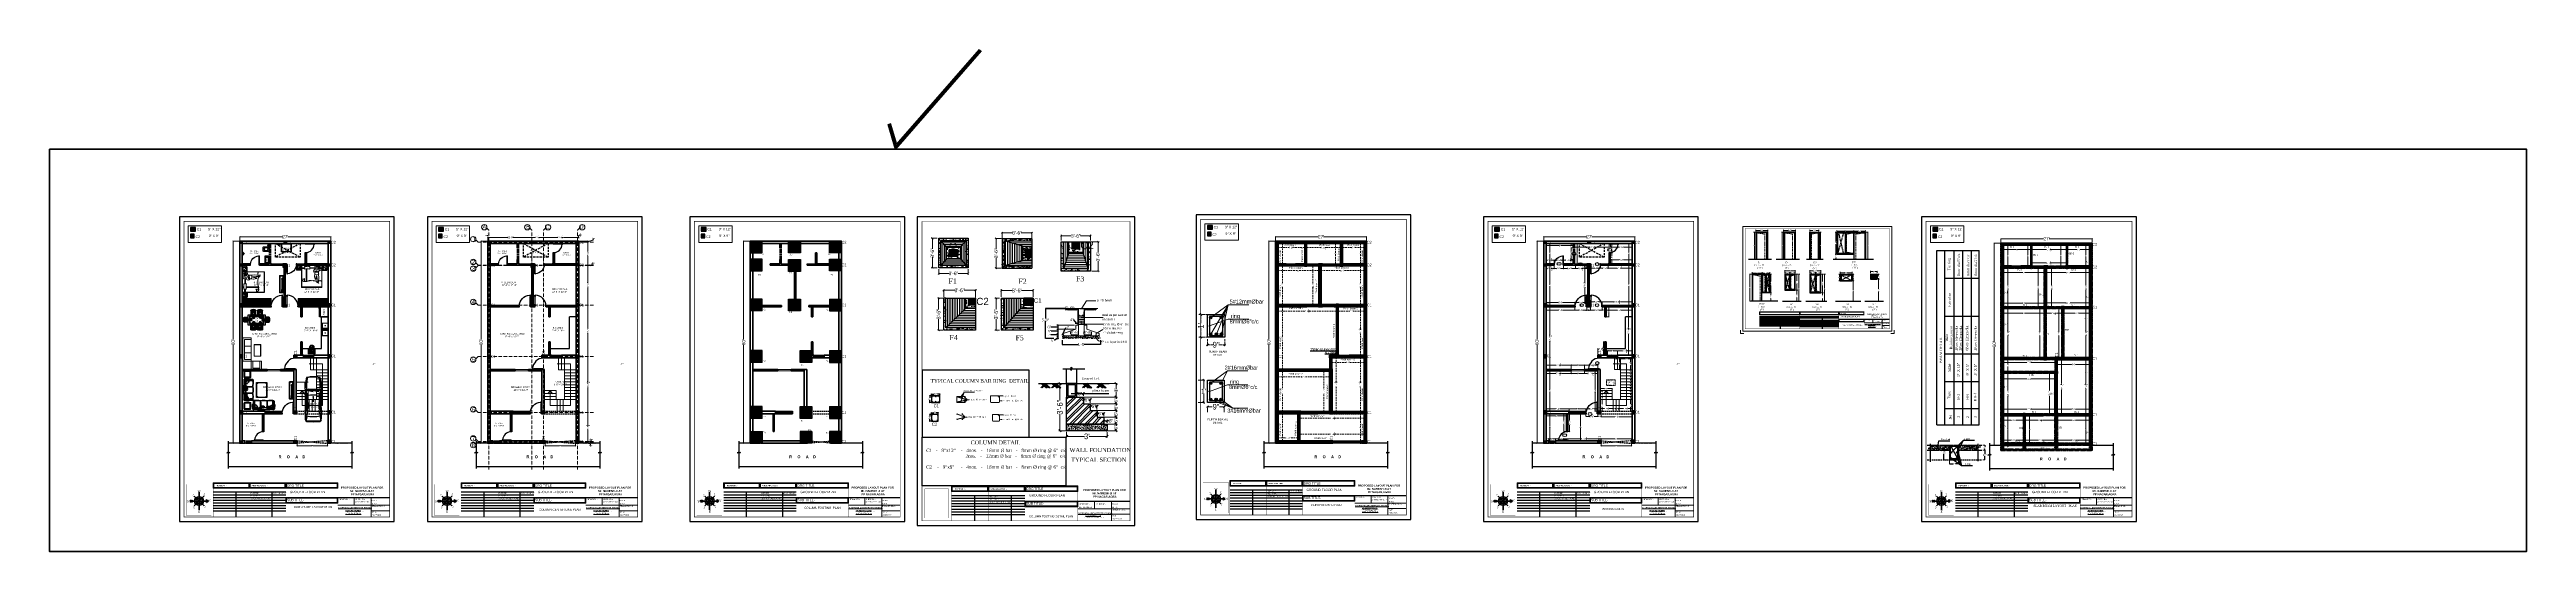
# Model space of a CAD drawing. Header units: millimetres. Extents: x -6808 to 215771, y -89660 to -16303.
# Drawn here: x 93918 to 102728, y -52187 to -50400 of the extents above; entities that cross this region are included whole.
import ezdxf

# ---------------------------------------------------------------- set-up
doc = ezdxf.new("R2010")
doc.units = ezdxf.units.MM
doc.header["$PDMODE"] = 35
for name, pattern in [('ACAD_ISO02W100', [15, 12, -3]), ('ACAD_ISO10W100', [18, 12, -3, 0, -3]), ('CENTER2', [1.125, 0.75, -0.125, 0.125, -0.125]), ('DASHED', [0.75, 0.5, -0.25]), ('DASHED2', [0.375, 0.25, -0.125])]:
    doc.linetypes.add(name, pattern=pattern)
doc.layers.get('0').update_dxf_attribs({"color": 8})
for name, color, linetype, lineweight in [('_Furniture', 253, 'Continuous', 18), ('A- FUR', 34, 'Continuous', 0), ('beam', 6, 'CENTER2', 30), ('Beams', 6, 'Continuous', 30), ('CHAUKHAT', 32, 'Continuous', 30), ('CHUKAT', 32, 'Continuous', 25), ('col dimension', 7, 'Continuous', 25), ('COL FOOTING', 6, 'Continuous', 30), ('COL. FOUN', 6, 'Continuous', 30), ('col.center', 5, 'ACAD_ISO10W100', 15), ('column', 5, 'Continuous', 30), ('COLUMN FOOTING PLAN', 6, 'Continuous', 0), ('dim2', 6, 'Continuous', 20), ('FIXture', 132, 'Continuous', 13), ('FORMAT LAAYER', 250, 'Continuous', 13), ('FUR TEXT', 7, 'Continuous', 20), ('FURNITURE 2', 33, 'Continuous', 25), ('furnitures', 12, 'Continuous', 13), ('plaster line', 150, 'DASHED2', 30), ('plinth beam', 114, 'Continuous', 30), ('Projection', 190, 'DASHED', 25), ('STAIR', 252, 'Continuous', 15), ('STEEL', 1, 'Continuous', 30), ('text', 7, 'Continuous', 25), ('wall', 7, 'Continuous', 35), ('WALL FOOTING', 6, 'Continuous', 30), ('wokg dim', 152, 'DASHED', 18)]:
    doc.layers.add(name, color=color, linetype=linetype, lineweight=lineweight)
for name, color, linetype in [('_KTI_CONTROL', 7, 'Continuous'), ('A-WIN', 5, 'Continuous'), ('Beam Text', 6, 'Continuous'), ('CAR', 252, 'Continuous'), ('FORMAT', 7, 'Continuous'), ('FUR', 12, 'Continuous'), ('NET 01', 8, 'Continuous'), ('WIN', 5, 'Continuous')]:
    doc.layers.add(name, color=color, linetype=linetype)
for name, color, linetype, lineweight, true_color in [('AR.furniture', 7, 'Continuous', 35, 0x009e9e), ('furniture', 7, 'Continuous', 5, 0xe57b2a), ('furniture layout', 7, 'Continuous', 25, 0x006161), ('wall hatch', 7, 'Continuous', 9, 0x4a4a4a)]:
    doc.layers.add(name, color=color, linetype=linetype, lineweight=lineweight, true_color=true_color)
doc.styles.add('cdim', font='arial.ttf')
doc.styles.add('HYPERMARTBORA0$0$SANSSERIFBOLD', font='sasb____.pfb', dxfattribs={"height": 0.2})
doc.styles.add('SAJ', font='eurr____.ttf')
doc.styles.get("Standard").update_dxf_attribs({"font": 'times.ttf'})
doc.styles.add('working', font='swissl.ttf')
doc.dimstyles.new('DIM-120', dxfattribs={"dimtxt": 6, "dimasz": 3, "dimexe": 0, "dimexo": 6, "dimgap": 0, "dimtad": 0, "dimtih": 1, "dimtoh": 1, "dimzin": 0, "dimdsep": 46, "dimlunit": 4, "dimtxsty": 'Standard', "dimblk": 'ARCHTICK', "dimcen": 0, "dimclrd": 256, "dimclre": 256, "dimclrt": 256, "dimadec": 0, "dimazin": 0, "dimtfac": 1, "dimtofl": 0, "dimtmove": 1, "dimatfit": 0, "dimfxl": 1, "dimtolj": 1, "dimtzin": 0, "dimlwe": -1, "dimarcsym": 0})
doc.dimstyles.new('SAJ', dxfattribs={"dimtxt": 5, "dimasz": 2, "dimexe": 1, "dimexo": 1, "dimgap": 0.09375, "dimtad": 0, "dimdec": 1, "dimzin": 0, "dimdsep": 46, "dimlunit": 4, "dimtxsty": 'SAJ', "dimblk": 'OBLIQUE', "dimcen": 0.125, "dimdle": 0.375, "dimadec": 0, "dimazin": 0, "dimtfac": 1, "dimtdec": 1, "dimtofl": 0, "dimtmove": 0, "dimatfit": 3, "dimldrblk": 'OBLIQUE', "dimfxl": 1, "dimtolj": 1, "dimtzin": 0, "dimlwd": 5, "dimlwe": 5, "dimarcsym": 1})
doc.dimstyles.new('WORKING', dxfattribs={"dimscale": 0, "dimtxt": 7, "dimasz": 3, "dimexe": 1, "dimexo": 1, "dimgap": 0.09375, "dimtad": 0, "dimzin": 0, "dimdsep": 46, "dimlunit": 4, "dimtxsty": 'cdim', "dimblk": 'OBLIQUE', "dimcen": 0.09375, "dimdle": 1, "dimclrd": 7, "dimclre": 7, "dimclrt": 256, "dimadec": 0, "dimazin": 0, "dimtfac": 0.5, "dimtofl": 0, "dimtmove": 1, "dimatfit": 3, "dimldrblk": 'ARCHTICK', "dimfxl": 1, "dimtolj": 1, "dimtzin": 0, "dimarcsym": 0})
pattern_1 = [(95, (34989.722, -29367.6926), (7.0047325, 5.877669), [0.9525, -10.4775]), (40, (34989.722, -29367.693), (-8.0008945, 5.5088503), [0.762, -8.382]), (145.451, (34990.306, -29367.203), (-0.9961079, 11.3865118), [0.8095, -8.9045]), (91.1842, (34987.926, -29365.897), (11.0705122, 8.0976706), [1.42875, -15.71625]), (141.6356, (34988.848, -29365.222), (-0.3543072, 17.1413216), [1.21425, -13.35675]), (36.184, (34987.926, -29365.897), (-0.3542786, 17.1413193), [1.143, -12.573]), (66, (34989.273, -29365.4475), (8.9760276, 1.7447634), [0.9525, -10.4775]), (11, (34989.273, -29365.4475), (-4.3269963, 8.6970597), [0.762, -8.382]), (116.4514, (34990.021, -29365.302), (4.649002, 10.4418228), [0.8095, -8.9045]), (82.5, (34989.722, -29367.6926), (-2.88027345, 3.09867068), [0, -8.2804, 0, -8.509, 0, -8.41375]), (52.5, (34989.722, -29367.6926), (-1.17948637, 5.90435), [0, -4.8514, 0, -8.0899, 0, -3.20675]), (12.5, (34987.7193, -29369.695), (4.99639315, 4.59130978), [0, -3.175, 0, -9.906, 0, -13.1445]), (2.5, (34986.821, -29370.593), (4.3381952, 6.13611964), [0, -4.1275, 0, -6.5786, 0, -9.3345])]
pattern_2 = [(180, (34897.6731, -29623.1107), (-2e-16, -2.2225), [])]
pattern_3 = [(90, (34897.6731, -29623.1107), (-2.2225, 2e-16), [])]
pattern_4 = [(95, (0, 0), (7.0047325, 5.87766897), [0.9525, -10.4775]), (40, (0, 0), (-8.00089445, 5.5088503), [0.762, -8.382]), (145.451, (0.584, 0.49), (-0.9961079, 11.38651184), [0.8095, -8.9045]), (91.1842, (-1.796, 1.796), (11.0705122, 8.0976706), [1.42875, -15.71625]), (141.6356, (-0.874, 2.471), (-0.3543072, 17.1413216), [1.21425, -13.35675]), (36.184, (-1.796, 1.796), (-0.3542786, 17.1413193), [1.143, -12.573]), (66, (-0.449, 2.245), (8.97602756, 1.7447634), [0.9525, -10.4775]), (11, (-0.449, 2.245), (-4.3269963, 8.69705966), [0.762, -8.382]), (116.4514, (0.299, 2.3905), (4.649002, 10.4418228), [0.8095, -8.9045]), (82.5, (0, 0), (-2.88027345, 3.09867068), [0, -8.2804, 0, -8.509, 0, -8.41375]), (52.5, (0, 0), (-1.17948637, 5.90435001), [0, -4.8514, 0, -8.0899, 0, -3.20675]), (12.5, (-2.0026, -2.0026), (4.99639315, 4.59130978), [0, -3.175, 0, -9.906, 0, -13.1445]), (2.5, (-2.9006, -2.9006), (4.33819522, 6.13611964), [0, -4.1275, 0, -6.5786, 0, -9.3345])]
pattern_5 = [(95, (0, 0), (4.963968, 4.1652637), [0.675, -7.425]), (40, (0, 0), (-5.6699295, 3.9039133), [0.54, -5.94]), (145.451444, (0.4137, 0.347), (-0.7059615, 8.069177), [0.5736617, -6.310279]), (91.1842, (-1.273, 1.273), (7.8452405, 5.738524), [1.0125, -11.1375]), (141.63564, (-0.619, 1.751), (-0.251101, 12.147405), [0.860493, -9.465424]), (36.18416, (-1.273, 1.273), (-0.251101, 12.147405), [0.81, -8.91]), (66, (-0.318, 1.591), (6.3609441, 1.2364423), [0.675, -7.425]), (11, (-0.318, 1.591), (-3.0663773, 6.163276), [0.54, -5.94]), (116.451445, (0.212, 1.694), (3.2945668, 7.399718), [0.5736617, -6.310279]), (82.5, (0, 0), (-2.04113867, 2.19590836), [0, -5.868, 0, -6.03, 0, -5.9625]), (52.5, (0, 0), (-0.8358565, 4.184185), [0, -3.438, 0, -5.733, 0, -2.2725]), (12.5, (-1.4192, -1.4192), (3.5407635, 3.25368686), [0, -2.25, 0, -7.02, 0, -9.315]), (2.5, (-2.0556, -2.0556), (3.0743098, 4.3484383), [0, -2.925, 0, -4.662, 0, -6.615])]
pattern_6 = [(180, (0, 0), (-4e-16, -2.5), [])]
pattern_7 = [(45, (-574.5087, -1886.923), (-3.36759605, 3.36759605), []), (45, (-572.2636, -1886.923), (-3.36759605, 3.36759605), [])]
pattern_8 = [(45, (2580.2427, 1933.918), (-2.24506403, 2.24506403), [])]
pattern_9 = [(45, (83226.556, -32508.091), (-2.24506403, 2.24506403), [])]

# ---------------------------------------------------------------- blocks, each defined once
blk = doc.blocks.new('QEWFWE')
at = {"layer": 'NET 01'}
for p, q in [((238503.4, 15011.8), (238503.4, 15015.8)), ((238503.4, 15015.8), (238505.4, 15015.8)), ((238504, 15011.8), (238503.4, 15011.8)), ((238503.4, 15011.8), (238503.4, 14988.3)), ((238503.4, 14988.3), (238503.4, 14984.4)), ((238504, 14988.3), (238503.4, 14988.3)), ((238503.4, 14984.4), (238504, 14984.4)), ((238504, 15015.8), (238504, 15011.8)), ((238504, 14988.3), (238504, 15011.8)), ((238504, 14984.4), (238504, 14988.3))]:
    blk.add_line(p, q, dxfattribs=at)
for points in [[(238503.4, 14984.4), (238502.4, 14984.4), (238502.4, 14981.4), (238503.9, 14981.4), (238503.9, 14982.9), (238503.9, 14983.2), (238503.4, 14983.2)], [(238536, 14984.4), (238537.1, 14984.4), (238537.1, 14981.4), (238535.6, 14981.4), (238535.6, 14982.9), (238535.6, 14983.2), (238536, 14983.2)]]:
    blk.add_lwpolyline(points, close=True, dxfattribs=at)
blk.add_ellipse((238504.2, 14985.6), major_axis=(-29.3, 13.5), ratio=0.925766, start_param=-2.718612, end_param=-1.204625, dxfattribs=at)
blk = doc.blocks.new('_Oblique')
at = {"color": 0, "linetype": 'ByBlock', "lineweight": -2}
blk.add_line((-0.5, -0.5), (0.5, 0.5), dxfattribs=at)
blk = doc.blocks.new('*D1616')
at = {"layer": 'Defpoints', "color": 0, "transparency": 16777216}
for p in [(95680.7, -51801.4), (95680.7, -51810.2), (95788.7, -51801.4)]:
    blk.add_point(p, dxfattribs=at)
at = {"layer": 'wall', "color": 0, "lineweight": 5, "transparency": 16777216}
for p, q in [((95680.3, -51810.2), (95732.6, -51810.2)), ((95680.7, -51802.4), (95680.7, -51811.2)), ((95789.1, -51810.2), (95736.8, -51810.2)), ((95788.7, -51802.4), (95788.7, -51811.2))]:
    blk.add_line(p, q, dxfattribs=at)
at = {"layer": 'wall', "color": 0, "lineweight": 5, "transparency": 16777216, "xscale": 2, "yscale": 2, "zscale": 2}
for p, rotation in [((95680.7, -51810.2), 179.9999999999884), ((95788.7, -51810.2), 359.9999999999884)]:
    blk.add_blockref('_Oblique', p, dxfattribs=dict(at, rotation=rotation))
at = {"layer": 'wall', "color": 0, "transparency": 16777216, "insert": (95734.7, -51810.2), "char_height": 5, "attachment_point": 5, "style": 'SAJ'}
blk.add_mtext("\\A1;9'", dxfattribs=at)
blk = doc.blocks.new('*D1617')
at = {"layer": 'Defpoints', "color": 0, "transparency": 16777216}
for p in [(95453, -51081.4), (95476.7, -51081.4), (95476.7, -51801.4)]:
    blk.add_point(p, dxfattribs=at)
at = {"layer": 'dim2', "color": 0, "linetype": 'DASHED', "lineweight": 5, "transparency": 16777216}
for p, q in [((95475.7, -51081.4), (95452, -51081.4)), ((95453, -51081), (95453, -51432.3)), ((95453, -51801.7), (95453, -51450.4)), ((95475.7, -51801.4), (95452, -51801.4))]:
    blk.add_line(p, q, dxfattribs=at)
at = {"layer": 'dim2', "color": 0, "lineweight": 5, "transparency": 16777216, "xscale": 2, "yscale": 2, "zscale": 2}
for p, rotation in [((95453, -51081.4), 90), ((95453, -51801.4), 270)]:
    blk.add_blockref('_Oblique', p, dxfattribs=dict(at, rotation=rotation))
at = {"layer": 'dim2', "color": 0, "transparency": 16777216, "insert": (95453, -51441.4), "char_height": 12, "attachment_point": 5, "rotation": 90, "style": 'SAJ'}
blk.add_mtext("\\A1;60'", dxfattribs=at)
blk = doc.blocks.new('A$C32B276F4')
at = {"layer": 'column'}
blk.add_hatch(color=256, dxfattribs=at).paths.add_polyline_path([(9, 0), (9, 9), (0, 9), (0, 0)])
for p, q in [((0, 0), (0, 9)), ((0, 9), (9, 9)), ((9, 0), (0, 0)), ((9, 9), (9, 0))]:
    blk.add_line(p, q, dxfattribs=at)
at = {"layer": 'col.center', "linetype": 'ByBlock', "insert": (10, 9.6), "char_height": 9.6, "width": 293.694, "attachment_point": 1, "style": 'SAJ'}
blk.add_mtext('\\A1;{\\fCentury Gothic|b0|i0|c0|p34;C2}', dxfattribs=at)
blk = doc.blocks.new('c1')
at = {"layer": 'column'}
blk.add_hatch(color=256, dxfattribs=at).paths.add_polyline_path([(58376.5, -43564.4), (58385.5, -43564.4), (58385.5, -43552.4), (58376.5, -43552.4)])
for p, q in [((58376.5, -43552.4), (58376.5, -43564.4)), ((58376.5, -43552.4), (58385.5, -43552.4)), ((58385.5, -43564.4), (58385.5, -43552.4)), ((58376.5, -43564.4), (58385.5, -43564.4))]:
    blk.add_line(p, q, dxfattribs=at)
blk = doc.blocks.new('A$C1A9968DB')
at = {"layer": 'furniture', "ltscale": 0.5}
for p, q in [((3.8, 45.7), (0, 41.7)), ((0.3, 40.4), (0, 41.7)), ((0.3, 40.4), (4.9, 39.3)), ((3.8, 45.7), (6.9, 47.3)), ((8.7, 45.8), (4.9, 41.8)), ((11.9, 43.2), (4.9, 41.8)), ((4.9, 39.3), (7.7, 38.9)), ((6.9, 47.3), (7.5, 48.6)), ((7.5, 48.6), (8.9, 49.5)), ((7.7, 38.9), (9.7, 38.9)), ((10.6, 46.1), (8.7, 45.8)), ((8.8, 17.4), (10, 26.9)), ((10.7, 4.1), (8.8, 17.4)), ((8.9, 49.5), (10.5, 49.5)), ((10.1, 0), (9, 0.5)), ((9.9, 1.1), (9.1, 1)), ((9.7, 38.9), (10, 29.1)), ((10, 29.1), (9.7, 27.2)), ((9.7, 27.2), (10.3, 26.6)), ((11.7, 2.8), (9.9, 1.1)), ((13.7, 1.6), (10.1, 0)), ((10.3, 36.3), (10.4, 34.5)), ((10.3, 26.6), (15.3, 26)), ((10.5, 49.5), (11.1, 47.7)), ((11.1, 47.7), (10.6, 46.1)), ((14.6, 4.7), (10.7, 4.1)), ((11.7, 4.3), (11.7, 2.8)), ((15.1, 1.6), (13.7, 1.6)), ((15.2, 22.9), (14, 12.6)), ((14, 12.6), (14.6, 4.7)), ((14.5, 4.7), (14.6, 3.4)), ((14.6, 3.4), (15.2, 2.6)), ((14.8, 35.2), (14.7, 35)), ((14.7, 35), (14.7, 34.9)), ((14.7, 34.9), (14.8, 34.8)), ((14.7, 34.9), (14.7, 34)), ((14.7, 34), (14.7, 33.4)), ((15, 35.6), (14.8, 35.5)), ((14.8, 35.5), (14.8, 35.3)), ((14.8, 35.3), (14.8, 35.2)), ((14.8, 34.8), (15.1, 34.8)), ((15.1, 35.7), (15, 35.6)), ((15.3, 36), (15.1, 35.9)), ((15.1, 35.9), (15.1, 35.7)), ((15.1, 34.8), (15.3, 34.9)), ((15.2, 2.6), (15.1, 1.7)), ((16.5, 22.9), (15.2, 22.9)), ((15.5, 36.1), (15.3, 36)), ((15.3, 35), (15.5, 35.1)), ((15.3, 34.9), (15.3, 35)), ((15.3, 26), (21.8, 27.1)), ((15.5, 36), (15.7, 36.2)), ((15.6, 36.1), (15.5, 36.1)), ((15.5, 35.4), (15.7, 35.5)), ((15.5, 35.3), (15.5, 35.4)), ((15.5, 35.1), (15.5, 35.3)), ((15.7, 36.2), (15.8, 36.3)), ((15.7, 35.5), (15.8, 35.6)), ((15.8, 36.3), (16, 36.3)), ((16, 36.3), (16.3, 36.4)), ((16.3, 36.4), (16.5, 36.5)), ((16.5, 36.5), (16.6, 36.5)), ((17.8, 20.4), (16.5, 22.9)), ((17.6, 36.8), (16.6, 36.5)), ((16.7, 36.4), (16.7, 36.5)), ((16.9, 36.3), (16.7, 36.4)), ((16.9, 36.1), (16.9, 36.3)), ((16.9, 35.8), (16.9, 36.1)), ((17, 35.7), (16.9, 35.8)), ((17.6, 36.8), (17.9, 35.5)), ((22.9, 36.8), (17.6, 36.8)), ((17.8, 15.5), (17.8, 20.4)), ((18.9, 15.1), (17.8, 15.5)), ((18.5, 35.3), (19.2, 33.7)), ((18.7, 34), (19.3, 33.6)), ((19.3, 33.6), (18.7, 33.4)), ((24.8, 33.8), (18.9, 34.4)), ((21.4, 15.5), (18.9, 15.1)), ((21.4, 31.5), (20.9, 34.2)), ((21.8, 27.1), (21.4, 31.5)), ((22.9, 20.3), (21.4, 15.5)), ((21.8, 27.1), (22.7, 21.6)), ((22.7, 21.6), (22.1, 21.1)), ((22.1, 21.1), (22.9, 20.3)), ((25.3, 38.2), (24.8, 33.8))]:
    blk.add_line(p, q, dxfattribs=at)
blk.add_lwpolyline([(9, 0.5), (8.9, 0.9), (9.5, 1)], dxfattribs=at)
for centre, radius, start, end in [((11.4, 31.2), 5.23, 49.90029, 101.4337), ((11.5, 29.9), 5.23, 51.46202, 101.4337), ((11.5, 29.3), 5.23, 51.46202, 101.4337), ((16.7, 29.8), 4.67, 64.68646, 115.31354), ((16.7, 29.2), 4.67, 64.68646, 115.31354), ((16.6, 31), 4.67, 65.91342, 100.13711), ((18.1, 36.4), 7.5, 13.68724, 89.70433)]:
    blk.add_arc(centre, radius, start, end, dxfattribs=at)
at = {"layer": 'furniture', "ltscale": 0.5, "extrusion": (1.33e-14, -5.24506e-16, -1)}
blk.add_ellipse((15, 43.8), major_axis=(0, -4.19), ratio=0.740098, start_param=4.712389, end_param=10.995574, dxfattribs=at)
at = {"layer": 'furniture', "ltscale": 0.5, "extrusion": (1.32939e-14, -5.4405e-16, -1)}
blk.add_ellipse((19.4, 14.9), major_axis=(-0.51, -3.71), ratio=0.422098, start_param=4.512692, end_param=7.948784, dxfattribs=at)
blk = doc.blocks.new('*X398')
at = {"color": 0}
for p, q in [((221.85, 124.19), (221.86, 124.2)), ((221.85, 124.19), (221.86, 124.2)), ((221.85, 124.18), (221.86, 124.19)), ((221.85, 124.17), (221.86, 124.18)), ((221.85, 124.16), (221.86, 124.17)), ((221.85, 124.16), (221.86, 124.17)), ((221.85, 124.15), (221.86, 124.16)), ((221.85, 124.14), (221.86, 124.15)), ((221.85, 124.13), (221.86, 124.14)), ((221.85, 124.12), (221.86, 124.13)), ((221.85, 124.11), (221.86, 124.12)), ((221.85, 124.11), (221.86, 124.12)), ((221.85, 124.1), (221.86, 124.11)), ((221.85, 124.09), (221.86, 124.1)), ((221.85, 124.08), (221.86, 124.09)), ((221.85, 124.08), (221.86, 124.09)), ((221.85, 124.07), (221.86, 124.08)), ((221.85, 124.06), (221.86, 124.07)), ((221.85, 124.05), (221.86, 124.06)), ((221.85, 124.04), (221.86, 124.05)), ((221.85, 124.03), (221.86, 124.04)), ((221.85, 124.03), (221.86, 124.04)), ((221.85, 124.02), (221.86, 124.03)), ((221.85, 124.01), (221.86, 124.02)), ((221.85, 124), (221.86, 124.01)), ((221.85, 124), (221.86, 124.01)), ((221.85, 123.99), (221.86, 124)), ((221.85, 123.98), (221.86, 123.99)), ((221.85, 123.97), (221.86, 123.98)), ((221.85, 123.97), (221.86, 123.98)), ((221.85, 123.95), (221.86, 123.96)), ((221.85, 123.95), (221.86, 123.96)), ((221.85, 123.94), (221.86, 123.95)), ((221.85, 123.93), (221.86, 123.94)), ((221.85, 123.92), (221.86, 123.93)), ((221.85, 123.92), (221.86, 123.93)), ((221.85, 123.91), (221.86, 123.92)), ((221.85, 123.9), (221.86, 123.91)), ((221.85, 123.89), (221.86, 123.9)), ((221.85, 123.89), (221.86, 123.9)), ((221.85, 123.88), (221.86, 123.89)), ((221.85, 123.87), (221.86, 123.88)), ((221.85, 123.86), (221.86, 123.87)), ((221.85, 123.85), (221.86, 123.86)), ((221.85, 123.84), (221.86, 123.85)), ((221.85, 123.84), (221.86, 123.85)), ((221.85, 123.83), (221.86, 123.84)), ((221.85, 123.82), (221.86, 123.83)), ((221.85, 123.81), (221.86, 123.82)), ((221.85, 123.81), (221.86, 123.82)), ((221.85, 123.8), (221.86, 123.81)), ((221.85, 123.79), (221.86, 123.8)), ((221.85, 123.78), (221.86, 123.79)), ((221.85, 123.77), (221.86, 123.78)), ((221.85, 123.76), (221.86, 123.77)), ((221.85, 123.76), (221.86, 123.77)), ((221.85, 123.75), (221.86, 123.76)), ((221.85, 123.74), (221.86, 123.75)), ((221.85, 123.73), (221.86, 123.74)), ((221.85, 123.73), (221.86, 123.74)), ((221.85, 123.72), (221.86, 123.73)), ((221.85, 123.71), (221.86, 123.72)), ((221.85, 123.7), (221.86, 123.71)), ((221.85, 123.69), (221.86, 123.7)), ((221.85, 123.68), (221.86, 123.69)), ((221.85, 123.68), (221.86, 123.69)), ((221.85, 123.67), (221.86, 123.68)), ((221.85, 123.66), (221.86, 123.67)), ((221.85, 123.65), (221.86, 123.66)), ((221.85, 123.65), (221.86, 123.66)), ((221.85, 123.64), (221.86, 123.65)), ((221.86, 124.19), (221.87, 124.2)), ((221.86, 123.64), (221.87, 123.65)), ((221.87, 124.19), (221.88, 124.2)), ((221.87, 123.64), (221.88, 123.65)), ((221.87, 123.64), (221.88, 123.65)), ((221.88, 124.19), (221.89, 124.2)), ((221.88, 124.19), (221.89, 124.2)), ((221.88, 123.64), (221.89, 123.65)), ((221.89, 124.19), (221.9, 124.2)), ((221.89, 123.64), (221.9, 123.65)), ((221.9, 124.19), (221.91, 124.2)), ((221.9, 123.64), (221.91, 123.65)), ((221.91, 124.19), (221.92, 124.2)), ((221.91, 124.19), (221.92, 124.2)), ((221.91, 123.64), (221.92, 123.65)), ((221.92, 124.19), (221.93, 124.2)), ((221.92, 123.64), (221.93, 123.65)), ((221.92, 123.64), (221.93, 123.65)), ((221.93, 124.19), (221.94, 124.2)), ((221.93, 123.64), (221.94, 123.65)), ((221.94, 124.19), (221.95, 124.2)), ((221.94, 123.64), (221.95, 123.65)), ((221.95, 124.19), (221.96, 124.2)), ((221.95, 123.64), (221.96, 123.65)), ((221.95, 123.64), (221.96, 123.65)), ((221.96, 124.19), (221.97, 124.2)), ((221.96, 124.19), (221.97, 124.2)), ((221.96, 123.64), (221.97, 123.65)), ((221.97, 124.19), (221.98, 124.2)), ((221.97, 123.64), (221.98, 123.65)), ((221.98, 124.19), (221.99, 124.2)), ((221.98, 123.64), (221.99, 123.65)), ((221.98, 123.64), (221.99, 123.65)), ((221.99, 124.19), (222, 124.2)), ((221.99, 124.19), (222, 124.2)), ((222, 124.19), (222.01, 124.2)), ((222, 123.64), (222.01, 123.65)), ((222, 123.64), (222.01, 123.65)), ((222.01, 124.19), (222.02, 124.2)), ((222.01, 123.64), (222.02, 123.65)), ((222.02, 124.19), (222.03, 124.2)), ((222.02, 123.64), (222.03, 123.65)), ((222.03, 124.19), (222.04, 124.2)), ((222.03, 123.64), (222.04, 123.65)), ((222.03, 123.64), (222.04, 123.65)), ((222.04, 124.19), (222.05, 124.2)), ((222.04, 124.19), (222.05, 124.2)), ((222.04, 123.64), (222.05, 123.65)), ((222.05, 124.19), (222.06, 124.2)), ((222.05, 123.64), (222.06, 123.65)), ((222.06, 124.19), (222.07, 124.2)), ((222.06, 123.64), (222.07, 123.65)), ((222.06, 123.64), (222.07, 123.65)), ((222.07, 124.19), (222.08, 124.2)), ((222.07, 124.19), (222.08, 124.2)), ((222.07, 123.64), (222.08, 123.65)), ((222.08, 124.19), (222.09, 124.2)), ((222.08, 123.64), (222.09, 123.65)), ((222.09, 124.19), (222.1, 124.2)), ((222.09, 123.64), (222.1, 123.65)), ((222.1, 124.19), (222.11, 124.2)), ((222.1, 123.64), (222.11, 123.65)), ((222.11, 124.19), (222.12, 124.2)), ((222.11, 123.64), (222.12, 123.65)), ((222.11, 123.64), (222.12, 123.65)), ((222.12, 124.19), (222.13, 124.2)), ((222.12, 124.19), (222.13, 124.2)), ((222.12, 123.64), (222.13, 123.65)), ((222.13, 124.19), (222.14, 124.2)), ((222.13, 123.64), (222.14, 123.65)), ((222.14, 124.19), (222.15, 124.2)), ((222.14, 123.64), (222.15, 123.65)), ((222.14, 123.64), (222.15, 123.65)), ((222.15, 124.19), (222.16, 124.2)), ((222.15, 124.19), (222.16, 124.2)), ((222.15, 123.64), (222.16, 123.65)), ((222.16, 124.19), (222.17, 124.2)), ((222.16, 123.64), (222.17, 123.65)), ((222.17, 124.19), (222.18, 124.2)), ((222.17, 123.64), (222.18, 123.65)), ((222.18, 124.19), (222.19, 124.2)), ((222.18, 124.19), (222.19, 124.2)), ((222.18, 123.64), (222.19, 123.65)), ((222.19, 123.64), (222.2, 123.65)), ((222.19, 123.64), (222.2, 123.65)), ((222.2, 124.19), (222.21, 124.2)), ((222.2, 124.19), (222.21, 124.2)), ((222.2, 123.64), (222.21, 123.65)), ((222.21, 124.19), (222.22, 124.2)), ((222.21, 123.64), (222.22, 123.65)), ((222.22, 124.19), (222.23, 124.2)), ((222.22, 123.64), (222.23, 123.65)), ((222.22, 123.64), (222.23, 123.65)), ((222.23, 124.19), (222.24, 124.2)), ((222.23, 124.19), (222.24, 124.2)), ((222.23, 123.64), (222.24, 123.65)), ((222.24, 124.19), (222.25, 124.2)), ((222.24, 123.64), (222.25, 123.65)), ((222.25, 124.19), (222.26, 124.2)), ((222.25, 123.64), (222.26, 123.65)), ((222.26, 124.19), (222.27, 124.2)), ((222.26, 124.19), (222.27, 124.2)), ((222.26, 123.64), (222.27, 123.65)), ((222.27, 124.19), (222.28, 124.2)), ((222.27, 123.64), (222.28, 123.65)), ((222.27, 123.64), (222.28, 123.65)), ((222.28, 124.19), (222.29, 124.2)), ((222.28, 123.64), (222.29, 123.65)), ((222.29, 124.19), (222.3, 124.2)), ((222.29, 123.64), (222.3, 123.65)), ((222.3, 124.19), (222.31, 124.2)), ((222.3, 123.64), (222.31, 123.65)), ((222.3, 123.64), (222.31, 123.65)), ((222.31, 124.19), (222.32, 124.2)), ((222.31, 124.19), (222.32, 124.2)), ((222.31, 123.64), (222.32, 123.65)), ((222.32, 124.19), (222.33, 124.2)), ((222.32, 123.64), (222.33, 123.65)), ((222.33, 124.19), (222.34, 124.2)), ((222.33, 123.64), (222.34, 123.65)), ((222.33, 123.64), (222.34, 123.65)), ((222.34, 124.19), (222.35, 124.2)), ((222.34, 124.19), (222.35, 124.2)), ((222.35, 124.19), (222.36, 124.2)), ((222.35, 123.64), (222.36, 123.65)), ((222.35, 123.64), (222.36, 123.65)), ((222.36, 124.19), (222.37, 124.2)), ((222.36, 123.64), (222.37, 123.65)), ((222.37, 124.19), (222.38, 124.2)), ((222.37, 123.64), (222.38, 123.65)), ((222.38, 124.19), (222.39, 124.2)), ((222.38, 123.64), (222.39, 123.65)), ((222.38, 123.64), (222.39, 123.65)), ((222.39, 124.19), (222.4, 124.2)), ((222.39, 124.19), (222.4, 124.2)), ((222.39, 123.64), (222.41, 123.66)), ((222.4, 124.19), (222.41, 124.2)), ((222.4, 124.18), (222.41, 124.19)), ((222.4, 124.17), (222.41, 124.18)), ((222.4, 124.17), (222.41, 124.18)), ((222.4, 124.15), (222.41, 124.16)), ((222.4, 124.15), (222.41, 124.16)), ((222.4, 124.14), (222.41, 124.15)), ((222.4, 124.13), (222.41, 124.14)), ((222.4, 124.12), (222.41, 124.13)), ((222.4, 124.12), (222.41, 124.13)), ((222.4, 124.11), (222.41, 124.12)), ((222.4, 124.1), (222.41, 124.11)), ((222.4, 124.09), (222.41, 124.1)), ((222.4, 124.09), (222.41, 124.1)), ((222.4, 124.08), (222.41, 124.09)), ((222.4, 124.07), (222.41, 124.08)), ((222.4, 124.06), (222.41, 124.07)), ((222.4, 124.05), (222.41, 124.06)), ((222.4, 124.04), (222.41, 124.05)), ((222.4, 124.04), (222.41, 124.05)), ((222.4, 124.03), (222.41, 124.04)), ((222.4, 124.02), (222.41, 124.03)), ((222.4, 124.01), (222.41, 124.02)), ((222.4, 124.01), (222.41, 124.02)), ((222.4, 124), (222.41, 124.01)), ((222.4, 123.99), (222.41, 124)), ((222.4, 123.98), (222.41, 123.99)), ((222.4, 123.97), (222.41, 123.98)), ((222.4, 123.96), (222.41, 123.97)), ((222.4, 123.96), (222.41, 123.97)), ((222.4, 123.95), (222.41, 123.96)), ((222.4, 123.94), (222.41, 123.95)), ((222.4, 123.93), (222.41, 123.94)), ((222.4, 123.93), (222.41, 123.94)), ((222.4, 123.92), (222.41, 123.93)), ((222.4, 123.91), (222.41, 123.92)), ((222.4, 123.9), (222.41, 123.91)), ((222.4, 123.89), (222.41, 123.9)), ((222.4, 123.88), (222.41, 123.89)), ((222.4, 123.88), (222.41, 123.89)), ((222.4, 123.87), (222.41, 123.88)), ((222.4, 123.86), (222.41, 123.87)), ((222.4, 123.85), (222.41, 123.86)), ((222.4, 123.85), (222.41, 123.86)), ((222.4, 123.84), (222.41, 123.85)), ((222.4, 123.83), (222.41, 123.84)), ((222.4, 123.82), (222.41, 123.83)), ((222.4, 123.82), (222.41, 123.83)), ((222.4, 123.8), (222.41, 123.81)), ((222.4, 123.8), (222.41, 123.81)), ((222.4, 123.79), (222.41, 123.8)), ((222.4, 123.78), (222.41, 123.79)), ((222.4, 123.77), (222.41, 123.78)), ((222.4, 123.77), (222.41, 123.78)), ((222.4, 123.76), (222.41, 123.77)), ((222.4, 123.75), (222.41, 123.76)), ((222.4, 123.74), (222.41, 123.75)), ((222.4, 123.74), (222.41, 123.75)), ((222.4, 123.73), (222.41, 123.74)), ((222.4, 123.72), (222.41, 123.73)), ((222.4, 123.71), (222.41, 123.72)), ((222.4, 123.7), (222.41, 123.71)), ((222.4, 123.69), (222.41, 123.7)), ((222.4, 123.69), (222.41, 123.7)), ((222.4, 123.68), (222.41, 123.69)), ((222.4, 123.67), (222.41, 123.68)), ((222.4, 123.66), (222.41, 123.67)), ((222.4, 123.66), (222.41, 123.67)), ((222.4, 123.64), (222.41, 123.65))]:
    blk.add_line(p, q, dxfattribs=at)
blk = doc.blocks.new('M_DFURN_LEM_3D TELEPHONE_P')
at = {"color": 0, "linetype": 'ByBlock', "lineweight": -2}
for points in [[(0.25, -0.0875), (0.25, 0.0875), (0, 0.0875), (0, -0.0875)], [(0.24, -0.0175), (0.01, -0.0175), (0.01, -0.0775), (0.24, -0.0775)]]:
    blk.add_lwpolyline(points, close=True, dxfattribs=at)
for centre in [(0.13, 0.0625), (0.13, 0.0325), (0.13, 0.0025), (0.16, 0.0625), (0.16, 0.0325), (0.16, 0.0025), (0.19, 0.0625), (0.19, 0.0325), (0.19, 0.0025), (0.22, 0.0625), (0.22, 0.0325), (0.22, 0.0025)]:
    blk.add_circle(centre, 0.01, dxfattribs=at)
at = {"layer": 'Defpoints', "color": 0, "linetype": 'ByBlock', "lineweight": -2}
blk.add_point((0.25, 0), dxfattribs=at)
blk = doc.blocks.new('ertergrgr')
at = {"layer": 'furnitures', "color": 27, "ltscale": 50}
for p, q in [((-766411.4, 424368.9), (-766482.8, 424368.9)), ((-766482.8, 424290), (-766482.8, 424368.9)), ((-766411.4, 424367.1), (-766482.8, 424367.1)), ((-766482.6, 424347.5), (-766482.7, 424347.4)), ((-766482.7, 424346.8), (-766482.7, 424346.8)), ((-766482, 424346.9), (-766482.6, 424347.5)), ((-766481.7, 424346.9), (-766482, 424346.9)), ((-766481.4, 424346.5), (-766481.8, 424346.9)), ((-766480.9, 424346.5), (-766481.4, 424346.5)), ((-766480.8, 424346.4), (-766480.9, 424346.5)), ((-766480.5, 424346.4), (-766480.8, 424346.4)), ((-766480, 424345.9), (-766480.5, 424346.4)), ((-766479.6, 424345.8), (-766480, 424345.9)), ((-766479.4, 424345.8), (-766479.6, 424345.8)), ((-766479, 424345.6), (-766479.4, 424345.8)), ((-766478.9, 424345.5), (-766479, 424345.6)), ((-766478.5, 424345.4), (-766478.9, 424345.5)), ((-766478.3, 424345.4), (-766478.5, 424345.4)), ((-766477.9, 424345.3), (-766478.3, 424345.4)), ((-766477.7, 424345.3), (-766477.9, 424345.3)), ((-766477.5, 424345.1), (-766477.7, 424345.3)), ((-766477.2, 424345), (-766477.5, 424345.1)), ((-766477, 424345.1), (-766477.2, 424345)), ((-766476.8, 424344.9), (-766477, 424345.1)), ((-766476.4, 424345), (-766476.8, 424344.9)), ((-766476.2, 424345), (-766476.4, 424345)), ((-766475.5, 424345.1), (-766476.2, 424345)), ((-766475.4, 424345), (-766475.5, 424345.1)), ((-766475.1, 424345.1), (-766475.4, 424345)), ((-766474.3, 424345.1), (-766475.1, 424345.1)), ((-766474.1, 424345.1), (-766474.3, 424345.1)), ((-766473.9, 424345.3), (-766474.1, 424345.1)), ((-766473.8, 424345.1), (-766473.9, 424345.3)), ((-766473.6, 424345.1), (-766473.8, 424345.1)), ((-766473.4, 424345.3), (-766473.6, 424345.1)), ((-766473.2, 424345.3), (-766473.4, 424345.3)), ((-766472.8, 424345.4), (-766473.2, 424345.3)), ((-766472.3, 424345.4), (-766472.8, 424345.4)), ((-766471.8, 424345.6), (-766472.3, 424345.4)), ((-766471.6, 424345.6), (-766471.8, 424345.6)), ((-766471.2, 424345.8), (-766471.6, 424345.6)), ((-766471.1, 424345.9), (-766471.2, 424345.8)), ((-766470.7, 424346), (-766471.1, 424345.9)), ((-766470.6, 424346.1), (-766470.7, 424346)), ((-766465.6, 424347.1), (-766465.9, 424346.9)), ((-766465.4, 424347.1), (-766465.6, 424347.1)), ((-766465.3, 424347), (-766465.4, 424347.1)), ((-766464.9, 424347.1), (-766465.3, 424347)), ((-766464.8, 424347), (-766464.9, 424347.1)), ((-766464.4, 424346.9), (-766464.8, 424347)), ((-766463.6, 424346.9), (-766464.4, 424346.9)), ((-766463.5, 424346.8), (-766463.6, 424346.9)), ((-766463.3, 424346.8), (-766463.5, 424346.8)), ((-766463.2, 424346.9), (-766463.3, 424346.8)), ((-766462.9, 424346.9), (-766463.2, 424346.9)), ((-766462.8, 424346.8), (-766462.9, 424346.9)), ((-766462.5, 424346.8), (-766462.8, 424346.8)), ((-766461.8, 424346.8), (-766462.5, 424346.8)), ((-766461.4, 424346.6), (-766461.8, 424346.8)), ((-766461.3, 424346.5), (-766461.4, 424346.6)), ((-766461, 424346.5), (-766461.3, 424346.5)), ((-766460.8, 424346.5), (-766461, 424346.5)), ((-766460.7, 424346.4), (-766460.8, 424346.5)), ((-766460.2, 424346.4), (-766460.7, 424346.4)), ((-766459.8, 424346.3), (-766460.2, 424346.4)), ((-766459.7, 424346.1), (-766459.8, 424346.3)), ((-766459.4, 424346.1), (-766459.7, 424346.1)), ((-766459.1, 424346), (-766459.4, 424346.1)), ((-766458.9, 424345.9), (-766459.1, 424346)), ((-766458.2, 424345.9), (-766458.9, 424345.9)), ((-766458.1, 424345.8), (-766458.2, 424345.9)), ((-766457.7, 424345.6), (-766458.1, 424345.8)), ((-766457.2, 424345.6), (-766457.7, 424345.6)), ((-766457.1, 424345.5), (-766457.2, 424345.6)), ((-766456.7, 424345.6), (-766457.1, 424345.5)), ((-766456.5, 424345.4), (-766456.7, 424345.6)), ((-766456.1, 424345.5), (-766456.5, 424345.4)), ((-766455.9, 424345.3), (-766456.1, 424345.6)), ((-766455.4, 424345.3), (-766455.9, 424345.3)), ((-766455, 424345.2), (-766455.4, 424345.3)), ((-766454.7, 424345.3), (-766455, 424345.2)), ((-766453.5, 424345), (-766454.7, 424345.3)), ((-766453.2, 424345.1), (-766453.5, 424345)), ((-766452.9, 424345.1), (-766453.2, 424345.1)), ((-766452.4, 424345.1), (-766452.9, 424345.1)), ((-766452, 424345), (-766452.4, 424345.1)), ((-766451.8, 424345), (-766452, 424345)), ((-766444.6, 424345.1), (-766451.8, 424345)), ((-766444.3, 424344.8), (-766444.6, 424345.1)), ((-766444.1, 424344.8), (-766444.3, 424344.8)), ((-766443.7, 424345), (-766444.1, 424344.8)), ((-766443.5, 424345), (-766443.7, 424345)), ((-766442.7, 424345), (-766443.5, 424345)), ((-766442.3, 424345.1), (-766442.7, 424345)), ((-766442.2, 424345), (-766442.3, 424345.1)), ((-766442, 424345), (-766442.2, 424345)), ((-766441.5, 424345.2), (-766442, 424345)), ((-766441.4, 424345.1), (-766441.5, 424345.2)), ((-766441, 424345.2), (-766441.4, 424345.1)), ((-766440.2, 424344.9), (-766440.9, 424345.2)), ((-766439.7, 424344.9), (-766440.2, 424344.9)), ((-766439.6, 424345), (-766439.7, 424344.9)), ((-766439.3, 424345), (-766439.6, 424345)), ((-766439.2, 424344.9), (-766439.3, 424345)), ((-766439.1, 424345), (-766439.2, 424344.9)), ((-766438.7, 424345.2), (-766439.1, 424345)), ((-766438.6, 424345), (-766438.7, 424345.2)), ((-766438.2, 424345.2), (-766438.6, 424345)), ((-766438, 424345.2), (-766438.2, 424345.2)), ((-766437.8, 424345.3), (-766438, 424345.2)), ((-766437.2, 424345.4), (-766437.8, 424345.3)), ((-766436.5, 424345.4), (-766437.2, 424345.4)), ((-766436.1, 424345.5), (-766436.5, 424345.4)), ((-766436, 424345.7), (-766436.1, 424345.5)), ((-766435.2, 424345.7), (-766436, 424345.7)), ((-766434.9, 424345.8), (-766435.2, 424345.7)), ((-766434.7, 424345.9), (-766434.9, 424345.8)), ((-766434.4, 424346), (-766434.7, 424345.9)), ((-766434.1, 424346.3), (-766434.4, 424346)), ((-766433.9, 424346.3), (-766434.1, 424346.3)), ((-766433.5, 424346.4), (-766433.9, 424346.3)), ((-766433, 424346.6), (-766433.5, 424346.4)), ((-766432.7, 424346.6), (-766433, 424346.6)), ((-766432.4, 424346.8), (-766432.7, 424346.6)), ((-766431.9, 424346.8), (-766432.4, 424346.8)), ((-766431.5, 424346.9), (-766431.9, 424346.8)), ((-766431, 424347.1), (-766431.5, 424346.9)), ((-766430.9, 424347), (-766431, 424347.1)), ((-766430.6, 424347.3), (-766430.9, 424347)), ((-766430.4, 424347.3), (-766430.6, 424347.3)), ((-766430.1, 424347.3), (-766430.4, 424347.3)), ((-766429.9, 424347.3), (-766430.1, 424347.3)), ((-766429.8, 424347.4), (-766429.9, 424347.3)), ((-766429.5, 424347.4), (-766429.8, 424347.4)), ((-766429.1, 424347.5), (-766429.5, 424347.4)), ((-766429.3, 424303.8), (-766429.3, 424347.5)), ((-766428.7, 424347.8), (-766429.1, 424347.5)), ((-766428.4, 424347.8), (-766428.7, 424347.8)), ((-766428.3, 424347.9), (-766428.4, 424347.8)), ((-766428.4, 424303.8), (-766428.4, 424347.8)), ((-766427.5, 424347.9), (-766428.3, 424347.9)), ((-766427.4, 424348), (-766427.5, 424347.9)), ((-766427.5, 424303.9), (-766427.5, 424347.9)), ((-766426.8, 424347.9), (-766427, 424347.9)), ((-766426.7, 424348), (-766426.8, 424347.9)), ((-766426.4, 424348), (-766426.7, 424348)), ((-766426.2, 424347.8), (-766426.4, 424348)), ((-766425.8, 424347.9), (-766426, 424347.9)), ((-766425.7, 424347.8), (-766425.8, 424347.9)), ((-766425.4, 424347.8), (-766425.7, 424347.8)), ((-766425.3, 424347.6), (-766425.4, 424347.8)), ((-766424.8, 424347.6), (-766425.3, 424347.6)), ((-766424.6, 424347.6), (-766424.8, 424347.6)), ((-766424.3, 424347.6), (-766424.6, 424347.6)), ((-766424.2, 424347.5), (-766424.3, 424347.6)), ((-766424.1, 424347.6), (-766424.2, 424347.5)), ((-766423.8, 424347.6), (-766424.1, 424347.6)), ((-766423.7, 424347.5), (-766423.8, 424347.6)), ((-766423.4, 424347.5), (-766423.7, 424347.5)), ((-766423.3, 424347.4), (-766423.4, 424347.5)), ((-766423.1, 424347.6), (-766423.3, 424347.4)), ((-766422.7, 424347.3), (-766423.1, 424347.6)), ((-766422.6, 424347.4), (-766422.5, 424347.5)), ((-766422, 424346.8), (-766422.6, 424347.4)), ((-766422.5, 424347.5), (-766422.2, 424347.5)), ((-766422.2, 424347.5), (-766422.1, 424347.6)), ((-766422.1, 424347.6), (-766422, 424347.5)), ((-766422.1, 424346.6), (-766422, 424346.8)), ((-766421.8, 424346.4), (-766422.1, 424346.6)), ((-766422, 424347.5), (-766421.8, 424347.6)), ((-766421.8, 424347.6), (-766421.7, 424347.5)), ((-766421.8, 424346.2), (-766421.8, 424346.4)), ((-766421.5, 424345.8), (-766421.8, 424346.2)), ((-766421.7, 424347.5), (-766421.6, 424347.6)), ((-766421.6, 424347.6), (-766421.5, 424347.5)), ((-766421.6, 424345.7), (-766421.5, 424345.8)), ((-766421.3, 424345.4), (-766421.6, 424345.7)), ((-766421.5, 424347.5), (-766421.3, 424347.6)), ((-766420.3, 424338.7), (-766421.5, 424337.6)), ((-766421.5, 424338.3), (-766421.2, 424338.6)), ((-766421.3, 424338.2), (-766421.5, 424338.3)), ((-766421.5, 424337.8), (-766421.3, 424338)), ((-766421.3, 424337.7), (-766421.5, 424337.8)), ((-766421.5, 424337.6), (-766421.3, 424337.7)), ((-766421.3, 424347.6), (-766421.2, 424347.5)), ((-766421.3, 424345.2), (-766421.3, 424345.4)), ((-766421.2, 424345), (-766421.3, 424345.2)), ((-766421.3, 424339), (-766421.2, 424339.1)), ((-766421.2, 424338.8), (-766421.3, 424339)), ((-766421.3, 424338), (-766421.3, 424338.2)), ((-766421.2, 424347.5), (-766421, 424347.8)), ((-766421.2, 424344.5), (-766421.2, 424345)), ((-766421.1, 424344.4), (-766421.2, 424344.5)), ((-766421.2, 424344.3), (-766421.1, 424344.4)), ((-766421.1, 424344.2), (-766421.2, 424344.3)), ((-766421.2, 424339.6), (-766421, 424340.3)), ((-766421.1, 424339.5), (-766421.2, 424339.6)), ((-766421.2, 424339.1), (-766421.1, 424339.5)), ((-766421.2, 424338.6), (-766421.2, 424338.8)), ((-766421.1, 424343.9), (-766421.1, 424344.2)), ((-766421.1, 424343.4), (-766421.1, 424343.9)), ((-766421, 424343.3), (-766421.1, 424343.4)), ((-766421.1, 424342.9), (-766421, 424343.3)), ((-766421, 424342.6), (-766421.1, 424342.9)), ((-766421.1, 424341.9), (-766420.8, 424342.2)), ((-766421, 424341.8), (-766421.1, 424341.9)), ((-766421.1, 424341.4), (-766421, 424341.8)), ((-766421.1, 424341.2), (-766421.1, 424341.4)), ((-766421, 424341.1), (-766421.1, 424341.2)), ((-766421.1, 424340.4), (-766421, 424340.6)), ((-766421, 424340.3), (-766421.1, 424340.4)), ((-766421, 424347.8), (-766420.8, 424347.6)), ((-766421, 424342.3), (-766421, 424342.6)), ((-766420.8, 424342.2), (-766421, 424342.3)), ((-766421, 424340.6), (-766421, 424341.1)), ((-766420.8, 424347.6), (-766420.7, 424347.8)), ((-766420.7, 424347.8), (-766420.6, 424347.6)), ((-766420.6, 424347.6), (-766420.5, 424347.8)), ((-766420.5, 424347.8), (-766420, 424347.8)), ((-766420.2, 424338.6), (-766420.3, 424338.7)), ((-766419.7, 424339.1), (-766420.2, 424338.6)), ((-766420, 424347.8), (-766419.8, 424347.9)), ((-766419.8, 424347.9), (-766419.7, 424347.8)), ((-766419.7, 424347.8), (-766419.5, 424347.8)), ((-766419.5, 424339.1), (-766419.7, 424339.1)), ((-766419.5, 424347.8), (-766419.4, 424347.9)), ((-766418.9, 424339.7), (-766419.5, 424339.1)), ((-766419.4, 424347.9), (-766419.2, 424347.8)), ((-766419.2, 424347.8), (-766419, 424347.8)), ((-766419, 424347.8), (-766418.9, 424347.6)), ((-766418.9, 424347.6), (-766418.7, 424347.8)), ((-766418.7, 424339.6), (-766418.9, 424339.7)), ((-766418.7, 424347.8), (-766418.5, 424347.5)), ((-766418.4, 424340), (-766418.7, 424339.6)), ((-766418.5, 424347.5), (-766418.4, 424347.6)), ((-766418.4, 424347.6), (-766418.1, 424347.6)), ((-766418.2, 424339.8), (-766418.4, 424340)), ((-766417.9, 424340.2), (-766418.2, 424339.8)), ((-766418.1, 424347.6), (-766418, 424347.5)), ((-766418, 424347.5), (-766417.7, 424347.5)), ((-766417.7, 424340.1), (-766417.9, 424340.2)), ((-766417.7, 424347.5), (-766417.4, 424347.1)), ((-766417.5, 424340.3), (-766417.7, 424340.1)), ((-766417.2, 424340.3), (-766417.5, 424340.3)), ((-766417.4, 424347.1), (-766417.1, 424347.1)), ((-766417.1, 424340.4), (-766417.2, 424340.3)), ((-766417.1, 424347.1), (-766417, 424347)), ((-766417, 424340.3), (-766417.1, 424340.4)), ((-766417, 424347), (-766416.9, 424347.1)), ((-766416.9, 424340.4), (-766417, 424340.3)), ((-766416.9, 424347.1), (-766415.9, 424346.2)), ((-766416.8, 424340.3), (-766416.9, 424340.4)), ((-766416.6, 424340.4), (-766416.8, 424340.3)), ((-766416.4, 424340.4), (-766416.6, 424340.4)), ((-766416.3, 424340.3), (-766416.4, 424340.4)), ((-766415.9, 424340.4), (-766416.3, 424340.3)), ((-766415.9, 424346.2), (-766415.6, 424346.2)), ((-766415.8, 424340.3), (-766415.9, 424340.4)), ((-766415.6, 424340.4), (-766415.8, 424340.3)), ((-766415.6, 424346.2), (-766411.4, 424341.9)), ((-766415.5, 424340.3), (-766415.6, 424340.4)), ((-766415.3, 424340.3), (-766415.5, 424340.3)), ((-766414.8, 424340.3), (-766415.3, 424340.3)), ((-766414.6, 424340.2), (-766414.8, 424340.3)), ((-766414.4, 424340.2), (-766414.6, 424340.2)), ((-766414.3, 424340.3), (-766414.4, 424340.2)), ((-766414.1, 424340.2), (-766414.3, 424340.3)), ((-766413.9, 424340.2), (-766414.1, 424340.2)), ((-766413.7, 424340), (-766413.9, 424340.2)), ((-766413.5, 424340.1), (-766413.7, 424340)), ((-766413.3, 424340.1), (-766413.5, 424340.1)), ((-766413, 424339.8), (-766413.3, 424340.1)), ((-766412.8, 424339.8), (-766413, 424339.8)), ((-766411.4, 424339.8), (-766412.8, 424339.8)), ((-766476.7, 424301.1), (-766482.8, 424301.1)), ((-766476.4, 424300.2), (-766482.8, 424300.2)), ((-766476.3, 424299.3), (-766482.8, 424299.3)), ((-766439.9, 424300.2), (-766458.8, 424300.2)), ((-766439.9, 424299.3), (-766458.8, 424299.3)), ((-766440, 424301.1), (-766458.7, 424301.1)), ((-766429.3, 424290), (-766429.3, 424295.9)), ((-766428.4, 424290), (-766428.4, 424295.9)), ((-766427.5, 424290), (-766427.5, 424295.8))]:
    blk.add_line(p, q, dxfattribs=at)
at = {"layer": 'furnitures', "color": 27, "lineweight": 25}
for p, q in [((-766411.4, 424290), (-766411.4, 424368.9)), ((-766500.4, 424290), (-766500.4, 424307.6)), ((-766482.8, 424307.6), (-766500.4, 424307.6)), ((-766482.8, 424290), (-766500.4, 424290)), ((-766483.4, 424307), (-766499.8, 424307)), ((-766499.8, 424290.6), (-766499.8, 424307)), ((-766483.4, 424290.6), (-766499.8, 424290.6)), ((-766483.7, 424306.7), (-766499.5, 424306.7)), ((-766499.5, 424290.9), (-766499.5, 424306.7)), ((-766483.7, 424290.9), (-766499.5, 424290.9)), ((-766492.3, 424299.1), (-766499.1, 424306.7)), ((-766493.7, 424291.4), (-766498.8, 424297.2)), ((-766485, 424301.8), (-766489.5, 424306.7)), ((-766484.1, 424299.5), (-766489.3, 424305.3)), ((-766487.6, 424294.3), (-766486.4, 424294.3)), ((-766487, 424293.7), (-766487, 424294.9)), ((-766483.7, 424290.9), (-766483.7, 424306.7)), ((-766483.4, 424290.6), (-766483.4, 424307)), ((-766482.8, 424290), (-766482.8, 424307.6)), ((-766482.8, 424290), (-766411.4, 424290)), ((-766411.4, 424301.1), (-766422.4, 424301.1)), ((-766411.4, 424300.2), (-766422.4, 424300.2)), ((-766411.4, 424299.3), (-766422.4, 424299.3)), ((-766411.4, 424307.6), (-766393.8, 424307.6)), ((-766411.4, 424290), (-766411.4, 424307.6)), ((-766410.8, 424307), (-766394.4, 424307)), ((-766410.8, 424290.6), (-766410.8, 424307)), ((-766410.5, 424306.7), (-766394.7, 424306.7)), ((-766410.5, 424290.9), (-766410.5, 424306.7)), ((-766410.1, 424299.5), (-766404.9, 424305.3)), ((-766409.2, 424301.8), (-766404.7, 424306.7)), ((-766406.6, 424294.3), (-766407.8, 424294.3)), ((-766407.2, 424293.7), (-766407.2, 424294.9)), ((-766401.9, 424299.1), (-766400.9, 424300.3)), ((-766400.5, 424291.4), (-766395.4, 424297.2)), ((-766396.7, 424305.9), (-766396, 424306.7)), ((-766394.7, 424290.9), (-766394.7, 424306.7)), ((-766394.4, 424290.6), (-766394.4, 424307)), ((-766393.8, 424290), (-766393.8, 424307.6))]:
    blk.add_line(p, q, dxfattribs=at)
at = {"layer": 'furnitures', "color": 22, "lineweight": 25}
for p, q in [((-766411.4, 424290), (-766393.8, 424290)), ((-766410.8, 424290.6), (-766394.4, 424290.6)), ((-766410.5, 424290.9), (-766394.7, 424290.9))]:
    blk.add_line(p, q, dxfattribs=at)
at = {"layer": 'furnitures', "color": 27, "lineweight": 25, "extrusion": (0, 0, -1)}
for centre, major_axis, start_param, end_param in [((-766489.2, 424297.1), (1.07, 1.07), 0.785398, 7.068583), ((-766487, 424294.3), (-1.57, 1.57), 2.35619449018631, 8.639379797365892), ((-766487, 424294.3), (-0.415, 0.415), 2.35619449015004, 8.639379797329626), ((-766407.2, 424294.3), (-1.57, 1.57), 2.35619449018631, 8.639379797365892), ((-766407.2, 424294.3), (0.415, 0.415), 0.785398, 7.068583), ((-766405.1, 424297.1), (1.07, 1.07), 0.785398, 7.068583)]:
    blk.add_ellipse(centre, major_axis=major_axis, ratio=1, start_param=start_param, end_param=end_param, dxfattribs=at)
at = {"layer": 'furnitures', "color": 27, "ltscale": 50}
for centre, major_axis, start_param, end_param in [((-766494, 424299.2), (-12.5, 12.5), 3.657316, 4.025726), ((-766467.6, 424240.9), (38.5, 38.5), 0.611504, 0.959293), ((-766467.6, 424358.9), (-39.4, 39.4), 2.236467, 2.33439), ((-766467.6, 424358.9), (-39.4, 39.4), 2.465124, 2.525887), ((-766441.1, 424299.2), (-12.5, 12.5), 0.515723, 1.055073), ((-766431.2, 424359.5), (39.4, 39.4), 3.757298, 4.096684), ((-766457.1, 424299.8), (-12.1, 12.1), 3.64836, 4.205622), ((-766431.2, 424241.5), (-38.5, 38.5), -0.959293, -0.611504), ((-766404.7, 424299.8), (12.5, 12.5), 2.08652, 2.625869)]:
    blk.add_ellipse(centre, major_axis=major_axis, ratio=1, start_param=start_param, end_param=end_param, dxfattribs=at)
at = {"layer": 'furnitures', "color": 27, "ltscale": 50, "extrusion": (0, 0, -1)}
for major_axis, start_param, end_param in [((5.75, 5.75), -0.39886, 0.397646), ((-5.46, 5.46), 1.194323, 1.951682), ((-6.91, 6.91), 1.769788, 2.024428), ((7.5, 7.5), 0.240275, 0.476843), ((-7.79, 7.79), 1.778194, 2.058369)]:
    blk.add_ellipse((-766479.4, 424292.1), major_axis=major_axis, ratio=1, start_param=start_param, end_param=end_param, dxfattribs=at)
at = {"layer": 'A- FUR', "color": 27, "extrusion": (0, 0, -1), "xscale": 1.132284455181866, "yscale": 1.132284455181866, "zscale": -1.132284454635607, "rotation": 179.9999999990779}
blk.add_blockref('A$C1A9968DB', (766482.3, 424353.5), dxfattribs=at)
at = {"layer": 'furnitures', "color": 27, "lineweight": 25, "xscale": 29.3478260932935, "yscale": 29.3478260932935, "zscale": 29.34782607924797, "rotation": 90}
blk.add_blockref('*X398', (-762854.8, 417779.9), dxfattribs=at)
at = {"layer": 'furnitures', "color": 27, "lineweight": 25, "extrusion": (0, 0, -1), "xscale": 29.3478260932935, "yscale": 29.3478260932935, "zscale": -29.34782607924797, "rotation": 90}
blk.add_blockref('*X398', (770039.4, 417779.9), dxfattribs=at)
at = {"layer": 'furnitures', "color": 27, "lineweight": 25, "extrusion": (0, 0, -1), "xscale": 32.22511693204992, "yscale": 32.22511693204992, "zscale": -32.22511691662734}
blk.add_blockref('M_DFURN_LEM_3D TELEPHONE_P', (766395.7, 424303.1), dxfattribs=at)
blk = doc.blocks.new('vcdr')
at = {"layer": 'AR.furniture', "lineweight": 25, "ltscale": 2}
h = blk.add_hatch(dxfattribs=at)
h.set_pattern_fill('AR-CONC', color=256, scale=0.5, style=0)
h.set_pattern_definition([(50, (5894.276, -2096.168), (3.58630091, -0.313760675), [0.375, -4.125]), (355, (5894.276, -2096.168), (-0.69375667, 3.76096067), [0.3, -3.3]), (100.4514, (5894.575, -2096.194), (2.89254691, 3.44719771), [0.31870095, -3.50571056]), (46.1842, (5894.276, -2095.168), (5.33620524, -0.82759507), [0.5625, -6.1875]), (96.6356, (5894.7207, -2095.237), (4.67331353, 4.87058935), [0.47805144, -5.258565]), (351.1842, (5894.276, -2095.168), (4.67330973, 4.870593), [0.45, -4.95]), (21, (5894.776, -2095.418), (2.98453526, -2.01309445), [0.375, -4.125]), (326, (5894.776, -2095.418), (1.21657666, 3.62575023), [0.3, -3.3]), (71.4514, (5895.0247, -2095.5857), (4.20111314, 1.61265248), [0.31870095, -3.50571056]), (37.5, (5894.276, -2096.168), (0.060799277, 1.66446927), [0, -3.26, 0, -3.35, 0, -3.3125]), (7.5, (5894.276, -2096.168), (1.315347687, 1.97205856), [0, -1.91, 0, -3.185, 0, -1.2625]), (327.5, (5893.161, -2096.168), (2.66911218, -0.112774359), [0, -1.25, 0, -3.9, 0, -5.175]), (317.5, (5892.661, -2096.168), (2.915930847, 0.50052491), [0, -1.625, 0, -2.59, 0, -3.675])])
h.paths.add_polyline_path([(93614.9, -24321.3), (93617.9, -24321.3), (93617.9, -24261.3), (93614.9, -24261.3)])
at = {"layer": 'AR.furniture', "ltscale": 2}
blk.add_lwpolyline([(93614.9, -24321.3), (93602.9, -24321.3), (93602.9, -24261.3), (93614.9, -24261.3)], close=True, dxfattribs=at)
blk.add_lwpolyline([(93614.9, -24321.3), (93602.9, -24321.3), (93602.9, -24261.3), (93614.9, -24261.3)], close=True, dxfattribs=at)
at = {"layer": 'AR.furniture', "lineweight": 20, "ltscale": 5}
blk.add_lwpolyline([(93614.4, -24320.8), (93603.4, -24320.8), (93603.4, -24261.8), (93614.4, -24261.8)], close=True, dxfattribs=at)
blk.add_lwpolyline([(93614.4, -24320.8), (93603.4, -24320.8), (93603.4, -24261.8), (93614.4, -24261.8)], close=True, dxfattribs=at)
at = {"layer": 'AR.furniture'}
for points in [[(93610.2, -24273.5), (93610.2, -24271.4), (93613.8, -24271.4), (93613.8, -24317.5), (93610.2, -24317.5), (93610.2, -24309.7)], [(93610.2, -24273.5), (93610.2, -24271.4), (93613.8, -24271.4), (93613.8, -24317.5), (93610.2, -24317.5), (93610.2, -24309.7)], [(93610.2, -24309.7), (93611.7, -24309.7), (93611.7, -24273.5), (93610.2, -24273.5)], [(93610.2, -24309.7), (93611.7, -24309.7), (93611.7, -24273.5), (93610.2, -24273.5)]]:
    blk.add_lwpolyline(points, dxfattribs=at)
at = {"layer": 'AR.furniture', "lineweight": 9, "ltscale": 2}
blk.add_lwpolyline([(93614.9, -24321.3), (93617.9, -24321.3), (93617.9, -24261.3), (93614.9, -24261.3)], close=True, dxfattribs=at)
blk.add_lwpolyline([(93614.9, -24321.3), (93617.9, -24321.3), (93617.9, -24261.3), (93614.9, -24261.3)], close=True, dxfattribs=at)
at = {"layer": 'AR.furniture', "ltscale": 2}
for centre in [(93604.6, -24263.4), (93604.6, -24263.4), (93613.1, -24263.4), (93613.1, -24263.4), (93604.6, -24319.1), (93604.6, -24319.1), (93613.1, -24319.1), (93613.1, -24319.1)]:
    blk.add_circle(centre, 0.375, dxfattribs=at)
at = {"layer": 'AR.furniture', "ltscale": 5}
blk.add_arc((93852.4, -24291.6), 241.4, 175.69922, 184.30078, dxfattribs=at)
blk.add_arc((93852.4, -24291.6), 241.4, 175.69922, 184.30078, dxfattribs=at)
blk = doc.blocks.new('A$C35EA12FA')
at = {"layer": 'furnitures', "ltscale": 1.4}
for p, q in [((0.3, 15.1), (0, 13.9)), ((0, 13.9), (0.4, 12.2)), ((0.5, 16.8), (0.2, 15.9)), ((0.2, 15.9), (0.3, 15.1)), ((0.4, 12.2), (1.8, 6.9)), ((1, 17.5), (0.5, 16.8)), ((1.8, 17.8), (1, 17.5)), ((2, 19.5), (1.6, 17.6)), ((2.5, 18.5), (1.8, 17.8)), ((1.8, 6.9), (2.9, 5.5)), ((3.3, 21.5), (2, 19.5)), ((2, 18.3), (2.4, 19.4)), ((2.4, 19.4), (2.8, 20.2)), ((2.6, 18.9), (2.5, 18.5)), ((3.2, 19.5), (2.6, 18.9)), ((2.7, 13.6), (2.8, 14.6)), ((2.8, 12.5), (2.7, 13.6)), ((2.8, 20.2), (3.9, 20.9)), ((2.8, 14.6), (3.1, 15.1)), ((3.1, 10.8), (2.8, 12.5)), ((2.9, 5.5), (3.2, 4.8)), ((3.1, 15.1), (3.5, 15.6)), ((4, 7.2), (3.1, 10.8)), ((4.2, 20.2), (3.2, 19.5)), ((3.5, 11.3), (3.2, 11)), ((3.2, 4.8), (3.5, 4.6)), ((3.5, 4.1), (3.2, 3.5)), ((3.2, 3.5), (3.5, 2.1)), ((5.5, 22.2), (3.3, 21.5)), ((3.9, 15.7), (3.5, 15.3)), ((3.5, 15.6), (3.9, 15.7)), ((3.5, 15.3), (3.5, 14.5)), ((3.5, 14.5), (3.9, 13.3)), ((3.9, 12.1), (3.5, 11.3)), ((3.5, 4.6), (3.9, 5)), ((3.5, 4.6), (3.5, 4.1)), ((3.5, 2.1), (3.9, 1.4)), ((3.9, 20.9), (5.3, 21)), ((3.9, 13.3), (4.6, 12.5)), ((4, 12.8), (3.9, 12.1)), ((3.9, 5), (4.5, 4.9)), ((3.9, 1.4), (4, 1.7)), ((4.2, 6.3), (4, 7.2)), ((4, 1.7), (4.5, 0.2)), ((5.2, 20.6), (4.2, 20.2)), ((4.9, 4.8), (4.2, 6.3)), ((4.5, 4.9), (4.6, 4.7)), ((4.5, 0.2), (4.7, 0.1)), ((4.6, 12.5), (5.4, 12.3)), ((4.7, 4.3), (4.8, 4.5)), ((5.4, 3), (4.7, 4.3)), ((4.7, 0.1), (4.8, 0.3)), ((4.8, 4.5), (4.9, 4.8)), ((4.8, 0.3), (5.1, 0)), ((5.2, 18.4), (5.1, 16.9)), ((5.1, 16.9), (5.4, 15.6)), ((5.1, 0), (5.5, 0)), ((6.2, 20.5), (5.2, 20.6)), ((5.5, 19.1), (5.2, 18.4)), ((5.3, 21), (6.3, 21.1)), ((5.4, 15.6), (5.6, 14.5)), ((5.4, 12.3), (8.4, 12.7)), ((5.6, 2.1), (5.4, 3)), ((8.3, 22.3), (5.5, 22.2)), ((6, 19.6), (5.5, 19.1)), ((5.5, 0.4), (5.7, 0.4)), ((5.5, 0), (5.5, 0.4)), ((5.6, 14.5), (6.1, 14.1)), ((6, 0.9), (5.6, 2.1)), ((5.8, 14.6), (5.7, 14.9)), ((5.7, 0.7), (6, 0.9)), ((5.7, 0.4), (5.7, 0.7)), ((6.4, 14.4), (5.8, 14.6)), ((6.6, 19.7), (6, 19.6)), ((6.1, 14.1), (6.7, 13.8)), ((6.6, 21.5), (6.3, 21)), ((6.3, 21), (6.3, 20.4)), ((6.3, 20.4), (6.3, 19.9)), ((6.3, 19.9), (6.6, 19.7)), ((7, 14.2), (6.4, 14.4)), ((7.3, 21.7), (6.6, 21.5)), ((6.7, 13.8), (7.1, 13.8)), ((7.6, 14.2), (7, 14.2)), ((7.1, 13.8), (7.3, 13.5)), ((7.8, 21.5), (7.3, 21.7)), ((7.3, 13.5), (7.5, 13.3)), ((7.5, 13.3), (7.7, 13.5)), ((8.1, 14.2), (7.6, 14.2)), ((7.7, 13.5), (8, 13.8)), ((8.4, 21.2), (7.8, 21.5)), ((8, 13.8), (8.4, 14)), ((8.7, 14.3), (8.1, 14.2)), ((11, 21.9), (8.3, 22.3)), ((8.3, 12.7), (10.5, 12.4)), ((8.5, 20.8), (8.4, 21.2)), ((8.4, 19.7), (8.5, 19.9)), ((8.7, 19.6), (8.4, 19.7)), ((8.4, 14), (9.1, 14.2)), ((8.6, 20.4), (8.5, 20.8)), ((8.5, 19.9), (8.6, 20.4)), ((8.6, 21.2), (10.4, 21)), ((9.3, 20.6), (8.7, 20.5)), ((9.1, 19.3), (8.7, 19.6)), ((9.2, 14.6), (8.7, 14.3)), ((9.6, 18.6), (9.1, 19.3)), ((9.1, 14.2), (9.4, 14.8)), ((10.5, 20.3), (9.3, 20.6)), ((9.4, 14.8), (9.8, 16.2)), ((9.6, 11.2), (9.5, 12.1)), ((9.8, 17.4), (9.6, 18.6)), ((10, 9.9), (9.6, 11.2)), ((9.8, 16.2), (9.8, 17.4)), ((10.3, 9.5), (10, 9.9)), ((10.7, 9.8), (10.3, 9.5)), ((10.4, 21), (12, 20.6)), ((11.4, 19.9), (10.5, 20.3)), ((10.5, 12.4), (11, 13.1)), ((11.5, 11), (10.7, 9.8)), ((11.4, 10), (10.7, 8.4)), ((11.5, 10), (10.7, 8.4)), ((10.7, 8.2), (11.1, 8.4)), ((10.7, 8.4), (10.7, 8.2)), ((10.7, 8.2), (11.1, 8.4)), ((10.7, 8.4), (10.7, 8.2)), ((11.1, 8.4), (10.9, 7.9)), ((11.1, 8.4), (10.9, 7.9)), ((10.9, 7.9), (10.9, 7.6)), ((10.9, 7.9), (11, 7.6)), ((10.9, 7.6), (11.3, 7.8)), ((12.8, 20.3), (11, 21.9)), ((11, 13.1), (11.4, 14)), ((11, 12.8), (12, 13.1)), ((11.3, 7.8), (11, 7.2)), ((11.3, 7.8), (11, 7.2)), ((11, 7.6), (11.3, 7.8)), ((11, 7.2), (11.3, 7)), ((11.3, 7), (11.5, 7.1)), ((12.2, 19.2), (11.4, 19.9)), ((11.5, 15.2), (11.7, 15.6)), ((11.6, 12.9), (11.5, 11)), ((12.1, 11.4), (11.5, 10)), ((11.5, 7.1), (11.5, 7)), ((11.5, 7), (11.9, 7)), ((11.7, 15.6), (12.2, 15.6)), ((12.3, 8), (11.8, 7)), ((12, 20.6), (12.7, 19.6)), ((12, 13.1), (12.5, 13.4)), ((12.5, 13.1), (12, 11.9)), ((12, 11.9), (12.1, 11.4)), ((12.1, 11.8), (12.6, 11.8)), ((12.5, 18.6), (12.2, 19.2)), ((12.2, 15.6), (12.5, 15.1)), ((12.3, 8.1), (12.2, 7.6)), ((12.2, 7.6), (12.5, 7.7)), ((13.3, 18.3), (12.5, 18.6)), ((12.5, 15.1), (12.8, 14.8)), ((12.6, 14.1), (12.5, 13.5)), ((12.5, 13.5), (12.5, 13.1)), ((12.5, 7.7), (12.7, 8)), ((12.8, 14.8), (12.6, 14.1)), ((12.6, 11.8), (13.1, 11.6)), ((12.7, 8), (12.8, 8.6)), ((13.3, 19.3), (12.8, 20.3)), ((12.8, 8.6), (13.1, 9.6)), ((13.1, 11.6), (13.5, 11.5)), ((13.1, 10.4), (13.2, 11.1)), ((13.1, 9.6), (13.1, 10.4)), ((13.2, 11.1), (13.7, 11.2)), ((13.5, 18.1), (13.3, 19.3)), ((14.3, 17.9), (13.3, 18.3)), ((13.6, 11.2), (15.4, 13.8)), ((15.5, 17.1), (14.3, 17.9)), ((15.4, 13.8), (15.8, 15)), ((15.8, 15.9), (15.5, 17.1)), ((15.8, 15), (15.8, 15.9))]:
    blk.add_line(p, q, dxfattribs=at)
blk = doc.blocks.new('A$C59C60163')
at = {"layer": 'FIXture'}
for p, q in [((62, 0), (62, 617)), ((123, 247), (123, 370)), ((411, 350), (123, 350)), ((123, 329), (411, 329)), ((411, 309), (123, 309)), ((123, 288), (411, 288)), ((411, 267), (123, 267)), ((411, 370), (411, 247)), ((494, 494), (514, 494)), ((514, 453), (494, 453)), ((514, 165), (494, 165)), ((494, 123), (514, 123))]:
    blk.add_line(p, q, dxfattribs=at)
for points in [[(494, 0), (0, 0), (0, 617), (494, 617)], [(432, 247), (103, 247), (103, 370), (432, 370)], [(535, 41), (514, 41), (514, 576), (535, 576)]]:
    blk.add_lwpolyline(points, close=True, dxfattribs=at)
for centre, radius in [((185, 123), 82.3), ((185, 494), 61.7), ((185, 123), 61.7), ((185, 494), 41.1), ((185, 123), 41.1), ((185, 494), 20.6), ((185, 123), 20.6), ((370, 494), 82.3), ((370, 494), 61.7), ((370, 123), 61.7), ((370, 494), 41.1), ((370, 123), 41.1), ((370, 494), 20.6), ((370, 123), 20.6)]:
    blk.add_circle(centre, radius, dxfattribs=at)
blk = doc.blocks.new('A$C22B204D2')
at = {"layer": '_Furniture', "color": 2, "xscale": 1.071547591360284, "yscale": 1.071547591360284, "zscale": 1.071547591360284}
blk.add_blockref('A$C35EA12FA', (4.6, 9.4), dxfattribs=at)
at = {"layer": 'FIXture', "xscale": -0.0391304348595441, "yscale": 0.0391304348595441, "zscale": 0.0391304348595441, "rotation": 270}
blk.add_blockref('A$C59C60163', (0, 1.6), dxfattribs=at)
blk = doc.blocks.new('SINK')
at = {"layer": 'FIXture'}
for p, q in [((94244.2, -43664.3), (94244.2, -43707.3)), ((94266.2, -43682.8), (94244.2, -43682.8)), ((94244.2, -43688.8), (94266.2, -43688.8)), ((94245, -43688.8), (94245, -43682.8)), ((94265.2, -43663.3), (94245.2, -43663.3)), ((94245.2, -43665.3), (94245.2, -43680.8)), ((94245.2, -43690.8), (94245.2, -43706.3)), ((94245.2, -43706.3), (94245.2, -43690.8)), ((94245.9, -43688.8), (94245.9, -43682.8)), ((94264.2, -43664.3), (94246.2, -43664.3)), ((94264.2, -43681.8), (94246.2, -43681.8)), ((94264.2, -43689.8), (94246.2, -43689.8)), ((94246.7, -43688.8), (94246.7, -43682.8)), ((94247.5, -43688.8), (94247.5, -43682.8)), ((94248.4, -43688.8), (94248.4, -43682.8)), ((94249.2, -43688.8), (94249.2, -43682.8)), ((94250.1, -43688.8), (94250.1, -43682.8)), ((94250.9, -43688.8), (94250.9, -43682.8)), ((94251.8, -43688.8), (94251.8, -43682.8)), ((94252.6, -43688.8), (94252.6, -43682.8)), ((94253.5, -43688.8), (94253.5, -43682.8)), ((94254.3, -43688.8), (94254.3, -43682.8)), ((94255.2, -43688.8), (94255.2, -43682.8)), ((94256, -43688.8), (94256, -43682.8)), ((94256.9, -43688.8), (94256.9, -43682.8)), ((94257.7, -43688.8), (94257.7, -43682.8)), ((94258.5, -43688.8), (94258.5, -43682.8)), ((94259.4, -43688.8), (94259.4, -43682.8)), ((94260.2, -43688.8), (94260.2, -43682.8)), ((94261.1, -43688.8), (94261.1, -43682.8)), ((94261.9, -43688.8), (94261.9, -43682.8)), ((94262.8, -43688.8), (94262.8, -43682.8)), ((94263.6, -43688.8), (94263.6, -43682.8)), ((94264.5, -43688.8), (94264.5, -43682.8)), ((94265.2, -43680.8), (94265.2, -43665.3)), ((94265.2, -43706.3), (94265.2, -43690.8)), ((94265.2, -43690.8), (94265.2, -43706.3)), ((94265.3, -43688.8), (94265.3, -43682.8)), ((94266.2, -43707.3), (94266.2, -43664.3)), ((94245.2, -43708.3), (94265.2, -43708.3)), ((94246.2, -43707.3), (94264.2, -43707.3)), ((94264.2, -43707.3), (94246.2, -43707.3))]:
    blk.add_line(p, q, dxfattribs=at)
for centre in [(94255.2, -43672.8), (94255.2, -43698.8)]:
    blk.add_circle(centre, 0.766, dxfattribs=at)
for centre, start, end in [((94245.2, -43664.3), 90, 180), ((94246.2, -43665.3), 90, 180), ((94246.2, -43680.8), 180, 270), ((94246.2, -43690.8), 90, 180), ((94264.2, -43665.3), 0, 90), ((94264.2, -43680.8), 270, 0), ((94264.2, -43690.8), 0, 90), ((94265.2, -43664.3), 0, 90), ((94245.2, -43707.3), 180, 270), ((94246.2, -43706.3), 180, 270), ((94246.2, -43706.3), 180, 270), ((94264.2, -43706.3), 270, 0), ((94264.2, -43706.3), 270, 0), ((94265.2, -43707.3), 270, 0)]:
    blk.add_arc(centre, 1, start, end, dxfattribs=at)
blk = doc.blocks.new('rg5y')
at = {"color": 0}
for p, q in [((59918.7, -28697.2), (59918, -28697.2)), ((59918, -28700.5), (59918, -28697.2)), ((59918.7, -28700.5), (59918, -28700.5)), ((59918.7, -28724.1), (59918.7, -28695.1)), ((59918.7, -28695.1), (59920.9, -28695.1)), ((59920.9, -28724.1), (59920.9, -28695.1)), ((59921.5, -28724.1), (59921.5, -28695.1)), ((59921.5, -28695.1), (59944, -28695.1)), ((59921.5, -28724.1), (59944, -28724.1)), ((59944, -28724.1), (59944, -28695.1))]:
    blk.add_line(p, q, dxfattribs=at)
blk.add_line((59920.9, -28724.1), (59918.7, -28724.1))
at = {"layer": 'A-WIN', "color": 0, "insert": (59934.7, -28701.8), "char_height": 4.5, "width": 60.281, "attachment_point": 1, "rotation": 270}
blk.add_mtext('\\A1;Fridge', dxfattribs=at)
blk = doc.blocks.new('GFGFGFGFG')
at = {"color": 18, "linetype": 'ByBlock', "true_color": 0x000000}
for p, q in [((163121, -123718), (163121, -123719)), ((163121, -123720), (163121, -123721)), ((163127, -123711), (163126, -123711)), ((163126, -123711), (163126, -123712)), ((163126, -123712), (163127, -123712)), ((163130, -123723), (163130, -123723)), ((163130, -123723), (163130, -123723)), ((163130, -123723), (163131, -123724)), ((163131, -123724), (163131, -123724)), ((163133, -123723), (163132, -123723)), ((163134, -123723), (163133, -123723)), ((163133, -123723), (163133, -123723)), ((163134, -123723), (163134, -123723))]:
    blk.add_line(p, q, dxfattribs=at)
blk.add_lwpolyline([(163122, -123719), (163121, -123719), (163121, -123719), (163121, -123718), (163120, -123717), (163118, -123717), (163118, -123717), (163117, -123717), (163116, -123717), (163115, -123717), (163114, -123718), (163114, -123719), (163114, -123718), (163114, -123718), (163113, -123718), (163113, -123719), (163113, -123720), (163113, -123720), (163113, -123721), (163114, -123721), (163115, -123720), (163115, -123721), (163115, -123722), (163116, -123722), (163116, -123722), (163117, -123722), (163118, -123722), (163119, -123722), (163120, -123722), (163120, -123721), (163121, -123721), (163121, -123720), (163121, -123720), (163122, -123719)], close=True, dxfattribs=at)
for points in [[(163118, -123723), (163119, -123724), (163119, -123724), (163119, -123724), (163120, -123725), (163121, -123725), (163122, -123725), (163125, -123724), (163127, -123723), (163129, -123723), (163130, -123722), (163131, -123722), (163133, -123722), (163135, -123721), (163135, -123721), (163136, -123721), (163136, -123722), (163136, -123722), (163136, -123722), (163136, -123723), (163134, -123723), (163134, -123724), (163133, -123724), (163132, -123724), (163131, -123724), (163131, -123724), (163131, -123724), (163129, -123725), (163128, -123726), (163126, -123727), (163123, -123727), (163121, -123728), (163120, -123727), (163119, -123728), (163117, -123727), (163117, -123726), (163116, -123725), (163115, -123724), (163114, -123723), (163113, -123722), (163113, -123721)], [(163114, -123718), (163114, -123716), (163114, -123715), (163115, -123714), (163116, -123714), (163116, -123714), (163116, -123713), (163117, -123711), (163117, -123710), (163118, -123710), (163118, -123710), (163119, -123710), (163121, -123710), (163122, -123710), (163124, -123710), (163125, -123710), (163125, -123710), (163127, -123711), (163127, -123711), (163128, -123712), (163130, -123712), (163132, -123713), (163132, -123713), (163132, -123713), (163132, -123714), (163133, -123714), (163132, -123714), (163132, -123714), (163132, -123714), (163129, -123713), (163129, -123714), (163130, -123715), (163130, -123715), (163129, -123714), (163128, -123714), (163127, -123713), (163127, -123712), (163127, -123713), (163125, -123712), (163124, -123712), (163121, -123713), (163120, -123713), (163120, -123713), (163120, -123713), (163119, -123714), (163119, -123714), (163119, -123715), (163119, -123715)], [(163119, -123715), (163121, -123715), (163122, -123716), (163123, -123717), (163122, -123718), (163122, -123719), (163122, -123721), (163123, -123722), (163122, -123723), (163122, -123723), (163121, -123724), (163120, -123724), (163119, -123724)], [(163120, -123721), (163120, -123721), (163121, -123720), (163121, -123719), (163120, -123718), (163119, -123718), (163120, -123718), (163120, -123718), (163119, -123717)], [(163120, -123713), (163122, -123713), (163124, -123713), (163126, -123713), (163127, -123713)], [(163127, -123715), (163130, -123718)], [(163127, -123721), (163130, -123718)], [(163128, -123714), (163130, -123716)], [(163128, -123722), (163130, -123721)], [(163130, -123718), (163129, -123716)], [(163130, -123719), (163129, -123721)]]:
    blk.add_lwpolyline(points, dxfattribs=at)
at = {"layer": 'FUR', "color": 30, "linetype": 'Continuous'}
for points in [[(163111, -123710), (163112, -123710), (163112, -123709), (163111, -123709), (163111, -123710), (163112, -123710)], [(163130, -123709), (163111, -123709), (163111, -123709)], [(163111, -123711), (163113, -123711), (163113, -123711)], [(163111, -123712), (163111, -123727), (163111, -123727)], [(163111, -123728), (163113, -123728), (163113, -123728)], [(163111, -123729), (163111, -123730), (163112, -123730)], [(163111, -123730), (163111, -123729), (163111, -123729)], [(163112, -123729), (163112, -123730), (163111, -123730)], [(163111, -123730), (163130, -123730)], [(163112, -123729), (163112, -123730), (163112, -123730)], [(163113, -123711), (163113, -123709), (163113, -123709)], [(163113, -123728), (163113, -123730), (163113, -123730)], [(163130, -123714), (163130, -123722)], [(163130, -123723), (163130, -123723)]]:
    blk.add_lwpolyline(points, dxfattribs=at)
for points in [[(163112, -123709), (163112, -123710), (163111, -123710), (163111, -123709)], [(163111, -123729), (163112, -123729)]]:
    blk.add_lwpolyline(points, close=True, dxfattribs=at)
for points in [[(163112, -123710), (163108, -123716), (163108, -123723), (163112, -123729)], [(163111, -123710), (163108, -123716), (163108, -123723), (163111, -123729)]]:
    blk.add_open_spline(points, degree=3, dxfattribs=at)
blk = doc.blocks.new('VVV')
at = {"color": 18, "linetype": 'ByBlock', "true_color": 0x000000}
for p, q in [((163146, -123773), (163145, -123776)), ((163145, -123776), (163145, -123777)), ((163145, -123777), (163145, -123779)), ((163145, -123779), (163146, -123780)), ((163147, -123770), (163146, -123770)), ((163146, -123770), (163146, -123772)), ((163146, -123772), (163146, -123773)), ((163146, -123780), (163146, -123780)), ((163146, -123780), (163147, -123781)), ((163148, -123767), (163147, -123767)), ((163147, -123767), (163147, -123767)), ((163147, -123767), (163147, -123768)), ((163147, -123768), (163147, -123770)), ((163147, -123776), (163148, -123774)), ((163148, -123777), (163147, -123776)), ((163147, -123781), (163148, -123782)), ((163149, -123767), (163148, -123766)), ((163148, -123766), (163148, -123766)), ((163148, -123766), (163148, -123767)), ((163148, -123769), (163149, -123767)), ((163148, -123767), (163148, -123767)), ((163149, -123769), (163148, -123769)), ((163148, -123771), (163149, -123770)), ((163148, -123774), (163148, -123771)), ((163148, -123771), (163148, -123771)), ((163149, -123776), (163148, -123777)), ((163148, -123782), (163150, -123783)), ((163149, -123767), (163149, -123767)), ((163151, -123769), (163149, -123776)), ((163149, -123770), (163149, -123769)), ((163149, -123769), (163149, -123769)), ((163149, -123769), (163149, -123769)), ((163149, -123769), (163149, -123769)), ((163150, -123783), (163151, -123783)), ((163151, -123778), (163152, -123778)), ((163151, -123783), (163153, -123783)), ((163152, -123769), (163152, -123770)), ((163152, -123770), (163152, -123772)), ((163152, -123772), (163152, -123774)), ((163153, -123778), (163154, -123778)), ((163153, -123783), (163154, -123783)), ((163154, -123783), (163156, -123783)), ((163156, -123774), (163155, -123769)), ((163157, -123769), (163156, -123767)), ((163156, -123767), (163156, -123768)), ((163156, -123768), (163156, -123768)), ((163156, -123768), (163156, -123768)), ((163156, -123768), (163156, -123769)), ((163156, -123769), (163157, -123770)), ((163157, -123776), (163156, -123774)), ((163157, -123778), (163156, -123777)), ((163156, -123777), (163156, -123777)), ((163156, -123777), (163157, -123777)), ((163156, -123783), (163157, -123782)), ((163158, -123770), (163157, -123769)), ((163157, -123770), (163157, -123770)), ((163157, -123770), (163158, -123770)), ((163157, -123770), (163157, -123770)), ((163157, -123770), (163157, -123771)), ((163157, -123771), (163157, -123771)), ((163157, -123771), (163158, -123772)), ((163158, -123772), (163157, -123772)), ((163157, -123772), (163158, -123772)), ((163157, -123777), (163157, -123776)), ((163158, -123778), (163157, -123778)), ((163157, -123782), (163159, -123781)), ((163158, -123770), (163158, -123771)), ((163159, -123771), (163158, -123770)), ((163158, -123771), (163158, -123771)), ((163158, -123772), (163158, -123773)), ((163158, -123773), (163158, -123773)), ((163158, -123773), (163158, -123774)), ((163158, -123774), (163159, -123776)), ((163159, -123778), (163158, -123778)), ((163159, -123772), (163159, -123771)), ((163159, -123771), (163159, -123771)), ((163160, -123773), (163159, -123772)), ((163159, -123776), (163159, -123777)), ((163159, -123777), (163159, -123778)), ((163159, -123781), (163161, -123779)), ((163161, -123775), (163160, -123773)), ((163162, -123778), (163161, -123775)), ((163161, -123779), (163162, -123779)), ((163162, -123779), (163162, -123778))]:
    blk.add_line(p, q, dxfattribs=at)
for points in [[(163148, -123771), (163147, -123771), (163147, -123771)], [(163149, -123776), (163149, -123777), (163150, -123777), (163150, -123776), (163151, -123776)], [(163151, -123775), (163150, -123775), (163150, -123775)], [(163152, -123777), (163152, -123776), (163151, -123775), (163151, -123775), (163151, -123775), (163152, -123774), (163154, -123774), (163154, -123775), (163153, -123777)], [(163152, -123774), (163151, -123774)], [(163151, -123779), (163151, -123778), (163151, -123779), (163151, -123778), (163152, -123778), (163152, -123778), (163153, -123778), (163154, -123779), (163154, -123779)], [(163154, -123775), (163154, -123774), (163155, -123775)], [(163154, -123775), (163155, -123775), (163156, -123776), (163156, -123776), (163156, -123777)], [(163159, -123772), (163159, -123772), (163158, -123772), (163158, -123772)]]:
    blk.add_lwpolyline(points, dxfattribs=at)
blk.add_lwpolyline([(163152, -123777), (163152, -123778), (163151, -123778), (163151, -123778), (163150, -123779), (163150, -123780), (163150, -123781), (163150, -123781), (163150, -123782), (163151, -123783), (163152, -123783), (163152, -123783), (163153, -123783), (163154, -123783), (163154, -123782), (163155, -123781), (163155, -123781), (163155, -123780), (163155, -123780), (163154, -123779), (163154, -123778), (163154, -123778), (163153, -123777), (163153, -123777)], close=True, dxfattribs=at)
at = {"layer": 'FUR', "color": 30, "linetype": 'Continuous'}
for points in [[(163142, -123769), (163142, -123786), (163142, -123786)], [(163144, -123784), (163142, -123784), (163142, -123784)], [(163143, -123786), (163143, -123785), (163142, -123785), (163142, -123786), (163143, -123786), (163143, -123785)], [(163144, -123786), (163144, -123784), (163144, -123784)], [(163145, -123786), (163160, -123786), (163160, -123786)], [(163149, -123769), (163157, -123769)], [(163161, -123784), (163163, -123784), (163163, -123784)], [(163161, -123786), (163161, -123784), (163161, -123784)], [(163162, -123786), (163163, -123786), (163163, -123785)], [(163162, -123785), (163163, -123785), (163163, -123785)], [(163162, -123785), (163163, -123785), (163163, -123786)], [(163163, -123786), (163162, -123786), (163162, -123786)], [(163163, -123786), (163163, -123769)]]:
    blk.add_lwpolyline(points, dxfattribs=at)
for points in [[(163142, -123785), (163143, -123785), (163143, -123786), (163142, -123786)], [(163162, -123786), (163162, -123785)]]:
    blk.add_lwpolyline(points, close=True, dxfattribs=at)
for points in [[(163143, -123785), (163149, -123788), (163156, -123788), (163162, -123785)], [(163143, -123786), (163149, -123789), (163156, -123789), (163162, -123786)]]:
    blk.add_open_spline(points, degree=3, dxfattribs=at)
blk = doc.blocks.new('BBBBB')
at = {"layer": 'FUR', "color": 30, "linetype": 'Continuous'}
for points in [[(163147, -123698), (163130, -123698), (163130, -123712)], [(163130, -123724), (163130, -123740)], [(163130, -123742), (163130, -123750)], [(163157, -123698), (163149, -123698)], [(163173, -123712), (163173, -123698), (163158, -123698)], [(163173, -123722), (163173, -123714)], [(163173, -123723), (163173, -123723)], [(163173, -123750), (163173, -123724)], [(163130, -123751), (163130, -123751)], [(163130, -123752), (163130, -123769), (163147, -123769)], [(163158, -123769), (163173, -123769), (163173, -123752)], [(163173, -123751), (163173, -123751)]]:
    blk.add_lwpolyline(points, dxfattribs=at)
at = {"layer": '_KTI_CONTROL'}
for name, p in [('GFGFGFGFG', (0, 0)), ('GFGFGFGFG', (0, -28)), ('VVV', (0, 0))]:
    blk.add_blockref(name, p, dxfattribs=at)
at = {"layer": '_KTI_CONTROL', "xscale": -1, "rotation": 180}
blk.add_blockref('VVV', (0, -247467), dxfattribs=at)
at = {"layer": '_KTI_CONTROL', "xscale": -1}
for p in [(326303, 0), (326303, -28)]:
    blk.add_blockref('GFGFGFGFG', p, dxfattribs=at)
blk = doc.blocks.new('HGHGHGHGH')
at = {"layer": 'furniture', "color": 252, "lineweight": 15}
for p, q in [((206238, -145622), (206238, -145622)), ((206238, -145622), (206238, -145622)), ((206239, -145619), (206239, -145618)), ((206239, -145619), (206239, -145618)), ((206239, -145619), (206239, -145618)), ((206239, -145620), (206239, -145621)), ((206240, -145621), (206240, -145620))]:
    blk.add_line(p, q, dxfattribs=at)
for points in [[(206234, -145619, 0.204141), (206235, -145619), (206237, -145619), (206239, -145619), (206239, -145619), (206239, -145619), (206239, -145619), (206239, -145619, -0.015744), (206245, -145619, 0.538165), (206245, -145618), (206239, -145618), (206239, -145618), (206239, -145618), (206239, -145618), (206239, -145618), (206237, -145618), (206235, -145618, 0.204141), (206234, -145618), (206234, -145619), (206234, -145619)], [(206235, -145623), (206236, -145623, -0.016929), (206238, -145622), (206238, -145622, -0.321801), (206238, -145623, 0.220637), (206239, -145623, 0.151079), (206241, -145623, 0.601255), (206241, -145622, 0.098298), (206240, -145622, 0.173345), (206239, -145622, 0.127575), (206238, -145622, -0.108886), (206238, -145622), (206238, -145622, -0.016929), (206236, -145622), (206235, -145622), (206234, -145622, 0.903848), (206234, -145623)]]:
    blk.add_lwpolyline(points, format="xyb", close=True, dxfattribs=at)
blk.add_lwpolyline([(206234, -145621), (206235, -145621), (206236, -145621, -0.014819), (206239, -145621), (206240, -145621, -0.236068), (206240, -145621, 0.098033), (206241, -145621), (206243, -145621), (206243, -145621), (206241, -145621), (206241, -145621), (206243, -145621), (206243, -145621), (206241, -145621), (206241, -145620), (206241, -145620), (206243, -145620), (206243, -145620), (206241, -145620), (206241, -145620), (206243, -145620), (206243, -145620), (206241, -145620), (206240, -145620, -0.236068), (206240, -145620), (206239, -145620, -0.014819), (206236, -145620), (206235, -145620), (206234, -145620, 0.761905), (206234, -145621, 0.027392)], format="xyb", dxfattribs=at)
for centre, radius, start, end in [((206242, -145621), 5.02, 200.569, 154.0676), ((206242, -145619), 5.02, 184.3695, 198.7259), ((206242, -145622), 5.09, 160.6267, 176.5244), ((206242, -145621), 3.63, 154.8376, 175.191), ((206242, -145621), 3.63, 180.4281, 198.0635), ((206242, -145621), 3.63, 220.4177, 142.8326)]:
    blk.add_arc(centre, radius, start, end, dxfattribs=at)
blk = doc.blocks.new('TTRE')
at = {"layer": 'furniture', "color": 251, "true_color": 0x636466}
for p, q in [((167596.8, 15524.4), (167596.8, 15608.4)), ((167596.8, 15608.4), (167626.8, 15608.4)), ((167602.8, 15530.4), (167602.8, 15602.4)), ((167602.8, 15602.4), (167626.8, 15602.4)), ((167626.8, 15638.4), (167662.8, 15638.4)), ((167626.8, 15608.4), (167626.8, 15638.4)), ((167626.8, 15602.4), (167626.8, 15608.4)), ((167632.8, 15608.4), (167626.8, 15608.4)), ((167626.8, 15602.4), (167626.8, 15530.4)), ((167632.8, 15632.4), (167656.8, 15632.4)), ((167632.8, 15608.4), (167632.8, 15632.4)), ((167656.8, 15608.4), (167632.8, 15608.4)), ((167656.8, 15632.4), (167656.8, 15608.4)), ((167656.8, 15632.4), (167656.8, 15608.4)), ((167656.8, 15608.4), (167662.8, 15608.4)), ((167662.8, 15638.4), (167662.8, 15608.4)), ((167626.8, 15524.4), (167596.8, 15524.4)), ((167602.8, 15578.4), (167626.8, 15578.4)), ((167602.8, 15554.4), (167626.8, 15554.4)), ((167626.8, 15530.4), (167602.8, 15530.4)), ((167626.8, 15530.4), (167626.8, 15524.4)), ((167637.7, 15549.6), (167637.7, 15589.6)), ((167637.7, 15589.6), (167659.7, 15589.6)), ((167659.7, 15549.6), (167637.7, 15549.6)), ((167659.7, 15589.6), (167659.7, 15549.6))]:
    blk.add_line(p, q, dxfattribs=at)
blk.add_lwpolyline([(167660.7, 15548.6), (167636.7, 15548.6), (167636.7, 15590.6), (167660.7, 15590.6)], close=True, dxfattribs=at)
blk = doc.blocks.new('xc zdfse')
at = {"layer": 'AR.furniture'}
for p, q in [((102909.3, -26940.8), (102912.1, -26940.2)), ((102912.6, -26942.7), (102913.3, -26944.2)), ((102914.1, -26951.8), (102914.4, -26953.7)), ((102914.2, -26942.6), (102914.6, -26943.6)), ((102915.4, -26953), (102915.4, -26953.3)), ((102960.6, -26953.7), (102962.4, -26954.2)), ((102979.3, -26950.6), (102979.1, -26953.3)), ((102980, -26942.3), (102979.9, -26942.8)), ((102980.6, -26949), (102980, -26953.5)), ((102981.3, -26941.4), (102981, -26943.7)), ((102984.9, -26940), (102982.1, -26939.7))]:
    blk.add_line(p, q, dxfattribs=at)
for centre, major_axis, ratio, start_param, end_param in [((102909.7, -26943.1), (0.03, -2.39), 0.909091, 3.32703, 4.655766), ((103159.3, -26917.7), (250.4, 37.1), 0.806916, 3.083864, 3.147073), ((102907.1, -26938), (0.04, -3.45), 0.909091, 0.424568, 1.699089), ((102913.3, -26954.1), (2.6, 5.24), 0.644336, 2.2077, 3.955564), ((102914.2, -26940.9), (2.6, 5.24), 0.644336, 2.2077, 3.955564), ((102911.6, -26929.6), (-0.02, 1.68), 0.909091, 0.372717, 1.334884), ((102966.2, -26930.6), (-3, 179.7), 0.31199, 1.557592, 1.60416), ((102908, -26810.1), (-5, 117.8), 0.710878, 3.117619, 3.176952), ((102911.3, -26943.6), (0.04, -3.5), 0.909091, 2.622382, 2.862945), ((102910.8, -26937.9), (0.04, -3.45), 0.909091, 0.681701, 1.699089), ((102915.2, -26929.4), (-0.02, 1.68), 0.909091, 0.372717, 1.334884), ((102969.8, -26930.5), (-3, 179.7), 0.31199, 1.557592, 1.60416), ((102911.3, -26943.4), (0.04, -3.39), 0.909091, 1.877441, 2.006467), ((103528.6, -26958.5), (16.1, 1163.2), 0.528331, 1.553208, 1.564487), ((102916.2, -26929.6), (-0.02, 1.92), 0.909091, 0.119332, 1.502133), ((102913.7, -26929.6), (-1.87, 0.43), 0.909091, 3.141593, 4.144269), ((102916.4, -26951.9), (0.02, -1.92), 0.909091, -0.644287, -0.073581), ((102916.7, -26927.5), (-1.87, 0.43), 0.909091, 1.024067, 1.570796), ((102921.1, -27074.5), (3.5, 147.2), 0.627362, -0.093877, 0.09313), ((102926.5, -26779.9), (1.8, -174.3), 0.909091, -0.02429, -0.005812), ((102933.1, -26930.1), (-0.02, 1.92), 0.909091, -1.470758, -0.092541), ((102937.6, -26930), (2.94, 0.04), 0.649613, 1.947736, 2.930335), ((100558.4, -26975), (2376.8, 34.9), 0.286813, -0.015411, 0.015411), ((103354.9, -26932.2), (-11, 570.2), 0.736559, 1.552496, 1.589097), ((102949.5, -27071.5), (-3.9, 144.5), 0.529908, -0.148589, 0.11847), ((102938.3, -26954.6), (0.02, -1.92), 0.909091, 3.141593, 4.144269), ((102935.6, -26952.2), (0.02, -1.92), 0.909091, 1.024067, 1.570796), ((102956, -26783.6), (170.1, -56.7), 0.945934, -1.364547, -1.189534), ((102956.2, -26930.4), (0.26, 2.24), 0.837773, -1.064914, 0.027587), ((103053.6, -26939.4), (2.7, 115.5), 0.830557, 1.507818, 1.67563), ((102979.5, -26932.3), (1.2, 98.8), 0.218459, 1.54062, 1.745723), ((102959.7, -26930), (-0.02, 1.92), 0.909091, 0.092551, 1.469905), ((102974.2, -27071.1), (-5.5, 144), 0.676516, -0.094042, 0.095027), ((102961.7, -26953.4), (2.13, 2.27), 0.476848, 1.109479, 2.221764), ((102959.9, -26952.1), (0.02, -1.92), 0.909091, -0.24465, -0.078017), ((102963.9, -26783.8), (0.7, -170.5), 0.536179, -0.0526, 0.047155), ((102958.9, -26951), (0.02, -1.92), 0.909091, 1.024067, 1.570796), ((102964.4, -26783.6), (1.8, -170.5), 0.909091, 0.062984, 0.077367), ((102977.9, -26809.5), (-2.3, 117.9), 0.701645, 3.113049, 3.172383), ((102977.8, -26929.3), (-0.02, 1.92), 0.909091, -1.470068, -0.087267), ((102978, -26951.5), (0.02, -1.92), 0.909091, 0.073573, 0.254317), ((102978.3, -26929), (-0.02, 1.68), 0.909091, -1.302819, -0.340652), ((102883.1, -26941.8), (-6, 182.5), 0.530315, 4.692346, 4.764479), ((102923.7, -26931.9), (0.3, 179.8), 0.311812, 4.685178, 4.731745), ((102987.6, -26936.7), (7.87, -0.07), 0.730686, 3.178935, 3.779527), ((102981.4, -26953.6), (2.45, -5.33), 0.618231, -0.782341, 0.90137), ((102983.1, -26943), (0.04, -3.5), 0.909091, 3.452305, 3.740947), ((102982.3, -26928.9), (-0.02, 1.68), 0.909091, -1.302819, -0.340652), ((102986.9, -26937.1), (0.04, -3.45), 0.909091, 4.616161, 5.890683), ((102927.7, -26931.8), (0.3, 179.8), 0.311812, 4.685178, 4.731745), ((102984.8, -26941.9), (0.02, -1.92), 0.909091, 1.5507, 3.064927), ((102860.7, -26938.3), (125.3, -14.1), 0.840101, -0.033285, 0.098345), ((102919.8, -27024.9), (0.7, -66.3), 0.909091, 3.031662, 3.227019), ((102946.8, -26796.2), (182.6, 0.6), 0.897038, 4.593422, 4.831356), ((102976.4, -27024.6), (0.7, -66.3), 0.909091, 3.056167, 3.251523)]:
    blk.add_ellipse(centre, major_axis=major_axis, ratio=ratio, start_param=start_param, end_param=end_param, dxfattribs=at)
at = {"layer": 'AR.furniture', "extrusion": (0, 0, -1)}
for centre, major_axis, ratio, start_param, end_param in [((102905.7, -26956.9), (3.94, -3.94), 1, -0.936198, -0.399953), ((102914.2, -26956.2), (2.11, -2.11), 1, 2.386378, 4.304766), ((102912.2, -26945.9), (0.313, -0.313), 1, 1.835521, 3.210562), ((102920.5, -26946.1), (6.12, -6.12), 1, 1.858174, 2.355059), ((102937.8, -26930.6), (21.4, 21.4), 1, 2.885208, 3.386903), ((102916.4, -26948.7), (3.84, 3.84), 1, 4.550356, 5.376257), ((102937.7, -26930.5), (21.1, 21.1), 1, 2.873091, 3.398172), ((102917.2, -26942), (3.31, -3.31), 1, 2.225096, 2.682323), ((102929.5, -26937.6), (14.8, -14.8), 1, 1.189411, 1.703172), ((102915.3, -26947.8), (3.19, -3.19), 1, 4.00834, 4.138928), ((102911.5, -26956.5), (9.83, 9.83), 1, 5.845957, 6.47264), ((102921.8, -26955), (1.3, 1.3), 1, 1.951525, 2.640941), ((102921.9, -26950.4), (0.224, -0.224), 1, 1.343589, 3.266559), ((102923.5, -26950.4), (1.3, 1.3), 1, 4.017164, 5.042692), ((102934.8, -26923.5), (21.1, -21.1), 1, 0.713336, 1.242215), ((102923.5, -26950.4), (1.3, -1.3), 1, 1.474365, 2.16378), ((102934.7, -26923.4), (21.4, -21.4), 1, 0.712847, 1.230097), ((102933.7, -26934.2), (14.9, -14.9), 1, 0.722911, 1.35397), ((102922.7, -26956.4), (0.224, 0.224), 1, 0.848747, 2.771716), ((102926.2, -26968.7), (14.2, 14.2), 1, 5.323928, 6.04693), ((102919.5, -26952.4), (3.73, 3.73), 1, 0.930178, 1.647996), ((102925, -27036.3), (58.7, -58.7), 1, 3.923996, 3.927922), ((102934.7, -26952.9), (1.68, 1.68), 1, 1.163863, 2.298902), ((102933.7, -26953), (2.34, 2.34), 1, 0.338929, 1.026164), ((102945.2, -26949.3), (0.224, -0.224), 1, 1.343589, 3.266559), ((102946.3, -26949), (0.937, 0.937), 1, 3.912775, 5.278617), ((102958.2, -26922.3), (21.1, -21.1), 1, 0.713336, 1.242215), ((102946.8, -26949.2), (1.3, -1.3), 1, 1.474365, 2.16378), ((102958, -26922.3), (21.4, -21.4), 1, 0.712847, 1.230097), ((102956.9, -26934.6), (13.8, -13.8), 1, 0.7106, 1.39535), ((102949.5, -26967.5), (14.2, 14.2), 1, 5.323928, 6.04693), ((102948.3, -27035.1), (58.7, -58.7), 1, 3.923996, 3.927922), ((102956.4, -26952), (0.67, 2.01), 0.819488, 1.451799, 2.752557), ((102958, -26951.7), (1.68, 1.68), 1, 1.163863, 2.298902), ((102957, -26951.8), (2.34, 2.34), 1, 0.338929, 1.026164), ((102982.1, -26955.2), (9.83, 9.83), 1, 4.198904, 5.128596), ((102974, -26951.2), (3.73, -3.73), 1, 1.472576, 2.317769), ((102971, -26955.3), (0.224, -0.224), 1, 0.348855, 2.271824), ((102955.4, -26929.8), (21.1, 21.1), 1, 1.293196, 1.818277), ((102955.3, -26929.9), (21.4, 21.4), 1, 1.304465, 1.806159), ((102971.8, -26953.9), (1.3, -1.3), 1, 0.479631, 1.169046), ((102963.8, -26936.7), (14.8, -14.8), 1, -0.153397, 0.360364), ((102978.1, -26946.6), (3.19, 3.19), 1, 5.264829, 5.395417), ((102977.1, -26947.5), (3.84, -3.84), 1, 4.0275, 4.8534), ((102979, -26956.3), (2.1, -2.1), 1, 3.754635, 4.287846), ((102980.2, -26956.5), (2.38, -2.38), 1, 3.588375, 5.046062), ((102972.9, -26945), (6.12, -6.12), 1, -0.805284, -0.308399), ((102980.9, -26945.2), (0.313, 0.313), 1, 6.193195, 7.568235), ((102978.6, -26940.9), (1.94, 1.94), 1, 0.504844, 0.969827), ((102981.2, -26944.6), (0.313, 0.313), 1, 6.193195, 7.568235), ((102981.9, -26959), (2.99, 2.99), 1, 5.817453, 6.474311), ((102984.8, -26956.6), (0.435, -0.435), 1, 4.080251, 5.566988)]:
    blk.add_ellipse(centre, major_axis=major_axis, ratio=ratio, start_param=start_param, end_param=end_param, dxfattribs=at)
blk = doc.blocks.new('*D1619')
at = {"layer": 'Defpoints', "color": 0, "transparency": 16777216}
for p in [(94798.7, -51801.4), (94798.7, -51810.2), (94906.7, -51801.4)]:
    blk.add_point(p, dxfattribs=at)
at = {"layer": 'wall', "color": 0, "lineweight": 5, "transparency": 16777216}
for p, q in [((94798.3, -51810.2), (94850.6, -51810.2)), ((94798.7, -51802.4), (94798.7, -51811.2)), ((94907.1, -51810.2), (94854.8, -51810.2)), ((94906.7, -51802.4), (94906.7, -51811.2))]:
    blk.add_line(p, q, dxfattribs=at)
at = {"layer": 'wall', "color": 0, "lineweight": 5, "transparency": 16777216, "xscale": 2, "yscale": 2, "zscale": 2}
for p, rotation in [((94798.7, -51810.2), 179.9999999999884), ((94906.7, -51810.2), 359.9999999999884)]:
    blk.add_blockref('_Oblique', p, dxfattribs=dict(at, rotation=rotation))
at = {"layer": 'wall', "color": 0, "transparency": 16777216, "insert": (94852.7, -51810.2), "char_height": 5, "attachment_point": 5, "style": 'SAJ'}
blk.add_mtext("\\A1;9'", dxfattribs=at)
blk = doc.blocks.new('A$C1B5F73BC')
at = {"layer": 'AR.furniture', "lineweight": 5, "ltscale": 2}
h = blk.add_hatch(dxfattribs=at)
h.set_pattern_fill('AR-CONC', color=256, scale=0.02, angle=270, style=0)
h.set_pattern_definition([(320, (-48146.4964, 23798.405), (-0.31878171, -3.64369338), [0.381, -4.191]), (265, (-48146.4964, 23798.405), (3.82113286, 0.70485652), [0.3048, -3.3528]), (10.451, (-48146.523, 23798.1015), (3.50233376, -2.93885003), [0.3238, -3.5618]), (316.1842, (-48145.4804, 23798.405), (-0.84084656, -5.4215808), [0.5715, -6.2865]), (6.6356, (-48145.5504, 23797.9533), (4.9485111, -4.7480847), [0.4857, -5.3427]), (261.184, (-48145.4804, 23798.405), (4.94850236, -4.7480921), [0.4572, -5.0292]), (291, (-48145.7344, 23797.897), (-2.04531037, -3.0322976), [0.381, -4.191]), (236, (-48145.7344, 23797.897), (3.68375932, -1.23604057), [0.3048, -3.3528]), (341.4514, (-48145.9048, 23797.6444), (1.63845715, -4.26832982), [0.3238, -3.5618]), (307.5, (-48146.4964, 23798.4051), (1.691100777, -0.061772065), [0, -3.31216, 0, -3.4036, 0, -3.3655]), (277.5, (-48146.4964, 23798.4051), (2.003611496, -1.33639325), [0, -1.94056, 0, -3.23596, 0, -1.2827]), (237.5, (-48146.4964, 23799.538), (-0.11457488, -2.711811903), [0, -1.27, 0, -3.9624, 0, -5.2578]), (227.5, (-48146.4964, 23800.046), (0.50852982, -2.96258363), [0, -1.651, 0, -2.63144, 0, -3.7338])])
h.paths.add_polyline_path([(31, -3), (31, -19), (5, -19), (5, -3), (18, -3), (18, -2, -0.843039), (18, 0), (0, 0), (0, -14), (0, -15), (0, -20, 0.414214), (2, -21), (34, -21, 0.414214), (36, -20), (36, -15), (36, -14), (36, 0), (18, 0, -0.843039), (18, -2), (18, -3)])
at = {"layer": 'AR.furniture', "lineweight": 30, "ltscale": 2}
for p, q in [((0, 0), (0, -14)), ((0, -14), (0, -14)), ((36, 0), (36, -14)), ((36, -14), (36, -14))]:
    blk.add_line(p, q, dxfattribs=at)
at = {"layer": 'AR.furniture', "lineweight": 30}
for p, q in [((17, -15), (19, -15)), ((18, -2), (18, -5)), ((18, -5), (18, -2)), ((18, -5), (18, -5)), ((18, -14), (18, -15))]:
    blk.add_line(p, q, dxfattribs=at)
at = {"layer": 'AR.furniture', "lineweight": 30, "ltscale": 2}
blk.add_lwpolyline([(36, 0), (0, 0)], dxfattribs=at)
blk.add_lwpolyline([(0, -14), (0, -15), (0, -15), (0, -20, 0.414214), (2, -21), (34, -21, 0.414214), (36, -20), (36, -15), (36, -15), (36, -14)], format="xyb", dxfattribs=at)
at = {"layer": 'AR.furniture', "lineweight": 30}
for points in [[(18, -3), (5, -3), (5, -19), (31, -19), (31, -3), (18, -3)], [(18, -4), (6, -4), (6, -18), (30, -18), (30, -4), (18, -4)]]:
    blk.add_lwpolyline(points, dxfattribs=at)
for radius in [0.691, 1.08]:
    blk.add_circle((18, -15), radius, dxfattribs=at)
for radius, start, end in [(1.16, 289.6397, 250.3486), (0.772, 300.2446, 239.6569)]:
    blk.add_arc((18, -1), radius, start, end, dxfattribs=at)
blk = doc.blocks.new('W.C')
at = {"layer": 'AR.furniture', "lineweight": 30, "ltscale": 3}
blk.add_lwpolyline([(41572.4, -1963.3), (41572.4, -1947.5), (41552.5, -1947.5, 0.414214), (41550.4, -1949.5), (41550.4, -1961.3, 0.414214), (41552.5, -1963.3)], format="xyb", close=True, dxfattribs=at)
blk.add_arc((41572.2, -1955.4), 4.6, 145.50589, 214.49411, dxfattribs=at)
blk.add_ellipse((41561.6, -1955.4), major_axis=(7.96, 0), ratio=0.640617, dxfattribs=at)
blk = doc.blocks.new('A$C2ABB695D')
at = {"layer": 'AR.furniture', "lineweight": 30}
for p, q in [((4.1, 2), (0.5, 2)), ((0.5, 1), (4.1, 1))]:
    blk.add_line(p, q, dxfattribs=at)
blk.add_circle((5, 1.5), 0.5, dxfattribs=at)
for centre, radius, start, end in [((0.5, 1.5), 0.5, 90, 270), ((5, 1.5), 1.5, 199.6514, 160.3603), ((5, 1.5), 1, 210.3431, 149.7554)]:
    blk.add_arc(centre, radius, start, end, dxfattribs=at)
blk = doc.blocks.new('CVGDRF')
at = {"layer": 'AR.furniture'}
for p, q in [((91947.5, -21895.6), (91947.2, -21895.6)), ((91947.5, -21895.9), (91947.2, -21895.9)), ((91947.8, -21895.3), (91947.8, -21895)), ((91947.8, -21896.2), (91947.8, -21896.5)), ((91948.1, -21895.3), (91948.1, -21895)), ((91948.1, -21896.2), (91948.1, -21896.5)), ((91948.4, -21895.6), (91948.7, -21895.6)), ((91948.4, -21895.9), (91948.7, -21895.9)), ((91951.1, -21891.3), (91951.1, -21894.9)), ((91952.1, -21894.9), (91952.1, -21891.3)), ((91954.7, -21895.6), (91954.4, -21895.6)), ((91954.7, -21895.9), (91954.4, -21895.9)), ((91955.1, -21895.3), (91955.1, -21895)), ((91955.1, -21896.2), (91955.1, -21896.5)), ((91955.3, -21895.3), (91955.3, -21895)), ((91955.3, -21896.2), (91955.3, -21896.5)), ((91955.7, -21895.6), (91955.9, -21895.6)), ((91955.7, -21895.9), (91955.9, -21895.9))]:
    blk.add_line(p, q, dxfattribs=at)
for centre, radius in [((91947.9, -21895.8), 1.38), ((91946.9, -21895.8), 0.28), ((91947.9, -21895.8), 0.5), ((91947.9, -21894.8), 0.28), ((91947.9, -21896.8), 0.28), ((91948.9, -21895.8), 0.28), ((91951.6, -21895.8), 0.5), ((91955.2, -21895.8), 1.38), ((91954.2, -21895.8), 0.28), ((91955.2, -21895.8), 0.5), ((91955.2, -21894.8), 0.28), ((91955.2, -21896.8), 0.28), ((91956.2, -21895.8), 0.28)]:
    blk.add_circle(centre, radius, dxfattribs=at)
for centre, radius, start, end in [((91947.9, -21895.8), 1, 105.2407, 164.2093), ((91947.9, -21895.8), 1, 196.23422, 253.90469), ((91947.9, -21895.8), 1, 16.4413, 74.0789), ((91947.9, -21895.8), 1, 286.12, 344.0884), ((91951.6, -21895.8), 1.5, 109.6514, 70.3603), ((91951.6, -21895.8), 1, 120.3431, 59.7554), ((91951.6, -21891.3), 0.5, 0, 180), ((91955.2, -21895.8), 1, 106.12, 164.0884), ((91955.2, -21895.8), 1, 196.44125, 254.07887), ((91955.2, -21895.8), 1, 16.2342, 73.9047), ((91955.2, -21895.8), 1, 285.2407, 344.2093)]:
    blk.add_arc(centre, radius, start, end, dxfattribs=at)
blk = doc.blocks.new('*D1620')
at = {"layer": 'Defpoints', "color": 0, "transparency": 16777216}
for p in [(94594.7, -51066), (94594.7, -51081.4), (94918.7, -51081.4)]:
    blk.add_point(p, dxfattribs=at)
at = {"layer": 'dim2', "color": 0, "linetype": 'DASHED', "lineweight": 5, "transparency": 16777216}
for p, q in [((94594.3, -51066), (94747.6, -51066)), ((94594.7, -51080.4), (94594.7, -51065)), ((94919.1, -51066), (94765.8, -51066)), ((94918.7, -51080.4), (94918.7, -51065))]:
    blk.add_line(p, q, dxfattribs=at)
at = {"layer": 'dim2', "color": 0, "lineweight": 5, "transparency": 16777216, "xscale": 2, "yscale": 2, "zscale": 2, "rotation": 180}
blk.add_blockref('_Oblique', (94594.7, -51066), dxfattribs=at)
at = {"layer": 'dim2', "color": 0, "lineweight": 5, "transparency": 16777216, "xscale": 2, "yscale": 2, "zscale": 2}
blk.add_blockref('_Oblique', (94918.7, -51066), dxfattribs=at)
at = {"layer": 'dim2', "color": 0, "transparency": 16777216, "insert": (94756.7, -51066), "char_height": 12, "attachment_point": 5, "style": 'SAJ'}
blk.add_mtext("\\A1;27'", dxfattribs=at)
blk = doc.blocks.new('*D1618')
at = {"layer": 'Defpoints', "color": 0, "transparency": 16777216}
for p in [(94571, -51081.4), (94594.7, -51081.4), (94594.7, -51801.4)]:
    blk.add_point(p, dxfattribs=at)
at = {"layer": 'dim2', "color": 0, "linetype": 'DASHED', "lineweight": 5, "transparency": 16777216}
for p, q in [((94593.7, -51081.4), (94570, -51081.4)), ((94571, -51081), (94571, -51432.3)), ((94571, -51801.7), (94571, -51450.4)), ((94593.7, -51801.4), (94570, -51801.4))]:
    blk.add_line(p, q, dxfattribs=at)
at = {"layer": 'dim2', "color": 0, "lineweight": 5, "transparency": 16777216, "xscale": 2, "yscale": 2, "zscale": 2}
for p, rotation in [((94571, -51081.4), 90), ((94571, -51801.4), 270)]:
    blk.add_blockref('_Oblique', p, dxfattribs=dict(at, rotation=rotation))
at = {"layer": 'dim2', "color": 0, "transparency": 16777216, "insert": (94571, -51441.4), "char_height": 12, "attachment_point": 5, "rotation": 90, "style": 'SAJ'}
blk.add_mtext("\\A1;60'", dxfattribs=at)
blk = doc.blocks.new('ALFA-P')
for p, q in [((0.05, 0.68), (0.38, 0.73)), ((0.42, 0.77), (0.4, 0.73)), ((0.92, 0.78), (0.42, 0.77)), ((1.05, 0.8), (1.05, 0.8)), ((1.05, -0.37), (1.05, 0.46)), ((1.16, 0.46), (1.05, 0.46)), ((1.05, 0.42), (1.16, 0.42)), ((1.16, 0.38), (1.05, 0.38)), ((1.05, 0.35), (1.16, 0.35)), ((1.16, 0.31), (1.05, 0.31)), ((1.05, 0.27), (1.16, 0.27)), ((1.16, 0.23), (1.05, 0.23)), ((1.05, 0.2), (1.16, 0.2)), ((1.16, 0.16), (1.05, 0.16)), ((1.05, 0.12), (1.16, 0.12)), ((1.16, 0.08), (1.05, 0.08)), ((1.05, 0.05), (1.16, 0.05)), ((1.16, 0.01), (1.05, 0.01)), ((1.16, 0.53), (1.06, 0.53)), ((1.06, 0.5), (1.16, 0.5)), ((1.08, 0.57), (1.17, 0.57)), ((1.19, 0.61), (1.1, 0.61)), ((1.14, 0.65), (1.21, 0.65)), ((1.16, -0.37), (1.16, 0.46)), ((1.19, 0.08), (1.28, 0.54)), ((1.19, -0.43), (1.28, 0.04)), ((1.24, 0.68), (1.21, 0.68)), ((1.61, 0.56), (1.26, 0.69)), ((1.29, 0.72), (1.66, 0.58)), ((1.66, 0.6), (1.4, 0.7)), ((1.44, 0.71), (1.49, 0.7)), ((1.5, 0.83), (1.47, 0.83)), ((2.19, 0.59), (1.66, 0.6)), ((1.66, 0.58), (2.8, 0.55)), ((1.77, 0.06), (1.71, 0.05)), ((1.71, 0.04), (1.71, 0.05)), ((1.77, 0.03), (1.71, 0.04)), ((1.77, 0.03), (1.77, 0.06)), ((1.77, 0.05), (1.77, 0.06)), ((1.77, 0.05), (1.79, 0.05)), ((1.77, 0.05), (1.77, 0.05)), ((1.77, 0.04), (1.79, 0.04)), ((1.77, 0.04), (1.77, 0.04)), ((1.77, 0.04), (1.77, 0.03)), ((1.79, 0.05), (1.8, 0.04)), ((1.79, 0.04), (1.8, 0.04)), ((1.8, 0.04), (2.19, 0.04)), ((2.12, 0.7), (2.19, 0.59)), ((2.24, 0.59), (2.17, 0.7)), ((2.79, 0.57), (2.24, 0.59)), ((2.81, 0.55), (2.78, 0.7)), ((2.8, 0.55), (2.99, 0.65)), ((2.99, 0.65), (3.01, 0.69)), ((3.04, 0.55), (3.45, 0.66)), ((3.54, 0.65), (3.84, 0.69)), ((0.05, -0.59), (0.38, -0.64)), ((0.42, -0.68), (0.4, -0.64)), ((0.92, -0.69), (0.42, -0.68)), ((1.05, -0.03), (1.16, -0.03)), ((1.16, -0.07), (1.05, -0.07)), ((1.05, -0.1), (1.16, -0.1)), ((1.16, -0.14), (1.05, -0.14)), ((1.05, -0.18), (1.16, -0.18)), ((1.16, -0.22), (1.05, -0.22)), ((1.05, -0.25), (1.16, -0.25)), ((1.16, -0.29), (1.05, -0.29)), ((1.05, -0.33), (1.16, -0.33)), ((1.16, -0.37), (1.05, -0.37)), ((1.06, -0.4), (1.16, -0.4)), ((1.16, -0.44), (1.06, -0.44)), ((1.08, -0.48), (1.17, -0.48)), ((1.19, -0.52), (1.1, -0.52)), ((1.14, -0.55), (1.21, -0.55)), ((1.24, -0.59), (1.21, -0.59)), ((1.61, -0.47), (1.26, -0.6)), ((1.29, -0.62), (1.66, -0.49)), ((1.66, -0.51), (1.4, -0.61)), ((1.44, -0.62), (1.49, -0.61)), ((1.5, -0.74), (1.47, -0.74)), ((1.66, -0.49), (2.8, -0.46)), ((2.19, -0.49), (1.66, -0.51)), ((2.12, -0.61), (2.19, -0.49)), ((2.24, -0.49), (2.17, -0.61)), ((2.79, -0.48), (2.24, -0.49)), ((2.81, -0.46), (2.78, -0.61)), ((2.8, -0.46), (2.99, -0.55)), ((2.99, -0.55), (3.01, -0.59)), ((3.03, -0.45), (3.45, -0.57)), ((3.55, -0.55), (3.84, -0.59))]:
    blk.add_line(p, q)
blk.add_lwpolyline([(1.77, 0.05, 0.135264), (1.77, 0.05, 0.106902), (1.77, 0.05, 0.081911), (1.77, 0.05, 0.07014), (1.77, 0.04, 0.07014), (1.77, 0.04, 0.081911), (1.77, 0.04, 0.106902), (1.77, 0.04, 0.135264), (1.77, 0.04, 0.135264)], format="xyb")
at = {"const_width": 0.00157}
blk.add_lwpolyline([(2.19, 0.04, 1), (2.19, 0.04, 1)], format="xyb", close=True, dxfattribs=at)
for centre, radius, start, end in [((3.48, 0.05), 3.54, 170.7624, 189.2376), ((3.02, 0.05), 3.05, 169.5804, 190.4804), ((0.09, 0.57), 0.109, 108.9654, 157.7189), ((0.09, 0.59), 0.0687, 102.3165, 172.6202), ((1.02, -8.34), 9, 89.3963, 96.1219), ((0.79, -2.08), 2.83, 90.8303, 104.7581), ((0.64, 2.44), 1.69, 273.7251, 283.9002), ((0.7, -88.58), 89.37, 89.525, 89.7751), ((1.29, 0.46), 0.235, 96.9706, 180), ((1.43, 0.48), 0.271, 128.1315, 184.3504), ((0.93, -56.28), 57, 89.4957, 89.6397), ((1.58, 0.74), 0.149, 145.9309, 193.8445), ((1.51, 0.78), 0.068, 134.8266, 142.9949), ((0.77, 0.82), 0.726, 350.1467, 0.5405), ((0.93, -56.28), 57, 87.9149, 89.4373), ((0.7, -88.58), 89.37, 87.9973, 89.489), ((6.65, 0.04), 5.06, 174.1622, 185.8378), ((1.61, 0.56), 0.00255, 10.1904, 76.0607), ((3.1, -1.1), 1.91, 84.2866, 101.4253), ((3.05, 0.51), 0.0388, 106.5918, 183.3613), ((-0.14, 0.04), 3.19, 351.679, 8.321), ((3.27, 0.71), 0.0928, 31.1037, 74.3748), ((3.52, -2.66), 3.44, 84.627, 92.961), ((3.45, 0.62), 0.0417, 52.5085, 81.0554), ((0.13, 0.05), 3.4, 349.695, 10.305), ((3.8, 0.64), 0.106, 15.9545, 75.1491), ((3.8, 0.61), 0.169, 8.8601, 76.0341), ((-2.2, 0.09), 6.13, 353.8067, 5.429), ((-2.82, 0.04), 6.82, 355.0765, 5.0418), ((0.08, -0.49), 0.0989, 198.2367, 251.7095), ((0.09, -0.49), 0.0748, 186.407, 260.5783), ((1.02, 8.43), 9, 263.8781, 270.6037), ((0.79, 2.17), 2.83, 255.2872, 269.1697), ((0.64, -2.34), 1.69, 75.9638, 86.2749), ((1.29, -0.37), 0.235, 180, 263.0294), ((0.7, 88.67), 89.37, 270.2249, 270.4742), ((1.43, -0.39), 0.271, 175.6496, 231.8685), ((0.93, 56.37), 57, 270.3603, 270.5047), ((1.58, -0.65), 0.149, 166.1555, 214.0691), ((1.51, -0.69), 0.068, 217.0051, 225.1734), ((0.93, 56.37), 57, 270.5622, 272.0851), ((0.77, -0.74), 0.726, 359.4595, 9.8533), ((0.7, 88.67), 89.37, 270.5109, 272), ((1.61, -0.47), 0.00255, 283.9393, 349.8096), ((3.1, 1.19), 1.91, 258.5747, 275.7134), ((3.04, -0.43), 0.0275, 161.9399, 248.0871), ((3.27, -0.62), 0.0928, 285.6252, 328.8963), ((3.58, 2.37), 3.07, 265.8615, 274.2164), ((3.46, -0.54), 0.0259, 261.842, 317.0719), ((3.79, -0.5), 0.189, 275.3376, 346.1066), ((3.8, -0.56), 0.0908, 281.9071, 350.7156)]:
    blk.add_arc(centre, radius, start, end)
blk = doc.blocks.new('*D1621')
at = {"layer": 'col.center', "color": 0, "linetype": 'DASHED', "lineweight": 5, "transparency": 16777216}
for p, q in [((95476.3, -51068.3), (95481.6, -51068.3)), ((95476.7, -51083.8), (95476.7, -51067.3)), ((95481.2, -51083.8), (95481.2, -51067.3))]:
    blk.add_line(p, q, dxfattribs=at)
at = {"layer": 'Defpoints', "color": 0, "transparency": 16777216}
for p in [(95476.7, -51084.8), (95481.2, -51068.3), (95481.2, -51084.8)]:
    blk.add_point(p, dxfattribs=at)
at = {"layer": 'col.center', "color": 0, "lineweight": 5, "transparency": 16777216, "xscale": 2, "yscale": 2, "zscale": 2, "rotation": 180}
blk.add_blockref('_Oblique', (95476.7, -51068.3), dxfattribs=at)
at = {"layer": 'col.center', "color": 0, "lineweight": 5, "transparency": 16777216, "xscale": 2, "yscale": 2, "zscale": 2}
blk.add_blockref('_Oblique', (95481.2, -51068.3), dxfattribs=at)
at = {"layer": 'col.center', "color": 0, "transparency": 16777216, "insert": (95474.5, -51061.3), "char_height": 5, "attachment_point": 5, "style": 'SAJ'}
blk.add_mtext('\\A1;{\\H1.2x;4{\\H1x;\\S1/2;}"}', dxfattribs=at)
blk = doc.blocks.new('*D1622')
at = {"layer": 'col.center', "color": 0, "linetype": 'DASHED', "lineweight": 5, "transparency": 16777216}
for p, q in [((95480.8, -51068.3), (95549, -51068.3)), ((95481.2, -51074.5), (95481.2, -51067.3)), ((95634.6, -51068.3), (95566.4, -51068.3)), ((95634.2, -51074.5), (95634.2, -51067.3))]:
    blk.add_line(p, q, dxfattribs=at)
at = {"layer": 'Defpoints', "color": 0, "transparency": 16777216}
for p in [(95481.2, -51075.5), (95634.2, -51068.3), (95634.2, -51075.5)]:
    blk.add_point(p, dxfattribs=at)
at = {"layer": 'col.center', "color": 0, "lineweight": 5, "transparency": 16777216, "xscale": 2, "yscale": 2, "zscale": 2, "rotation": 180}
blk.add_blockref('_Oblique', (95481.2, -51068.3), dxfattribs=at)
at = {"layer": 'col.center', "color": 0, "lineweight": 5, "transparency": 16777216, "xscale": 2, "yscale": 2, "zscale": 2}
blk.add_blockref('_Oblique', (95634.2, -51068.3), dxfattribs=at)
at = {"layer": 'col.center', "color": 0, "transparency": 16777216, "insert": (95557.7, -51068.3), "char_height": 5, "attachment_point": 5, "style": 'SAJ'}
blk.add_mtext('\\A1;{\\H1.2x;12\'-9"}', dxfattribs=at)
blk = doc.blocks.new('*D1623')
at = {"layer": 'col.center', "color": 0, "linetype": 'DASHED', "lineweight": 5, "transparency": 16777216}
for p, q in [((95633.8, -51068.3), (95646.6, -51068.3)), ((95634.2, -51074.5), (95634.2, -51067.3)), ((95675.1, -51068.3), (95662.2, -51068.3)), ((95674.7, -51074.5), (95674.7, -51067.3))]:
    blk.add_line(p, q, dxfattribs=at)
at = {"layer": 'Defpoints', "color": 0, "transparency": 16777216}
for p in [(95634.2, -51075.5), (95674.7, -51068.3), (95674.7, -51075.5)]:
    blk.add_point(p, dxfattribs=at)
at = {"layer": 'col.center', "color": 0, "lineweight": 5, "transparency": 16777216, "xscale": 2, "yscale": 2, "zscale": 2, "rotation": 180}
blk.add_blockref('_Oblique', (95634.2, -51068.3), dxfattribs=at)
at = {"layer": 'col.center', "color": 0, "lineweight": 5, "transparency": 16777216, "xscale": 2, "yscale": 2, "zscale": 2}
blk.add_blockref('_Oblique', (95674.7, -51068.3), dxfattribs=at)
at = {"layer": 'col.center', "color": 0, "transparency": 16777216, "insert": (95654.4, -51068.3), "char_height": 5, "attachment_point": 5, "style": 'SAJ'}
blk.add_mtext('\\A1;3\'-4{\\H1x;\\S1/2;}"', dxfattribs=at)
blk = doc.blocks.new('*D1624')
at = {"layer": 'col.center', "color": 0, "linetype": 'DASHED', "lineweight": 5, "transparency": 16777216}
for p, q in [((95795.8, -51068.3), (95801.1, -51068.3)), ((95796.2, -51072.5), (95796.2, -51067.3)), ((95798.4, -51068.3), (95800.9, -51060.1)), ((95800.7, -51072.5), (95800.7, -51067.3)), ((95800.9, -51060.1), (95801.1, -51060.1))]:
    blk.add_line(p, q, dxfattribs=at)
at = {"layer": 'Defpoints', "color": 0, "transparency": 16777216}
for p in [(95796.2, -51073.5), (95800.7, -51068.3), (95800.7, -51073.5)]:
    blk.add_point(p, dxfattribs=at)
at = {"layer": 'col.center', "color": 0, "lineweight": 5, "transparency": 16777216, "xscale": 2, "yscale": 2, "zscale": 2, "rotation": 180}
blk.add_blockref('_Oblique', (95796.2, -51068.3), dxfattribs=at)
at = {"layer": 'col.center', "color": 0, "lineweight": 5, "transparency": 16777216, "xscale": 2, "yscale": 2, "zscale": 2}
blk.add_blockref('_Oblique', (95800.7, -51068.3), dxfattribs=at)
at = {"layer": 'col.center', "color": 0, "transparency": 16777216, "insert": (95806.1, -51060.1), "char_height": 5, "attachment_point": 5, "style": 'SAJ'}
blk.add_mtext('\\A1;{\\H1.2x;4{\\H1x;\\S1/2;}"}', dxfattribs=at)
blk = doc.blocks.new('*D1625')
at = {"layer": 'col.center', "color": 0, "linetype": 'DASHED', "lineweight": 5, "transparency": 16777216}
for p, q in [((95674.3, -51068.3), (95726.3, -51068.3)), ((95674.7, -51074.5), (95674.7, -51067.3)), ((95796.6, -51068.3), (95744.5, -51068.3)), ((95796.2, -51074.5), (95796.2, -51067.3))]:
    blk.add_line(p, q, dxfattribs=at)
at = {"layer": 'Defpoints', "color": 0, "transparency": 16777216}
for p in [(95674.7, -51075.5), (95796.2, -51068.3), (95796.2, -51075.5)]:
    blk.add_point(p, dxfattribs=at)
at = {"layer": 'col.center', "color": 0, "lineweight": 5, "transparency": 16777216, "xscale": 2, "yscale": 2, "zscale": 2, "rotation": 180}
blk.add_blockref('_Oblique', (95674.7, -51068.3), dxfattribs=at)
at = {"layer": 'col.center', "color": 0, "lineweight": 5, "transparency": 16777216, "xscale": 2, "yscale": 2, "zscale": 2}
blk.add_blockref('_Oblique', (95796.2, -51068.3), dxfattribs=at)
at = {"layer": 'col.center', "color": 0, "transparency": 16777216, "insert": (95735.4, -51068.3), "char_height": 5, "attachment_point": 5, "style": 'SAJ'}
blk.add_mtext('\\A1;10\'-1{\\H1x;\\S1/2;}"', dxfattribs=at)
blk = doc.blocks.new('*D1626')
at = {"layer": 'col.center', "color": 0, "linetype": 'DASHED', "lineweight": 5, "transparency": 16777216}
for p, q in [((95826.1, -51085.9), (95834.2, -51085.9)), ((95833.2, -51085.5), (95833.2, -51119.2)), ((95826.1, -51166.9), (95834.2, -51166.9)), ((95833.2, -51167.2), (95833.2, -51133.5))]:
    blk.add_line(p, q, dxfattribs=at)
at = {"layer": 'Defpoints', "color": 0, "transparency": 16777216}
for p in [(95825.1, -51085.9), (95825.1, -51166.9), (95833.2, -51166.9)]:
    blk.add_point(p, dxfattribs=at)
at = {"layer": 'col.center', "color": 0, "lineweight": 5, "transparency": 16777216, "xscale": 2, "yscale": 2, "zscale": 2}
for p, rotation in [((95833.2, -51085.9), 90), ((95833.2, -51166.9), 270)]:
    blk.add_blockref('_Oblique', p, dxfattribs=dict(at, rotation=rotation))
at = {"layer": 'col.center', "color": 0, "transparency": 16777216, "insert": (95833.2, -51126.4), "char_height": 5, "attachment_point": 5, "rotation": 90, "style": 'SAJ'}
blk.add_mtext('\\A1;{\\H1.2x;6\'-9"}', dxfattribs=at)
blk = doc.blocks.new('*D1627')
at = {"layer": 'col.center', "color": 0, "linetype": 'DASHED', "lineweight": 5, "transparency": 16777216}
for p, q in [((95826.1, -51168.4), (95834.2, -51168.4)), ((95833.2, -51168), (95833.2, -51230.1)), ((95833.2, -51309.7), (95833.2, -51247.6)), ((95826.1, -51309.4), (95834.2, -51309.4))]:
    blk.add_line(p, q, dxfattribs=at)
at = {"layer": 'Defpoints', "color": 0, "transparency": 16777216}
for p in [(95825.1, -51168.4), (95825.1, -51309.4), (95833.2, -51309.4)]:
    blk.add_point(p, dxfattribs=at)
at = {"layer": 'col.center', "color": 0, "lineweight": 5, "transparency": 16777216, "xscale": 2, "yscale": 2, "zscale": 2}
for p, rotation in [((95833.2, -51168.4), 90), ((95833.2, -51309.4), 270)]:
    blk.add_blockref('_Oblique', p, dxfattribs=dict(at, rotation=rotation))
at = {"layer": 'col.center', "color": 0, "transparency": 16777216, "insert": (95833.2, -51238.9), "char_height": 5, "attachment_point": 5, "rotation": 90, "style": 'SAJ'}
blk.add_mtext('\\A1;{\\H1.2x;11\'-9"}', dxfattribs=at)
blk = doc.blocks.new('*D1628')
at = {"layer": 'col.center', "color": 0, "linetype": 'DASHED', "lineweight": 5, "transparency": 16777216}
for p, q in [((95826.1, -51309.4), (95834.2, -51309.4)), ((95833.2, -51309), (95833.2, -51392.1)), ((95833.2, -51492.7), (95833.2, -51409.6)), ((95826.1, -51492.4), (95834.2, -51492.4))]:
    blk.add_line(p, q, dxfattribs=at)
at = {"layer": 'Defpoints', "color": 0, "transparency": 16777216}
for p in [(95825.1, -51309.4), (95825.1, -51492.4), (95833.2, -51492.4)]:
    blk.add_point(p, dxfattribs=at)
at = {"layer": 'col.center', "color": 0, "lineweight": 5, "transparency": 16777216, "xscale": 2, "yscale": 2, "zscale": 2}
for p, rotation in [((95833.2, -51309.4), 90), ((95833.2, -51492.4), 270)]:
    blk.add_blockref('_Oblique', p, dxfattribs=dict(at, rotation=rotation))
at = {"layer": 'col.center', "color": 0, "transparency": 16777216, "insert": (95833.2, -51400.9), "char_height": 5, "attachment_point": 5, "rotation": 90, "style": 'SAJ'}
blk.add_mtext('\\A1;{\\H1.2x;15\'-3"}', dxfattribs=at)
blk = doc.blocks.new('*D1629')
at = {"layer": 'col.center', "color": 0, "linetype": 'DASHED', "lineweight": 5, "transparency": 16777216}
for p, q in [((95826.1, -51492.4), (95834.2, -51492.4)), ((95833.2, -51492), (95833.2, -51581.2)), ((95833.2, -51692.2), (95833.2, -51603)), ((95826.1, -51691.9), (95834.2, -51691.9))]:
    blk.add_line(p, q, dxfattribs=at)
at = {"layer": 'Defpoints', "color": 0, "transparency": 16777216}
for p in [(95825.1, -51492.4), (95825.1, -51691.9), (95833.2, -51691.9)]:
    blk.add_point(p, dxfattribs=at)
at = {"layer": 'col.center', "color": 0, "lineweight": 5, "transparency": 16777216, "xscale": 2, "yscale": 2, "zscale": 2}
for p, rotation in [((95833.2, -51492.4), 90), ((95833.2, -51691.9), 270)]:
    blk.add_blockref('_Oblique', p, dxfattribs=dict(at, rotation=rotation))
at = {"layer": 'col.center', "color": 0, "transparency": 16777216, "insert": (95833.2, -51592.1), "char_height": 5, "attachment_point": 5, "rotation": 90, "style": 'SAJ'}
blk.add_mtext('\\A1;{\\H1.2x;16\'-7{\\H1x;\\S1/2;}"}', dxfattribs=at)
blk = doc.blocks.new('*D1630')
at = {"layer": 'col.center', "color": 0, "linetype": 'DASHED', "lineweight": 5, "transparency": 16777216}
for p, q in [((95826.1, -51691.9), (95834.2, -51691.9)), ((95833.2, -51691.5), (95833.2, -51734.3)), ((95826.1, -51795.4), (95834.2, -51795.4)), ((95833.2, -51795.7), (95833.2, -51752.9))]:
    blk.add_line(p, q, dxfattribs=at)
at = {"layer": 'Defpoints', "color": 0, "transparency": 16777216}
for p in [(95825.1, -51691.9), (95825.1, -51795.4), (95833.2, -51795.4)]:
    blk.add_point(p, dxfattribs=at)
at = {"layer": 'col.center', "color": 0, "lineweight": 5, "transparency": 16777216, "xscale": 2, "yscale": 2, "zscale": 2}
for p, rotation in [((95833.2, -51691.9), 90), ((95833.2, -51795.4), 270)]:
    blk.add_blockref('_Oblique', p, dxfattribs=dict(at, rotation=rotation))
at = {"layer": 'col.center', "color": 0, "transparency": 16777216, "insert": (95833.2, -51743.6), "char_height": 5, "attachment_point": 5, "rotation": 90, "style": 'SAJ'}
blk.add_mtext('\\A1;{\\H1.2x;8\'-7{\\H1x;\\S1/2;}"}', dxfattribs=at)
blk = doc.blocks.new('*D1631')
at = {"layer": 'col.center', "color": 0, "linetype": 'DASHED', "lineweight": 5, "transparency": 16777216}
for p, q in [((95801.7, -51081.4), (95834.2, -51081.4)), ((95801.7, -51085.9), (95834.2, -51085.9)), ((95833.2, -51083.6), (95851.9, -51078)), ((95833.2, -51081), (95833.2, -51086.2)), ((95851.9, -51078), (95851.9, -51077.8))]:
    blk.add_line(p, q, dxfattribs=at)
at = {"layer": 'Defpoints', "color": 0, "transparency": 16777216}
for p in [(95800.7, -51081.4), (95800.7, -51085.9), (95833.2, -51085.9)]:
    blk.add_point(p, dxfattribs=at)
at = {"layer": 'col.center', "color": 0, "lineweight": 5, "transparency": 16777216, "xscale": 2, "yscale": 2, "zscale": 2}
for p, rotation in [((95833.2, -51081.4), 90), ((95833.2, -51085.9), 270)]:
    blk.add_blockref('_Oblique', p, dxfattribs=dict(at, rotation=rotation))
at = {"layer": 'col.center', "color": 0, "transparency": 16777216, "insert": (95851.9, -51073.6), "char_height": 5, "attachment_point": 5, "rotation": 90, "style": 'SAJ'}
blk.add_mtext('\\A1;4{\\H1x;\\S1/2;}"', dxfattribs=at)
blk = doc.blocks.new('*D1632')
at = {"layer": 'col.center', "color": 0, "linetype": 'DASHED', "lineweight": 5, "transparency": 16777216}
for p, q in [((95829.4, -51166.9), (95842.4, -51166.9)), ((95829.4, -51168.4), (95842.4, -51168.4)), ((95841.4, -51167.6), (95850.8, -51165.1)), ((95841.4, -51166.5), (95841.4, -51168.7)), ((95850.8, -51165.1), (95850.8, -51164.9))]:
    blk.add_line(p, q, dxfattribs=at)
at = {"layer": 'Defpoints', "color": 0, "transparency": 16777216}
for p in [(95828.4, -51166.9), (95828.4, -51168.4), (95841.4, -51168.4)]:
    blk.add_point(p, dxfattribs=at)
at = {"layer": 'col.center', "color": 0, "lineweight": 5, "transparency": 16777216, "xscale": 2, "yscale": 2, "zscale": 2}
for p, rotation in [((95841.4, -51166.9), 90), ((95841.4, -51168.4), 270)]:
    blk.add_blockref('_Oblique', p, dxfattribs=dict(at, rotation=rotation))
at = {"layer": 'col.center', "color": 0, "transparency": 16777216, "insert": (95850.8, -51161.1), "char_height": 5, "attachment_point": 5, "rotation": 90, "style": 'SAJ'}
blk.add_mtext('\\A1;1{\\H1x;\\S1/2;}"', dxfattribs=at)
blk = doc.blocks.new('*D1633')
at = {"layer": 'col.center', "color": 0, "linetype": 'DASHED', "lineweight": 5, "transparency": 16777216}
for p, q in [((95827.1, -51795.4), (95834.2, -51795.4)), ((95827.1, -51796.9), (95834.2, -51796.9)), ((95833.2, -51796.1), (95844.9, -51792.9)), ((95833.2, -51795), (95833.2, -51797.2)), ((95844.9, -51792.9), (95844.9, -51792.7))]:
    blk.add_line(p, q, dxfattribs=at)
at = {"layer": 'Defpoints', "color": 0, "transparency": 16777216}
for p in [(95826.1, -51795.4), (95826.1, -51796.9), (95833.2, -51796.9)]:
    blk.add_point(p, dxfattribs=at)
at = {"layer": 'col.center', "color": 0, "lineweight": 5, "transparency": 16777216, "xscale": 2, "yscale": 2, "zscale": 2}
for p, rotation in [((95833.2, -51795.4), 90), ((95833.2, -51796.9), 270)]:
    blk.add_blockref('_Oblique', p, dxfattribs=dict(at, rotation=rotation))
at = {"layer": 'col.center', "color": 0, "transparency": 16777216, "insert": (95844.9, -51788.9), "char_height": 5, "attachment_point": 5, "rotation": 90, "style": 'SAJ'}
blk.add_mtext('\\A1;1{\\H1x;\\S1/2;}"', dxfattribs=at)
blk = doc.blocks.new('*D1634')
at = {"layer": 'col.center', "color": 0, "linetype": 'DASHED', "lineweight": 5, "transparency": 16777216}
for p, q in [((95825.1, -51796.9), (95834.2, -51796.9)), ((95833.2, -51796.5), (95833.2, -51801.7)), ((95833.2, -51799.1), (95842.9, -51805.7)), ((95825.1, -51801.4), (95834.2, -51801.4)), ((95842.9, -51805.7), (95842.9, -51805.9))]:
    blk.add_line(p, q, dxfattribs=at)
at = {"layer": 'Defpoints', "color": 0, "transparency": 16777216}
for p in [(95824.1, -51796.9), (95824.1, -51801.4), (95833.2, -51801.4)]:
    blk.add_point(p, dxfattribs=at)
at = {"layer": 'col.center', "color": 0, "lineweight": 5, "transparency": 16777216, "xscale": 2, "yscale": 2, "zscale": 2}
for p, rotation in [((95833.2, -51796.9), 90), ((95833.2, -51801.4), 270)]:
    blk.add_blockref('_Oblique', p, dxfattribs=dict(at, rotation=rotation))
at = {"layer": 'col.center', "color": 0, "transparency": 16777216, "insert": (95842.9, -51810.1), "char_height": 5, "attachment_point": 5, "rotation": 90, "style": 'SAJ'}
blk.add_mtext('\\A1;4{\\H1x;\\S1/2;}"', dxfattribs=at)
blk = doc.blocks.new('*D1635')
at = {"layer": 'col dimension', "color": 7, "lineweight": -2, "transparency": 16777216}
for p, q in [((97053.9, -51692.8), (97062.9, -51692.8)), ((97080.2, -51692.8), (97071.1, -51692.8))]:
    blk.add_line(p, q, dxfattribs=at)
at = {"layer": 'col dimension', "color": 7, "linetype": 'ACAD_ISO10W100', "lineweight": -2, "transparency": 16777216}
for p, q in [((97054.9, -51697.5), (97054.9, -51691.8)), ((97079.2, -51697.5), (97079.2, -51691.8))]:
    blk.add_line(p, q, dxfattribs=at)
at = {"layer": 'Defpoints', "color": 0, "transparency": 16777216}
for p in [(97054.9, -51692.8), (97054.9, -51698.5), (97079.2, -51698.5)]:
    blk.add_point(p, dxfattribs=at)
at = {"layer": 'col dimension', "color": 7, "lineweight": -2, "transparency": 16777216, "xscale": 2, "yscale": 2, "zscale": 2, "rotation": 180}
blk.add_blockref('_Oblique', (97054.9, -51692.8), dxfattribs=at)
at = {"layer": 'col dimension', "color": 7, "lineweight": -2, "transparency": 16777216, "xscale": 2, "yscale": 2, "zscale": 2}
blk.add_blockref('_Oblique', (97079.2, -51692.8), dxfattribs=at)
at = {"layer": 'col dimension', "transparency": 16777216, "insert": (97067, -51692.8), "char_height": 7, "attachment_point": 5, "style": 'cdim'}
blk.add_mtext('\\A1;9"', dxfattribs=at)
blk = doc.blocks.new('_ARCHTICK')
at = {"color": 0, "linetype": 'ByBlock', "const_width": 0.15}
blk.add_lwpolyline([(-0.5, -0.5), (0.5, 0.5)], dxfattribs=at)
blk = doc.blocks.new('*D1636')
at = {"layer": 'col dimension', "color": 7, "linetype": 'ACAD_ISO10W100', "lineweight": -2, "transparency": 16777216}
for p, q in [((97053.9, -51698.5), (97048.1, -51698.5)), ((97053.9, -51722.8), (97048.1, -51722.8))]:
    blk.add_line(p, q, dxfattribs=at)
at = {"layer": 'col dimension', "color": 7, "lineweight": -2, "transparency": 16777216}
for p, q in [((97049.1, -51697.5), (97049.1, -51706.6)), ((97049.1, -51723.8), (97049.1, -51714.8))]:
    blk.add_line(p, q, dxfattribs=at)
at = {"layer": 'Defpoints', "color": 0, "transparency": 16777216}
for p in [(97054.9, -51698.5), (97049.1, -51722.8), (97054.9, -51722.8)]:
    blk.add_point(p, dxfattribs=at)
at = {"layer": 'col dimension', "color": 7, "lineweight": -2, "transparency": 16777216, "xscale": 2, "yscale": 2, "zscale": 2}
for p, rotation in [((97049.1, -51698.5), 90), ((97049.1, -51722.8), 270)]:
    blk.add_blockref('_Oblique', p, dxfattribs=dict(at, rotation=rotation))
at = {"layer": 'col dimension', "transparency": 16777216, "insert": (97049.1, -51710.7), "char_height": 7, "attachment_point": 5, "rotation": 90, "style": 'cdim'}
blk.add_mtext('\\A1;9"', dxfattribs=at)
blk = doc.blocks.new('*D1637')
at = {"layer": 'col dimension', "color": 7, "lineweight": -2, "transparency": 16777216}
for p, q in [((97053.9, -51626.4), (97063.5, -51626.4)), ((97086.2, -51626.4), (97076.5, -51626.4))]:
    blk.add_line(p, q, dxfattribs=at)
at = {"layer": 'col dimension', "color": 7, "linetype": 'ACAD_ISO10W100', "lineweight": -2, "transparency": 16777216}
for p, q in [((97054.9, -51631.1), (97054.9, -51625.4)), ((97085.2, -51631.1), (97085.2, -51625.4))]:
    blk.add_line(p, q, dxfattribs=at)
at = {"layer": 'Defpoints', "color": 0, "transparency": 16777216}
for p in [(97054.9, -51626.4), (97054.9, -51632.1), (97085.2, -51632.1)]:
    blk.add_point(p, dxfattribs=at)
at = {"layer": 'col dimension', "color": 7, "lineweight": -2, "transparency": 16777216, "xscale": 2, "yscale": 2, "zscale": 2, "rotation": 180}
blk.add_blockref('_Oblique', (97054.9, -51626.4), dxfattribs=at)
at = {"layer": 'col dimension', "color": 7, "lineweight": -2, "transparency": 16777216, "xscale": 2, "yscale": 2, "zscale": 2}
blk.add_blockref('_Oblique', (97085.2, -51626.4), dxfattribs=at)
at = {"layer": 'col dimension', "transparency": 16777216, "insert": (97070, -51626.4), "char_height": 7, "attachment_point": 5, "style": 'cdim'}
blk.add_mtext('\\A1;12"', dxfattribs=at)
blk = doc.blocks.new('*D1638')
at = {"layer": 'col dimension', "color": 7, "linetype": 'ACAD_ISO10W100', "lineweight": -2, "transparency": 16777216}
for p, q in [((97053.9, -51632.1), (97048.1, -51632.1)), ((97053.9, -51656.4), (97048.1, -51656.4))]:
    blk.add_line(p, q, dxfattribs=at)
at = {"layer": 'col dimension', "color": 7, "lineweight": -2, "transparency": 16777216}
for p, q in [((97049.1, -51631.1), (97049.1, -51640.1)), ((97049.1, -51657.4), (97049.1, -51648.4))]:
    blk.add_line(p, q, dxfattribs=at)
at = {"layer": 'Defpoints', "color": 0, "transparency": 16777216}
for p in [(97049.1, -51656.4), (97054.9, -51632.1), (97054.9, -51656.4)]:
    blk.add_point(p, dxfattribs=at)
at = {"layer": 'col dimension', "color": 7, "lineweight": -2, "transparency": 16777216, "xscale": 2, "yscale": 2, "zscale": 2}
for p, rotation in [((97049.1, -51632.1), 90), ((97049.1, -51656.4), 270)]:
    blk.add_blockref('_Oblique', p, dxfattribs=dict(at, rotation=rotation))
at = {"layer": 'col dimension', "transparency": 16777216, "insert": (97049.1, -51644.3), "char_height": 7, "attachment_point": 5, "rotation": 90, "style": 'cdim'}
blk.add_mtext('\\A1;9"', dxfattribs=at)
blk = doc.blocks.new('*D453')
at = {"layer": 'Defpoints', "color": 0, "transparency": 16777216}
for p in [(84694.5, -47846.7), (84694.5, -47852.7), (84702.4, -47852.7)]:
    blk.add_point(p, dxfattribs=at)
at = {"layer": 'WALL FOOTING', "color": 0, "lineweight": 5, "transparency": 16777216}
for p, q in [((84695.5, -47846.7), (84703.4, -47846.7)), ((84695.5, -47852.7), (84703.4, -47852.7)), ((84702.4, -47846.3), (84702.4, -47848.2)), ((84702.4, -47853.1), (84702.4, -47851.2))]:
    blk.add_line(p, q, dxfattribs=at)
at = {"layer": 'WALL FOOTING', "color": 0, "lineweight": 5, "transparency": 16777216, "xscale": 2, "yscale": 2, "zscale": 2}
for p, rotation in [((84702.4, -47846.7), 90), ((84702.4, -47852.7), 270)]:
    blk.add_blockref('_Oblique', p, dxfattribs=dict(at, rotation=rotation))
at = {"layer": 'WALL FOOTING', "color": 0, "lineweight": 18, "transparency": 16777216, "insert": (84702.4, -47849.7), "char_height": 5, "attachment_point": 5, "rotation": 90, "style": 'SAJ'}
blk.add_mtext('\\A1;{\\H0.6x;6"}', dxfattribs=at)
blk = doc.blocks.new('*D454')
at = {"layer": 'Defpoints', "color": 0, "transparency": 16777216}
for p in [(84691.5, -47840.7), (84691.5, -47846.7), (84702.4, -47846.7)]:
    blk.add_point(p, dxfattribs=at)
at = {"layer": 'WALL FOOTING', "color": 0, "lineweight": 5, "transparency": 16777216}
for p, q in [((84692.5, -47840.7), (84703.4, -47840.7)), ((84692.5, -47846.7), (84703.4, -47846.7)), ((84702.4, -47840.3), (84702.4, -47842.2)), ((84702.4, -47847.1), (84702.4, -47845.2))]:
    blk.add_line(p, q, dxfattribs=at)
at = {"layer": 'WALL FOOTING', "color": 0, "lineweight": 5, "transparency": 16777216, "xscale": 2, "yscale": 2, "zscale": 2}
for p, rotation in [((84702.4, -47840.7), 90), ((84702.4, -47846.7), 270)]:
    blk.add_blockref('_Oblique', p, dxfattribs=dict(at, rotation=rotation))
at = {"layer": 'WALL FOOTING', "color": 0, "lineweight": 18, "transparency": 16777216, "insert": (84702.4, -47843.7), "char_height": 5, "attachment_point": 5, "rotation": 90, "style": 'SAJ'}
blk.add_mtext('\\A1;{\\H0.6x;6"}', dxfattribs=at)
blk = doc.blocks.new('*D455')
at = {"layer": 'Defpoints', "color": 0, "transparency": 16777216}
for p in [(84685.5, -47834.7), (84685.5, -47840.7), (84702.4, -47840.7)]:
    blk.add_point(p, dxfattribs=at)
at = {"layer": 'WALL FOOTING', "color": 0, "lineweight": 5, "transparency": 16777216}
for p, q in [((84686.5, -47834.7), (84703.4, -47834.7)), ((84702.4, -47834.3), (84702.4, -47836.2)), ((84686.5, -47840.7), (84703.4, -47840.7)), ((84702.4, -47841.1), (84702.4, -47839.2))]:
    blk.add_line(p, q, dxfattribs=at)
at = {"layer": 'WALL FOOTING', "color": 0, "lineweight": 5, "transparency": 16777216, "xscale": 2, "yscale": 2, "zscale": 2}
for p, rotation in [((84702.4, -47834.7), 90), ((84702.4, -47840.7), 270)]:
    blk.add_blockref('_Oblique', p, dxfattribs=dict(at, rotation=rotation))
at = {"layer": 'WALL FOOTING', "color": 0, "lineweight": 18, "transparency": 16777216, "insert": (84702.4, -47837.7), "char_height": 5, "attachment_point": 5, "rotation": 90, "style": 'SAJ'}
blk.add_mtext('\\A1;{\\H0.6x;6"}', dxfattribs=at)
blk = doc.blocks.new('*D456')
at = {"layer": 'Defpoints', "color": 0, "transparency": 16777216}
for p in [(84679.5, -47828.7), (84679.5, -47834.7), (84702.4, -47834.7)]:
    blk.add_point(p, dxfattribs=at)
at = {"layer": 'WALL FOOTING', "color": 0, "lineweight": 5, "transparency": 16777216}
for p, q in [((84680.5, -47828.7), (84703.4, -47828.7)), ((84680.5, -47834.7), (84703.4, -47834.7)), ((84702.4, -47828.3), (84702.4, -47830.2)), ((84702.4, -47835.1), (84702.4, -47833.2))]:
    blk.add_line(p, q, dxfattribs=at)
at = {"layer": 'WALL FOOTING', "color": 0, "lineweight": 5, "transparency": 16777216, "xscale": 2, "yscale": 2, "zscale": 2}
for p, rotation in [((84702.4, -47828.7), 90), ((84702.4, -47834.7), 270)]:
    blk.add_blockref('_Oblique', p, dxfattribs=dict(at, rotation=rotation))
at = {"layer": 'WALL FOOTING', "color": 0, "lineweight": 18, "transparency": 16777216, "insert": (84702.4, -47831.7), "char_height": 5, "attachment_point": 5, "rotation": 90, "style": 'SAJ'}
blk.add_mtext('\\A1;{\\H0.6x;6"}', dxfattribs=at)
blk = doc.blocks.new('*D457')
at = {"layer": 'Defpoints', "color": 0, "transparency": 16777216}
for p in [(84673.5, -47822.7), (84673.5, -47828.7), (84702.4, -47828.7)]:
    blk.add_point(p, dxfattribs=at)
at = {"layer": 'WALL FOOTING', "color": 0, "lineweight": 5, "transparency": 16777216}
for p, q in [((84674.5, -47822.7), (84703.4, -47822.7)), ((84674.5, -47828.7), (84703.4, -47828.7)), ((84702.4, -47822.3), (84702.4, -47824.2)), ((84702.4, -47829.1), (84702.4, -47827.2))]:
    blk.add_line(p, q, dxfattribs=at)
at = {"layer": 'WALL FOOTING', "color": 0, "lineweight": 5, "transparency": 16777216, "xscale": 2, "yscale": 2, "zscale": 2}
for p, rotation in [((84702.4, -47822.7), 90), ((84702.4, -47828.7), 270)]:
    blk.add_blockref('_Oblique', p, dxfattribs=dict(at, rotation=rotation))
at = {"layer": 'WALL FOOTING', "color": 0, "lineweight": 18, "transparency": 16777216, "insert": (84702.4, -47825.7), "char_height": 5, "attachment_point": 5, "rotation": 90, "style": 'SAJ'}
blk.add_mtext('\\A1;{\\H0.6x;6"}', dxfattribs=at)
blk = doc.blocks.new('*D458')
at = {"layer": 'Defpoints', "color": 0, "transparency": 16777216}
for p in [(84652.5, -47810.7), (84658.5, -47810.7), (84658.5, -47852.7)]:
    blk.add_point(p, dxfattribs=at)
at = {"layer": 'WALL FOOTING', "color": 0, "lineweight": 5, "transparency": 16777216}
for p, q in [((84657.5, -47810.7), (84651.5, -47810.7)), ((84652.5, -47810.3), (84652.5, -47825.7)), ((84657.5, -47852.7), (84651.5, -47852.7)), ((84652.5, -47853.1), (84652.5, -47837.7))]:
    blk.add_line(p, q, dxfattribs=at)
at = {"layer": 'WALL FOOTING', "color": 0, "lineweight": 5, "transparency": 16777216, "xscale": 2, "yscale": 2, "zscale": 2}
for p, rotation in [((84652.5, -47810.7), 90), ((84652.5, -47852.7), 270)]:
    blk.add_blockref('_Oblique', p, dxfattribs=dict(at, rotation=rotation))
at = {"layer": 'WALL FOOTING', "color": 0, "lineweight": 18, "transparency": 16777216, "insert": (84652.5, -47831.7), "char_height": 5, "attachment_point": 5, "rotation": 90, "style": 'SAJ'}
blk.add_mtext('\\A1;3\'-6"', dxfattribs=at)
blk = doc.blocks.new('*D459')
at = {"layer": 'Defpoints', "color": 0, "transparency": 16777216}
for p in [(84667.5, -47810.7), (84667.5, -47822.7), (84702.4, -47822.7)]:
    blk.add_point(p, dxfattribs=at)
at = {"layer": 'WALL FOOTING', "color": 0, "lineweight": 5, "transparency": 16777216}
for p, q in [((84668.5, -47810.7), (84703.4, -47810.7)), ((84702.4, -47810.3), (84702.4, -47815.7)), ((84668.5, -47822.7), (84703.4, -47822.7)), ((84702.4, -47823.1), (84702.4, -47817.7))]:
    blk.add_line(p, q, dxfattribs=at)
at = {"layer": 'WALL FOOTING', "color": 0, "lineweight": 5, "transparency": 16777216, "xscale": 2, "yscale": 2, "zscale": 2}
for p, rotation in [((84702.4, -47810.7), 90), ((84702.4, -47822.7), 270)]:
    blk.add_blockref('_Oblique', p, dxfattribs=dict(at, rotation=rotation))
at = {"layer": 'WALL FOOTING', "color": 0, "lineweight": 18, "transparency": 16777216, "insert": (84702.4, -47816.7), "char_height": 5, "attachment_point": 5, "rotation": 90, "style": 'SAJ'}
blk.add_mtext("\\A1;{\\H0.6x;1'}", dxfattribs=at)
blk = doc.blocks.new('*D448')
at = {"layer": 'Defpoints', "color": 0, "transparency": 16777216}
for p in [(84691.5, -47846.7), (84694.5, -47843.9), (84694.5, -47846.7)]:
    blk.add_point(p, dxfattribs=at)
at = {"layer": 'WALL FOOTING', "color": 0, "lineweight": 5, "transparency": 16777216}
for p, q in [((84691.1, -47843.9), (84694.5, -47843.9)), ((84691.5, -47845.7), (84691.5, -47842.9)), ((84694.5, -47845.7), (84694.5, -47842.9)), ((84694.5, -47843.9), (84696.5, -47843.9))]:
    blk.add_line(p, q, dxfattribs=at)
at = {"layer": 'WALL FOOTING', "color": 0, "lineweight": 5, "transparency": 16777216, "xscale": 2, "yscale": 2, "zscale": 2, "rotation": 180}
blk.add_blockref('_Oblique', (84691.5, -47843.9), dxfattribs=at)
at = {"layer": 'WALL FOOTING', "color": 0, "lineweight": 5, "transparency": 16777216, "xscale": 2, "yscale": 2, "zscale": 2}
blk.add_blockref('_Oblique', (84694.5, -47843.9), dxfattribs=at)
at = {"layer": 'WALL FOOTING', "color": 0, "lineweight": 18, "transparency": 16777216, "insert": (84698, -47843.9), "char_height": 5, "attachment_point": 5, "style": 'SAJ'}
blk.add_mtext('\\A1;{\\H0.6x;3"}', dxfattribs=at)
blk = doc.blocks.new('*D449')
at = {"layer": 'Defpoints', "color": 0, "transparency": 16777216}
for p in [(84685.5, -47840.7), (84691.5, -47837.4), (84691.5, -47840.7)]:
    blk.add_point(p, dxfattribs=at)
at = {"layer": 'WALL FOOTING', "color": 0, "lineweight": 5, "transparency": 16777216}
for p, q in [((84685.5, -47839.7), (84685.5, -47836.4)), ((84691.5, -47839.7), (84691.5, -47836.4)), ((84685.1, -47837.4), (84687, -47837.4)), ((84691.9, -47837.4), (84690, -47837.4))]:
    blk.add_line(p, q, dxfattribs=at)
at = {"layer": 'WALL FOOTING', "color": 0, "lineweight": 5, "transparency": 16777216, "xscale": 2, "yscale": 2, "zscale": 2, "rotation": 180}
blk.add_blockref('_Oblique', (84685.5, -47837.4), dxfattribs=at)
at = {"layer": 'WALL FOOTING', "color": 0, "lineweight": 5, "transparency": 16777216, "xscale": 2, "yscale": 2, "zscale": 2}
blk.add_blockref('_Oblique', (84691.5, -47837.4), dxfattribs=at)
at = {"layer": 'WALL FOOTING', "color": 0, "lineweight": 18, "transparency": 16777216, "insert": (84688.5, -47837.4), "char_height": 5, "attachment_point": 5, "style": 'SAJ'}
blk.add_mtext('\\A1;{\\H0.6x;6"}', dxfattribs=at)
blk = doc.blocks.new('*D450')
at = {"layer": 'Defpoints', "color": 0, "transparency": 16777216}
for p in [(84679.5, -47834.7), (84685.5, -47830.9), (84685.5, -47834.7)]:
    blk.add_point(p, dxfattribs=at)
at = {"layer": 'WALL FOOTING', "color": 0, "lineweight": 5, "transparency": 16777216}
for p, q in [((84679.1, -47830.9), (84681, -47830.9)), ((84679.5, -47833.7), (84679.5, -47829.9)), ((84685.9, -47830.9), (84684, -47830.9)), ((84685.5, -47833.7), (84685.5, -47829.9))]:
    blk.add_line(p, q, dxfattribs=at)
at = {"layer": 'WALL FOOTING', "color": 0, "lineweight": 5, "transparency": 16777216, "xscale": 2, "yscale": 2, "zscale": 2, "rotation": 180}
blk.add_blockref('_Oblique', (84679.5, -47830.9), dxfattribs=at)
at = {"layer": 'WALL FOOTING', "color": 0, "lineweight": 5, "transparency": 16777216, "xscale": 2, "yscale": 2, "zscale": 2}
blk.add_blockref('_Oblique', (84685.5, -47830.9), dxfattribs=at)
at = {"layer": 'WALL FOOTING', "color": 0, "lineweight": 18, "transparency": 16777216, "insert": (84682.5, -47830.9), "char_height": 5, "attachment_point": 5, "style": 'SAJ'}
blk.add_mtext('\\A1;{\\H0.6x;6"}', dxfattribs=at)
blk = doc.blocks.new('*D451')
at = {"layer": 'Defpoints', "color": 0, "transparency": 16777216}
for p in [(84673.5, -47828.7), (84679.5, -47825.1), (84679.5, -47828.7)]:
    blk.add_point(p, dxfattribs=at)
at = {"layer": 'WALL FOOTING', "color": 0, "lineweight": 5, "transparency": 16777216}
for p, q in [((84673.1, -47825.1), (84675, -47825.1)), ((84673.5, -47827.7), (84673.5, -47824.1)), ((84679.9, -47825.1), (84678, -47825.1)), ((84679.5, -47827.7), (84679.5, -47824.1))]:
    blk.add_line(p, q, dxfattribs=at)
at = {"layer": 'WALL FOOTING', "color": 0, "lineweight": 5, "transparency": 16777216, "xscale": 2, "yscale": 2, "zscale": 2, "rotation": 180}
blk.add_blockref('_Oblique', (84673.5, -47825.1), dxfattribs=at)
at = {"layer": 'WALL FOOTING', "color": 0, "lineweight": 5, "transparency": 16777216, "xscale": 2, "yscale": 2, "zscale": 2}
blk.add_blockref('_Oblique', (84679.5, -47825.1), dxfattribs=at)
at = {"layer": 'WALL FOOTING', "color": 0, "lineweight": 18, "transparency": 16777216, "insert": (84676.5, -47825.1), "char_height": 5, "attachment_point": 5, "style": 'SAJ'}
blk.add_mtext('\\A1;{\\H0.6x;6"}', dxfattribs=at)
blk = doc.blocks.new('*D452')
at = {"layer": 'Defpoints', "color": 0, "transparency": 16777216}
for p in [(84667.5, -47822.7), (84673.5, -47819.7), (84673.5, -47822.7)]:
    blk.add_point(p, dxfattribs=at)
at = {"layer": 'WALL FOOTING', "color": 0, "lineweight": 5, "transparency": 16777216}
for p, q in [((84667.1, -47819.7), (84669, -47819.7)), ((84667.5, -47821.7), (84667.5, -47818.7)), ((84673.9, -47819.7), (84672, -47819.7)), ((84673.5, -47821.7), (84673.5, -47818.7))]:
    blk.add_line(p, q, dxfattribs=at)
at = {"layer": 'WALL FOOTING', "color": 0, "lineweight": 5, "transparency": 16777216, "xscale": 2, "yscale": 2, "zscale": 2, "rotation": 180}
blk.add_blockref('_Oblique', (84667.5, -47819.7), dxfattribs=at)
at = {"layer": 'WALL FOOTING', "color": 0, "lineweight": 5, "transparency": 16777216, "xscale": 2, "yscale": 2, "zscale": 2}
blk.add_blockref('_Oblique', (84673.5, -47819.7), dxfattribs=at)
at = {"layer": 'WALL FOOTING', "color": 0, "lineweight": 18, "transparency": 16777216, "insert": (84670.5, -47819.7), "char_height": 5, "attachment_point": 5, "style": 'SAJ'}
blk.add_mtext('\\A1;{\\H0.6x;6"}', dxfattribs=at)
blk = doc.blocks.new('*D447')
at = {"layer": 'Defpoints', "color": 0, "transparency": 16777216}
for p in [(84658.5, -47852.7), (84694.5, -47852.7), (84694.5, -47857.7)]:
    blk.add_point(p, dxfattribs=at)
at = {"layer": 'WALL FOOTING', "color": 0, "lineweight": 5, "transparency": 16777216}
for p, q in [((84658.1, -47857.7), (84674.4, -47857.7)), ((84658.5, -47853.7), (84658.5, -47858.7)), ((84694.9, -47857.7), (84678.6, -47857.7)), ((84694.5, -47853.7), (84694.5, -47858.7))]:
    blk.add_line(p, q, dxfattribs=at)
at = {"layer": 'WALL FOOTING', "color": 0, "lineweight": 5, "transparency": 16777216, "xscale": 2, "yscale": 2, "zscale": 2, "rotation": 180}
blk.add_blockref('_Oblique', (84658.5, -47857.7), dxfattribs=at)
at = {"layer": 'WALL FOOTING', "color": 0, "lineweight": 5, "transparency": 16777216, "xscale": 2, "yscale": 2, "zscale": 2}
blk.add_blockref('_Oblique', (84694.5, -47857.7), dxfattribs=at)
at = {"layer": 'WALL FOOTING', "color": 0, "lineweight": 18, "transparency": 16777216, "insert": (84676.5, -47857.7), "char_height": 5, "attachment_point": 5, "style": 'SAJ'}
blk.add_mtext("\\A1;3'", dxfattribs=at)
blk = doc.blocks.new('c')
at = {"layer": 'COL. FOUN', "lineweight": 9}
h = blk.add_hatch(dxfattribs=at)
h.set_pattern_fill('AR-CONC', color=8, scale=0.05, angle=-45, style=0)
h.set_pattern_definition([(5, (105280.4875, 6130.27), (5.877669, -7.0047325), [0.9525, -10.4775]), (310, (105280.4875, 6130.27), (5.5088364, 8.0009227), [0.762, -8.3820292]), (55.451445, (105280.977, 6129.686), (11.3865051, 0.9961899), [0.8095004, -8.9045122]), (1.1842, (105282.284, 6132.066), (8.0976706, -11.0705122), [1.42875, -15.71625]), (51.635558, (105282.958, 6131.144), (17.1413382, 0.3543309), [1.2142512, -13.3567804]), (306.184151, (105282.284, 6132.066), (17.1413382, 0.354331), [1.1429984, -12.5729866]), (336, (105282.7326, 6130.719), (1.74475745, -8.975999), [0.9525, -10.4775]), (281, (105282.733, 6130.719), (8.6970597, 4.3269963), [0.762, -8.382]), (26.451445, (105282.878, 6129.971), (10.4418171, -4.6490026), [0.8095004, -8.9044969]), (352.5, (105280.4875, 6130.27), (3.09867068, 2.88027345), [0, -8.2804, 0, -8.509, 0, -8.41375]), (322.5, (105280.4875, 6130.27), (5.90435, 1.17948637), [0, -4.8514, 0, -8.0899, 0, -3.20675]), (282.5, (105278.485, 6132.2727), (4.59130978, -4.99639315), [0, -3.175, 0, -9.906, 0, -13.1445]), (272.5, (105277.587, 6133.171), (6.13611964, -4.3381952), [0, -4.1275, 0, -6.5786, 0, -9.3345])])
h.paths.add_polyline_path([(55666.4, -49572.1), (55666.4, -49533.1), (55663.4, -49533.1), (55663.4, -49575.1), (55705.4, -49575.1), (55705.4, -49572.1)])
at = {"layer": 'COL. FOUN', "lineweight": 15}
h = blk.add_hatch(dxfattribs=at)
h.set_pattern_fill('ANSI31', color=32, scale=0.7, angle=45, style=0)
h.set_pattern_definition([(90, (105280.4875, 6130.27), (-2.2225, 6e-16), [])])
h.paths.add_polyline_path([(55666.4, -49572.1), (55689.4, -49546.1), (55689.4, -49533.1), (55666.4, -49533.1)])
h = blk.add_hatch(dxfattribs=at)
h.set_pattern_fill('ANSI31', color=32, scale=0.7, angle=-45, style=0)
h.set_pattern_definition([(360, (105280.4875, 6130.27), (6e-16, 2.2225), [])])
h.paths.add_polyline_path([(55705.4, -49572.1), (55705.4, -49546.1), (55689.4, -49546.1), (55666.4, -49572.1)])
at = {"layer": 'COL. FOUN', "lineweight": 9}
h = blk.add_hatch(dxfattribs=at)
h.set_pattern_fill('AR-CONC', color=8, scale=0.05, angle=-45, style=0)
h.set_pattern_definition([(5, (55642.379, -49533.109), (5.8777, -7.0047), [0.9525, -10.4775]), (310, (55642.379, -49533.109), (5.5089, 8.0009), [0.762, -8.382]), (55.451, (55642.869, -49533.692), (11.3865, 0.9961), [0.8095, -8.9045]), (1.184, (55644.175, -49531.313), (8.0977, -11.0705), [1.4287, -15.7163]), (51.636, (55644.85, -49532.235), (17.1413, 0.3543), [1.2143, -13.3567]), (306.184, (55644.175, -49531.313), (17.1413, 0.3543), [1.143, -12.573]), (336, (55644.624, -49532.66), (1.7448, -8.976), [0.9525, -10.4775]), (281, (55644.624, -49532.66), (8.697, 4.327), [0.762, -8.382]), (26.451, (55644.769, -49533.408), (10.4418, -4.649), [0.8095, -8.9045]), (352.5, (55642.3788, -49533.1087), (3.09867, 2.88027), [0, -8.2804, 0, -8.509, 0, -8.41375]), (322.5, (55642.379, -49533.1087), (5.90435, 1.1795), [0, -4.8514, 0, -8.0899, 0, -3.20675]), (282.5, (55640.3762, -49531.106), (4.59131, -4.9964), [0, -3.175, 0, -9.906, 0, -13.1445]), (272.5, (55639.478, -49530.208), (6.1361, -4.3382), [0, -4.1275, 0, -6.5786, 0, -9.3345])])
h.paths.add_polyline_path([(55705.4, -49546.1), (55705.4, -49542.1), (55693.4, -49542.1), (55693.4, -49533.1), (55689.4, -49533.1), (55689.4, -49546.1)])
at = {"layer": 'COL. FOUN', "ltscale": 5}
for p, q in [((55663.4, -49533.1), (55663.4, -49575.1)), ((55663.4, -49533.1), (55705.4, -49533.1)), ((55666.4, -49533.1), (55666.4, -49572.1)), ((55705.4, -49533.1), (55705.4, -49575.1)), ((55705.4, -49575.1), (55663.4, -49575.1)), ((55705.4, -49572.1), (55666.4, -49572.1))]:
    blk.add_line(p, q, dxfattribs=at)
at = {"layer": 'COL. FOUN'}
blk.add_line((55689.4, -49546.1), (55666.4, -49572.1), dxfattribs=at)
for points in [[(55689.4, -49533.1), (55705.4, -49533.1), (55705.4, -49546.1), (55689.4, -49546.1)], [(55693.4, -49533.1), (55705.4, -49533.1), (55705.4, -49542.1), (55693.4, -49542.1)]]:
    blk.add_lwpolyline(points, close=True, dxfattribs=at)
blk = doc.blocks.new('*D561')
at = {"layer": 'COL. FOUN', "color": 0, "linetype": 'DASHED', "lineweight": 15, "transparency": 16777216}
for p, q in [((55412.6, -50472.2), (55428, -50472.2)), ((55413, -50480.4), (55413, -50470.2)), ((55455.4, -50472.2), (55440, -50472.2)), ((55455, -50480.4), (55455, -50470.2))]:
    blk.add_line(p, q, dxfattribs=at)
at = {"layer": 'Defpoints', "color": 0, "transparency": 16777216}
for p in [(55413, -50472.2), (55413, -50482.4), (55455, -50482.4)]:
    blk.add_point(p, dxfattribs=at)
at = {"layer": 'COL. FOUN', "color": 0, "lineweight": 15, "transparency": 16777216, "xscale": 3, "yscale": 3, "zscale": 3}
for p, rotation in [((55413, -50472.2), 179.9999999999604), ((55455, -50472.2), 359.9999999999603)]:
    blk.add_blockref('_ARCHTICK', p, dxfattribs=dict(at, rotation=rotation))
at = {"layer": 'COL. FOUN', "color": 0, "lineweight": 15, "transparency": 16777216, "insert": (55434, -50472.2), "char_height": 5, "attachment_point": 5, "style": 'SAJ'}
blk.add_mtext('\\A1;3\'-6"', dxfattribs=at)
blk = doc.blocks.new('*D562')
at = {"layer": 'COL. FOUN', "color": 0, "linetype": 'DASHED', "lineweight": 15, "transparency": 16777216}
for p, q in [((55411, -50482.4), (55404.3, -50482.4)), ((55406.3, -50482), (55406.3, -50497.4)), ((55411, -50524.4), (55404.3, -50524.4)), ((55406.3, -50524.7), (55406.3, -50509.3))]:
    blk.add_line(p, q, dxfattribs=at)
at = {"layer": 'Defpoints', "color": 0, "transparency": 16777216}
for p in [(55413, -50482.4), (55406.3, -50524.4), (55413, -50524.4)]:
    blk.add_point(p, dxfattribs=at)
at = {"layer": 'COL. FOUN', "color": 0, "lineweight": 15, "transparency": 16777216, "xscale": 3, "yscale": 3, "zscale": 3}
for p, rotation in [((55406.3, -50482.4), 90), ((55406.3, -50524.4), 270)]:
    blk.add_blockref('_ARCHTICK', p, dxfattribs=dict(at, rotation=rotation))
at = {"layer": 'COL. FOUN', "color": 0, "lineweight": 15, "transparency": 16777216, "insert": (55406.3, -50503.4), "char_height": 5, "attachment_point": 5, "rotation": 90, "style": 'SAJ'}
blk.add_mtext('\\A1;3\'-6"', dxfattribs=at)
blk = doc.blocks.new('A$C3D657F90')
at = {"layer": 'column'}
blk.add_hatch(color=256, dxfattribs=at).paths.add_polyline_path([(0, 0), (9, 0), (9, 12), (0, 12)])
for p, q in [((0, 12), (0, 0)), ((0, 12), (9, 12)), ((0, 0), (9, 0)), ((9, 0), (9, 12))]:
    blk.add_line(p, q, dxfattribs=at)
at = {"layer": 'col.center', "linetype": 'ByBlock', "insert": (10, 11.3), "char_height": 9.6, "width": 293.694, "attachment_point": 1, "style": 'SAJ'}
blk.add_mtext('\\A1;{\\fCentury Gothic|b0|i0|c0|p34;C1}', dxfattribs=at)
blk = doc.blocks.new('c5')
at = {"layer": 'COL. FOUN', "lineweight": 9}
h = blk.add_hatch(dxfattribs=at)
h.set_pattern_fill('AR-CONC', color=8, scale=0.05, angle=45, style=0)
h.set_pattern_definition(pattern_1)
h.paths.add_polyline_path([(81384.5, -46418.5), (81342.5, -46418.5), (81342.5, -46460.5), (81384.5, -46460.5)])
h.paths.add_polyline_path([(81381.5, -46457.5), (81345.5, -46457.5), (81345.5, -46421.5), (81381.5, -46421.5)], flags=16)
h.paths.add_polyline_path([(81373.5, -46448), (81353.5, -46448), (81353.5, -46431), (81373.5, -46431)], flags=0)
h.paths.add_polyline_path([(81369.5, -46444), (81357.5, -46444), (81357.5, -46435), (81369.5, -46435)], flags=0)
at = {"layer": 'COL. FOUN', "lineweight": 15}
h = blk.add_hatch(dxfattribs=at)
h.set_pattern_fill('ANSI31', color=8, scale=0.7, angle=135, style=0)
h.set_pattern_definition(pattern_2)
h.paths.add_polyline_path([(81353.5, -46431), (81373.5, -46431), (81381.5, -46421.5), (81345.5, -46421.5)])
h = blk.add_hatch(dxfattribs=at)
h.set_pattern_fill('ANSI31', color=8, scale=0.7, angle=45, style=0)
h.set_pattern_definition(pattern_3)
h.paths.add_polyline_path([(81345.5, -46457.5), (81353.5, -46448), (81353.5, -46431), (81345.5, -46421.5)])
at = {"layer": 'COL. FOUN', "lineweight": 9}
h = blk.add_hatch(dxfattribs=at)
h.set_pattern_fill('AR-CONC', color=8, scale=0.05, angle=45, style=0)
h.set_pattern_definition(pattern_1)
h.paths.add_polyline_path([(81356.5, -46431), (81356.5, -46448), (81373.5, -46448), (81373.5, -46431)])
h.paths.add_polyline_path([(81369.5, -46435), (81369.5, -46444), (81360.5, -46444), (81360.5, -46435)], flags=16)
at = {"layer": 'COL. FOUN', "lineweight": 15}
h = blk.add_hatch(dxfattribs=at)
h.set_pattern_fill('ANSI31', color=8, scale=0.7, angle=45, style=0)
h.set_pattern_definition(pattern_3)
h.paths.add_polyline_path([(81373.5, -46448), (81381.5, -46457.5), (81381.5, -46421.5), (81373.5, -46431)])
h = blk.add_hatch(dxfattribs=at)
h.set_pattern_fill('ANSI31', color=8, scale=0.7, angle=135, style=0)
h.set_pattern_definition(pattern_2)
h.paths.add_polyline_path([(81353.5, -46448), (81345.5, -46457.5), (81381.5, -46457.5), (81373.5, -46448)])
at = {"layer": 'COL. FOUN'}
for p, q in [((81353.5, -46431), (81345.5, -46421.5)), ((81373.5, -46431), (81381.5, -46421.5)), ((81353.5, -46448), (81345.5, -46457.5)), ((81373.5, -46448), (81381.5, -46457.5))]:
    blk.add_line(p, q, dxfattribs=at)
for points in [[(81342.5, -46418.5), (81384.5, -46418.5), (81384.5, -46460.5), (81342.5, -46460.5)], [(81345.5, -46421.5), (81381.5, -46421.5), (81381.5, -46457.5), (81345.5, -46457.5)], [(81353.5, -46431), (81373.5, -46431), (81373.5, -46448), (81353.5, -46448)], [(81357.5, -46435), (81369.5, -46435), (81369.5, -46444), (81357.5, -46444)]]:
    blk.add_lwpolyline(points, close=True, dxfattribs=at)
blk = doc.blocks.new('*D503')
at = {"layer": 'COL. FOUN', "color": 0, "linetype": 'DASHED', "lineweight": 15, "transparency": 16777216}
for p, q in [((54356.1, -50514.1), (54371.5, -50514.1)), ((54356.5, -50508), (54356.5, -50516.1)), ((54398.9, -50514.1), (54383.5, -50514.1)), ((54398.5, -50508), (54398.5, -50516.1))]:
    blk.add_line(p, q, dxfattribs=at)
at = {"layer": 'Defpoints', "color": 0, "transparency": 16777216}
for p in [(54356.5, -50506), (54398.5, -50506), (54398.5, -50514.1)]:
    blk.add_point(p, dxfattribs=at)
at = {"layer": 'COL. FOUN', "color": 0, "lineweight": 15, "transparency": 16777216, "xscale": 3, "yscale": 3, "zscale": 3, "rotation": 180}
blk.add_blockref('_ARCHTICK', (54356.5, -50514.1), dxfattribs=at)
at = {"layer": 'COL. FOUN', "color": 0, "lineweight": 15, "transparency": 16777216, "xscale": 3, "yscale": 3, "zscale": 3}
blk.add_blockref('_ARCHTICK', (54398.5, -50514.1), dxfattribs=at)
at = {"layer": 'COL. FOUN', "color": 0, "lineweight": 15, "transparency": 16777216, "insert": (54377.5, -50514.1), "char_height": 5, "attachment_point": 5, "style": 'SAJ'}
blk.add_mtext('\\A1;3\'-6"', dxfattribs=at)
blk = doc.blocks.new('*D504')
at = {"layer": 'COL. FOUN', "color": 0, "linetype": 'DASHED', "lineweight": 15, "transparency": 16777216}
for p, q in [((54354.5, -50464), (54345.5, -50464)), ((54347.5, -50463.6), (54347.5, -50479)), ((54347.5, -50506.4), (54347.5, -50491)), ((54354.5, -50506), (54345.5, -50506))]:
    blk.add_line(p, q, dxfattribs=at)
at = {"layer": 'Defpoints', "color": 0, "transparency": 16777216}
for p in [(54356.5, -50464), (54347.5, -50506), (54356.5, -50506)]:
    blk.add_point(p, dxfattribs=at)
at = {"layer": 'COL. FOUN', "color": 0, "lineweight": 15, "transparency": 16777216, "xscale": 3, "yscale": 3, "zscale": 3}
for p, rotation in [((54347.5, -50464), 90), ((54347.5, -50506), 270)]:
    blk.add_blockref('_ARCHTICK', p, dxfattribs=dict(at, rotation=rotation))
at = {"layer": 'COL. FOUN', "color": 0, "lineweight": 15, "transparency": 16777216, "insert": (54347.5, -50485), "char_height": 5, "attachment_point": 5, "rotation": 90, "style": 'SAJ'}
blk.add_mtext('\\A1;3\'-6"', dxfattribs=at)
blk = doc.blocks.new('C23')
at = {"layer": 'COL. FOUN', "lineweight": 9}
h = blk.add_hatch(dxfattribs=at)
h.set_pattern_fill('AR-CONC', color=8, scale=0.05, angle=45, style=0)
h.set_pattern_definition(pattern_4)
h.paths.add_polyline_path([(20922.6, -921.7), (20922.6, -957.7), (20958.6, -957.7), (20958.6, -954.7), (20925.6, -954.7), (20925.6, -924.7), (20958.6, -924.7), (20958.6, -921.7)])
at = {"layer": 'COL. FOUN', "lineweight": 15}
h = blk.add_hatch(dxfattribs=at)
h.set_pattern_fill('ANSI31', color=8, scale=0.7, angle=45, style=0)
h.paths.add_polyline_path([(20925.6, -924.7), (20945.6, -931.2), (20945.6, -948.2), (20925.6, -954.7)])
h = blk.add_hatch(dxfattribs=at)
h.set_pattern_fill('ANSI31', color=8, scale=0.7, angle=135, style=0)
h.paths.add_polyline_path([(20925.6, -924.7), (20958.6, -924.7), (20958.6, -931.2), (20945.6, -931.2)])
h.paths.add_polyline_path([(20945.6, -948.2), (20958.6, -948.2), (20958.6, -954.7), (20925.6, -954.7)])
at = {"layer": 'COL. FOUN', "lineweight": 9}
h = blk.add_hatch(dxfattribs=at)
h.set_pattern_fill('AR-CONC', color=8, scale=0.05, angle=45, style=0)
h.set_pattern_definition(pattern_4)
h.paths.add_polyline_path([(20945.6, -931.2), (20958.6, -931.2), (20958.6, -935.2), (20949.6, -935.2), (20949.6, -944.2), (20958.6, -944.2), (20958.6, -948.2), (20945.6, -948.2)])
at = {"layer": 'COL. FOUN', "ltscale": 5}
for p, q in [((20945.6, -931.2), (20925.6, -924.7)), ((20945.6, -948.2), (20925.6, -954.7))]:
    blk.add_line(p, q, dxfattribs=at)
for points in [[(20958.6, -921.7), (20922.6, -921.7), (20922.6, -957.7), (20958.6, -957.7)], [(20958.6, -924.7), (20925.6, -924.7), (20925.6, -954.7), (20958.6, -954.7)], [(20958.6, -931.2), (20945.6, -931.2), (20945.6, -948.2), (20958.6, -948.2)], [(20958.6, -935.2), (20949.6, -935.2), (20949.6, -944.2), (20958.6, -944.2)]]:
    blk.add_lwpolyline(points, close=True, dxfattribs=at)
blk = doc.blocks.new('*D487')
at = {"layer": 'COL. FOUN', "color": 0, "linetype": 'DASHED', "lineweight": 15, "transparency": 16777216}
for p, q in [((55262.5, -50550.1), (55273.1, -50550.1)), ((55271.1, -50549.7), (55271.1, -50565.1)), ((55262.5, -50592.1), (55273.1, -50592.1)), ((55271.1, -50592.4), (55271.1, -50577))]:
    blk.add_line(p, q, dxfattribs=at)
at = {"layer": 'Defpoints', "color": 0, "transparency": 16777216}
for p in [(55260.5, -50550.1), (55260.5, -50592.1), (55271.1, -50592.1)]:
    blk.add_point(p, dxfattribs=at)
at = {"layer": 'COL. FOUN', "color": 0, "lineweight": 15, "transparency": 16777216, "xscale": 3, "yscale": 3, "zscale": 3}
for p, rotation in [((55271.1, -50550.1), 90), ((55271.1, -50592.1), 270)]:
    blk.add_blockref('_ARCHTICK', p, dxfattribs=dict(at, rotation=rotation))
at = {"layer": 'COL. FOUN', "color": 0, "lineweight": 15, "transparency": 16777216, "insert": (55271.1, -50571.1), "char_height": 5, "attachment_point": 5, "rotation": 90, "style": 'SAJ'}
blk.add_mtext('\\A1;3\'-6"', dxfattribs=at)
blk = doc.blocks.new('*D488')
at = {"layer": 'COL. FOUN', "color": 0, "linetype": 'DASHED', "lineweight": 15, "transparency": 16777216}
for p, q in [((55218.2, -50541.7), (55233.5, -50541.7)), ((55218.5, -50548.1), (55218.5, -50539.7)), ((55260.9, -50541.7), (55245.5, -50541.7)), ((55260.5, -50548.1), (55260.5, -50539.7))]:
    blk.add_line(p, q, dxfattribs=at)
at = {"layer": 'Defpoints', "color": 0, "transparency": 16777216}
for p in [(55218.5, -50550.1), (55260.5, -50541.7), (55260.5, -50550.1)]:
    blk.add_point(p, dxfattribs=at)
at = {"layer": 'COL. FOUN', "color": 0, "lineweight": 15, "transparency": 16777216, "xscale": 3, "yscale": 3, "zscale": 3, "rotation": 180}
blk.add_blockref('_ARCHTICK', (55218.5, -50541.7), dxfattribs=at)
at = {"layer": 'COL. FOUN', "color": 0, "lineweight": 15, "transparency": 16777216, "xscale": 3, "yscale": 3, "zscale": 3}
blk.add_blockref('_ARCHTICK', (55260.5, -50541.7), dxfattribs=at)
at = {"layer": 'COL. FOUN', "color": 0, "lineweight": 15, "transparency": 16777216, "insert": (55239.5, -50541.7), "char_height": 5, "attachment_point": 5, "style": 'SAJ'}
blk.add_mtext('\\A1;3\'-6"', dxfattribs=at)
blk = doc.blocks.new('F3')
at = {"layer": 'COL. FOUN', "lineweight": 9}
h = blk.add_hatch(dxfattribs=at)
h.set_pattern_fill('AR-CONC', color=8, scale=0.9, angle=45, style=0)
h.set_pattern_definition(pattern_5)
h.paths.add_polyline_path([(9231.7, -2160.4), (9231.7, -2202.4), (9273.7, -2202.4), (9273.7, -2199.4), (9234.7, -2199.4), (9234.7, -2163.4), (9273.7, -2163.4), (9273.7, -2160.4)])
at = {"layer": 'COL. FOUN', "lineweight": 15}
h = blk.add_hatch(dxfattribs=at)
h.set_pattern_fill('ANSI31', color=8, scale=20, angle=45, style=0)
h.set_pattern_definition([(90, (0, 0), (-2.5, 4e-16), [])])
h.paths.add_polyline_path([(9234.7, -2163.4), (9234.7, -2199.4), (9260.7, -2191.4), (9260.7, -2171.4)])
h = blk.add_hatch(dxfattribs=at)
h.set_pattern_fill('ANSI31', color=8, scale=20, angle=135, style=0)
h.set_pattern_definition(pattern_6)
h.paths.add_polyline_path([(9273.7, -2171.4), (9273.7, -2163.4), (9234.7, -2163.4), (9260.7, -2171.4)])
at = {"layer": 'COL. FOUN', "lineweight": 9}
h = blk.add_hatch(dxfattribs=at)
h.set_pattern_fill('AR-CONC', color=8, scale=0.9, angle=45, style=0)
h.set_pattern_definition(pattern_5)
h.paths.add_polyline_path([(9264.7, -2175.4), (9273.7, -2175.4), (9273.7, -2171.4), (9260.7, -2171.4), (9260.7, -2191.4), (9273.7, -2191.4), (9273.7, -2187.4), (9264.7, -2187.4)])
at = {"layer": 'COL. FOUN', "lineweight": 15}
h = blk.add_hatch(dxfattribs=at)
h.set_pattern_fill('ANSI31', color=8, scale=20, angle=135, style=0)
h.set_pattern_definition(pattern_6)
h.paths.add_polyline_path([(9273.7, -2199.4), (9273.7, -2191.4), (9260.7, -2191.4), (9234.7, -2199.4)])
at = {"layer": 'COL. FOUN', "ltscale": 5}
for p, q in [((9231.7, -2160.4), (9231.7, -2202.4)), ((9231.7, -2160.4), (9273.7, -2160.4)), ((9234.7, -2163.4), (9234.7, -2199.4)), ((9234.7, -2163.4), (9273.7, -2163.4)), ((9273.7, -2160.4), (9273.7, -2202.4)), ((9231.7, -2202.4), (9273.7, -2202.4)), ((9234.7, -2199.4), (9273.7, -2199.4))]:
    blk.add_line(p, q, dxfattribs=at)
at = {"layer": 'COL. FOUN'}
for p, q in [((9260.7, -2171.4), (9234.7, -2163.4)), ((9260.7, -2191.4), (9234.7, -2199.4))]:
    blk.add_line(p, q, dxfattribs=at)
blk.add_lwpolyline([(9273.7, -2191.4), (9260.7, -2191.4), (9260.7, -2171.4), (9273.7, -2171.4)], dxfattribs=at)
blk.add_lwpolyline([(9273.7, -2187.4), (9264.7, -2187.4), (9264.7, -2175.4), (9273.7, -2175.4)], close=True, dxfattribs=at)
blk = doc.blocks.new('*D500')
at = {"layer": 'COL. FOUN', "color": 0, "linetype": 'DASHED', "lineweight": 5, "transparency": 16777216}
for p, q in [((54692, -50626.9), (54707.4, -50626.9)), ((54692.3, -50634), (54692.3, -50625.9)), ((54734.7, -50626.9), (54719.3, -50626.9)), ((54734.3, -50634), (54734.3, -50625.9))]:
    blk.add_line(p, q, dxfattribs=at)
at = {"layer": 'Defpoints', "color": 0, "transparency": 16777216}
for p in [(54692.3, -50626.9), (54692.3, -50635), (54734.3, -50635)]:
    blk.add_point(p, dxfattribs=at)
at = {"layer": 'COL. FOUN', "color": 0, "lineweight": 5, "transparency": 16777216, "xscale": 2, "yscale": 2, "zscale": 2, "rotation": 180}
blk.add_blockref('_Oblique', (54692.3, -50626.9), dxfattribs=at)
at = {"layer": 'COL. FOUN', "color": 0, "lineweight": 5, "transparency": 16777216, "xscale": 2, "yscale": 2, "zscale": 2}
blk.add_blockref('_Oblique', (54734.3, -50626.9), dxfattribs=at)
at = {"layer": 'COL. FOUN', "color": 0, "transparency": 16777216, "insert": (54713.3, -50626.9), "char_height": 5, "attachment_point": 5, "style": 'SAJ'}
blk.add_mtext('\\A1;3\'-6"', dxfattribs=at)
blk = doc.blocks.new('*D501')
at = {"layer": 'COL. FOUN', "color": 0, "linetype": 'DASHED', "lineweight": 5, "transparency": 16777216}
for p, q in [((54691.3, -50635), (54682.4, -50635)), ((54683.4, -50634.6), (54683.4, -50650)), ((54683.4, -50677.4), (54683.4, -50662)), ((54691.3, -50677), (54682.4, -50677))]:
    blk.add_line(p, q, dxfattribs=at)
at = {"layer": 'Defpoints', "color": 0, "transparency": 16777216}
for p in [(54692.3, -50635), (54683.4, -50677), (54692.3, -50677)]:
    blk.add_point(p, dxfattribs=at)
at = {"layer": 'COL. FOUN', "color": 0, "lineweight": 5, "transparency": 16777216, "xscale": 2, "yscale": 2, "zscale": 2}
for p, rotation in [((54683.4, -50635), 90), ((54683.4, -50677), 270)]:
    blk.add_blockref('_Oblique', p, dxfattribs=dict(at, rotation=rotation))
at = {"layer": 'COL. FOUN', "color": 0, "transparency": 16777216, "insert": (54683.4, -50656), "char_height": 5, "attachment_point": 5, "rotation": 90, "style": 'SAJ'}
blk.add_mtext('\\A1;3\'-6"', dxfattribs=at)
blk = doc.blocks.new('f4')
at = {"layer": 'COL. FOUN', "lineweight": 9}
h = blk.add_hatch(dxfattribs=at)
h.set_pattern_fill('AR-CONC', color=8, scale=0.05, angle=45, style=0)
h.set_pattern_definition([(95, (16713.942, -12505.163), (7.0047325, 5.877669), [0.9525, -10.4775]), (40, (16713.942, -12505.163), (-8.00089445, 5.5088503), [0.762, -8.382]), (145.451, (16714.5255, -12504.673), (-0.9961079, 11.3865118), [0.8095, -8.9045]), (91.1842, (16712.146, -12503.367), (11.0705122, 8.0976706), [1.42875, -15.71625]), (141.6356, (16713.068, -12502.692), (-0.3543072, 17.1413216), [1.21425, -13.35675]), (36.184, (16712.146, -12503.367), (-0.3542786, 17.1413193), [1.143, -12.573]), (66, (16713.493, -12502.918), (8.97602756, 1.7447634), [0.9525, -10.4775]), (11, (16713.493, -12502.918), (-4.3269963, 8.6970597), [0.762, -8.382]), (116.4514, (16714.241, -12502.773), (4.649002, 10.4418228), [0.8095, -8.9045]), (82.5, (16713.9418, -12505.163), (-2.88027345, 3.09867068), [0, -8.2804, 0, -8.509, 0, -8.41375]), (52.5, (16713.9418, -12505.163), (-1.17948637, 5.90435001), [0, -4.8514, 0, -8.0899, 0, -3.20675]), (12.5, (16711.939, -12507.1657), (4.99639315, 4.59130978), [0, -3.175, 0, -9.906, 0, -13.1445]), (2.5, (16711.041, -12508.0637), (4.33819522, 6.13611964), [0, -4.1275, 0, -6.5786, 0, -9.3345])])
h.paths.add_polyline_path([(99636.3, -47136.8), (99649.3, -47136.8), (99649.3, -47132.8), (99640.3, -47132.8), (99640.3, -47123.8), (99636.3, -47123.8)], flags=17)
h.paths.add_polyline_path([(99610, -47162.8), (99610.3, -47123.8), (99607.3, -47123.8), (99607.3, -47165.8), (99649.3, -47165.8), (99649, -47162.8)])
at = {"layer": 'COL. FOUN', "lineweight": 15}
h = blk.add_hatch(dxfattribs=at)
h.set_pattern_fill('ANSI31', color=8, scale=0.7, angle=45, style=0)
h.set_pattern_definition([(90, (16713.9418, -12505.163), (-2.2225, 2e-16), [])])
h.paths.add_polyline_path([(99610.3, -47123.7), (99610, -47162.8), (99636.3, -47136.8), (99636.3, -47123.8)])
h = blk.add_hatch(dxfattribs=at)
h.set_pattern_fill('ANSI31', color=8, scale=0.7, angle=135, style=0)
h.set_pattern_definition([(180, (16713.9418, -12505.163), (-2e-16, -2.2225), [])])
h.paths.add_polyline_path([(99610, -47162.8), (99649, -47162.8), (99649.3, -47136.8), (99636.3, -47136.8)])
at = {"layer": 'COL. FOUN'}
for p, q in [((99607.3, -47165.8), (99607.3, -47123.8)), ((99610.3, -47123.8), (99607.3, -47123.8)), ((99610, -47162.8), (99610.3, -47123.8)), ((99636.3, -47136.8), (99610, -47162.7)), ((99610.3, -47123.8), (99649.3, -47123.8)), ((99649.3, -47123.8), (99649, -47162.8)), ((99649, -47165.8), (99607.3, -47165.8)), ((99649, -47162.8), (99610, -47162.8)), ((99649, -47162.8), (99649, -47165.8))]:
    blk.add_line(p, q, dxfattribs=at)
blk.add_lwpolyline([(99649.3, -47136.8), (99636.3, -47136.8), (99636.3, -47123.8)], dxfattribs=at)
blk.add_lwpolyline([(99640.3, -47123.8), (99649.3, -47123.8), (99649.3, -47132.8), (99640.3, -47132.8)], close=True, dxfattribs=at)
blk = doc.blocks.new('*D914')
at = {"layer": 'COL. FOUN', "color": 0, "lineweight": 5, "transparency": 16777216}
for p, q in [((99901.9, -46038.4), (99917.3, -46038.4)), ((99902.3, -46047.8), (99902.3, -46037.4)), ((99944.6, -46038.4), (99929.3, -46038.4)), ((99944.3, -46047.8), (99944.3, -46037.4))]:
    blk.add_line(p, q, dxfattribs=at)
at = {"layer": 'Defpoints', "color": 0, "transparency": 16777216}
for p in [(99902.3, -46038.4), (99902.3, -46048.8), (99944.3, -46048.8)]:
    blk.add_point(p, dxfattribs=at)
at = {"layer": 'COL. FOUN', "color": 0, "lineweight": 5, "transparency": 16777216, "xscale": 2, "yscale": 2, "zscale": 2, "rotation": 180}
blk.add_blockref('_Oblique', (99902.3, -46038.4), dxfattribs=at)
at = {"layer": 'COL. FOUN', "color": 0, "lineweight": 5, "transparency": 16777216, "xscale": 2, "yscale": 2, "zscale": 2}
blk.add_blockref('_Oblique', (99944.3, -46038.4), dxfattribs=at)
at = {"layer": 'COL. FOUN', "color": 0, "transparency": 16777216, "insert": (99923.3, -46038.4), "char_height": 5, "attachment_point": 5, "style": 'SAJ'}
blk.add_mtext('\\A1;3\'-6"', dxfattribs=at)
blk = doc.blocks.new('*D915')
at = {"layer": 'COL. FOUN', "color": 0, "lineweight": 5, "transparency": 16777216}
for p, q in [((99901.3, -46048.8), (99894.6, -46048.8)), ((99895.6, -46048.5), (99895.6, -46063.9)), ((99901.3, -46090.8), (99894.6, -46090.8)), ((99895.6, -46091.2), (99895.6, -46075.8))]:
    blk.add_line(p, q, dxfattribs=at)
at = {"layer": 'Defpoints', "color": 0, "transparency": 16777216}
for p in [(99902.3, -46048.8), (99895.6, -46090.8), (99902.3, -46090.8)]:
    blk.add_point(p, dxfattribs=at)
at = {"layer": 'COL. FOUN', "color": 0, "lineweight": 5, "transparency": 16777216, "xscale": 2, "yscale": 2, "zscale": 2}
for p, rotation in [((99895.6, -46048.8), 90), ((99895.6, -46090.8), 270)]:
    blk.add_blockref('_Oblique', p, dxfattribs=dict(at, rotation=rotation))
at = {"layer": 'COL. FOUN', "color": 0, "transparency": 16777216, "insert": (99895.6, -46069.8), "char_height": 5, "attachment_point": 5, "rotation": 90, "style": 'SAJ'}
blk.add_mtext('\\A1;3\'-6"', dxfattribs=at)
blk = doc.blocks.new('*D1639')
at = {"layer": 'Defpoints', "color": 0, "transparency": 16777216}
for p in [(96386.9, -51081.4), (96410.6, -51081.4), (96410.6, -51801.4)]:
    blk.add_point(p, dxfattribs=at)
at = {"layer": 'dim2', "color": 0, "linetype": 'DASHED', "lineweight": 5, "transparency": 16777216}
for p, q in [((96409.6, -51081.4), (96385.9, -51081.4)), ((96386.9, -51081), (96386.9, -51432.3)), ((96386.9, -51801.7), (96386.9, -51450.4)), ((96409.6, -51801.4), (96385.9, -51801.4))]:
    blk.add_line(p, q, dxfattribs=at)
at = {"layer": 'dim2', "color": 0, "lineweight": 5, "transparency": 16777216, "xscale": 2, "yscale": 2, "zscale": 2}
for p, rotation in [((96386.9, -51081.4), 90), ((96386.9, -51801.4), 270)]:
    blk.add_blockref('_Oblique', p, dxfattribs=dict(at, rotation=rotation))
at = {"layer": 'dim2', "color": 0, "transparency": 16777216, "insert": (96386.9, -51441.4), "char_height": 12, "attachment_point": 5, "rotation": 90, "style": 'SAJ'}
blk.add_mtext("\\A1;60'", dxfattribs=at)
blk = doc.blocks.new('F8')
at = {"layer": 'COL. FOUN', "lineweight": 9}
h = blk.add_hatch(dxfattribs=at)
h.set_pattern_fill('AR-CONC', color=8, scale=0.05, angle=45, style=0)
h.paths.add_polyline_path([(99816, -47389), (99858, -47389), (99858, -47347), (99855, -47347), (99855, -47386), (99819, -47386), (99819, -47347), (99816, -47347)])
at = {"layer": 'COL. FOUN', "lineweight": 15}
h = blk.add_hatch(dxfattribs=at)
h.set_pattern_fill('ANSI31', color=8, angle=225, style=0)
h.paths.add_polyline_path([(99828.5, -47360), (99828.5, -47347), (99819, -47347), (99819, -47386)])
h = blk.add_hatch(dxfattribs=at)
h.set_pattern_fill('ANSI31', color=8, angle=135, style=0)
h.paths.add_polyline_path([(99819, -47386), (99855, -47386), (99845.5, -47360), (99828.5, -47360)])
at = {"layer": 'COL. FOUN', "lineweight": 9}
h = blk.add_hatch(dxfattribs=at)
h.set_pattern_fill('AR-CONC', color=8, scale=0.05, angle=45, style=0)
h.set_pattern_definition(pattern_4)
h.paths.add_polyline_path([(99845.5, -47360), (99845.5, -47347), (99841.5, -47347), (99841.5, -47356), (99832.5, -47356), (99832.5, -47347), (99828.5, -47347), (99828.5, -47360)])
at = {"layer": 'COL. FOUN', "lineweight": 15}
h = blk.add_hatch(dxfattribs=at)
h.set_pattern_fill('ANSI31', color=8, angle=225, style=0)
h.paths.add_polyline_path([(99855, -47386), (99855, -47347), (99845.5, -47347), (99845.5, -47360)])
at = {"layer": 'COL. FOUN', "ltscale": 5}
for p, q in [((99828.5, -47360), (99819, -47386)), ((99845.5, -47360), (99855, -47386))]:
    blk.add_line(p, q, dxfattribs=at)
for points in [[(99858, -47347), (99858, -47389), (99816, -47389), (99816, -47347)], [(99855, -47347), (99855, -47386), (99819, -47386), (99819, -47347)], [(99845.5, -47347), (99845.5, -47360), (99828.5, -47360), (99828.5, -47347)], [(99841.5, -47347), (99841.5, -47356), (99832.5, -47356), (99832.5, -47347)]]:
    blk.add_lwpolyline(points, close=True, dxfattribs=at)
blk = doc.blocks.new('FF')
at = {"layer": 'COL. FOUN', "lineweight": 9}
h = blk.add_hatch(dxfattribs=at)
h.set_pattern_fill('AR-CONC', color=8, scale=0.05, angle=45, style=0)
h.paths.add_polyline_path([(99860.3, -47165.8), (99902.3, -47165.8), (99902.3, -47162.8), (99863, -47162.8), (99863, -47123.8), (99860.3, -47123.8)])
at = {"layer": 'COL. FOUN', "lineweight": 15}
h = blk.add_hatch(dxfattribs=at)
h.set_pattern_fill('ANSI31', color=8, scale=0.7, angle=45, style=0)
h.paths.add_polyline_path([(99863, -47162.8), (99863, -47162.8), (99889.3, -47139.8), (99889.3, -47123.8), (99863, -47123.8)])
at = {"layer": 'COL. FOUN', "lineweight": 9}
h = blk.add_hatch(dxfattribs=at)
h.set_pattern_fill('AR-CONC', color=8, scale=0.05, angle=45, style=0)
h.paths.add_polyline_path([(99893.3, -47135.8), (99893.3, -47123.8), (99889.3, -47123.8), (99889.3, -47139.8), (99902.3, -47139.8), (99902.3, -47135.8)])
at = {"layer": 'COL. FOUN', "lineweight": 15}
h = blk.add_hatch(dxfattribs=at)
h.set_pattern_fill('ANSI31', color=8, scale=0.7, angle=135, style=0)
h.paths.add_polyline_path([(99863, -47162.8), (99902.3, -47162.8), (99902.3, -47139.8), (99889.3, -47139.8)])
at = {"layer": 'COL. FOUN'}
for p, q in [((99860.3, -47165.8), (99860.3, -47123.8)), ((99863.3, -47123.8), (99860.3, -47123.8)), ((99863, -47162.8), (99863, -47123.8)), ((99863.3, -47123.8), (99902.3, -47123.8)), ((99902.3, -47123.8), (99902.3, -47165.8)), ((99902.3, -47165.8), (99860.3, -47165.8)), ((99889.3, -47139.8), (99863, -47162.8)), ((99902.3, -47162.8), (99863, -47162.8))]:
    blk.add_line(p, q, dxfattribs=at)
blk.add_lwpolyline([(99902.3, -47139.8), (99889.3, -47139.8), (99889.3, -47123.8)], dxfattribs=at)
blk.add_lwpolyline([(99893.3, -47123.8), (99902.3, -47123.8), (99902.3, -47135.8), (99893.3, -47135.8)], close=True, dxfattribs=at)
blk = doc.blocks.new('*D1640')
at = {"layer": 'Defpoints', "color": 0, "transparency": 16777216}
for p in [(98255, -51081.4), (98278.7, -51081.4), (98278.7, -51801.4)]:
    blk.add_point(p, dxfattribs=at)
at = {"layer": 'dim2', "color": 0, "linetype": 'DASHED', "lineweight": 5, "transparency": 16777216}
for p, q in [((98277.7, -51081.4), (98254, -51081.4)), ((98255, -51081), (98255, -51432.3)), ((98255, -51801.7), (98255, -51450.4)), ((98277.7, -51801.4), (98254, -51801.4))]:
    blk.add_line(p, q, dxfattribs=at)
at = {"layer": 'dim2', "color": 0, "lineweight": 5, "transparency": 16777216, "xscale": 2, "yscale": 2, "zscale": 2}
for p, rotation in [((98255, -51081.4), 90), ((98255, -51801.4), 270)]:
    blk.add_blockref('_Oblique', p, dxfattribs=dict(at, rotation=rotation))
at = {"layer": 'dim2', "color": 0, "transparency": 16777216, "insert": (98255, -51441.4), "char_height": 12, "attachment_point": 5, "rotation": 90, "style": 'SAJ'}
blk.add_mtext("\\A1;60'", dxfattribs=at)
blk = doc.blocks.new('*D519')
at = {"layer": 'col dimension', "lineweight": 25, "transparency": 16777216}
for p, q in [((46843, -17412), (46804, -17412)), ((46843, -17549), (46804, -17549))]:
    blk.add_line(p, q, dxfattribs=at)
at = {"layer": 'col dimension', "lineweight": -2, "transparency": 16777216}
for p, q in [((46804, -17412), (46804, -17458)), ((46804, -17549), (46804, -17470))]:
    blk.add_line(p, q, dxfattribs=at)
at = {"layer": 'Defpoints', "color": 0, "transparency": 16777216}
for p in [(46849, -17412), (46804, -17549), (46849, -17549)]:
    blk.add_point(p, dxfattribs=at)
at = {"layer": 'col dimension', "lineweight": -2, "transparency": 16777216, "xscale": 2, "yscale": 2, "zscale": 2}
for p, rotation in [((46804, -17412), 90), ((46804, -17549), 270)]:
    blk.add_blockref('_ARCHTICK', p, dxfattribs=dict(at, rotation=rotation))
at = {"layer": 'col dimension', "transparency": 16777216, "insert": (46804, -17464), "char_height": 12, "attachment_point": 5}
blk.add_mtext('\\A1;5\'-0"', dxfattribs=at)
blk = doc.blocks.new('*D520')
at = {"layer": 'col dimension', "lineweight": -2, "transparency": 16777216}
for p, q in [((46862, -17544), (46845, -17558)), ((46862, -17539), (46862, -17537)), ((46862, -17549), (46862, -17539)), ((46862, -17549), (46862, -17551))]:
    blk.add_line(p, q, dxfattribs=at)
at = {"layer": 'col dimension', "lineweight": 25, "transparency": 16777216}
for p, q in [((46856, -17539), (46862, -17539)), ((46856, -17549), (46862, -17549))]:
    blk.add_line(p, q, dxfattribs=at)
at = {"layer": 'Defpoints', "color": 0, "transparency": 16777216}
for p in [(46862, -17539), (46862, -17539), (46862, -17549)]:
    blk.add_point(p, dxfattribs=at)
at = {"layer": 'col dimension', "lineweight": -2, "transparency": 16777216, "xscale": 2, "yscale": 2, "zscale": 2}
for p, rotation in [((46862, -17539), 270), ((46862, -17549), 90)]:
    blk.add_blockref('_ARCHTICK', p, dxfattribs=dict(at, rotation=rotation))
at = {"layer": 'col dimension', "transparency": 16777216, "insert": (46838, -17558), "char_height": 12, "attachment_point": 5}
blk.add_mtext('\\A1;{\\H0.8889x;6"}', dxfattribs=at)
blk = doc.blocks.new('*D521')
at = {"layer": 'col dimension', "lineweight": -2, "transparency": 16777216}
for p, q in [((46862, -17533), (46829, -17533)), ((46862, -17539), (46862, -17526))]:
    blk.add_line(p, q, dxfattribs=at)
at = {"layer": 'col dimension', "lineweight": 25, "transparency": 16777216}
for p, q in [((46856, -17526), (46862, -17526)), ((46856, -17539), (46862, -17539))]:
    blk.add_line(p, q, dxfattribs=at)
at = {"layer": 'Defpoints', "color": 0, "transparency": 16777216}
for p in [(46862, -17526), (46862, -17526), (46862, -17539)]:
    blk.add_point(p, dxfattribs=at)
at = {"layer": 'col dimension', "lineweight": -2, "transparency": 16777216, "xscale": 2, "yscale": 2, "zscale": 2}
for p, rotation in [((46862, -17526), 90), ((46862, -17539), 270)]:
    blk.add_blockref('_ARCHTICK', p, dxfattribs=dict(at, rotation=rotation))
at = {"layer": 'col dimension', "transparency": 16777216, "insert": (46823, -17533), "char_height": 12, "attachment_point": 5}
blk.add_mtext('\\A1;{\\H0.8889x;7"}', dxfattribs=at)
blk = doc.blocks.new('*D522')
at = {"layer": 'col dimension', "lineweight": -2, "transparency": 16777216}
for p, q in [((46862, -17516), (46830, -17516)), ((46862, -17526), (46862, -17506))]:
    blk.add_line(p, q, dxfattribs=at)
at = {"layer": 'col dimension', "lineweight": 25, "transparency": 16777216}
for p, q in [((46856, -17506), (46862, -17506)), ((46856, -17526), (46862, -17526))]:
    blk.add_line(p, q, dxfattribs=at)
at = {"layer": 'Defpoints', "color": 0, "transparency": 16777216}
for p in [(46862, -17506), (46862, -17506), (46862, -17526)]:
    blk.add_point(p, dxfattribs=at)
at = {"layer": 'col dimension', "lineweight": -2, "transparency": 16777216, "xscale": 2, "yscale": 2, "zscale": 2}
for p, rotation in [((46862, -17506), 90), ((46862, -17526), 270)]:
    blk.add_blockref('_ARCHTICK', p, dxfattribs=dict(at, rotation=rotation))
at = {"layer": 'col dimension', "transparency": 16777216, "insert": (46823, -17516), "char_height": 12, "attachment_point": 5}
blk.add_mtext('\\A1;{\\H0.8889x;9"}', dxfattribs=at)
blk = doc.blocks.new('*D523')
at = {"layer": 'col dimension', "lineweight": 25, "transparency": 16777216}
for p, q in [((46856, -17487), (46862, -17487)), ((46856, -17506), (46862, -17506))]:
    blk.add_line(p, q, dxfattribs=at)
at = {"layer": 'col dimension', "lineweight": -2, "transparency": 16777216}
for p, q in [((46862, -17506), (46862, -17487)), ((46862, -17497), (46829, -17497))]:
    blk.add_line(p, q, dxfattribs=at)
at = {"layer": 'Defpoints', "color": 0, "transparency": 16777216}
for p in [(46862, -17487), (46862, -17487), (46862, -17506)]:
    blk.add_point(p, dxfattribs=at)
at = {"layer": 'col dimension', "lineweight": -2, "transparency": 16777216, "xscale": 2, "yscale": 2, "zscale": 2}
for p, rotation in [((46862, -17487), 90), ((46862, -17506), 270)]:
    blk.add_blockref('_ARCHTICK', p, dxfattribs=dict(at, rotation=rotation))
at = {"layer": 'col dimension', "transparency": 16777216, "insert": (46822, -17497), "char_height": 12, "attachment_point": 5}
blk.add_mtext('\\A1;6"', dxfattribs=at)
blk = doc.blocks.new('*D524')
at = {"layer": 'col dimension', "lineweight": -2, "transparency": 16777216}
for p, q in [((46881, -17533), (46879, -17533)), ((46886, -17533), (46881, -17533)), ((46883, -17533), (46898, -17499)), ((46886, -17533), (46888, -17533))]:
    blk.add_line(p, q, dxfattribs=at)
at = {"layer": 'col dimension', "lineweight": 25, "transparency": 16777216}
for p, q in [((46881, -17532), (46881, -17533)), ((46886, -17532), (46886, -17533))]:
    blk.add_line(p, q, dxfattribs=at)
at = {"layer": 'Defpoints', "color": 0, "transparency": 16777216}
for p in [(46881, -17533), (46881, -17538), (46886, -17538)]:
    blk.add_point(p, dxfattribs=at)
at = {"layer": 'col dimension', "lineweight": -2, "transparency": 16777216, "xscale": 2, "yscale": 2, "zscale": 2}
blk.add_blockref('_ARCHTICK', (46881, -17533), dxfattribs=at)
at = {"layer": 'col dimension', "lineweight": -2, "transparency": 16777216, "xscale": 2, "yscale": 2, "zscale": 2, "rotation": 180}
blk.add_blockref('_ARCHTICK', (46886, -17533), dxfattribs=at)
at = {"layer": 'col dimension', "transparency": 16777216, "insert": (46905, -17499), "char_height": 12, "attachment_point": 5}
blk.add_mtext('\\A1;3"', dxfattribs=at)
blk = doc.blocks.new('*D525')
at = {"layer": 'col dimension', "lineweight": -2, "transparency": 16777216}
for p, q in [((46948, -17480), (46933, -17462)), ((46943, -17480), (46941, -17480)), ((46953, -17480), (46943, -17480)), ((46953, -17480), (46955, -17480))]:
    blk.add_line(p, q, dxfattribs=at)
at = {"layer": 'col dimension', "lineweight": 25, "transparency": 16777216}
for p, q in [((46943, -17480), (46943, -17480)), ((46953, -17480), (46953, -17480))]:
    blk.add_line(p, q, dxfattribs=at)
at = {"layer": 'Defpoints', "color": 0, "transparency": 16777216}
for p in [(46943, -17480), (46943, -17486), (46953, -17486)]:
    blk.add_point(p, dxfattribs=at)
at = {"layer": 'col dimension', "lineweight": -2, "transparency": 16777216, "xscale": 2, "yscale": 2, "zscale": 2}
blk.add_blockref('_ARCHTICK', (46943, -17480), dxfattribs=at)
at = {"layer": 'col dimension', "lineweight": -2, "transparency": 16777216, "xscale": 2, "yscale": 2, "zscale": 2, "rotation": 180}
blk.add_blockref('_ARCHTICK', (46953, -17480), dxfattribs=at)
at = {"layer": 'col dimension', "transparency": 16777216, "insert": (46925, -17462), "char_height": 12, "attachment_point": 5}
blk.add_mtext('\\A1;4"', dxfattribs=at)
blk = doc.blocks.new('*D526')
at = {"layer": 'col dimension', "lineweight": 25, "transparency": 16777216}
for p, q in [((46921, -17528), (46921, -17519)), ((46955, -17528), (46955, -17519))]:
    blk.add_line(p, q, dxfattribs=at)
at = {"layer": 'col dimension', "lineweight": -2, "transparency": 16777216}
for p, q in [((46921, -17519), (46924, -17519)), ((46955, -17519), (46955, -17519))]:
    blk.add_line(p, q, dxfattribs=at)
at = {"layer": 'Defpoints', "color": 0, "transparency": 16777216}
for p in [(46921, -17534), (46955, -17519), (46955, -17534)]:
    blk.add_point(p, dxfattribs=at)
at = {"layer": 'col dimension', "lineweight": -2, "transparency": 16777216, "xscale": 2, "yscale": 2, "zscale": 2, "rotation": 180}
blk.add_blockref('_ARCHTICK', (46921, -17519), dxfattribs=at)
at = {"layer": 'col dimension', "lineweight": -2, "transparency": 16777216, "xscale": 2, "yscale": 2, "zscale": 2}
blk.add_blockref('_ARCHTICK', (46955, -17519), dxfattribs=at)
at = {"layer": 'col dimension', "transparency": 16777216, "insert": (46939, -17520), "char_height": 12, "attachment_point": 5}
blk.add_mtext('\\A1;1\'-6"', dxfattribs=at)
blk = doc.blocks.new('*D527')
at = {"layer": 'col dimension', "lineweight": 25, "transparency": 16777216}
for p, q in [((46982, -17528), (46982, -17519)), ((47016, -17528), (47016, -17519))]:
    blk.add_line(p, q, dxfattribs=at)
at = {"layer": 'col dimension', "lineweight": -2, "transparency": 16777216}
for p, q in [((46982, -17519), (46984, -17519)), ((47016, -17519), (47015, -17519))]:
    blk.add_line(p, q, dxfattribs=at)
at = {"layer": 'Defpoints', "color": 0, "transparency": 16777216}
for p in [(46982, -17519), (46982, -17534), (47016, -17534)]:
    blk.add_point(p, dxfattribs=at)
at = {"layer": 'col dimension', "lineweight": -2, "transparency": 16777216, "xscale": 2, "yscale": 2, "zscale": 2, "rotation": 180}
blk.add_blockref('_ARCHTICK', (46982, -17519), dxfattribs=at)
at = {"layer": 'col dimension', "lineweight": -2, "transparency": 16777216, "xscale": 2, "yscale": 2, "zscale": 2}
blk.add_blockref('_ARCHTICK', (47016, -17519), dxfattribs=at)
at = {"layer": 'col dimension', "transparency": 16777216, "insert": (46999, -17521), "char_height": 12, "attachment_point": 5}
blk.add_mtext('\\A1;1\'-6"', dxfattribs=at)
blk = doc.blocks.new('*D528')
at = {"layer": 'col dimension', "lineweight": 25, "transparency": 16777216}
for p, q in [((46881, -17557), (46881, -17576)), ((47056, -17557), (47056, -17576))]:
    blk.add_line(p, q, dxfattribs=at)
at = {"layer": 'col dimension', "lineweight": -2, "transparency": 16777216}
for p, q in [((46881, -17576), (46955, -17576)), ((47056, -17576), (46982, -17576))]:
    blk.add_line(p, q, dxfattribs=at)
at = {"layer": 'Defpoints', "color": 0, "transparency": 16777216}
for p in [(46881, -17551), (47056, -17551), (47056, -17576)]:
    blk.add_point(p, dxfattribs=at)
at = {"layer": 'col dimension', "lineweight": -2, "transparency": 16777216, "xscale": 2, "yscale": 2, "zscale": 2, "rotation": 180}
blk.add_blockref('_ARCHTICK', (46881, -17576), dxfattribs=at)
at = {"layer": 'col dimension', "lineweight": -2, "transparency": 16777216, "xscale": 2, "yscale": 2, "zscale": 2}
blk.add_blockref('_ARCHTICK', (47056, -17576), dxfattribs=at)
at = {"layer": 'col dimension', "transparency": 16777216, "insert": (46968, -17576), "char_height": 12, "attachment_point": 5}
blk.add_mtext('\\A1;L-B', dxfattribs=at)
blk = doc.blocks.new('*D1335')
at = {"layer": 'Defpoints', "color": 0, "transparency": 16777216}
for p in [(2.4, 18.3), (7.4, 18.3), (7.4, 6.3)]:
    blk.add_point(p, dxfattribs=at)
at = {"layer": 'plinth beam', "color": 0, "linetype": 'DASHED', "lineweight": 15, "transparency": 16777216}
for p, q in [((6.4, 18.3), (1.4, 18.3)), ((2.4, 18.7), (2.4, 13.3)), ((6.4, 6.3), (1.4, 6.3)), ((2.4, 5.9), (2.4, 11.3))]:
    blk.add_line(p, q, dxfattribs=at)
at = {"layer": 'plinth beam', "color": 0, "lineweight": 15, "transparency": 16777216}
for p, rotation in [((2.4, 18.3), 90), ((2.4, 6.3), 270)]:
    blk.add_blockref('_Oblique', p, dxfattribs=dict(at, rotation=rotation))
at = {"layer": 'plinth beam', "color": 0, "lineweight": 20, "transparency": 16777216, "insert": (2.4, 12.3), "char_height": 3, "attachment_point": 5, "rotation": 90, "style": 'SAJ'}
blk.add_mtext("\\A1;1'", dxfattribs=at)
blk = doc.blocks.new('_Dot')
at = {"color": 0, "linetype": 'ByBlock', "lineweight": -2}
blk.add_line((-0.5, 0), (-1, 0), dxfattribs=at)
at = {"color": 0, "linetype": 'ByBlock', "const_width": 0.5}
blk.add_lwpolyline([(-0.25, 0, 1), (0.25, 0, 1)], format="xyb", close=True, dxfattribs=at)
blk = doc.blocks.new('*D169')
at = {"layer": 'Defpoints', "color": 0, "transparency": 16777216}
for p in [(56072.5, -20921.6), (56081.5, -20921.6), (56081.5, -20925.5)]:
    blk.add_point(p, dxfattribs=at)
at = {"layer": 'plinth beam', "color": 0, "linetype": 'DASHED', "lineweight": 15, "transparency": 16777216}
for p, q in [((56072.1, -20925.5), (56075.5, -20925.5)), ((56072.5, -20922.6), (56072.5, -20926.5)), ((56081.9, -20925.5), (56078.5, -20925.5)), ((56081.5, -20922.6), (56081.5, -20926.5))]:
    blk.add_line(p, q, dxfattribs=at)
at = {"layer": 'plinth beam', "color": 0, "lineweight": 15, "transparency": 16777216, "rotation": 180}
blk.add_blockref('_Oblique', (56072.5, -20925.5), dxfattribs=at)
at = {"layer": 'plinth beam', "color": 0, "lineweight": 15, "transparency": 16777216}
blk.add_blockref('_Oblique', (56081.5, -20925.5), dxfattribs=at)
at = {"layer": 'plinth beam', "color": 0, "lineweight": 20, "transparency": 16777216, "insert": (56077, -20925.5), "char_height": 3, "attachment_point": 5, "style": 'SAJ'}
blk.add_mtext('\\A1;9"', dxfattribs=at)
blk = doc.blocks.new('*D1641')
at = {"layer": 'Defpoints', "color": 0, "transparency": 16777216}
for p in [(67601.7, -64044.1), (67605.2, -64044.1), (67605.2, -64056.1)]:
    blk.add_point(p, dxfattribs=at)
at = {"layer": 'plinth beam', "color": 0, "lineweight": 15, "transparency": 16777216}
for p, q in [((67602.2, -64044.1), (67598.7, -64044.1)), ((67601.7, -64043.7), (67601.7, -64048.5)), ((67601.7, -64056.5), (67601.7, -64051.7)), ((67602.2, -64056.1), (67598.7, -64056.1))]:
    blk.add_line(p, q, dxfattribs=at)
for p, rotation in [((67601.7, -64044.1), 90), ((67601.7, -64056.1), 270)]:
    blk.add_blockref('_Oblique', p, dxfattribs=dict(at, rotation=rotation))
at = {"layer": 'plinth beam', "color": 0, "lineweight": 20, "transparency": 16777216, "insert": (67601.7, -64050.1), "char_height": 3, "attachment_point": 5, "style": 'SAJ'}
blk.add_mtext("\\A1;1'", dxfattribs=at)
blk = doc.blocks.new('*D1642')
at = {"layer": 'Defpoints', "color": 0, "transparency": 16777216}
for p in [(67603.8, -64056.1), (67612.8, -64056.1), (67612.8, -64058.4)]:
    blk.add_point(p, dxfattribs=at)
at = {"layer": 'plinth beam', "color": 0, "lineweight": 15, "transparency": 16777216}
for p, q in [((67603.4, -64058.4), (67606.3, -64058.4)), ((67603.8, -64059.1), (67603.8, -64061.4)), ((67613.1, -64058.4), (67610.2, -64058.4)), ((67612.8, -64059.1), (67612.8, -64061.4))]:
    blk.add_line(p, q, dxfattribs=at)
at = {"layer": 'plinth beam', "color": 0, "lineweight": 15, "transparency": 16777216, "rotation": 180}
blk.add_blockref('_Oblique', (67603.8, -64058.4), dxfattribs=at)
at = {"layer": 'plinth beam', "color": 0, "lineweight": 15, "transparency": 16777216}
blk.add_blockref('_Oblique', (67612.8, -64058.4), dxfattribs=at)
at = {"layer": 'plinth beam', "color": 0, "lineweight": 20, "transparency": 16777216, "insert": (67608.3, -64058.4), "char_height": 3, "attachment_point": 5, "style": 'SAJ'}
blk.add_mtext('\\A1;9"', dxfattribs=at)
blk = doc.blocks.new('*D1644')
at = {"layer": 'Defpoints', "color": 0, "linetype": 'DASHED', "ltscale": 12, "transparency": 16777216}
for p in [(98287.7, -51090.4), (98381.5, -51090.4), (98381.5, -51104.6)]:
    blk.add_point(p, dxfattribs=at)
at = {"layer": 'plinth beam', "color": 0, "linetype": 'DASHED', "lineweight": 5, "ltscale": 12, "transparency": 16777216}
for p, q in [((98287.7, -51091.4), (98287.7, -51105.6)), ((98381.5, -51091.4), (98381.5, -51105.6)), ((98287.4, -51104.6), (98326.9, -51104.6)), ((98381.9, -51104.6), (98342.4, -51104.6))]:
    blk.add_line(p, q, dxfattribs=at)
at = {"layer": 'plinth beam', "color": 0, "linetype": 'DASHED', "lineweight": 5, "ltscale": 12, "transparency": 16777216, "xscale": 2, "yscale": 2, "zscale": 2, "rotation": 180}
blk.add_blockref('_Oblique', (98287.7, -51104.6), dxfattribs=at)
at = {"layer": 'plinth beam', "color": 0, "linetype": 'DASHED', "lineweight": 5, "ltscale": 12, "transparency": 16777216, "xscale": 2, "yscale": 2, "zscale": 2}
blk.add_blockref('_Oblique', (98381.5, -51104.6), dxfattribs=at)
at = {"layer": 'plinth beam', "color": 0, "linetype": 'DASHED', "lineweight": 5, "ltscale": 12, "transparency": 16777216, "insert": (98334.6, -51104.6), "char_height": 5, "attachment_point": 5, "style": 'SAJ'}
blk.add_mtext('\\A1;7\'-10"', dxfattribs=at)
blk = doc.blocks.new('*D1645')
at = {"layer": 'Defpoints', "color": 0, "linetype": 'DASHED', "ltscale": 12, "transparency": 16777216}
for p in [(98287.7, -51090.4), (98287.7, -51162.4), (98303.2, -51162.4)]:
    blk.add_point(p, dxfattribs=at)
at = {"layer": 'plinth beam', "color": 0, "linetype": 'DASHED', "lineweight": 5, "ltscale": 12, "transparency": 16777216}
for p, q in [((98288.7, -51090.4), (98304.2, -51090.4)), ((98303.2, -51090), (98303.2, -51124.3)), ((98288.7, -51162.4), (98304.2, -51162.4)), ((98303.2, -51162.7), (98303.2, -51128.4))]:
    blk.add_line(p, q, dxfattribs=at)
at = {"layer": 'plinth beam', "color": 0, "linetype": 'DASHED', "lineweight": 5, "ltscale": 12, "transparency": 16777216, "xscale": 2, "yscale": 2, "zscale": 2}
for p, rotation in [((98303.2, -51090.4), 90), ((98303.2, -51162.4), 270)]:
    blk.add_blockref('_Oblique', p, dxfattribs=dict(at, rotation=rotation))
at = {"layer": 'plinth beam', "color": 0, "linetype": 'DASHED', "lineweight": 5, "ltscale": 12, "transparency": 16777216, "insert": (98303.2, -51126.4), "char_height": 5, "attachment_point": 5, "rotation": 90, "style": 'SAJ'}
blk.add_mtext("\\A1;6'", dxfattribs=at)
blk = doc.blocks.new('*D1646')
at = {"layer": 'Defpoints', "color": 0, "linetype": 'DASHED', "ltscale": 12, "transparency": 16777216}
for p in [(98390.5, -51090.4), (98509, -51090.4), (98509, -51104.6)]:
    blk.add_point(p, dxfattribs=at)
at = {"layer": 'plinth beam', "color": 0, "linetype": 'DASHED', "lineweight": 5, "ltscale": 12, "transparency": 16777216}
for p, q in [((98390.5, -51091.4), (98390.5, -51105.6)), ((98509, -51091.4), (98509, -51105.6)), ((98390.1, -51104.6), (98440.2, -51104.6)), ((98509.4, -51104.6), (98459.3, -51104.6))]:
    blk.add_line(p, q, dxfattribs=at)
at = {"layer": 'plinth beam', "color": 0, "linetype": 'DASHED', "lineweight": 5, "ltscale": 12, "transparency": 16777216, "xscale": 2, "yscale": 2, "zscale": 2, "rotation": 180}
blk.add_blockref('_Oblique', (98390.5, -51104.6), dxfattribs=at)
at = {"layer": 'plinth beam', "color": 0, "linetype": 'DASHED', "lineweight": 5, "ltscale": 12, "transparency": 16777216, "xscale": 2, "yscale": 2, "zscale": 2}
blk.add_blockref('_Oblique', (98509, -51104.6), dxfattribs=at)
at = {"layer": 'plinth beam', "color": 0, "linetype": 'DASHED', "lineweight": 5, "ltscale": 12, "transparency": 16777216, "insert": (98449.7, -51104.6), "char_height": 5, "attachment_point": 5, "style": 'SAJ'}
blk.add_mtext('\\A1;9\'-10{\\H1x;\\S1/2;}"', dxfattribs=at)
blk = doc.blocks.new('*D1647')
at = {"layer": 'Defpoints', "color": 0, "linetype": 'DASHED', "ltscale": 12, "transparency": 16777216}
for p in [(98509, -51090.4), (98492, -51162.4), (98509, -51162.4)]:
    blk.add_point(p, dxfattribs=at)
at = {"layer": 'plinth beam', "color": 0, "linetype": 'DASHED', "lineweight": 5, "ltscale": 12, "transparency": 16777216}
for p, q in [((98508, -51090.4), (98491, -51090.4)), ((98492, -51090), (98492, -51124.3)), ((98508, -51162.4), (98491, -51162.4)), ((98492, -51162.7), (98492, -51128.4))]:
    blk.add_line(p, q, dxfattribs=at)
at = {"layer": 'plinth beam', "color": 0, "linetype": 'DASHED', "lineweight": 5, "ltscale": 12, "transparency": 16777216, "xscale": 2, "yscale": 2, "zscale": 2}
for p, rotation in [((98492, -51090.4), 90), ((98492, -51162.4), 270)]:
    blk.add_blockref('_Oblique', p, dxfattribs=dict(at, rotation=rotation))
at = {"layer": 'plinth beam', "color": 0, "linetype": 'DASHED', "lineweight": 5, "ltscale": 12, "transparency": 16777216, "insert": (98492, -51126.4), "char_height": 5, "attachment_point": 5, "rotation": 90, "style": 'SAJ'}
blk.add_mtext("\\A1;6'", dxfattribs=at)
blk = doc.blocks.new('*D1648')
at = {"layer": 'Defpoints', "color": 0, "linetype": 'DASHED', "ltscale": 12, "transparency": 16777216}
for p in [(98518, -51090.4), (98593.7, -51090.4), (98593.7, -51104.6)]:
    blk.add_point(p, dxfattribs=at)
at = {"layer": 'plinth beam', "color": 0, "linetype": 'DASHED', "lineweight": 5, "ltscale": 12, "transparency": 16777216}
for p, q in [((98518, -51091.4), (98518, -51105.6)), ((98593.7, -51091.4), (98593.7, -51105.6)), ((98517.6, -51104.6), (98549.9, -51104.6)), ((98594.1, -51104.6), (98561.8, -51104.6))]:
    blk.add_line(p, q, dxfattribs=at)
at = {"layer": 'plinth beam', "color": 0, "linetype": 'DASHED', "lineweight": 5, "ltscale": 12, "transparency": 16777216, "xscale": 2, "yscale": 2, "zscale": 2, "rotation": 180}
blk.add_blockref('_Oblique', (98518, -51104.6), dxfattribs=at)
at = {"layer": 'plinth beam', "color": 0, "linetype": 'DASHED', "lineweight": 5, "ltscale": 12, "transparency": 16777216, "xscale": 2, "yscale": 2, "zscale": 2}
blk.add_blockref('_Oblique', (98593.7, -51104.6), dxfattribs=at)
at = {"layer": 'plinth beam', "color": 0, "linetype": 'DASHED', "lineweight": 5, "ltscale": 12, "transparency": 16777216, "insert": (98555.9, -51104.6), "char_height": 5, "attachment_point": 5, "style": 'SAJ'}
blk.add_mtext('\\A1;6\'-4"', dxfattribs=at)
blk = doc.blocks.new('*D1649')
at = {"layer": 'Defpoints', "color": 0, "linetype": 'DASHED', "ltscale": 12, "transparency": 16777216}
for p in [(98593.7, -51090.4), (98580.6, -51162.4), (98593.7, -51162.4)]:
    blk.add_point(p, dxfattribs=at)
at = {"layer": 'plinth beam', "color": 0, "linetype": 'DASHED', "lineweight": 5, "ltscale": 12, "transparency": 16777216}
for p, q in [((98592.7, -51090.4), (98579.6, -51090.4)), ((98580.6, -51090), (98580.6, -51124.3)), ((98592.7, -51162.4), (98579.6, -51162.4)), ((98580.6, -51162.7), (98580.6, -51128.4))]:
    blk.add_line(p, q, dxfattribs=at)
at = {"layer": 'plinth beam', "color": 0, "linetype": 'DASHED', "lineweight": 5, "ltscale": 12, "transparency": 16777216, "xscale": 2, "yscale": 2, "zscale": 2}
for p, rotation in [((98580.6, -51090.4), 90), ((98580.6, -51162.4), 270)]:
    blk.add_blockref('_Oblique', p, dxfattribs=dict(at, rotation=rotation))
at = {"layer": 'plinth beam', "color": 0, "linetype": 'DASHED', "lineweight": 5, "ltscale": 12, "transparency": 16777216, "insert": (98580.6, -51126.4), "char_height": 5, "attachment_point": 5, "rotation": 90, "style": 'SAJ'}
blk.add_mtext("\\A1;6'", dxfattribs=at)
blk = doc.blocks.new('*D1650')
at = {"layer": 'Defpoints', "color": 0, "linetype": 'DASHED', "ltscale": 12, "transparency": 16777216}
for p in [(98593.7, -51171.4), (98580.6, -51306.4), (98593.7, -51306.4)]:
    blk.add_point(p, dxfattribs=at)
at = {"layer": 'plinth beam', "color": 0, "linetype": 'DASHED', "lineweight": 5, "ltscale": 12, "transparency": 16777216}
for p, q in [((98592.7, -51171.4), (98579.6, -51171.4)), ((98580.6, -51171), (98580.6, -51231.6)), ((98580.6, -51306.7), (98580.6, -51246.2)), ((98592.7, -51306.4), (98579.6, -51306.4))]:
    blk.add_line(p, q, dxfattribs=at)
at = {"layer": 'plinth beam', "color": 0, "linetype": 'DASHED', "lineweight": 5, "ltscale": 12, "transparency": 16777216, "xscale": 2, "yscale": 2, "zscale": 2}
for p, rotation in [((98580.6, -51171.4), 90), ((98580.6, -51306.4), 270)]:
    blk.add_blockref('_Oblique', p, dxfattribs=dict(at, rotation=rotation))
at = {"layer": 'plinth beam', "color": 0, "linetype": 'DASHED', "lineweight": 5, "ltscale": 12, "transparency": 16777216, "insert": (98580.6, -51238.9), "char_height": 5, "attachment_point": 5, "rotation": 90, "style": 'SAJ'}
blk.add_mtext('\\A1;11\'-3"', dxfattribs=at)
blk = doc.blocks.new('*D1651')
at = {"layer": 'Defpoints', "color": 0, "linetype": 'DASHED', "ltscale": 12, "transparency": 16777216}
for p in [(98593.7, -51315.4), (98580.6, -51487.9), (98593.7, -51487.9)]:
    blk.add_point(p, dxfattribs=at)
at = {"layer": 'plinth beam', "color": 0, "linetype": 'DASHED', "lineweight": 5, "ltscale": 12, "transparency": 16777216}
for p, q in [((98592.7, -51315.4), (98579.6, -51315.4)), ((98580.6, -51315), (98580.6, -51392.5)), ((98580.6, -51488.2), (98580.6, -51410.7)), ((98592.7, -51487.9), (98579.6, -51487.9))]:
    blk.add_line(p, q, dxfattribs=at)
at = {"layer": 'plinth beam', "color": 0, "linetype": 'DASHED', "lineweight": 5, "ltscale": 12, "transparency": 16777216, "xscale": 2, "yscale": 2, "zscale": 2}
for p, rotation in [((98580.6, -51315.4), 90), ((98580.6, -51487.9), 270)]:
    blk.add_blockref('_Oblique', p, dxfattribs=dict(at, rotation=rotation))
at = {"layer": 'plinth beam', "color": 0, "linetype": 'DASHED', "lineweight": 5, "ltscale": 12, "transparency": 16777216, "insert": (98580.6, -51401.6), "char_height": 5, "attachment_point": 5, "rotation": 90, "style": 'SAJ'}
blk.add_mtext('\\A1;14\'-4{\\H1x;\\S1/2;}"', dxfattribs=at)
blk = doc.blocks.new('*D1652')
at = {"layer": 'Defpoints', "color": 0, "linetype": 'DASHED', "ltscale": 12, "transparency": 16777216}
for p in [(98593.7, -51496.9), (98580.6, -51687.4), (98593.7, -51687.4)]:
    blk.add_point(p, dxfattribs=at)
at = {"layer": 'plinth beam', "color": 0, "linetype": 'DASHED', "lineweight": 5, "ltscale": 12, "transparency": 16777216}
for p, q in [((98592.7, -51496.9), (98579.6, -51496.9)), ((98580.6, -51496.5), (98580.6, -51581.3)), ((98580.6, -51687.7), (98580.6, -51603)), ((98592.7, -51687.4), (98579.6, -51687.4))]:
    blk.add_line(p, q, dxfattribs=at)
at = {"layer": 'plinth beam', "color": 0, "linetype": 'DASHED', "lineweight": 5, "ltscale": 12, "transparency": 16777216, "xscale": 2, "yscale": 2, "zscale": 2}
for p, rotation in [((98580.6, -51496.9), 90), ((98580.6, -51687.4), 270)]:
    blk.add_blockref('_Oblique', p, dxfattribs=dict(at, rotation=rotation))
at = {"layer": 'plinth beam', "color": 0, "linetype": 'DASHED', "lineweight": 5, "ltscale": 12, "transparency": 16777216, "insert": (98580.6, -51592.1), "char_height": 5, "attachment_point": 5, "rotation": 90, "style": 'SAJ'}
blk.add_mtext('\\A1;15\'-10{\\H1x;\\S1/2;}"', dxfattribs=at)
blk = doc.blocks.new('*D1653')
at = {"layer": 'Defpoints', "color": 0, "linetype": 'DASHED', "ltscale": 12, "transparency": 16777216}
for p in [(98593.7, -51696.4), (98580.6, -51792.4), (98593.7, -51792.4)]:
    blk.add_point(p, dxfattribs=at)
at = {"layer": 'plinth beam', "color": 0, "linetype": 'DASHED', "lineweight": 5, "ltscale": 12, "transparency": 16777216}
for p, q in [((98592.7, -51696.4), (98579.6, -51696.4)), ((98580.6, -51696), (98580.6, -51742.3)), ((98592.7, -51792.4), (98579.6, -51792.4)), ((98580.6, -51792.7), (98580.6, -51746.4))]:
    blk.add_line(p, q, dxfattribs=at)
at = {"layer": 'plinth beam', "color": 0, "linetype": 'DASHED', "lineweight": 5, "ltscale": 12, "transparency": 16777216, "xscale": 2, "yscale": 2, "zscale": 2}
for p, rotation in [((98580.6, -51696.4), 90), ((98580.6, -51792.4), 270)]:
    blk.add_blockref('_Oblique', p, dxfattribs=dict(at, rotation=rotation))
at = {"layer": 'plinth beam', "color": 0, "linetype": 'DASHED', "lineweight": 5, "ltscale": 12, "transparency": 16777216, "insert": (98580.6, -51744.4), "char_height": 5, "attachment_point": 5, "rotation": 90, "style": 'SAJ'}
blk.add_mtext("\\A1;8'", dxfattribs=at)
blk = doc.blocks.new('*D1654')
at = {"layer": 'Defpoints', "color": 0, "linetype": 'DASHED', "ltscale": 12, "transparency": 16777216}
for p in [(98287.7, -51171.4), (98287.7, -51306.4), (98303.2, -51306.4)]:
    blk.add_point(p, dxfattribs=at)
at = {"layer": 'plinth beam', "color": 0, "linetype": 'DASHED', "lineweight": 5, "ltscale": 12, "transparency": 16777216}
for p, q in [((98288.7, -51171.4), (98304.2, -51171.4)), ((98303.2, -51171), (98303.2, -51231.6)), ((98303.2, -51306.7), (98303.2, -51246.2)), ((98288.7, -51306.4), (98304.2, -51306.4))]:
    blk.add_line(p, q, dxfattribs=at)
at = {"layer": 'plinth beam', "color": 0, "linetype": 'DASHED', "lineweight": 5, "ltscale": 12, "transparency": 16777216, "xscale": 2, "yscale": 2, "zscale": 2}
for p, rotation in [((98303.2, -51171.4), 90), ((98303.2, -51306.4), 270)]:
    blk.add_blockref('_Oblique', p, dxfattribs=dict(at, rotation=rotation))
at = {"layer": 'plinth beam', "color": 0, "linetype": 'DASHED', "lineweight": 5, "ltscale": 12, "transparency": 16777216, "insert": (98303.2, -51238.9), "char_height": 5, "attachment_point": 5, "rotation": 90, "style": 'SAJ'}
blk.add_mtext('\\A1;11\'-3"', dxfattribs=at)
blk = doc.blocks.new('*D1655')
at = {"layer": 'Defpoints', "color": 0, "linetype": 'DASHED', "ltscale": 12, "transparency": 16777216}
for p in [(98287.7, -51315.4), (98287.7, -51536.6), (98303.2, -51536.6)]:
    blk.add_point(p, dxfattribs=at)
at = {"layer": 'plinth beam', "color": 0, "linetype": 'DASHED', "lineweight": 5, "ltscale": 12, "transparency": 16777216}
for p, q in [((98288.7, -51315.4), (98304.2, -51315.4)), ((98303.2, -51315), (98303.2, -51416.9)), ((98303.2, -51537), (98303.2, -51435.1)), ((98288.7, -51536.6), (98304.2, -51536.6))]:
    blk.add_line(p, q, dxfattribs=at)
at = {"layer": 'plinth beam', "color": 0, "linetype": 'DASHED', "lineweight": 5, "ltscale": 12, "transparency": 16777216, "xscale": 2, "yscale": 2, "zscale": 2}
for p, rotation in [((98303.2, -51315.4), 90), ((98303.2, -51536.6), 270)]:
    blk.add_blockref('_Oblique', p, dxfattribs=dict(at, rotation=rotation))
at = {"layer": 'plinth beam', "color": 0, "linetype": 'DASHED', "lineweight": 5, "ltscale": 12, "transparency": 16777216, "insert": (98303.2, -51426), "char_height": 5, "attachment_point": 5, "rotation": 90, "style": 'SAJ'}
blk.add_mtext('\\A1;18\'-5{\\H1x;\\S1/2;}"', dxfattribs=at)
blk = doc.blocks.new('*D1656')
at = {"layer": 'Defpoints', "color": 0, "linetype": 'DASHED', "ltscale": 12, "transparency": 16777216}
for p in [(98287.7, -51545.6), (98287.7, -51687.4), (98303.2, -51687.4)]:
    blk.add_point(p, dxfattribs=at)
at = {"layer": 'plinth beam', "color": 0, "linetype": 'DASHED', "lineweight": 5, "ltscale": 12, "transparency": 16777216}
for p, q in [((98288.7, -51545.6), (98304.2, -51545.6)), ((98303.2, -51545.2), (98303.2, -51607.4)), ((98288.7, -51687.4), (98304.2, -51687.4)), ((98303.2, -51687.7), (98303.2, -51625.5))]:
    blk.add_line(p, q, dxfattribs=at)
at = {"layer": 'plinth beam', "color": 0, "linetype": 'DASHED', "lineweight": 5, "ltscale": 12, "transparency": 16777216, "xscale": 2, "yscale": 2, "zscale": 2}
for p, rotation in [((98303.2, -51545.6), 90), ((98303.2, -51687.4), 270)]:
    blk.add_blockref('_Oblique', p, dxfattribs=dict(at, rotation=rotation))
at = {"layer": 'plinth beam', "color": 0, "linetype": 'DASHED', "lineweight": 5, "ltscale": 12, "transparency": 16777216, "insert": (98303.2, -51616.5), "char_height": 5, "attachment_point": 5, "rotation": 90, "style": 'SAJ'}
blk.add_mtext('\\A1;11\'-10"', dxfattribs=at)
blk = doc.blocks.new('*D1657')
at = {"layer": 'Defpoints', "color": 0, "linetype": 'DASHED', "ltscale": 12, "transparency": 16777216}
for p in [(98287.7, -51696.4), (98287.7, -51792.4), (98303.2, -51792.4)]:
    blk.add_point(p, dxfattribs=at)
at = {"layer": 'plinth beam', "color": 0, "linetype": 'DASHED', "lineweight": 5, "ltscale": 12, "transparency": 16777216}
for p, q in [((98288.7, -51696.4), (98304.2, -51696.4)), ((98303.2, -51696), (98303.2, -51742.3)), ((98288.7, -51792.4), (98304.2, -51792.4)), ((98303.2, -51792.7), (98303.2, -51746.4))]:
    blk.add_line(p, q, dxfattribs=at)
at = {"layer": 'plinth beam', "color": 0, "linetype": 'DASHED', "lineweight": 5, "ltscale": 12, "transparency": 16777216, "xscale": 2, "yscale": 2, "zscale": 2}
for p, rotation in [((98303.2, -51696.4), 90), ((98303.2, -51792.4), 270)]:
    blk.add_blockref('_Oblique', p, dxfattribs=dict(at, rotation=rotation))
at = {"layer": 'plinth beam', "color": 0, "linetype": 'DASHED', "lineweight": 5, "ltscale": 12, "transparency": 16777216, "insert": (98303.2, -51744.4), "char_height": 5, "attachment_point": 5, "rotation": 90, "style": 'SAJ'}
blk.add_mtext("\\A1;8'", dxfattribs=at)
blk = doc.blocks.new('*D1658')
at = {"layer": 'Defpoints', "color": 0, "linetype": 'DASHED', "ltscale": 12, "transparency": 16777216}
for p in [(98287.7, -51792.4), (98357.5, -51782.2), (98357.5, -51792.4)]:
    blk.add_point(p, dxfattribs=at)
at = {"layer": 'plinth beam', "color": 0, "linetype": 'DASHED', "lineweight": 5, "ltscale": 12, "transparency": 16777216}
for p, q in [((98287.4, -51782.2), (98314.9, -51782.2)), ((98287.7, -51791.4), (98287.7, -51781.2)), ((98357.9, -51782.2), (98330.4, -51782.2)), ((98357.5, -51791.4), (98357.5, -51781.2))]:
    blk.add_line(p, q, dxfattribs=at)
at = {"layer": 'plinth beam', "color": 0, "linetype": 'DASHED', "lineweight": 5, "ltscale": 12, "transparency": 16777216, "xscale": 2, "yscale": 2, "zscale": 2, "rotation": 180}
blk.add_blockref('_Oblique', (98287.7, -51782.2), dxfattribs=at)
at = {"layer": 'plinth beam', "color": 0, "linetype": 'DASHED', "lineweight": 5, "ltscale": 12, "transparency": 16777216, "xscale": 2, "yscale": 2, "zscale": 2}
blk.add_blockref('_Oblique', (98357.5, -51782.2), dxfattribs=at)
at = {"layer": 'plinth beam', "color": 0, "linetype": 'DASHED', "lineweight": 5, "ltscale": 12, "transparency": 16777216, "insert": (98322.6, -51782.2), "char_height": 5, "attachment_point": 5, "style": 'SAJ'}
blk.add_mtext('\\A1;5\'-10"', dxfattribs=at)
blk = doc.blocks.new('*D1659')
at = {"layer": 'Defpoints', "color": 0, "linetype": 'DASHED', "ltscale": 12, "transparency": 16777216}
for p in [(98366.5, -51792.4), (98593.7, -51768.9), (98593.7, -51792.4)]:
    blk.add_point(p, dxfattribs=at)
at = {"layer": 'plinth beam', "color": 0, "linetype": 'DASHED', "lineweight": 5, "ltscale": 12, "transparency": 16777216}
for p, q in [((98366.1, -51768.9), (98469.3, -51768.9)), ((98366.5, -51791.4), (98366.5, -51767.9)), ((98594.1, -51768.9), (98491, -51768.9)), ((98593.7, -51791.4), (98593.7, -51767.9))]:
    blk.add_line(p, q, dxfattribs=at)
at = {"layer": 'plinth beam', "color": 0, "linetype": 'DASHED', "lineweight": 5, "ltscale": 12, "transparency": 16777216, "xscale": 2, "yscale": 2, "zscale": 2, "rotation": 180}
blk.add_blockref('_Oblique', (98366.5, -51768.9), dxfattribs=at)
at = {"layer": 'plinth beam', "color": 0, "linetype": 'DASHED', "lineweight": 5, "ltscale": 12, "transparency": 16777216, "xscale": 2, "yscale": 2, "zscale": 2}
blk.add_blockref('_Oblique', (98593.7, -51768.9), dxfattribs=at)
at = {"layer": 'plinth beam', "color": 0, "linetype": 'DASHED', "lineweight": 5, "ltscale": 12, "transparency": 16777216, "insert": (98480.1, -51768.9), "char_height": 5, "attachment_point": 5, "style": 'SAJ'}
blk.add_mtext('\\A1;18\'-11{\\H1x;\\S1/2;}"', dxfattribs=at)
blk = doc.blocks.new('*D1660')
at = {"layer": 'Defpoints', "color": 0, "linetype": 'DASHED', "ltscale": 12, "transparency": 16777216}
for p in [(98366.5, -51696.4), (98593.7, -51696.4), (98593.7, -51712.1)]:
    blk.add_point(p, dxfattribs=at)
at = {"layer": 'plinth beam', "color": 0, "linetype": 'DASHED', "lineweight": 5, "ltscale": 12, "transparency": 16777216}
for p, q in [((98366.1, -51712.1), (98469.3, -51712.1)), ((98366.5, -51697.4), (98366.5, -51713.1)), ((98594.1, -51712.1), (98491, -51712.1)), ((98593.7, -51697.4), (98593.7, -51713.1))]:
    blk.add_line(p, q, dxfattribs=at)
at = {"layer": 'plinth beam', "color": 0, "linetype": 'DASHED', "lineweight": 5, "ltscale": 12, "transparency": 16777216, "xscale": 2, "yscale": 2, "zscale": 2, "rotation": 180}
blk.add_blockref('_Oblique', (98366.5, -51712.1), dxfattribs=at)
at = {"layer": 'plinth beam', "color": 0, "linetype": 'DASHED', "lineweight": 5, "ltscale": 12, "transparency": 16777216, "xscale": 2, "yscale": 2, "zscale": 2}
blk.add_blockref('_Oblique', (98593.7, -51712.1), dxfattribs=at)
at = {"layer": 'plinth beam', "color": 0, "linetype": 'DASHED', "lineweight": 5, "ltscale": 12, "transparency": 16777216, "insert": (98480.1, -51712.1), "char_height": 5, "attachment_point": 5, "style": 'SAJ'}
blk.add_mtext('\\A1;18\'-11{\\H1x;\\S1/2;}"', dxfattribs=at)
blk = doc.blocks.new('*D1661')
at = {"layer": 'Defpoints', "color": 0, "linetype": 'DASHED', "ltscale": 12, "transparency": 16777216}
for p in [(98479.7, -51496.9), (98593.7, -51496.9), (98593.7, -51513.4)]:
    blk.add_point(p, dxfattribs=at)
at = {"layer": 'plinth beam', "color": 0, "linetype": 'DASHED', "lineweight": 5, "ltscale": 12, "transparency": 16777216}
for p, q in [((98479.4, -51513.4), (98530.8, -51513.4)), ((98479.7, -51497.9), (98479.7, -51514.4)), ((98594.1, -51513.4), (98542.7, -51513.4)), ((98593.7, -51497.9), (98593.7, -51514.4))]:
    blk.add_line(p, q, dxfattribs=at)
at = {"layer": 'plinth beam', "color": 0, "linetype": 'DASHED', "lineweight": 5, "ltscale": 12, "transparency": 16777216, "xscale": 2, "yscale": 2, "zscale": 2, "rotation": 180}
blk.add_blockref('_Oblique', (98479.7, -51513.4), dxfattribs=at)
at = {"layer": 'plinth beam', "color": 0, "linetype": 'DASHED', "lineweight": 5, "ltscale": 12, "transparency": 16777216, "xscale": 2, "yscale": 2, "zscale": 2}
blk.add_blockref('_Oblique', (98593.7, -51513.4), dxfattribs=at)
at = {"layer": 'plinth beam', "color": 0, "linetype": 'DASHED', "lineweight": 5, "ltscale": 12, "transparency": 16777216, "insert": (98536.7, -51513.4), "char_height": 5, "attachment_point": 5, "style": 'SAJ'}
blk.add_mtext('\\A1;9\'-6"', dxfattribs=at)
blk = doc.blocks.new('*D1662')
at = {"layer": 'Defpoints', "color": 0, "linetype": 'DASHED', "ltscale": 12, "transparency": 16777216}
for p in [(98287.7, -51545.6), (98470.7, -51545.6), (98470.7, -51564.8)]:
    blk.add_point(p, dxfattribs=at)
at = {"layer": 'plinth beam', "color": 0, "linetype": 'DASHED', "lineweight": 5, "ltscale": 12, "transparency": 16777216}
for p, q in [((98287.4, -51564.8), (98372, -51564.8)), ((98287.7, -51546.6), (98287.7, -51565.8)), ((98471.1, -51564.8), (98386.5, -51564.8)), ((98470.7, -51546.6), (98470.7, -51565.8))]:
    blk.add_line(p, q, dxfattribs=at)
at = {"layer": 'plinth beam', "color": 0, "linetype": 'DASHED', "lineweight": 5, "ltscale": 12, "transparency": 16777216, "xscale": 2, "yscale": 2, "zscale": 2, "rotation": 180}
blk.add_blockref('_Oblique', (98287.7, -51564.8), dxfattribs=at)
at = {"layer": 'plinth beam', "color": 0, "linetype": 'DASHED', "lineweight": 5, "ltscale": 12, "transparency": 16777216, "xscale": 2, "yscale": 2, "zscale": 2}
blk.add_blockref('_Oblique', (98470.7, -51564.8), dxfattribs=at)
at = {"layer": 'plinth beam', "color": 0, "linetype": 'DASHED', "lineweight": 5, "ltscale": 12, "transparency": 16777216, "insert": (98379.2, -51564.8), "char_height": 5, "attachment_point": 5, "style": 'SAJ'}
blk.add_mtext('\\A1;15\'-3"', dxfattribs=at)
blk = doc.blocks.new('*D1663')
at = {"layer": 'Defpoints', "color": 0, "linetype": 'DASHED', "ltscale": 12, "transparency": 16777216}
for p in [(98470.7, -51545.6), (98451.1, -51687.4), (98470.7, -51687.4)]:
    blk.add_point(p, dxfattribs=at)
at = {"layer": 'plinth beam', "color": 0, "linetype": 'DASHED', "lineweight": 5, "ltscale": 12, "transparency": 16777216}
for p, q in [((98469.7, -51545.6), (98450.1, -51545.6)), ((98451.1, -51545.2), (98451.1, -51607.4)), ((98469.7, -51687.4), (98450.1, -51687.4)), ((98451.1, -51687.7), (98451.1, -51625.5))]:
    blk.add_line(p, q, dxfattribs=at)
at = {"layer": 'plinth beam', "color": 0, "linetype": 'DASHED', "lineweight": 5, "ltscale": 12, "transparency": 16777216, "xscale": 2, "yscale": 2, "zscale": 2}
for p, rotation in [((98451.1, -51545.6), 90), ((98451.1, -51687.4), 270)]:
    blk.add_blockref('_Oblique', p, dxfattribs=dict(at, rotation=rotation))
at = {"layer": 'plinth beam', "color": 0, "linetype": 'DASHED', "lineweight": 5, "ltscale": 12, "transparency": 16777216, "insert": (98451.1, -51616.5), "char_height": 5, "attachment_point": 5, "rotation": 90, "style": 'SAJ'}
blk.add_mtext('\\A1;11\'-10"', dxfattribs=at)
blk = doc.blocks.new('*D1664')
at = {"layer": 'Defpoints', "color": 0, "linetype": 'DASHED', "ltscale": 12, "transparency": 16777216}
for p in [(98479.7, -51496.9), (98479.7, -51687.4), (98494.5, -51687.4)]:
    blk.add_point(p, dxfattribs=at)
at = {"layer": 'plinth beam', "color": 0, "linetype": 'DASHED', "lineweight": 5, "ltscale": 12, "transparency": 16777216}
for p, q in [((98480.7, -51496.9), (98495.5, -51496.9)), ((98494.5, -51496.5), (98494.5, -51581.3)), ((98494.5, -51687.7), (98494.5, -51603)), ((98480.7, -51687.4), (98495.5, -51687.4))]:
    blk.add_line(p, q, dxfattribs=at)
at = {"layer": 'plinth beam', "color": 0, "linetype": 'DASHED', "lineweight": 5, "ltscale": 12, "transparency": 16777216, "xscale": 2, "yscale": 2, "zscale": 2}
for p, rotation in [((98494.5, -51496.9), 90), ((98494.5, -51687.4), 270)]:
    blk.add_blockref('_Oblique', p, dxfattribs=dict(at, rotation=rotation))
at = {"layer": 'plinth beam', "color": 0, "linetype": 'DASHED', "lineweight": 5, "ltscale": 12, "transparency": 16777216, "insert": (98494.5, -51592.1), "char_height": 5, "attachment_point": 5, "rotation": 90, "style": 'SAJ'}
blk.add_mtext('\\A1;15\'-10{\\H1x;\\S1/2;}"', dxfattribs=at)
blk = doc.blocks.new('*D1665')
at = {"layer": 'Defpoints', "color": 0, "linetype": 'DASHED', "ltscale": 12, "transparency": 16777216}
for p in [(98287.7, -51171.4), (98431.7, -51171.4), (98431.7, -51186.5)]:
    blk.add_point(p, dxfattribs=at)
at = {"layer": 'plinth beam', "color": 0, "linetype": 'DASHED', "lineweight": 5, "ltscale": 12, "transparency": 16777216}
for p, q in [((98287.7, -51172.4), (98287.7, -51187.5)), ((98431.7, -51172.4), (98431.7, -51187.5)), ((98287.4, -51186.5), (98356.4, -51186.5)), ((98432.1, -51186.5), (98363.1, -51186.5))]:
    blk.add_line(p, q, dxfattribs=at)
at = {"layer": 'plinth beam', "color": 0, "linetype": 'DASHED', "lineweight": 5, "ltscale": 12, "transparency": 16777216, "xscale": 2, "yscale": 2, "zscale": 2, "rotation": 180}
blk.add_blockref('_Oblique', (98287.7, -51186.5), dxfattribs=at)
at = {"layer": 'plinth beam', "color": 0, "linetype": 'DASHED', "lineweight": 5, "ltscale": 12, "transparency": 16777216, "xscale": 2, "yscale": 2, "zscale": 2}
blk.add_blockref('_Oblique', (98431.7, -51186.5), dxfattribs=at)
at = {"layer": 'plinth beam', "color": 0, "linetype": 'DASHED', "lineweight": 5, "ltscale": 12, "transparency": 16777216, "insert": (98359.7, -51186.5), "char_height": 5, "attachment_point": 5, "style": 'SAJ'}
blk.add_mtext("\\A1;12'", dxfattribs=at)
blk = doc.blocks.new('*D1666')
at = {"layer": 'Defpoints', "color": 0, "linetype": 'DASHED', "ltscale": 12, "transparency": 16777216}
for p in [(98440.7, -51171.4), (98593.7, -51171.4), (98593.7, -51186.5)]:
    blk.add_point(p, dxfattribs=at)
at = {"layer": 'plinth beam', "color": 0, "linetype": 'DASHED', "lineweight": 5, "ltscale": 12, "transparency": 16777216}
for p, q in [((98440.7, -51172.4), (98440.7, -51187.5)), ((98593.7, -51172.4), (98593.7, -51187.5)), ((98440.4, -51186.5), (98510, -51186.5)), ((98594.1, -51186.5), (98524.5, -51186.5))]:
    blk.add_line(p, q, dxfattribs=at)
at = {"layer": 'plinth beam', "color": 0, "linetype": 'DASHED', "lineweight": 5, "ltscale": 12, "transparency": 16777216, "xscale": 2, "yscale": 2, "zscale": 2, "rotation": 180}
blk.add_blockref('_Oblique', (98440.7, -51186.5), dxfattribs=at)
at = {"layer": 'plinth beam', "color": 0, "linetype": 'DASHED', "lineweight": 5, "ltscale": 12, "transparency": 16777216, "xscale": 2, "yscale": 2, "zscale": 2}
blk.add_blockref('_Oblique', (98593.7, -51186.5), dxfattribs=at)
at = {"layer": 'plinth beam', "color": 0, "linetype": 'DASHED', "lineweight": 5, "ltscale": 12, "transparency": 16777216, "insert": (98517.2, -51186.5), "char_height": 5, "attachment_point": 5, "style": 'SAJ'}
blk.add_mtext('\\A1;12\'-9"', dxfattribs=at)
blk = doc.blocks.new('*D1667')
at = {"layer": 'Defpoints', "color": 0, "linetype": 'DASHED', "ltscale": 12, "transparency": 16777216}
for p in [(98287.7, -51315.4), (98494, -51315.4), (98494, -51331.1)]:
    blk.add_point(p, dxfattribs=at)
at = {"layer": 'plinth beam', "color": 0, "linetype": 'DASHED', "lineweight": 5, "ltscale": 12, "transparency": 16777216}
for p, q in [((98287.4, -51331.1), (98381.8, -51331.1)), ((98287.7, -51316.4), (98287.7, -51332.1)), ((98494.4, -51331.1), (98400, -51331.1)), ((98494, -51316.4), (98494, -51332.1))]:
    blk.add_line(p, q, dxfattribs=at)
at = {"layer": 'plinth beam', "color": 0, "linetype": 'DASHED', "lineweight": 5, "ltscale": 12, "transparency": 16777216, "xscale": 2, "yscale": 2, "zscale": 2, "rotation": 180}
blk.add_blockref('_Oblique', (98287.7, -51331.1), dxfattribs=at)
at = {"layer": 'plinth beam', "color": 0, "linetype": 'DASHED', "lineweight": 5, "ltscale": 12, "transparency": 16777216, "xscale": 2, "yscale": 2, "zscale": 2}
blk.add_blockref('_Oblique', (98494, -51331.1), dxfattribs=at)
at = {"layer": 'plinth beam', "color": 0, "linetype": 'DASHED', "lineweight": 5, "ltscale": 12, "transparency": 16777216, "insert": (98390.9, -51331.1), "char_height": 5, "attachment_point": 5, "style": 'SAJ'}
blk.add_mtext('\\A1;17\'-2{\\H1x;\\S1/2;}"', dxfattribs=at)
blk = doc.blocks.new('*D1668')
at = {"layer": 'Defpoints', "color": 0, "linetype": 'DASHED', "ltscale": 12, "transparency": 16777216}
for p in [(98503, -51315.4), (98593.7, -51315.4), (98593.7, -51331.1)]:
    blk.add_point(p, dxfattribs=at)
at = {"layer": 'plinth beam', "color": 0, "linetype": 'DASHED', "lineweight": 5, "ltscale": 12, "transparency": 16777216}
for p, q in [((98502.6, -51331.1), (98542.4, -51331.1)), ((98503, -51316.4), (98503, -51332.1)), ((98594.1, -51331.1), (98554.3, -51331.1)), ((98593.7, -51316.4), (98593.7, -51332.1))]:
    blk.add_line(p, q, dxfattribs=at)
at = {"layer": 'plinth beam', "color": 0, "linetype": 'DASHED', "lineweight": 5, "ltscale": 12, "transparency": 16777216, "xscale": 2, "yscale": 2, "zscale": 2, "rotation": 180}
blk.add_blockref('_Oblique', (98503, -51331.1), dxfattribs=at)
at = {"layer": 'plinth beam', "color": 0, "linetype": 'DASHED', "lineweight": 5, "ltscale": 12, "transparency": 16777216, "xscale": 2, "yscale": 2, "zscale": 2}
blk.add_blockref('_Oblique', (98593.7, -51331.1), dxfattribs=at)
at = {"layer": 'plinth beam', "color": 0, "linetype": 'DASHED', "lineweight": 5, "ltscale": 12, "transparency": 16777216, "insert": (98548.4, -51331.1), "char_height": 5, "attachment_point": 5, "style": 'SAJ'}
blk.add_mtext('\\A1;7\'-7"', dxfattribs=at)
blk = doc.blocks.new('*D1669')
at = {"layer": 'Defpoints', "color": 0, "linetype": 'DASHED', "ltscale": 12, "transparency": 16777216}
for p in [(98431.7, -51171.4), (98411.4, -51306.4), (98431.7, -51306.4)]:
    blk.add_point(p, dxfattribs=at)
at = {"layer": 'plinth beam', "color": 0, "linetype": 'DASHED', "lineweight": 5, "ltscale": 12, "transparency": 16777216}
for p, q in [((98430.7, -51171.4), (98410.4, -51171.4)), ((98411.4, -51171), (98411.4, -51231.6)), ((98411.4, -51306.7), (98411.4, -51246.2)), ((98430.7, -51306.4), (98410.4, -51306.4))]:
    blk.add_line(p, q, dxfattribs=at)
at = {"layer": 'plinth beam', "color": 0, "linetype": 'DASHED', "lineweight": 5, "ltscale": 12, "transparency": 16777216, "xscale": 2, "yscale": 2, "zscale": 2}
for p, rotation in [((98411.4, -51171.4), 90), ((98411.4, -51306.4), 270)]:
    blk.add_blockref('_Oblique', p, dxfattribs=dict(at, rotation=rotation))
at = {"layer": 'plinth beam', "color": 0, "linetype": 'DASHED', "lineweight": 5, "ltscale": 12, "transparency": 16777216, "insert": (98411.4, -51238.9), "char_height": 5, "attachment_point": 5, "rotation": 90, "style": 'SAJ'}
blk.add_mtext('\\A1;11\'-3"', dxfattribs=at)
blk = doc.blocks.new('*D1670')
at = {"layer": 'Defpoints', "color": 0, "transparency": 16777216}
for p in [(98278.7, -51066), (98278.7, -51081.4), (98602.7, -51081.4)]:
    blk.add_point(p, dxfattribs=at)
at = {"layer": 'dim2', "color": 0, "linetype": 'DASHED', "lineweight": 5, "transparency": 16777216}
for p, q in [((98278.4, -51066), (98431.6, -51066)), ((98278.7, -51080.4), (98278.7, -51065)), ((98603.1, -51066), (98449.8, -51066)), ((98602.7, -51080.4), (98602.7, -51065))]:
    blk.add_line(p, q, dxfattribs=at)
at = {"layer": 'dim2', "color": 0, "lineweight": 5, "transparency": 16777216, "xscale": 2, "yscale": 2, "zscale": 2, "rotation": 180}
blk.add_blockref('_Oblique', (98278.7, -51066), dxfattribs=at)
at = {"layer": 'dim2', "color": 0, "lineweight": 5, "transparency": 16777216, "xscale": 2, "yscale": 2, "zscale": 2}
blk.add_blockref('_Oblique', (98602.7, -51066), dxfattribs=at)
at = {"layer": 'dim2', "color": 0, "transparency": 16777216, "insert": (98440.7, -51066), "char_height": 12, "attachment_point": 5, "style": 'SAJ'}
blk.add_mtext("\\A1;27'", dxfattribs=at)
blk = doc.blocks.new('*D1671')
at = {"layer": 'Defpoints', "color": 0, "transparency": 16777216}
for p in [(99436.6, -51801.4), (99436.6, -51810.2), (99544.6, -51801.4)]:
    blk.add_point(p, dxfattribs=at)
at = {"layer": 'wall', "color": 0, "lineweight": 5, "transparency": 16777216}
for p, q in [((99436.2, -51810.2), (99488.5, -51810.2)), ((99436.6, -51802.4), (99436.6, -51811.2)), ((99544.9, -51810.2), (99492.6, -51810.2)), ((99544.6, -51802.4), (99544.6, -51811.2))]:
    blk.add_line(p, q, dxfattribs=at)
at = {"layer": 'wall', "color": 0, "lineweight": 5, "transparency": 16777216, "xscale": 2, "yscale": 2, "zscale": 2}
for p, rotation in [((99436.6, -51810.2), 179.9999999999884), ((99544.6, -51810.2), 359.9999999999884)]:
    blk.add_blockref('_Oblique', p, dxfattribs=dict(at, rotation=rotation))
at = {"layer": 'wall', "color": 0, "transparency": 16777216, "insert": (99490.6, -51810.2), "char_height": 5, "attachment_point": 5, "style": 'SAJ'}
blk.add_mtext("\\A1;9'", dxfattribs=at)
blk = doc.blocks.new('*D1672')
at = {"layer": 'Defpoints', "color": 0, "transparency": 16777216}
for p in [(99232.6, -51066), (99232.6, -51081.4), (99556.6, -51081.4)]:
    blk.add_point(p, dxfattribs=at)
at = {"layer": 'dim2', "color": 0, "linetype": 'DASHED', "lineweight": 5, "transparency": 16777216}
for p, q in [((99232.2, -51066), (99385.5, -51066)), ((99232.6, -51080.4), (99232.6, -51065)), ((99556.9, -51066), (99403.7, -51066)), ((99556.6, -51080.4), (99556.6, -51065))]:
    blk.add_line(p, q, dxfattribs=at)
at = {"layer": 'dim2', "color": 0, "lineweight": 5, "transparency": 16777216, "xscale": 2, "yscale": 2, "zscale": 2, "rotation": 180}
blk.add_blockref('_Oblique', (99232.6, -51066), dxfattribs=at)
at = {"layer": 'dim2', "color": 0, "lineweight": 5, "transparency": 16777216, "xscale": 2, "yscale": 2, "zscale": 2}
blk.add_blockref('_Oblique', (99556.6, -51066), dxfattribs=at)
at = {"layer": 'dim2', "color": 0, "transparency": 16777216, "insert": (99394.6, -51066), "char_height": 12, "attachment_point": 5, "style": 'SAJ'}
blk.add_mtext("\\A1;27'", dxfattribs=at)
blk = doc.blocks.new('*D1673')
at = {"layer": 'Defpoints', "color": 0, "transparency": 16777216}
for p in [(99208.8, -51081.4), (99232.6, -51081.4), (99232.6, -51801.4)]:
    blk.add_point(p, dxfattribs=at)
at = {"layer": 'dim2', "color": 0, "linetype": 'DASHED', "lineweight": 5, "transparency": 16777216}
for p, q in [((99231.6, -51081.4), (99207.8, -51081.4)), ((99208.8, -51081), (99208.8, -51432.3)), ((99208.8, -51801.7), (99208.8, -51450.4)), ((99231.6, -51801.4), (99207.8, -51801.4))]:
    blk.add_line(p, q, dxfattribs=at)
at = {"layer": 'dim2', "color": 0, "lineweight": 5, "transparency": 16777216, "xscale": 2, "yscale": 2, "zscale": 2}
for p, rotation in [((99208.8, -51081.4), 90), ((99208.8, -51801.4), 270)]:
    blk.add_blockref('_Oblique', p, dxfattribs=dict(at, rotation=rotation))
at = {"layer": 'dim2', "color": 0, "transparency": 16777216, "insert": (99208.8, -51441.4), "char_height": 12, "attachment_point": 5, "rotation": 90, "style": 'SAJ'}
blk.add_mtext("\\A1;60'", dxfattribs=at)
blk = doc.blocks.new('*D1674')
at = {"layer": 'Defpoints', "color": 0, "transparency": 16777216}
for p in [(99241.6, -51090.4), (99337.6, -51090.4), (99337.6, -51097.9)]:
    blk.add_point(p, dxfattribs=at)
at = {"layer": 'wokg dim', "color": 0, "linetype": 'DASHED', "lineweight": 5, "transparency": 16777216}
for p, q in [((99241.6, -51091.4), (99241.6, -51098.9)), ((99337.6, -51091.4), (99337.6, -51098.9)), ((99241.2, -51097.9), (99287.1, -51097.9)), ((99337.9, -51097.9), (99292, -51097.9))]:
    blk.add_line(p, q, dxfattribs=at)
at = {"layer": 'wokg dim', "color": 0, "lineweight": 5, "transparency": 16777216, "xscale": 2, "yscale": 2, "zscale": 2, "rotation": 180}
blk.add_blockref('_Oblique', (99241.6, -51097.9), dxfattribs=at)
at = {"layer": 'wokg dim', "color": 0, "lineweight": 5, "transparency": 16777216, "xscale": 2, "yscale": 2, "zscale": 2}
blk.add_blockref('_Oblique', (99337.6, -51097.9), dxfattribs=at)
at = {"layer": 'wokg dim', "color": 0, "transparency": 16777216, "insert": (99289.6, -51097.9), "char_height": 6, "attachment_point": 5, "style": 'SAJ'}
blk.add_mtext("\\A1;8'", dxfattribs=at)
blk = doc.blocks.new('*D1675')
at = {"layer": 'Defpoints', "color": 0, "transparency": 16777216}
for p in [(99241.6, -51090.4), (99241.6, -51162.4), (99254.6, -51162.4)]:
    blk.add_point(p, dxfattribs=at)
at = {"layer": 'wokg dim', "color": 0, "linetype": 'DASHED', "lineweight": 5, "transparency": 16777216}
for p, q in [((99242.6, -51090.4), (99255.6, -51090.4)), ((99254.6, -51090), (99254.6, -51123.9)), ((99242.6, -51162.4), (99255.6, -51162.4)), ((99254.6, -51162.7), (99254.6, -51128.8))]:
    blk.add_line(p, q, dxfattribs=at)
at = {"layer": 'wokg dim', "color": 0, "lineweight": 5, "transparency": 16777216, "xscale": 2, "yscale": 2, "zscale": 2}
for p, rotation in [((99254.6, -51090.4), 90), ((99254.6, -51162.4), 270)]:
    blk.add_blockref('_Oblique', p, dxfattribs=dict(at, rotation=rotation))
at = {"layer": 'wokg dim', "color": 0, "transparency": 16777216, "insert": (99254.6, -51126.4), "char_height": 6, "attachment_point": 5, "rotation": 90, "style": 'SAJ'}
blk.add_mtext("\\A1;6'", dxfattribs=at)
blk = doc.blocks.new('*D1676')
at = {"layer": 'Defpoints', "color": 0, "transparency": 16777216}
for p in [(99337.6, -51090.4), (99330.7, -51105.4), (99337.6, -51105.4)]:
    blk.add_point(p, dxfattribs=at)
at = {"layer": 'wokg dim', "color": 0, "linetype": 'DASHED', "lineweight": 5, "transparency": 16777216}
for p, q in [((99336.6, -51090.4), (99329.7, -51090.4)), ((99330.7, -51090), (99330.7, -51091.3)), ((99336.6, -51105.4), (99329.7, -51105.4)), ((99330.7, -51105.7), (99330.7, -51104.5))]:
    blk.add_line(p, q, dxfattribs=at)
at = {"layer": 'wokg dim', "color": 0, "lineweight": 5, "transparency": 16777216, "xscale": 2, "yscale": 2, "zscale": 2}
for p, rotation in [((99330.7, -51090.4), 90), ((99330.7, -51105.4), 270)]:
    blk.add_blockref('_Oblique', p, dxfattribs=dict(at, rotation=rotation))
at = {"layer": 'wokg dim', "color": 0, "transparency": 16777216, "insert": (99330.7, -51097.9), "char_height": 6, "attachment_point": 5, "rotation": 90, "style": 'SAJ'}
blk.add_mtext('\\A1;1\'-3"', dxfattribs=at)
blk = doc.blocks.new('*D1677')
at = {"layer": 'Defpoints', "color": 0, "transparency": 16777216}
for p in [(99330.7, -51147.4), (99337.6, -51105.4), (99337.6, -51147.4)]:
    blk.add_point(p, dxfattribs=at)
at = {"layer": 'wokg dim', "color": 0, "linetype": 'DASHED', "lineweight": 5, "transparency": 16777216}
for p, q in [((99336.6, -51105.4), (99329.7, -51105.4)), ((99336.6, -51147.4), (99329.7, -51147.4)), ((99330.7, -51105), (99330.7, -51119.2)), ((99330.7, -51147.7), (99330.7, -51133.5))]:
    blk.add_line(p, q, dxfattribs=at)
at = {"layer": 'wokg dim', "color": 0, "lineweight": 5, "transparency": 16777216, "xscale": 2, "yscale": 2, "zscale": 2}
for p, rotation in [((99330.7, -51105.4), 90), ((99330.7, -51147.4), 270)]:
    blk.add_blockref('_Oblique', p, dxfattribs=dict(at, rotation=rotation))
at = {"layer": 'wokg dim', "color": 0, "transparency": 16777216, "insert": (99330.7, -51126.4), "char_height": 6, "attachment_point": 5, "rotation": 90, "style": 'SAJ'}
blk.add_mtext('\\A1;3\'-6"', dxfattribs=at)
blk = doc.blocks.new('*D1678')
at = {"layer": 'Defpoints', "color": 0, "transparency": 16777216}
for p in [(99330.7, -51162.4), (99337.6, -51147.4), (99337.6, -51162.4)]:
    blk.add_point(p, dxfattribs=at)
at = {"layer": 'wokg dim', "color": 0, "linetype": 'DASHED', "lineweight": 5, "transparency": 16777216}
for p, q in [((99336.6, -51147.4), (99329.7, -51147.4)), ((99336.6, -51162.4), (99329.7, -51162.4)), ((99330.7, -51147), (99330.7, -51148.3)), ((99330.7, -51162.7), (99330.7, -51161.5))]:
    blk.add_line(p, q, dxfattribs=at)
at = {"layer": 'wokg dim', "color": 0, "lineweight": 5, "transparency": 16777216, "xscale": 2, "yscale": 2, "zscale": 2}
for p, rotation in [((99330.7, -51147.4), 90), ((99330.7, -51162.4), 270)]:
    blk.add_blockref('_Oblique', p, dxfattribs=dict(at, rotation=rotation))
at = {"layer": 'wokg dim', "color": 0, "transparency": 16777216, "insert": (99330.7, -51154.9), "char_height": 6, "attachment_point": 5, "rotation": 90, "style": 'SAJ'}
blk.add_mtext('\\A1;1\'-3"', dxfattribs=at)
blk = doc.blocks.new('*D1679')
at = {"layer": 'Defpoints', "color": 0, "transparency": 16777216}
for p in [(99303.1, -51162.4), (99337.6, -51149.3), (99337.6, -51162.4)]:
    blk.add_point(p, dxfattribs=at)
at = {"layer": 'wokg dim', "color": 0, "linetype": 'DASHED', "lineweight": 5, "transparency": 16777216}
for p, q in [((99302.7, -51149.3), (99308.9, -51149.3)), ((99303.1, -51161.4), (99303.1, -51148.3)), ((99337.9, -51149.3), (99331.8, -51149.3)), ((99337.6, -51161.4), (99337.6, -51148.3))]:
    blk.add_line(p, q, dxfattribs=at)
at = {"layer": 'wokg dim', "color": 0, "lineweight": 5, "transparency": 16777216, "xscale": 2, "yscale": 2, "zscale": 2, "rotation": 180}
blk.add_blockref('_Oblique', (99303.1, -51149.3), dxfattribs=at)
at = {"layer": 'wokg dim', "color": 0, "lineweight": 5, "transparency": 16777216, "xscale": 2, "yscale": 2, "zscale": 2}
blk.add_blockref('_Oblique', (99337.6, -51149.3), dxfattribs=at)
at = {"layer": 'wokg dim', "color": 0, "transparency": 16777216, "insert": (99320.3, -51149.3), "char_height": 6, "attachment_point": 5, "style": 'SAJ'}
blk.add_mtext('\\A1;2\'-10{\\H1x;\\S1/2;}"', dxfattribs=at)
blk = doc.blocks.new('*D1680')
at = {"layer": 'Defpoints', "color": 0, "transparency": 16777216}
for p in [(99270.1, -51149.1), (99270.1, -51162.4), (99303.1, -51162.4)]:
    blk.add_point(p, dxfattribs=at)
at = {"layer": 'wokg dim', "color": 0, "linetype": 'DASHED', "lineweight": 5, "transparency": 16777216}
for p, q in [((99269.7, -51149.1), (99279.4, -51149.1)), ((99270.1, -51161.4), (99270.1, -51148.1)), ((99303.4, -51149.1), (99293.7, -51149.1)), ((99303.1, -51161.4), (99303.1, -51148.1))]:
    blk.add_line(p, q, dxfattribs=at)
at = {"layer": 'wokg dim', "color": 0, "lineweight": 5, "transparency": 16777216, "xscale": 2, "yscale": 2, "zscale": 2, "rotation": 180}
blk.add_blockref('_Oblique', (99270.1, -51149.1), dxfattribs=at)
at = {"layer": 'wokg dim', "color": 0, "lineweight": 5, "transparency": 16777216, "xscale": 2, "yscale": 2, "zscale": 2}
blk.add_blockref('_Oblique', (99303.1, -51149.1), dxfattribs=at)
at = {"layer": 'wokg dim', "color": 0, "transparency": 16777216, "insert": (99286.6, -51149.1), "char_height": 6, "attachment_point": 5, "style": 'SAJ'}
blk.add_mtext('\\A1;2\'-9"', dxfattribs=at)
blk = doc.blocks.new('*D1681')
at = {"layer": 'Defpoints', "color": 0, "transparency": 16777216}
for p in [(99241.6, -51162.4), (99270.1, -51149.1), (99270.1, -51162.4)]:
    blk.add_point(p, dxfattribs=at)
at = {"layer": 'wokg dim', "color": 0, "linetype": 'DASHED', "lineweight": 5, "transparency": 16777216}
for p, q in [((99241.2, -51149.1), (99246.5, -51149.1)), ((99241.6, -51161.4), (99241.6, -51148.1)), ((99270.4, -51149.1), (99265.1, -51149.1)), ((99270.1, -51161.4), (99270.1, -51148.1))]:
    blk.add_line(p, q, dxfattribs=at)
at = {"layer": 'wokg dim', "color": 0, "lineweight": 5, "transparency": 16777216, "xscale": 2, "yscale": 2, "zscale": 2, "rotation": 180}
blk.add_blockref('_Oblique', (99241.6, -51149.1), dxfattribs=at)
at = {"layer": 'wokg dim', "color": 0, "lineweight": 5, "transparency": 16777216, "xscale": 2, "yscale": 2, "zscale": 2}
blk.add_blockref('_Oblique', (99270.1, -51149.1), dxfattribs=at)
at = {"layer": 'wokg dim', "color": 0, "transparency": 16777216, "insert": (99255.8, -51149.1), "char_height": 6, "attachment_point": 5, "style": 'SAJ'}
blk.add_mtext('\\A1;2\'-4{\\H1x;\\S1/2;}"', dxfattribs=at)
blk = doc.blocks.new('*D1682')
at = {"layer": 'Defpoints', "color": 0, "transparency": 16777216}
for p in [(99241.6, -51166.9), (99270.1, -51166.9), (99270.1, -51179.6)]:
    blk.add_point(p, dxfattribs=at)
at = {"layer": 'wokg dim', "color": 0, "linetype": 'DASHED', "lineweight": 5, "transparency": 16777216}
for p, q in [((99241.2, -51179.6), (99246.5, -51179.6)), ((99241.6, -51167.9), (99241.6, -51180.6)), ((99270.4, -51179.6), (99265.1, -51179.6)), ((99270.1, -51167.9), (99270.1, -51180.6))]:
    blk.add_line(p, q, dxfattribs=at)
at = {"layer": 'wokg dim', "color": 0, "lineweight": 5, "transparency": 16777216, "xscale": 2, "yscale": 2, "zscale": 2, "rotation": 180}
blk.add_blockref('_Oblique', (99241.6, -51179.6), dxfattribs=at)
at = {"layer": 'wokg dim', "color": 0, "lineweight": 5, "transparency": 16777216, "xscale": 2, "yscale": 2, "zscale": 2}
blk.add_blockref('_Oblique', (99270.1, -51179.6), dxfattribs=at)
at = {"layer": 'wokg dim', "color": 0, "transparency": 16777216, "insert": (99255.8, -51179.6), "char_height": 6, "attachment_point": 5, "style": 'SAJ'}
blk.add_mtext('\\A1;2\'-4{\\H1x;\\S1/2;}"', dxfattribs=at)
blk = doc.blocks.new('*D1683')
at = {"layer": 'Defpoints', "color": 0, "transparency": 16777216}
for p in [(99270.1, -51166.9), (99303.1, -51166.9), (99303.1, -51179.6)]:
    blk.add_point(p, dxfattribs=at)
at = {"layer": 'wokg dim', "color": 0, "linetype": 'DASHED', "lineweight": 5, "transparency": 16777216}
for p, q in [((99269.7, -51179.6), (99279.4, -51179.6)), ((99270.1, -51167.9), (99270.1, -51180.6)), ((99303.4, -51179.6), (99293.7, -51179.6)), ((99303.1, -51167.9), (99303.1, -51180.6))]:
    blk.add_line(p, q, dxfattribs=at)
at = {"layer": 'wokg dim', "color": 0, "lineweight": 5, "transparency": 16777216, "xscale": 2, "yscale": 2, "zscale": 2, "rotation": 180}
blk.add_blockref('_Oblique', (99270.1, -51179.6), dxfattribs=at)
at = {"layer": 'wokg dim', "color": 0, "lineweight": 5, "transparency": 16777216, "xscale": 2, "yscale": 2, "zscale": 2}
blk.add_blockref('_Oblique', (99303.1, -51179.6), dxfattribs=at)
at = {"layer": 'wokg dim', "color": 0, "transparency": 16777216, "insert": (99286.6, -51179.6), "char_height": 6, "attachment_point": 5, "style": 'SAJ'}
blk.add_mtext('\\A1;2\'-9"', dxfattribs=at)
blk = doc.blocks.new('*D1684')
at = {"layer": 'Defpoints', "color": 0, "transparency": 16777216}
for p in [(99303.1, -51166.9), (99345.1, -51166.9), (99345.1, -51179.6)]:
    blk.add_point(p, dxfattribs=at)
at = {"layer": 'wokg dim', "color": 0, "linetype": 'DASHED', "lineweight": 5, "transparency": 16777216}
for p, q in [((99302.7, -51179.6), (99316.9, -51179.6)), ((99303.1, -51167.9), (99303.1, -51180.6)), ((99345.4, -51179.6), (99331.2, -51179.6)), ((99345.1, -51167.9), (99345.1, -51180.6))]:
    blk.add_line(p, q, dxfattribs=at)
at = {"layer": 'wokg dim', "color": 0, "lineweight": 5, "transparency": 16777216, "xscale": 2, "yscale": 2, "zscale": 2, "rotation": 180}
blk.add_blockref('_Oblique', (99303.1, -51179.6), dxfattribs=at)
at = {"layer": 'wokg dim', "color": 0, "lineweight": 5, "transparency": 16777216, "xscale": 2, "yscale": 2, "zscale": 2}
blk.add_blockref('_Oblique', (99345.1, -51179.6), dxfattribs=at)
at = {"layer": 'wokg dim', "color": 0, "transparency": 16777216, "insert": (99324.1, -51179.6), "char_height": 6, "attachment_point": 5, "style": 'SAJ'}
blk.add_mtext('\\A1;3\'-6"', dxfattribs=at)
blk = doc.blocks.new('*D1685')
at = {"layer": 'Defpoints', "color": 0, "transparency": 16777216}
for p in [(99345.1, -51166.9), (99385.6, -51166.9), (99385.6, -51179.6)]:
    blk.add_point(p, dxfattribs=at)
at = {"layer": 'wokg dim', "color": 0, "linetype": 'DASHED', "lineweight": 5, "transparency": 16777216}
for p, q in [((99344.7, -51179.6), (99356, -51179.6)), ((99345.1, -51167.9), (99345.1, -51180.6)), ((99385.9, -51179.6), (99374.6, -51179.6)), ((99385.6, -51167.9), (99385.6, -51180.6))]:
    blk.add_line(p, q, dxfattribs=at)
at = {"layer": 'wokg dim', "color": 0, "lineweight": 5, "transparency": 16777216, "xscale": 2, "yscale": 2, "zscale": 2, "rotation": 180}
blk.add_blockref('_Oblique', (99345.1, -51179.6), dxfattribs=at)
at = {"layer": 'wokg dim', "color": 0, "lineweight": 5, "transparency": 16777216, "xscale": 2, "yscale": 2, "zscale": 2}
blk.add_blockref('_Oblique', (99385.6, -51179.6), dxfattribs=at)
at = {"layer": 'wokg dim', "color": 0, "transparency": 16777216, "insert": (99365.3, -51179.6), "char_height": 6, "attachment_point": 5, "style": 'SAJ'}
blk.add_mtext('\\A1;3\'-4{\\H1x;\\S1/2;}"', dxfattribs=at)
blk = doc.blocks.new('*D1686')
at = {"layer": 'Defpoints', "color": 0, "transparency": 16777216}
for p in [(99378.3, -51174.4), (99390.1, -51174.4), (99390.1, -51303.4)]:
    blk.add_point(p, dxfattribs=at)
at = {"layer": 'wokg dim', "color": 0, "linetype": 'DASHED', "lineweight": 5, "transparency": 16777216}
for p, q in [((99389.1, -51174.4), (99377.3, -51174.4)), ((99378.3, -51174), (99378.3, -51230.1)), ((99378.3, -51303.7), (99378.3, -51247.6)), ((99389.1, -51303.4), (99377.3, -51303.4))]:
    blk.add_line(p, q, dxfattribs=at)
at = {"layer": 'wokg dim', "color": 0, "lineweight": 5, "transparency": 16777216, "xscale": 2, "yscale": 2, "zscale": 2}
for p, rotation in [((99378.3, -51174.4), 90), ((99378.3, -51303.4), 270)]:
    blk.add_blockref('_Oblique', p, dxfattribs=dict(at, rotation=rotation))
at = {"layer": 'wokg dim', "color": 0, "transparency": 16777216, "insert": (99378.3, -51238.9), "char_height": 6, "attachment_point": 5, "rotation": 90, "style": 'SAJ'}
blk.add_mtext('\\A1;10\'-9"', dxfattribs=at)
blk = doc.blocks.new('*D1687')
at = {"layer": 'Defpoints', "color": 0, "transparency": 16777216}
for p in [(99378.3, -51174.4), (99385.6, -51166.9), (99385.6, -51174.4)]:
    blk.add_point(p, dxfattribs=at)
at = {"layer": 'wokg dim', "color": 0, "linetype": 'DASHED', "lineweight": 5, "transparency": 16777216}
for p, q in [((99384.6, -51166.9), (99377.3, -51166.9)), ((99384.6, -51174.4), (99377.3, -51174.4)), ((99378.3, -51166.5), (99378.3, -51174.7))]:
    blk.add_line(p, q, dxfattribs=at)
at = {"layer": 'wokg dim', "color": 0, "lineweight": 5, "transparency": 16777216, "xscale": 2, "yscale": 2, "zscale": 2}
for p, rotation in [((99378.3, -51166.9), 90), ((99378.3, -51174.4), 270)]:
    blk.add_blockref('_Oblique', p, dxfattribs=dict(at, rotation=rotation))
at = {"layer": 'wokg dim', "color": 0, "transparency": 16777216, "insert": (99378.3, -51170.6), "char_height": 6, "attachment_point": 5, "rotation": 90, "style": 'SAJ'}
blk.add_mtext('\\A1;7{\\H1x;\\S1/2;}"', dxfattribs=at)
blk = doc.blocks.new('*D1688')
at = {"layer": 'Defpoints', "color": 0, "transparency": 16777216}
for p in [(99241.6, -51166.9), (99254.6, -51166.9), (99241.6, -51310.9)]:
    blk.add_point(p, dxfattribs=at)
at = {"layer": 'wokg dim', "color": 0, "linetype": 'DASHED', "lineweight": 5, "transparency": 16777216}
for p, q in [((99242.6, -51166.9), (99255.6, -51166.9)), ((99254.6, -51166.5), (99254.6, -51234.8)), ((99254.6, -51311.2), (99254.6, -51242.9)), ((99242.6, -51310.9), (99255.6, -51310.9))]:
    blk.add_line(p, q, dxfattribs=at)
at = {"layer": 'wokg dim', "color": 0, "lineweight": 5, "transparency": 16777216, "xscale": 2, "yscale": 2, "zscale": 2}
for p, rotation in [((99254.6, -51166.9), 90), ((99254.6, -51310.9), 270)]:
    blk.add_blockref('_Oblique', p, dxfattribs=dict(at, rotation=rotation))
at = {"layer": 'wokg dim', "color": 0, "transparency": 16777216, "insert": (99254.6, -51238.9), "char_height": 6, "attachment_point": 5, "rotation": 90, "style": 'SAJ'}
blk.add_mtext("\\A1;12'", dxfattribs=at)
blk = doc.blocks.new('*D1689')
at = {"layer": 'Defpoints', "color": 0, "transparency": 16777216}
for p in [(99241.6, -51299.8), (99241.6, -51310.9), (99343.6, -51310.9)]:
    blk.add_point(p, dxfattribs=at)
at = {"layer": 'wokg dim', "color": 0, "linetype": 'DASHED', "lineweight": 5, "transparency": 16777216}
for p, q in [((99241.2, -51299.8), (99285.4, -51299.8)), ((99241.6, -51309.9), (99241.6, -51298.8)), ((99343.9, -51299.8), (99299.7, -51299.8)), ((99343.6, -51309.9), (99343.6, -51298.8))]:
    blk.add_line(p, q, dxfattribs=at)
at = {"layer": 'wokg dim', "color": 0, "lineweight": 5, "transparency": 16777216, "xscale": 2, "yscale": 2, "zscale": 2, "rotation": 180}
blk.add_blockref('_Oblique', (99241.6, -51299.8), dxfattribs=at)
at = {"layer": 'wokg dim', "color": 0, "lineweight": 5, "transparency": 16777216, "xscale": 2, "yscale": 2, "zscale": 2}
blk.add_blockref('_Oblique', (99343.6, -51299.8), dxfattribs=at)
at = {"layer": 'wokg dim', "color": 0, "transparency": 16777216, "insert": (99292.6, -51299.8), "char_height": 6, "attachment_point": 5, "style": 'SAJ'}
blk.add_mtext('\\A1;8\'-6"', dxfattribs=at)
blk = doc.blocks.new('*D1690')
at = {"layer": 'Defpoints', "color": 0, "transparency": 16777216}
for p in [(99343.6, -51310.9), (99385.6, -51299.8), (99385.6, -51310.9)]:
    blk.add_point(p, dxfattribs=at)
at = {"layer": 'wokg dim', "color": 0, "linetype": 'DASHED', "lineweight": 5, "transparency": 16777216}
for p, q in [((99343.2, -51299.8), (99357.4, -51299.8)), ((99343.6, -51309.9), (99343.6, -51298.8)), ((99385.9, -51299.8), (99371.7, -51299.8)), ((99385.6, -51309.9), (99385.6, -51298.8))]:
    blk.add_line(p, q, dxfattribs=at)
at = {"layer": 'wokg dim', "color": 0, "lineweight": 5, "transparency": 16777216, "xscale": 2, "yscale": 2, "zscale": 2, "rotation": 180}
blk.add_blockref('_Oblique', (99343.6, -51299.8), dxfattribs=at)
at = {"layer": 'wokg dim', "color": 0, "lineweight": 5, "transparency": 16777216, "xscale": 2, "yscale": 2, "zscale": 2}
blk.add_blockref('_Oblique', (99385.6, -51299.8), dxfattribs=at)
at = {"layer": 'wokg dim', "color": 0, "transparency": 16777216, "insert": (99364.6, -51299.8), "char_height": 6, "attachment_point": 5, "style": 'SAJ'}
blk.add_mtext('\\A1;3\'-6"', dxfattribs=at)
blk = doc.blocks.new('*D1691')
at = {"layer": 'Defpoints', "color": 0, "transparency": 16777216}
for p in [(99385.6, -51303.4), (99390.1, -51294.2), (99390.1, -51303.4)]:
    blk.add_point(p, dxfattribs=at)
at = {"layer": 'wokg dim', "color": 0, "linetype": 'DASHED', "lineweight": 5, "transparency": 16777216}
for p, q in [((99385.2, -51294.2), (99390.4, -51294.2)), ((99385.6, -51302.4), (99385.6, -51293.2)), ((99390.1, -51302.4), (99390.1, -51293.2))]:
    blk.add_line(p, q, dxfattribs=at)
at = {"layer": 'wokg dim', "color": 0, "lineweight": 5, "transparency": 16777216, "xscale": 2, "yscale": 2, "zscale": 2, "rotation": 180}
blk.add_blockref('_Oblique', (99385.6, -51294.2), dxfattribs=at)
at = {"layer": 'wokg dim', "color": 0, "lineweight": 5, "transparency": 16777216, "xscale": 2, "yscale": 2, "zscale": 2}
blk.add_blockref('_Oblique', (99390.1, -51294.2), dxfattribs=at)
at = {"layer": 'wokg dim', "color": 0, "transparency": 16777216, "insert": (99387.8, -51294.2), "char_height": 6, "attachment_point": 5, "style": 'SAJ'}
blk.add_mtext('\\A1;4{\\H1x;\\S1/2;}"', dxfattribs=at)
blk = doc.blocks.new('*D1692')
at = {"layer": 'Defpoints', "color": 0, "transparency": 16777216}
for p in [(99462.1, -51166.9), (99462.1, -51177.8), (99547.6, -51166.9)]:
    blk.add_point(p, dxfattribs=at)
at = {"layer": 'wokg dim', "color": 0, "linetype": 'DASHED', "lineweight": 5, "transparency": 16777216}
for p, q in [((99461.7, -51177.8), (99495.5, -51177.8)), ((99462.1, -51167.9), (99462.1, -51178.8)), ((99547.9, -51177.8), (99514.1, -51177.8)), ((99547.6, -51167.9), (99547.6, -51178.8))]:
    blk.add_line(p, q, dxfattribs=at)
at = {"layer": 'wokg dim', "color": 0, "lineweight": 5, "transparency": 16777216, "xscale": 2, "yscale": 2, "zscale": 2, "rotation": 180}
blk.add_blockref('_Oblique', (99462.1, -51177.8), dxfattribs=at)
at = {"layer": 'wokg dim', "color": 0, "lineweight": 5, "transparency": 16777216, "xscale": 2, "yscale": 2, "zscale": 2}
blk.add_blockref('_Oblique', (99547.6, -51177.8), dxfattribs=at)
at = {"layer": 'wokg dim', "color": 0, "transparency": 16777216, "insert": (99504.8, -51177.8), "char_height": 6, "attachment_point": 5, "style": 'SAJ'}
blk.add_mtext('\\A1;7\'-1{\\H1x;\\S1/2;}"', dxfattribs=at)
blk = doc.blocks.new('*D1693')
at = {"layer": 'Defpoints', "color": 0, "transparency": 16777216}
for p in [(99435.1, -51166.9), (99462.1, -51166.9), (99462.1, -51177.8)]:
    blk.add_point(p, dxfattribs=at)
at = {"layer": 'wokg dim', "color": 0, "linetype": 'DASHED', "lineweight": 5, "transparency": 16777216}
for p, q in [((99434.7, -51177.8), (99441.4, -51177.8)), ((99435.1, -51167.9), (99435.1, -51178.8)), ((99462.4, -51177.8), (99455.7, -51177.8)), ((99462.1, -51167.9), (99462.1, -51178.8))]:
    blk.add_line(p, q, dxfattribs=at)
at = {"layer": 'wokg dim', "color": 0, "lineweight": 5, "transparency": 16777216, "xscale": 2, "yscale": 2, "zscale": 2, "rotation": 180}
blk.add_blockref('_Oblique', (99435.1, -51177.8), dxfattribs=at)
at = {"layer": 'wokg dim', "color": 0, "lineweight": 5, "transparency": 16777216, "xscale": 2, "yscale": 2, "zscale": 2}
blk.add_blockref('_Oblique', (99462.1, -51177.8), dxfattribs=at)
at = {"layer": 'wokg dim', "color": 0, "transparency": 16777216, "insert": (99448.6, -51177.8), "char_height": 6, "attachment_point": 5, "style": 'SAJ'}
blk.add_mtext('\\A1;2\'-3"', dxfattribs=at)
blk = doc.blocks.new('*D1694')
at = {"layer": 'Defpoints', "color": 0, "transparency": 16777216}
for p in [(99399.1, -51166.9), (99399.1, -51177.8), (99435.1, -51166.9)]:
    blk.add_point(p, dxfattribs=at)
at = {"layer": 'wokg dim', "color": 0, "linetype": 'DASHED', "lineweight": 5, "transparency": 16777216}
for p, q in [((99398.7, -51177.8), (99414.6, -51177.8)), ((99399.1, -51167.9), (99399.1, -51178.8)), ((99435.4, -51177.8), (99419.5, -51177.8)), ((99435.1, -51167.9), (99435.1, -51178.8))]:
    blk.add_line(p, q, dxfattribs=at)
at = {"layer": 'wokg dim', "color": 0, "lineweight": 5, "transparency": 16777216, "xscale": 2, "yscale": 2, "zscale": 2, "rotation": 180}
blk.add_blockref('_Oblique', (99399.1, -51177.8), dxfattribs=at)
at = {"layer": 'wokg dim', "color": 0, "lineweight": 5, "transparency": 16777216, "xscale": 2, "yscale": 2, "zscale": 2}
blk.add_blockref('_Oblique', (99435.1, -51177.8), dxfattribs=at)
at = {"layer": 'wokg dim', "color": 0, "transparency": 16777216, "insert": (99417.1, -51177.8), "char_height": 6, "attachment_point": 5, "style": 'SAJ'}
blk.add_mtext("\\A1;3'", dxfattribs=at)
blk = doc.blocks.new('*D1695')
at = {"layer": 'Defpoints', "color": 0, "transparency": 16777216}
for p in [(99394.6, -51166.9), (99399.1, -51166.9), (99399.1, -51177.8)]:
    blk.add_point(p, dxfattribs=at)
at = {"layer": 'wokg dim', "color": 0, "linetype": 'DASHED', "lineweight": 5, "transparency": 16777216}
for p, q in [((99394.2, -51177.8), (99399.4, -51177.8)), ((99394.6, -51167.9), (99394.6, -51178.8)), ((99399.1, -51167.9), (99399.1, -51178.8))]:
    blk.add_line(p, q, dxfattribs=at)
at = {"layer": 'wokg dim', "color": 0, "lineweight": 5, "transparency": 16777216, "xscale": 2, "yscale": 2, "zscale": 2, "rotation": 180}
blk.add_blockref('_Oblique', (99394.6, -51177.8), dxfattribs=at)
at = {"layer": 'wokg dim', "color": 0, "lineweight": 5, "transparency": 16777216, "xscale": 2, "yscale": 2, "zscale": 2}
blk.add_blockref('_Oblique', (99399.1, -51177.8), dxfattribs=at)
at = {"layer": 'wokg dim', "color": 0, "transparency": 16777216, "insert": (99396.8, -51177.8), "char_height": 6, "attachment_point": 5, "style": 'SAJ'}
blk.add_mtext('\\A1;4{\\H1x;\\S1/2;}"', dxfattribs=at)
blk = doc.blocks.new('*D1696')
at = {"layer": 'Defpoints', "color": 0, "transparency": 16777216}
for p in [(99547.6, -51166.9), (99535.4, -51310.9), (99547.6, -51310.9)]:
    blk.add_point(p, dxfattribs=at)
at = {"layer": 'wokg dim', "color": 0, "linetype": 'DASHED', "lineweight": 5, "transparency": 16777216}
for p, q in [((99546.6, -51166.9), (99534.4, -51166.9)), ((99535.4, -51166.5), (99535.4, -51234.8)), ((99535.4, -51311.2), (99535.4, -51242.9)), ((99546.6, -51310.9), (99534.4, -51310.9))]:
    blk.add_line(p, q, dxfattribs=at)
at = {"layer": 'wokg dim', "color": 0, "lineweight": 5, "transparency": 16777216, "xscale": 2, "yscale": 2, "zscale": 2}
for p, rotation in [((99535.4, -51166.9), 90), ((99535.4, -51310.9), 270)]:
    blk.add_blockref('_Oblique', p, dxfattribs=dict(at, rotation=rotation))
at = {"layer": 'wokg dim', "color": 0, "transparency": 16777216, "insert": (99535.4, -51238.9), "char_height": 6, "attachment_point": 5, "rotation": 90, "style": 'SAJ'}
blk.add_mtext("\\A1;12'", dxfattribs=at)
blk = doc.blocks.new('*D1697')
at = {"layer": 'Defpoints', "color": 0, "transparency": 16777216}
for p in [(99535.4, -51090.4), (99547.6, -51090.4), (99547.6, -51162.4)]:
    blk.add_point(p, dxfattribs=at)
at = {"layer": 'wokg dim', "color": 0, "linetype": 'DASHED', "lineweight": 5, "transparency": 16777216}
for p, q in [((99546.6, -51090.4), (99534.4, -51090.4)), ((99535.4, -51090), (99535.4, -51123.9)), ((99546.6, -51162.4), (99534.4, -51162.4)), ((99535.4, -51162.7), (99535.4, -51128.8))]:
    blk.add_line(p, q, dxfattribs=at)
at = {"layer": 'wokg dim', "color": 0, "lineweight": 5, "transparency": 16777216, "xscale": 2, "yscale": 2, "zscale": 2}
for p, rotation in [((99535.4, -51090.4), 90), ((99535.4, -51162.4), 270)]:
    blk.add_blockref('_Oblique', p, dxfattribs=dict(at, rotation=rotation))
at = {"layer": 'wokg dim', "color": 0, "transparency": 16777216, "insert": (99535.4, -51126.4), "char_height": 6, "attachment_point": 5, "rotation": 90, "style": 'SAJ'}
blk.add_mtext("\\A1;6'", dxfattribs=at)
blk = doc.blocks.new('*D1698')
at = {"layer": 'Defpoints', "color": 0, "transparency": 16777216}
for p in [(99469.6, -51162.4), (99547.6, -51148.7), (99547.6, -51162.4)]:
    blk.add_point(p, dxfattribs=at)
at = {"layer": 'wokg dim', "color": 0, "linetype": 'DASHED', "lineweight": 5, "transparency": 16777216}
for p, q in [((99469.2, -51148.7), (99501.4, -51148.7)), ((99469.6, -51161.4), (99469.6, -51147.7)), ((99547.9, -51148.7), (99515.7, -51148.7)), ((99547.6, -51161.4), (99547.6, -51147.7))]:
    blk.add_line(p, q, dxfattribs=at)
at = {"layer": 'wokg dim', "color": 0, "lineweight": 5, "transparency": 16777216, "xscale": 2, "yscale": 2, "zscale": 2, "rotation": 180}
blk.add_blockref('_Oblique', (99469.6, -51148.7), dxfattribs=at)
at = {"layer": 'wokg dim', "color": 0, "lineweight": 5, "transparency": 16777216, "xscale": 2, "yscale": 2, "zscale": 2}
blk.add_blockref('_Oblique', (99547.6, -51148.7), dxfattribs=at)
at = {"layer": 'wokg dim', "color": 0, "transparency": 16777216, "insert": (99508.6, -51148.7), "char_height": 6, "attachment_point": 5, "style": 'SAJ'}
blk.add_mtext('\\A1;6\'-6"', dxfattribs=at)
blk = doc.blocks.new('*D1699')
at = {"layer": 'Defpoints', "color": 0, "transparency": 16777216}
for p in [(99342.1, -51090.4), (99465.1, -51090.4), (99465.1, -51103.2)]:
    blk.add_point(p, dxfattribs=at)
at = {"layer": 'wokg dim', "color": 0, "linetype": 'DASHED', "lineweight": 5, "transparency": 16777216}
for p, q in [((99342.1, -51091.4), (99342.1, -51104.2)), ((99465.1, -51091.4), (99465.1, -51104.2)), ((99341.7, -51103.2), (99394.8, -51103.2)), ((99465.4, -51103.2), (99412.3, -51103.2))]:
    blk.add_line(p, q, dxfattribs=at)
at = {"layer": 'wokg dim', "color": 0, "lineweight": 5, "transparency": 16777216, "xscale": 2, "yscale": 2, "zscale": 2, "rotation": 180}
blk.add_blockref('_Oblique', (99342.1, -51103.2), dxfattribs=at)
at = {"layer": 'wokg dim', "color": 0, "lineweight": 5, "transparency": 16777216, "xscale": 2, "yscale": 2, "zscale": 2}
blk.add_blockref('_Oblique', (99465.1, -51103.2), dxfattribs=at)
at = {"layer": 'wokg dim', "color": 0, "transparency": 16777216, "insert": (99403.6, -51103.2), "char_height": 6, "attachment_point": 5, "style": 'SAJ'}
blk.add_mtext('\\A1;10\'-3"', dxfattribs=at)
blk = doc.blocks.new('*D1700')
at = {"layer": 'Defpoints', "color": 0, "transparency": 16777216}
for p in [(99469.6, -51123.4), (99469.6, -51162.4), (99475.3, -51162.4)]:
    blk.add_point(p, dxfattribs=at)
at = {"layer": 'wokg dim', "color": 0, "linetype": 'DASHED', "lineweight": 5, "transparency": 16777216}
for p, q in [((99470.6, -51123.4), (99476.3, -51123.4)), ((99470.6, -51162.4), (99476.3, -51162.4)), ((99475.3, -51123), (99475.3, -51135.7)), ((99475.3, -51162.7), (99475.3, -51150))]:
    blk.add_line(p, q, dxfattribs=at)
at = {"layer": 'wokg dim', "color": 0, "lineweight": 5, "transparency": 16777216, "xscale": 2, "yscale": 2, "zscale": 2}
for p, rotation in [((99475.3, -51123.4), 90), ((99475.3, -51162.4), 270)]:
    blk.add_blockref('_Oblique', p, dxfattribs=dict(at, rotation=rotation))
at = {"layer": 'wokg dim', "color": 0, "transparency": 16777216, "insert": (99475.3, -51142.9), "char_height": 6, "attachment_point": 5, "rotation": 90, "style": 'SAJ'}
blk.add_mtext('\\A1;3\'-3"', dxfattribs=at)
blk = doc.blocks.new('*D1701')
at = {"layer": 'Defpoints', "color": 0, "transparency": 16777216}
for p in [(99469.6, -51090.4), (99475.3, -51090.4), (99469.6, -51123.4)]:
    blk.add_point(p, dxfattribs=at)
at = {"layer": 'wokg dim', "color": 0, "linetype": 'DASHED', "lineweight": 5, "transparency": 16777216}
for p, q in [((99470.6, -51090.4), (99476.3, -51090.4)), ((99475.3, -51090), (99475.3, -51099.7)), ((99470.6, -51123.4), (99476.3, -51123.4)), ((99475.3, -51123.7), (99475.3, -51114))]:
    blk.add_line(p, q, dxfattribs=at)
at = {"layer": 'wokg dim', "color": 0, "lineweight": 5, "transparency": 16777216, "xscale": 2, "yscale": 2, "zscale": 2}
for p, rotation in [((99475.3, -51090.4), 90), ((99475.3, -51123.4), 270)]:
    blk.add_blockref('_Oblique', p, dxfattribs=dict(at, rotation=rotation))
at = {"layer": 'wokg dim', "color": 0, "transparency": 16777216, "insert": (99475.3, -51106.9), "char_height": 6, "attachment_point": 5, "rotation": 90, "style": 'SAJ'}
blk.add_mtext('\\A1;2\'-9"', dxfattribs=at)
blk = doc.blocks.new('*D1702')
at = {"layer": 'Defpoints', "color": 0, "transparency": 16777216}
for p in [(99469.6, -51090.4), (99547.6, -51090.4), (99547.6, -51103.2)]:
    blk.add_point(p, dxfattribs=at)
at = {"layer": 'wokg dim', "color": 0, "linetype": 'DASHED', "lineweight": 5, "transparency": 16777216}
for p, q in [((99469.6, -51091.4), (99469.6, -51104.2)), ((99547.6, -51091.4), (99547.6, -51104.2)), ((99469.2, -51103.2), (99501.4, -51103.2)), ((99547.9, -51103.2), (99515.7, -51103.2))]:
    blk.add_line(p, q, dxfattribs=at)
at = {"layer": 'wokg dim', "color": 0, "lineweight": 5, "transparency": 16777216, "xscale": 2, "yscale": 2, "zscale": 2, "rotation": 180}
blk.add_blockref('_Oblique', (99469.6, -51103.2), dxfattribs=at)
at = {"layer": 'wokg dim', "color": 0, "lineweight": 5, "transparency": 16777216, "xscale": 2, "yscale": 2, "zscale": 2}
blk.add_blockref('_Oblique', (99547.6, -51103.2), dxfattribs=at)
at = {"layer": 'wokg dim', "color": 0, "transparency": 16777216, "insert": (99508.6, -51103.2), "char_height": 6, "attachment_point": 5, "style": 'SAJ'}
blk.add_mtext('\\A1;6\'-6"', dxfattribs=at)
blk = doc.blocks.new('*D1703')
at = {"layer": 'Defpoints', "color": 0, "transparency": 16777216}
for p in [(99441.1, -51310.9), (99547.6, -51298.3), (99547.6, -51310.9)]:
    blk.add_point(p, dxfattribs=at)
at = {"layer": 'wokg dim', "color": 0, "linetype": 'DASHED', "lineweight": 5, "transparency": 16777216}
for p, q in [((99440.7, -51298.3), (99482.9, -51298.3)), ((99441.1, -51309.9), (99441.1, -51297.3)), ((99547.9, -51298.3), (99505.7, -51298.3)), ((99547.6, -51309.9), (99547.6, -51297.3))]:
    blk.add_line(p, q, dxfattribs=at)
at = {"layer": 'wokg dim', "color": 0, "lineweight": 5, "transparency": 16777216, "xscale": 2, "yscale": 2, "zscale": 2, "rotation": 180}
blk.add_blockref('_Oblique', (99441.1, -51298.3), dxfattribs=at)
at = {"layer": 'wokg dim', "color": 0, "lineweight": 5, "transparency": 16777216, "xscale": 2, "yscale": 2, "zscale": 2}
blk.add_blockref('_Oblique', (99547.6, -51298.3), dxfattribs=at)
at = {"layer": 'wokg dim', "color": 0, "transparency": 16777216, "insert": (99494.3, -51298.3), "char_height": 6, "attachment_point": 5, "style": 'SAJ'}
blk.add_mtext('\\A1;8\'-10{\\H1x;\\S1/2;}"', dxfattribs=at)
blk = doc.blocks.new('*D1704')
at = {"layer": 'Defpoints', "color": 0, "transparency": 16777216}
for p in [(99399.1, -51298.3), (99399.1, -51310.9), (99441.1, -51310.9)]:
    blk.add_point(p, dxfattribs=at)
at = {"layer": 'wokg dim', "color": 0, "linetype": 'DASHED', "lineweight": 5, "transparency": 16777216}
for p, q in [((99398.7, -51298.3), (99412.9, -51298.3)), ((99399.1, -51309.9), (99399.1, -51297.3)), ((99441.4, -51298.3), (99427.2, -51298.3)), ((99441.1, -51309.9), (99441.1, -51297.3))]:
    blk.add_line(p, q, dxfattribs=at)
at = {"layer": 'wokg dim', "color": 0, "lineweight": 5, "transparency": 16777216, "xscale": 2, "yscale": 2, "zscale": 2, "rotation": 180}
blk.add_blockref('_Oblique', (99399.1, -51298.3), dxfattribs=at)
at = {"layer": 'wokg dim', "color": 0, "lineweight": 5, "transparency": 16777216, "xscale": 2, "yscale": 2, "zscale": 2}
blk.add_blockref('_Oblique', (99441.1, -51298.3), dxfattribs=at)
at = {"layer": 'wokg dim', "color": 0, "transparency": 16777216, "insert": (99420.1, -51298.3), "char_height": 6, "attachment_point": 5, "style": 'SAJ'}
blk.add_mtext('\\A1;3\'-6"', dxfattribs=at)
blk = doc.blocks.new('*D1705')
at = {"layer": 'Defpoints', "color": 0, "transparency": 16777216}
for p in [(99394.6, -51310.9), (99399.1, -51298.3), (99399.1, -51310.9)]:
    blk.add_point(p, dxfattribs=at)
at = {"layer": 'wokg dim', "color": 0, "linetype": 'DASHED', "lineweight": 5, "transparency": 16777216}
for p, q in [((99394.2, -51298.3), (99399.4, -51298.3)), ((99394.6, -51309.9), (99394.6, -51297.3)), ((99399.1, -51309.9), (99399.1, -51297.3))]:
    blk.add_line(p, q, dxfattribs=at)
at = {"layer": 'wokg dim', "color": 0, "lineweight": 5, "transparency": 16777216, "xscale": 2, "yscale": 2, "zscale": 2, "rotation": 180}
blk.add_blockref('_Oblique', (99394.6, -51298.3), dxfattribs=at)
at = {"layer": 'wokg dim', "color": 0, "lineweight": 5, "transparency": 16777216, "xscale": 2, "yscale": 2, "zscale": 2}
blk.add_blockref('_Oblique', (99399.1, -51298.3), dxfattribs=at)
at = {"layer": 'wokg dim', "color": 0, "transparency": 16777216, "insert": (99396.8, -51298.3), "char_height": 6, "attachment_point": 5, "style": 'SAJ'}
blk.add_mtext('\\A1;4{\\H1x;\\S1/2;}"', dxfattribs=at)
blk = doc.blocks.new('*D1706')
at = {"layer": 'Defpoints', "color": 0, "transparency": 16777216}
for p in [(99241.6, -51315.4), (99343.6, -51315.4), (99343.6, -51327)]:
    blk.add_point(p, dxfattribs=at)
at = {"layer": 'wokg dim', "color": 0, "linetype": 'DASHED', "lineweight": 5, "transparency": 16777216}
for p, q in [((99241.2, -51327), (99285.4, -51327)), ((99241.6, -51316.4), (99241.6, -51328)), ((99343.9, -51327), (99299.7, -51327)), ((99343.6, -51316.4), (99343.6, -51328))]:
    blk.add_line(p, q, dxfattribs=at)
at = {"layer": 'wokg dim', "color": 0, "lineweight": 5, "transparency": 16777216, "xscale": 2, "yscale": 2, "zscale": 2, "rotation": 180}
blk.add_blockref('_Oblique', (99241.6, -51327), dxfattribs=at)
at = {"layer": 'wokg dim', "color": 0, "lineweight": 5, "transparency": 16777216, "xscale": 2, "yscale": 2, "zscale": 2}
blk.add_blockref('_Oblique', (99343.6, -51327), dxfattribs=at)
at = {"layer": 'wokg dim', "color": 0, "transparency": 16777216, "insert": (99292.6, -51327), "char_height": 6, "attachment_point": 5, "style": 'SAJ'}
blk.add_mtext('\\A1;8\'-6"', dxfattribs=at)
blk = doc.blocks.new('*D1707')
at = {"layer": 'Defpoints', "color": 0, "transparency": 16777216}
for p in [(99343.6, -51315.4), (99385.6, -51315.4), (99385.6, -51327)]:
    blk.add_point(p, dxfattribs=at)
at = {"layer": 'wokg dim', "color": 0, "linetype": 'DASHED', "lineweight": 5, "transparency": 16777216}
for p, q in [((99343.2, -51327), (99357.4, -51327)), ((99343.6, -51316.4), (99343.6, -51328)), ((99385.9, -51327), (99371.7, -51327)), ((99385.6, -51316.4), (99385.6, -51328))]:
    blk.add_line(p, q, dxfattribs=at)
at = {"layer": 'wokg dim', "color": 0, "lineweight": 5, "transparency": 16777216, "xscale": 2, "yscale": 2, "zscale": 2, "rotation": 180}
blk.add_blockref('_Oblique', (99343.6, -51327), dxfattribs=at)
at = {"layer": 'wokg dim', "color": 0, "lineweight": 5, "transparency": 16777216, "xscale": 2, "yscale": 2, "zscale": 2}
blk.add_blockref('_Oblique', (99385.6, -51327), dxfattribs=at)
at = {"layer": 'wokg dim', "color": 0, "transparency": 16777216, "insert": (99364.6, -51327), "char_height": 6, "attachment_point": 5, "style": 'SAJ'}
blk.add_mtext('\\A1;3\'-6"', dxfattribs=at)
blk = doc.blocks.new('*D1708')
at = {"layer": 'Defpoints', "color": 0, "transparency": 16777216}
for p in [(99385.6, -51315.4), (99385.6, -51327), (99399.1, -51315.4)]:
    blk.add_point(p, dxfattribs=at)
at = {"layer": 'wokg dim', "color": 0, "linetype": 'DASHED', "lineweight": 5, "transparency": 16777216}
for p, q in [((99399.4, -51327), (99385.2, -51327)), ((99385.6, -51316.4), (99385.6, -51328)), ((99399.1, -51316.4), (99399.1, -51328))]:
    blk.add_line(p, q, dxfattribs=at)
at = {"layer": 'wokg dim', "color": 0, "lineweight": 5, "transparency": 16777216, "xscale": 2, "yscale": 2, "zscale": 2}
for p, rotation in [((99385.6, -51327), 180.0000000000618), ((99399.1, -51327), 6.179057265853771e-11)]:
    blk.add_blockref('_Oblique', p, dxfattribs=dict(at, rotation=rotation))
at = {"layer": 'wokg dim', "color": 0, "transparency": 16777216, "insert": (99392.3, -51327), "char_height": 6, "attachment_point": 5, "style": 'SAJ'}
blk.add_mtext('\\A1;1\'-1{\\H1x;\\S1/2;}"', dxfattribs=at)
blk = doc.blocks.new('*D1709')
at = {"layer": 'Defpoints', "color": 0, "transparency": 16777216}
for p in [(99399.1, -51315.4), (99441.1, -51315.4), (99441.1, -51327)]:
    blk.add_point(p, dxfattribs=at)
at = {"layer": 'wokg dim', "color": 0, "linetype": 'DASHED', "lineweight": 5, "transparency": 16777216}
for p, q in [((99398.7, -51327), (99412.9, -51327)), ((99399.1, -51316.4), (99399.1, -51328)), ((99441.4, -51327), (99427.2, -51327)), ((99441.1, -51316.4), (99441.1, -51328))]:
    blk.add_line(p, q, dxfattribs=at)
at = {"layer": 'wokg dim', "color": 0, "lineweight": 5, "transparency": 16777216, "xscale": 2, "yscale": 2, "zscale": 2, "rotation": 180}
blk.add_blockref('_Oblique', (99399.1, -51327), dxfattribs=at)
at = {"layer": 'wokg dim', "color": 0, "lineweight": 5, "transparency": 16777216, "xscale": 2, "yscale": 2, "zscale": 2}
blk.add_blockref('_Oblique', (99441.1, -51327), dxfattribs=at)
at = {"layer": 'wokg dim', "color": 0, "transparency": 16777216, "insert": (99420.1, -51327), "char_height": 6, "attachment_point": 5, "style": 'SAJ'}
blk.add_mtext('\\A1;3\'-6"', dxfattribs=at)
blk = doc.blocks.new('*D1710')
at = {"layer": 'Defpoints', "color": 0, "transparency": 16777216}
for p in [(99441.1, -51315.4), (99441.1, -51327), (99450.1, -51315.4)]:
    blk.add_point(p, dxfattribs=at)
at = {"layer": 'wokg dim', "color": 0, "linetype": 'DASHED', "lineweight": 5, "transparency": 16777216}
for p, q in [((99440.7, -51327), (99442.6, -51327)), ((99441.1, -51316.4), (99441.1, -51328)), ((99450.4, -51327), (99448.5, -51327)), ((99450.1, -51316.4), (99450.1, -51328))]:
    blk.add_line(p, q, dxfattribs=at)
at = {"layer": 'wokg dim', "color": 0, "lineweight": 5, "transparency": 16777216, "xscale": 2, "yscale": 2, "zscale": 2}
for p, rotation in [((99441.1, -51327), 179.9999999887905), ((99450.1, -51327), 359.9999999887905)]:
    blk.add_blockref('_Oblique', p, dxfattribs=dict(at, rotation=rotation))
at = {"layer": 'wokg dim', "color": 0, "transparency": 16777216, "insert": (99445.6, -51327), "char_height": 6, "attachment_point": 5, "rotation": 360, "style": 'SAJ'}
blk.add_mtext('\\A1;9"', dxfattribs=at)
blk = doc.blocks.new('*D1711')
at = {"layer": 'Defpoints', "color": 0, "transparency": 16777216}
for p in [(99454.6, -51315.4), (99547.6, -51315.4), (99547.6, -51327)]:
    blk.add_point(p, dxfattribs=at)
at = {"layer": 'wokg dim', "color": 0, "linetype": 'DASHED', "lineweight": 5, "transparency": 16777216}
for p, q in [((99454.2, -51327), (99493.9, -51327)), ((99454.6, -51316.4), (99454.6, -51328)), ((99547.9, -51327), (99508.2, -51327)), ((99547.6, -51316.4), (99547.6, -51328))]:
    blk.add_line(p, q, dxfattribs=at)
at = {"layer": 'wokg dim', "color": 0, "lineweight": 5, "transparency": 16777216, "xscale": 2, "yscale": 2, "zscale": 2, "rotation": 180}
blk.add_blockref('_Oblique', (99454.6, -51327), dxfattribs=at)
at = {"layer": 'wokg dim', "color": 0, "lineweight": 5, "transparency": 16777216, "xscale": 2, "yscale": 2, "zscale": 2}
blk.add_blockref('_Oblique', (99547.6, -51327), dxfattribs=at)
at = {"layer": 'wokg dim', "color": 0, "transparency": 16777216, "insert": (99501.1, -51327), "char_height": 6, "attachment_point": 5, "style": 'SAJ'}
blk.add_mtext('\\A1;7\'-9"', dxfattribs=at)
blk = doc.blocks.new('*D1712')
at = {"layer": 'Defpoints', "color": 0, "transparency": 16777216}
for p in [(99547.6, -51315.4), (99534.4, -51487.9), (99547.6, -51487.9)]:
    blk.add_point(p, dxfattribs=at)
at = {"layer": 'wokg dim', "color": 0, "linetype": 'DASHED', "lineweight": 5, "transparency": 16777216}
for p, q in [((99546.6, -51315.4), (99533.4, -51315.4)), ((99534.4, -51315), (99534.4, -51390.7)), ((99534.4, -51488.2), (99534.4, -51412.5)), ((99546.6, -51487.9), (99533.4, -51487.9))]:
    blk.add_line(p, q, dxfattribs=at)
at = {"layer": 'wokg dim', "color": 0, "lineweight": 5, "transparency": 16777216, "xscale": 2, "yscale": 2, "zscale": 2}
for p, rotation in [((99534.4, -51315.4), 90), ((99534.4, -51487.9), 270)]:
    blk.add_blockref('_Oblique', p, dxfattribs=dict(at, rotation=rotation))
at = {"layer": 'wokg dim', "color": 0, "transparency": 16777216, "insert": (99534.4, -51401.6), "char_height": 6, "attachment_point": 5, "rotation": 90, "style": 'SAJ'}
blk.add_mtext('\\A1;14\'-4{\\H1x;\\S1/2;}"', dxfattribs=at)
blk = doc.blocks.new('*D1713')
at = {"layer": 'Defpoints', "color": 0, "transparency": 16777216}
for p in [(99495.1, -51472.7), (99495.1, -51487.9), (99547.6, -51487.9)]:
    blk.add_point(p, dxfattribs=at)
at = {"layer": 'wokg dim', "color": 0, "linetype": 'DASHED', "lineweight": 5, "transparency": 16777216}
for p, q in [((99494.7, -51472.7), (99512, -51472.7)), ((99495.1, -51486.9), (99495.1, -51471.7)), ((99547.9, -51472.7), (99530.6, -51472.7)), ((99547.6, -51486.9), (99547.6, -51471.7))]:
    blk.add_line(p, q, dxfattribs=at)
at = {"layer": 'wokg dim', "color": 0, "lineweight": 5, "transparency": 16777216, "xscale": 2, "yscale": 2, "zscale": 2, "rotation": 180}
blk.add_blockref('_Oblique', (99495.1, -51472.7), dxfattribs=at)
at = {"layer": 'wokg dim', "color": 0, "lineweight": 5, "transparency": 16777216, "xscale": 2, "yscale": 2, "zscale": 2}
blk.add_blockref('_Oblique', (99547.6, -51472.7), dxfattribs=at)
at = {"layer": 'wokg dim', "color": 0, "transparency": 16777216, "insert": (99521.3, -51472.7), "char_height": 6, "attachment_point": 5, "style": 'SAJ'}
blk.add_mtext('\\A1;4\'-4{\\H1x;\\S1/2;}"', dxfattribs=at)
blk = doc.blocks.new('*D1714')
at = {"layer": 'Defpoints', "color": 0, "transparency": 16777216}
for p in [(99459.1, -51487.9), (99495.1, -51472.7), (99495.1, -51487.9)]:
    blk.add_point(p, dxfattribs=at)
at = {"layer": 'wokg dim', "color": 0, "linetype": 'DASHED', "lineweight": 5, "transparency": 16777216}
for p, q in [((99458.7, -51472.7), (99474.6, -51472.7)), ((99459.1, -51486.9), (99459.1, -51471.7)), ((99495.4, -51472.7), (99479.5, -51472.7)), ((99495.1, -51486.9), (99495.1, -51471.7))]:
    blk.add_line(p, q, dxfattribs=at)
at = {"layer": 'wokg dim', "color": 0, "lineweight": 5, "transparency": 16777216, "xscale": 2, "yscale": 2, "zscale": 2, "rotation": 180}
blk.add_blockref('_Oblique', (99459.1, -51472.7), dxfattribs=at)
at = {"layer": 'wokg dim', "color": 0, "lineweight": 5, "transparency": 16777216, "xscale": 2, "yscale": 2, "zscale": 2}
blk.add_blockref('_Oblique', (99495.1, -51472.7), dxfattribs=at)
at = {"layer": 'wokg dim', "color": 0, "transparency": 16777216, "insert": (99477.1, -51472.7), "char_height": 6, "attachment_point": 5, "style": 'SAJ'}
blk.add_mtext("\\A1;3'", dxfattribs=at)
blk = doc.blocks.new('*D1715')
at = {"layer": 'Defpoints', "color": 0, "transparency": 16777216}
for p in [(99454.6, -51487.9), (99459.1, -51472.7), (99459.1, -51487.9)]:
    blk.add_point(p, dxfattribs=at)
at = {"layer": 'wokg dim', "color": 0, "linetype": 'DASHED', "lineweight": 5, "transparency": 16777216}
for p, q in [((99454.2, -51472.7), (99459.4, -51472.7)), ((99454.6, -51486.9), (99454.6, -51471.7)), ((99459.1, -51486.9), (99459.1, -51471.7))]:
    blk.add_line(p, q, dxfattribs=at)
at = {"layer": 'wokg dim', "color": 0, "lineweight": 5, "transparency": 16777216, "xscale": 2, "yscale": 2, "zscale": 2, "rotation": 180}
blk.add_blockref('_Oblique', (99454.6, -51472.7), dxfattribs=at)
at = {"layer": 'wokg dim', "color": 0, "lineweight": 5, "transparency": 16777216, "xscale": 2, "yscale": 2, "zscale": 2}
blk.add_blockref('_Oblique', (99459.1, -51472.7), dxfattribs=at)
at = {"layer": 'wokg dim', "color": 0, "transparency": 16777216, "insert": (99456.8, -51472.7), "char_height": 6, "attachment_point": 5, "style": 'SAJ'}
blk.add_mtext('\\A1;4{\\H1x;\\S1/2;}"', dxfattribs=at)
blk = doc.blocks.new('*D1716')
at = {"layer": 'Defpoints', "color": 0, "transparency": 16777216}
for p in [(99424.6, -51487.9), (99450.1, -51465.1), (99450.1, -51487.9)]:
    blk.add_point(p, dxfattribs=at)
at = {"layer": 'wokg dim', "color": 0, "linetype": 'DASHED', "lineweight": 5, "transparency": 16777216}
for p, q in [((99424.2, -51465.1), (99428, -51465.1)), ((99424.6, -51486.9), (99424.6, -51464.1)), ((99450.4, -51465.1), (99446.6, -51465.1)), ((99450.1, -51486.9), (99450.1, -51464.1))]:
    blk.add_line(p, q, dxfattribs=at)
at = {"layer": 'wokg dim', "color": 0, "lineweight": 5, "transparency": 16777216, "xscale": 2, "yscale": 2, "zscale": 2, "rotation": 180}
blk.add_blockref('_Oblique', (99424.6, -51465.1), dxfattribs=at)
at = {"layer": 'wokg dim', "color": 0, "lineweight": 5, "transparency": 16777216, "xscale": 2, "yscale": 2, "zscale": 2}
blk.add_blockref('_Oblique', (99450.1, -51465.1), dxfattribs=at)
at = {"layer": 'wokg dim', "color": 0, "transparency": 16777216, "insert": (99437.3, -51465.1), "char_height": 6, "attachment_point": 5, "style": 'SAJ'}
blk.add_mtext('\\A1;2\'-1{\\H1x;\\S1/2;}"', dxfattribs=at)
blk = doc.blocks.new('*D1717')
at = {"layer": 'Defpoints', "color": 0, "transparency": 16777216}
for p in [(99450.1, -51439.9), (99445.5, -51487.9), (99450.1, -51487.9)]:
    blk.add_point(p, dxfattribs=at)
at = {"layer": 'wokg dim', "color": 0, "linetype": 'DASHED', "lineweight": 5, "transparency": 16777216}
for p, q in [((99449.1, -51439.9), (99444.5, -51439.9)), ((99445.5, -51439.5), (99445.5, -51461.5)), ((99449.1, -51487.9), (99444.5, -51487.9)), ((99445.5, -51488.2), (99445.5, -51466.3))]:
    blk.add_line(p, q, dxfattribs=at)
at = {"layer": 'wokg dim', "color": 0, "lineweight": 5, "transparency": 16777216, "xscale": 2, "yscale": 2, "zscale": 2}
for p, rotation in [((99445.5, -51439.9), 90), ((99445.5, -51487.9), 270)]:
    blk.add_blockref('_Oblique', p, dxfattribs=dict(at, rotation=rotation))
at = {"layer": 'wokg dim', "color": 0, "transparency": 16777216, "insert": (99445.5, -51463.9), "char_height": 6, "attachment_point": 5, "rotation": 90, "style": 'SAJ'}
blk.add_mtext("\\A1;4'", dxfattribs=at)
blk = doc.blocks.new('*D1718')
at = {"layer": 'Defpoints', "color": 0, "transparency": 16777216}
for p in [(99330.1, -51522.8), (99241.6, -51538.9), (99330.1, -51538.9)]:
    blk.add_point(p, dxfattribs=at)
at = {"layer": 'wokg dim', "color": 0, "linetype": 'DASHED', "lineweight": 5, "transparency": 16777216}
for p, q in [((99241.2, -51522.8), (99276.5, -51522.8)), ((99241.6, -51537.9), (99241.6, -51521.8)), ((99330.4, -51522.8), (99295.1, -51522.8)), ((99330.1, -51537.9), (99330.1, -51521.8))]:
    blk.add_line(p, q, dxfattribs=at)
at = {"layer": 'wokg dim', "color": 0, "lineweight": 5, "transparency": 16777216, "xscale": 2, "yscale": 2, "zscale": 2, "rotation": 180}
blk.add_blockref('_Oblique', (99241.6, -51522.8), dxfattribs=at)
at = {"layer": 'wokg dim', "color": 0, "lineweight": 5, "transparency": 16777216, "xscale": 2, "yscale": 2, "zscale": 2}
blk.add_blockref('_Oblique', (99330.1, -51522.8), dxfattribs=at)
at = {"layer": 'wokg dim', "color": 0, "transparency": 16777216, "insert": (99285.8, -51522.8), "char_height": 6, "attachment_point": 5, "style": 'SAJ'}
blk.add_mtext('\\A1;7\'-4{\\H1x;\\S1/2;}"', dxfattribs=at)
blk = doc.blocks.new('*D1719')
at = {"layer": 'Defpoints', "color": 0, "transparency": 16777216}
for p in [(99378.1, -51522.8), (99330.1, -51538.9), (99378.1, -51538.9)]:
    blk.add_point(p, dxfattribs=at)
at = {"layer": 'wokg dim', "color": 0, "linetype": 'DASHED', "lineweight": 5, "transparency": 16777216}
for p, q in [((99329.7, -51522.8), (99351.6, -51522.8)), ((99330.1, -51537.9), (99330.1, -51521.8)), ((99378.4, -51522.8), (99356.5, -51522.8)), ((99378.1, -51537.9), (99378.1, -51521.8))]:
    blk.add_line(p, q, dxfattribs=at)
at = {"layer": 'wokg dim', "color": 0, "lineweight": 5, "transparency": 16777216, "xscale": 2, "yscale": 2, "zscale": 2, "rotation": 180}
blk.add_blockref('_Oblique', (99330.1, -51522.8), dxfattribs=at)
at = {"layer": 'wokg dim', "color": 0, "lineweight": 5, "transparency": 16777216, "xscale": 2, "yscale": 2, "zscale": 2}
blk.add_blockref('_Oblique', (99378.1, -51522.8), dxfattribs=at)
at = {"layer": 'wokg dim', "color": 0, "transparency": 16777216, "insert": (99354.1, -51522.8), "char_height": 6, "attachment_point": 5, "style": 'SAJ'}
blk.add_mtext("\\A1;4'", dxfattribs=at)
blk = doc.blocks.new('*D1720')
at = {"layer": 'Defpoints', "color": 0, "transparency": 16777216}
for p in [(99424.6, -51522.8), (99378.1, -51538.9), (99424.6, -51538.9)]:
    blk.add_point(p, dxfattribs=at)
at = {"layer": 'wokg dim', "color": 0, "linetype": 'DASHED', "lineweight": 5, "transparency": 16777216}
for p, q in [((99377.7, -51522.8), (99389.9, -51522.8)), ((99378.1, -51537.9), (99378.1, -51521.8)), ((99424.9, -51522.8), (99412.8, -51522.8)), ((99424.6, -51537.9), (99424.6, -51521.8))]:
    blk.add_line(p, q, dxfattribs=at)
at = {"layer": 'wokg dim', "color": 0, "lineweight": 5, "transparency": 16777216, "xscale": 2, "yscale": 2, "zscale": 2, "rotation": 180}
blk.add_blockref('_Oblique', (99378.1, -51522.8), dxfattribs=at)
at = {"layer": 'wokg dim', "color": 0, "lineweight": 5, "transparency": 16777216, "xscale": 2, "yscale": 2, "zscale": 2}
blk.add_blockref('_Oblique', (99424.6, -51522.8), dxfattribs=at)
at = {"layer": 'wokg dim', "color": 0, "transparency": 16777216, "insert": (99401.3, -51522.8), "char_height": 6, "attachment_point": 5, "style": 'SAJ'}
blk.add_mtext('\\A1;3\'-10{\\H1x;\\S1/2;}"', dxfattribs=at)
blk = doc.blocks.new('*D1721')
at = {"layer": 'Defpoints', "color": 0, "transparency": 16777216}
for p in [(99241.6, -51315.4), (99254.6, -51315.4), (99241.6, -51538.9)]:
    blk.add_point(p, dxfattribs=at)
at = {"layer": 'wokg dim', "color": 0, "linetype": 'DASHED', "lineweight": 5, "transparency": 16777216}
for p, q in [((99242.6, -51315.4), (99255.6, -51315.4)), ((99254.6, -51315), (99254.6, -51416.2)), ((99254.6, -51539.2), (99254.6, -51438)), ((99242.6, -51538.9), (99255.6, -51538.9))]:
    blk.add_line(p, q, dxfattribs=at)
at = {"layer": 'wokg dim', "color": 0, "lineweight": 5, "transparency": 16777216, "xscale": 2, "yscale": 2, "zscale": 2}
for p, rotation in [((99254.6, -51315.4), 90), ((99254.6, -51538.9), 270)]:
    blk.add_blockref('_Oblique', p, dxfattribs=dict(at, rotation=rotation))
at = {"layer": 'wokg dim', "color": 0, "transparency": 16777216, "insert": (99254.6, -51427.1), "char_height": 6, "attachment_point": 5, "rotation": 90, "style": 'SAJ'}
blk.add_mtext('\\A1;18\'-7{\\H1x;\\S1/2;}"', dxfattribs=at)
blk = doc.blocks.new('*D1722')
at = {"layer": 'Defpoints', "color": 0, "transparency": 16777216}
for p in [(99454.6, -51315.4), (99454.6, -51351.4), (99463.7, -51351.4)]:
    blk.add_point(p, dxfattribs=at)
at = {"layer": 'wokg dim', "color": 0, "linetype": 'DASHED', "lineweight": 5, "transparency": 16777216}
for p, q in [((99455.6, -51315.4), (99464.7, -51315.4)), ((99455.6, -51351.4), (99464.7, -51351.4)), ((99463.7, -51315), (99463.7, -51330.9)), ((99463.7, -51351.7), (99463.7, -51335.8))]:
    blk.add_line(p, q, dxfattribs=at)
at = {"layer": 'wokg dim', "color": 0, "lineweight": 5, "transparency": 16777216, "xscale": 2, "yscale": 2, "zscale": 2}
for p, rotation in [((99463.7, -51315.4), 90), ((99463.7, -51351.4), 270)]:
    blk.add_blockref('_Oblique', p, dxfattribs=dict(at, rotation=rotation))
at = {"layer": 'wokg dim', "color": 0, "transparency": 16777216, "insert": (99463.7, -51333.4), "char_height": 6, "attachment_point": 5, "rotation": 90, "style": 'SAJ'}
blk.add_mtext("\\A1;3'", dxfattribs=at)
blk = doc.blocks.new('*D1723')
at = {"layer": 'Defpoints', "color": 0, "transparency": 16777216}
for p in [(99241.6, -51543.4), (99330.1, -51543.4), (99330.1, -51553.1)]:
    blk.add_point(p, dxfattribs=at)
at = {"layer": 'wokg dim', "color": 0, "linetype": 'DASHED', "lineweight": 5, "transparency": 16777216}
for p, q in [((99241.2, -51553.1), (99276.5, -51553.1)), ((99241.6, -51544.4), (99241.6, -51554.1)), ((99330.4, -51553.1), (99295.1, -51553.1)), ((99330.1, -51544.4), (99330.1, -51554.1))]:
    blk.add_line(p, q, dxfattribs=at)
at = {"layer": 'wokg dim', "color": 0, "lineweight": 5, "transparency": 16777216, "xscale": 2, "yscale": 2, "zscale": 2, "rotation": 180}
blk.add_blockref('_Oblique', (99241.6, -51553.1), dxfattribs=at)
at = {"layer": 'wokg dim', "color": 0, "lineweight": 5, "transparency": 16777216, "xscale": 2, "yscale": 2, "zscale": 2}
blk.add_blockref('_Oblique', (99330.1, -51553.1), dxfattribs=at)
at = {"layer": 'wokg dim', "color": 0, "transparency": 16777216, "insert": (99285.8, -51553.1), "char_height": 6, "attachment_point": 5, "style": 'SAJ'}
blk.add_mtext('\\A1;7\'-4{\\H1x;\\S1/2;}"', dxfattribs=at)
blk = doc.blocks.new('*D1724')
at = {"layer": 'Defpoints', "color": 0, "transparency": 16777216}
for p in [(99330.1, -51543.4), (99378.1, -51543.4), (99378.1, -51553.1)]:
    blk.add_point(p, dxfattribs=at)
at = {"layer": 'wokg dim', "color": 0, "linetype": 'DASHED', "lineweight": 5, "transparency": 16777216}
for p, q in [((99329.7, -51553.1), (99351.6, -51553.1)), ((99330.1, -51544.4), (99330.1, -51554.1)), ((99378.4, -51553.1), (99356.5, -51553.1)), ((99378.1, -51544.4), (99378.1, -51554.1))]:
    blk.add_line(p, q, dxfattribs=at)
at = {"layer": 'wokg dim', "color": 0, "lineweight": 5, "transparency": 16777216, "xscale": 2, "yscale": 2, "zscale": 2, "rotation": 180}
blk.add_blockref('_Oblique', (99330.1, -51553.1), dxfattribs=at)
at = {"layer": 'wokg dim', "color": 0, "lineweight": 5, "transparency": 16777216, "xscale": 2, "yscale": 2, "zscale": 2}
blk.add_blockref('_Oblique', (99378.1, -51553.1), dxfattribs=at)
at = {"layer": 'wokg dim', "color": 0, "transparency": 16777216, "insert": (99354.1, -51553.1), "char_height": 6, "attachment_point": 5, "style": 'SAJ'}
blk.add_mtext("\\A1;4'", dxfattribs=at)
blk = doc.blocks.new('*D1725')
at = {"layer": 'Defpoints', "color": 0, "transparency": 16777216}
for p in [(99378.1, -51543.4), (99424.6, -51543.4), (99424.6, -51553.1)]:
    blk.add_point(p, dxfattribs=at)
at = {"layer": 'wokg dim', "color": 0, "linetype": 'DASHED', "lineweight": 5, "transparency": 16777216}
for p, q in [((99377.7, -51553.1), (99389.9, -51553.1)), ((99378.1, -51544.4), (99378.1, -51554.1)), ((99424.9, -51553.1), (99412.8, -51553.1)), ((99424.6, -51544.4), (99424.6, -51554.1))]:
    blk.add_line(p, q, dxfattribs=at)
at = {"layer": 'wokg dim', "color": 0, "lineweight": 5, "transparency": 16777216, "xscale": 2, "yscale": 2, "zscale": 2, "rotation": 180}
blk.add_blockref('_Oblique', (99378.1, -51553.1), dxfattribs=at)
at = {"layer": 'wokg dim', "color": 0, "lineweight": 5, "transparency": 16777216, "xscale": 2, "yscale": 2, "zscale": 2}
blk.add_blockref('_Oblique', (99424.6, -51553.1), dxfattribs=at)
at = {"layer": 'wokg dim', "color": 0, "transparency": 16777216, "insert": (99401.3, -51553.1), "char_height": 6, "attachment_point": 5, "style": 'SAJ'}
blk.add_mtext('\\A1;3\'-10{\\H1x;\\S1/2;}"', dxfattribs=at)
blk = doc.blocks.new('*D1726')
at = {"layer": 'Defpoints', "color": 0, "transparency": 16777216}
for p in [(99241.6, -51543.4), (99241.6, -51687.4), (99254.6, -51687.4)]:
    blk.add_point(p, dxfattribs=at)
at = {"layer": 'wokg dim', "color": 0, "linetype": 'DASHED', "lineweight": 5, "transparency": 16777216}
for p, q in [((99242.6, -51543.4), (99255.6, -51543.4)), ((99254.6, -51543), (99254.6, -51611.3)), ((99254.6, -51687.7), (99254.6, -51619.4)), ((99242.6, -51687.4), (99255.6, -51687.4))]:
    blk.add_line(p, q, dxfattribs=at)
at = {"layer": 'wokg dim', "color": 0, "lineweight": 5, "transparency": 16777216, "xscale": 2, "yscale": 2, "zscale": 2}
for p, rotation in [((99254.6, -51543.4), 90), ((99254.6, -51687.4), 270)]:
    blk.add_blockref('_Oblique', p, dxfattribs=dict(at, rotation=rotation))
at = {"layer": 'wokg dim', "color": 0, "transparency": 16777216, "insert": (99254.6, -51615.4), "char_height": 6, "attachment_point": 5, "rotation": 90, "style": 'SAJ'}
blk.add_mtext("\\A1;12'", dxfattribs=at)
blk = doc.blocks.new('*D1727')
at = {"layer": 'Defpoints', "color": 0, "transparency": 16777216}
for p in [(99241.6, -51679.2), (99241.6, -51687.4), (99322.6, -51687.4)]:
    blk.add_point(p, dxfattribs=at)
at = {"layer": 'wokg dim', "color": 0, "linetype": 'DASHED', "lineweight": 5, "transparency": 16777216}
for p, q in [((99241.2, -51679.2), (99274.9, -51679.2)), ((99241.6, -51686.4), (99241.6, -51678.2)), ((99322.9, -51679.2), (99289.2, -51679.2)), ((99322.6, -51686.4), (99322.6, -51678.2))]:
    blk.add_line(p, q, dxfattribs=at)
at = {"layer": 'wokg dim', "color": 0, "lineweight": 5, "transparency": 16777216, "xscale": 2, "yscale": 2, "zscale": 2, "rotation": 180}
blk.add_blockref('_Oblique', (99241.6, -51679.2), dxfattribs=at)
at = {"layer": 'wokg dim', "color": 0, "lineweight": 5, "transparency": 16777216, "xscale": 2, "yscale": 2, "zscale": 2}
blk.add_blockref('_Oblique', (99322.6, -51679.2), dxfattribs=at)
at = {"layer": 'wokg dim', "color": 0, "transparency": 16777216, "insert": (99282.1, -51679.2), "char_height": 6, "attachment_point": 5, "style": 'SAJ'}
blk.add_mtext('\\A1;6\'-9"', dxfattribs=at)
blk = doc.blocks.new('*D1728')
at = {"layer": 'Defpoints', "color": 0, "transparency": 16777216}
for p in [(99322.6, -51687.4), (99382.6, -51679.2), (99382.6, -51687.4)]:
    blk.add_point(p, dxfattribs=at)
at = {"layer": 'wokg dim', "color": 0, "linetype": 'DASHED', "lineweight": 5, "transparency": 16777216}
for p, q in [((99322.2, -51679.2), (99350.1, -51679.2)), ((99322.6, -51686.4), (99322.6, -51678.2)), ((99382.9, -51679.2), (99355, -51679.2)), ((99382.6, -51686.4), (99382.6, -51678.2))]:
    blk.add_line(p, q, dxfattribs=at)
at = {"layer": 'wokg dim', "color": 0, "lineweight": 5, "transparency": 16777216, "xscale": 2, "yscale": 2, "zscale": 2, "rotation": 180}
blk.add_blockref('_Oblique', (99322.6, -51679.2), dxfattribs=at)
at = {"layer": 'wokg dim', "color": 0, "lineweight": 5, "transparency": 16777216, "xscale": 2, "yscale": 2, "zscale": 2}
blk.add_blockref('_Oblique', (99382.6, -51679.2), dxfattribs=at)
at = {"layer": 'wokg dim', "color": 0, "transparency": 16777216, "insert": (99352.6, -51679.2), "char_height": 6, "attachment_point": 5, "style": 'SAJ'}
blk.add_mtext("\\A1;5'", dxfattribs=at)
blk = doc.blocks.new('*D1729')
at = {"layer": 'Defpoints', "color": 0, "transparency": 16777216}
for p in [(99382.6, -51686.1), (99424.6, -51679.2), (99424.6, -51686.1)]:
    blk.add_point(p, dxfattribs=at)
at = {"layer": 'wokg dim', "color": 0, "linetype": 'DASHED', "lineweight": 5, "transparency": 16777216}
for p, q in [((99382.2, -51679.2), (99396.4, -51679.2)), ((99382.6, -51685.1), (99382.6, -51678.2)), ((99424.9, -51679.2), (99410.7, -51679.2)), ((99424.6, -51685.1), (99424.6, -51678.2))]:
    blk.add_line(p, q, dxfattribs=at)
at = {"layer": 'wokg dim', "color": 0, "lineweight": 5, "transparency": 16777216, "xscale": 2, "yscale": 2, "zscale": 2, "rotation": 180}
blk.add_blockref('_Oblique', (99382.6, -51679.2), dxfattribs=at)
at = {"layer": 'wokg dim', "color": 0, "lineweight": 5, "transparency": 16777216, "xscale": 2, "yscale": 2, "zscale": 2}
blk.add_blockref('_Oblique', (99424.6, -51679.2), dxfattribs=at)
at = {"layer": 'wokg dim', "color": 0, "transparency": 16777216, "insert": (99403.6, -51679.2), "char_height": 6, "attachment_point": 5, "style": 'SAJ'}
blk.add_mtext('\\A1;3\'-6"', dxfattribs=at)
blk = doc.blocks.new('*D1730')
at = {"layer": 'Defpoints', "color": 0, "transparency": 16777216}
for p in [(99415.1, -51543.4), (99424.6, -51543.4), (99424.6, -51687.4)]:
    blk.add_point(p, dxfattribs=at)
at = {"layer": 'wokg dim', "color": 0, "linetype": 'DASHED', "lineweight": 5, "transparency": 16777216}
for p, q in [((99423.6, -51543.4), (99414.1, -51543.4)), ((99415.1, -51543), (99415.1, -51611.3)), ((99415.1, -51687.7), (99415.1, -51619.4)), ((99423.6, -51687.4), (99414.1, -51687.4))]:
    blk.add_line(p, q, dxfattribs=at)
at = {"layer": 'wokg dim', "color": 0, "lineweight": 5, "transparency": 16777216, "xscale": 2, "yscale": 2, "zscale": 2}
for p, rotation in [((99415.1, -51543.4), 90), ((99415.1, -51687.4), 270)]:
    blk.add_blockref('_Oblique', p, dxfattribs=dict(at, rotation=rotation))
at = {"layer": 'wokg dim', "color": 0, "transparency": 16777216, "insert": (99415.1, -51615.4), "char_height": 6, "attachment_point": 5, "rotation": 90, "style": 'SAJ'}
blk.add_mtext("\\A1;12'", dxfattribs=at)
blk = doc.blocks.new('*D1731')
at = {"layer": 'Defpoints', "color": 0, "transparency": 16777216}
for p in [(99241.6, -51696.4), (99241.6, -51704.2), (99313.6, -51696.4)]:
    blk.add_point(p, dxfattribs=at)
at = {"layer": 'wokg dim', "color": 0, "linetype": 'DASHED', "lineweight": 5, "transparency": 16777216}
for p, q in [((99241.2, -51704.2), (99275.1, -51704.2)), ((99241.6, -51697.4), (99241.6, -51705.2)), ((99313.9, -51704.2), (99280, -51704.2)), ((99313.6, -51697.4), (99313.6, -51705.2))]:
    blk.add_line(p, q, dxfattribs=at)
at = {"layer": 'wokg dim', "color": 0, "lineweight": 5, "transparency": 16777216, "xscale": 2, "yscale": 2, "zscale": 2, "rotation": 180}
blk.add_blockref('_Oblique', (99241.6, -51704.2), dxfattribs=at)
at = {"layer": 'wokg dim', "color": 0, "lineweight": 5, "transparency": 16777216, "xscale": 2, "yscale": 2, "zscale": 2}
blk.add_blockref('_Oblique', (99313.6, -51704.2), dxfattribs=at)
at = {"layer": 'wokg dim', "color": 0, "transparency": 16777216, "insert": (99277.6, -51704.2), "char_height": 6, "attachment_point": 5, "style": 'SAJ'}
blk.add_mtext("\\A1;6'", dxfattribs=at)
blk = doc.blocks.new('*D1732')
at = {"layer": 'Defpoints', "color": 0, "transparency": 16777216}
for p in [(99241.6, -51696.4), (99241.6, -51792.4), (99254.6, -51792.4)]:
    blk.add_point(p, dxfattribs=at)
at = {"layer": 'wokg dim', "color": 0, "linetype": 'DASHED', "lineweight": 5, "transparency": 16777216}
for p, q in [((99242.6, -51696.4), (99255.6, -51696.4)), ((99254.6, -51696), (99254.6, -51741.9)), ((99242.6, -51792.4), (99255.6, -51792.4)), ((99254.6, -51792.7), (99254.6, -51746.8))]:
    blk.add_line(p, q, dxfattribs=at)
at = {"layer": 'wokg dim', "color": 0, "lineweight": 5, "transparency": 16777216, "xscale": 2, "yscale": 2, "zscale": 2}
for p, rotation in [((99254.6, -51696.4), 90), ((99254.6, -51792.4), 270)]:
    blk.add_blockref('_Oblique', p, dxfattribs=dict(at, rotation=rotation))
at = {"layer": 'wokg dim', "color": 0, "transparency": 16777216, "insert": (99254.6, -51744.4), "char_height": 6, "attachment_point": 5, "rotation": 90, "style": 'SAJ'}
blk.add_mtext("\\A1;8'", dxfattribs=at)
blk = doc.blocks.new('*D1733')
at = {"layer": 'Defpoints', "color": 0, "transparency": 16777216}
for p in [(99313.6, -51696.4), (99304.7, -51759.4), (99313.6, -51759.4)]:
    blk.add_point(p, dxfattribs=at)
at = {"layer": 'wokg dim', "color": 0, "linetype": 'DASHED', "lineweight": 5, "transparency": 16777216}
for p, q in [((99312.6, -51696.4), (99303.7, -51696.4)), ((99304.7, -51696), (99304.7, -51720.7)), ((99312.6, -51759.4), (99303.7, -51759.4)), ((99304.7, -51759.7), (99304.7, -51735))]:
    blk.add_line(p, q, dxfattribs=at)
at = {"layer": 'wokg dim', "color": 0, "lineweight": 5, "transparency": 16777216, "xscale": 2, "yscale": 2, "zscale": 2}
for p, rotation in [((99304.7, -51696.4), 90), ((99304.7, -51759.4), 270)]:
    blk.add_blockref('_Oblique', p, dxfattribs=dict(at, rotation=rotation))
at = {"layer": 'wokg dim', "color": 0, "transparency": 16777216, "insert": (99304.7, -51727.9), "char_height": 6, "attachment_point": 5, "rotation": 90, "style": 'SAJ'}
blk.add_mtext('\\A1;5\'-3"', dxfattribs=at)
blk = doc.blocks.new('*D1734')
at = {"layer": 'Defpoints', "color": 0, "transparency": 16777216}
for p in [(99241.6, -51792.4), (99250.6, -51785.8), (99250.6, -51792.4)]:
    blk.add_point(p, dxfattribs=at)
at = {"layer": 'wokg dim', "color": 0, "linetype": 'DASHED', "lineweight": 5, "transparency": 16777216}
for p, q in [((99241.2, -51785.8), (99243.1, -51785.8)), ((99241.6, -51791.4), (99241.6, -51784.8)), ((99250.9, -51785.8), (99249, -51785.8)), ((99250.6, -51791.4), (99250.6, -51784.8))]:
    blk.add_line(p, q, dxfattribs=at)
at = {"layer": 'wokg dim', "color": 0, "lineweight": 5, "transparency": 16777216, "xscale": 2, "yscale": 2, "zscale": 2, "rotation": 180}
blk.add_blockref('_Oblique', (99241.6, -51785.8), dxfattribs=at)
at = {"layer": 'wokg dim', "color": 0, "lineweight": 5, "transparency": 16777216, "xscale": 2, "yscale": 2, "zscale": 2}
blk.add_blockref('_Oblique', (99250.6, -51785.8), dxfattribs=at)
at = {"layer": 'wokg dim', "color": 0, "transparency": 16777216, "insert": (99246.1, -51785.8), "char_height": 6, "attachment_point": 5, "style": 'SAJ'}
blk.add_mtext('\\A1;9"', dxfattribs=at)
blk = doc.blocks.new('*D1735')
at = {"layer": 'Defpoints', "color": 0, "transparency": 16777216}
for p in [(99250.6, -51792.4), (99274.6, -51785.8), (99274.6, -51792.4)]:
    blk.add_point(p, dxfattribs=at)
at = {"layer": 'wokg dim', "color": 0, "linetype": 'DASHED', "lineweight": 5, "transparency": 16777216}
for p, q in [((99250.2, -51785.8), (99260.1, -51785.8)), ((99250.6, -51791.4), (99250.6, -51784.8)), ((99274.9, -51785.8), (99265, -51785.8)), ((99274.6, -51791.4), (99274.6, -51784.8))]:
    blk.add_line(p, q, dxfattribs=at)
at = {"layer": 'wokg dim', "color": 0, "lineweight": 5, "transparency": 16777216, "xscale": 2, "yscale": 2, "zscale": 2, "rotation": 180}
blk.add_blockref('_Oblique', (99250.6, -51785.8), dxfattribs=at)
at = {"layer": 'wokg dim', "color": 0, "lineweight": 5, "transparency": 16777216, "xscale": 2, "yscale": 2, "zscale": 2}
blk.add_blockref('_Oblique', (99274.6, -51785.8), dxfattribs=at)
at = {"layer": 'wokg dim', "color": 0, "transparency": 16777216, "insert": (99262.6, -51785.8), "char_height": 6, "attachment_point": 5, "style": 'SAJ'}
blk.add_mtext("\\A1;2'", dxfattribs=at)
blk = doc.blocks.new('*D1736')
at = {"layer": 'Defpoints', "color": 0, "transparency": 16777216}
for p in [(99274.6, -51792.4), (99313.6, -51785.8), (99313.6, -51792.4)]:
    blk.add_point(p, dxfattribs=at)
at = {"layer": 'wokg dim', "color": 0, "linetype": 'DASHED', "lineweight": 5, "transparency": 16777216}
for p, q in [((99274.2, -51785.8), (99286.9, -51785.8)), ((99274.6, -51791.4), (99274.6, -51784.8)), ((99313.9, -51785.8), (99301.2, -51785.8)), ((99313.6, -51791.4), (99313.6, -51784.8))]:
    blk.add_line(p, q, dxfattribs=at)
at = {"layer": 'wokg dim', "color": 0, "lineweight": 5, "transparency": 16777216, "xscale": 2, "yscale": 2, "zscale": 2, "rotation": 180}
blk.add_blockref('_Oblique', (99274.6, -51785.8), dxfattribs=at)
at = {"layer": 'wokg dim', "color": 0, "lineweight": 5, "transparency": 16777216, "xscale": 2, "yscale": 2, "zscale": 2}
blk.add_blockref('_Oblique', (99313.6, -51785.8), dxfattribs=at)
at = {"layer": 'wokg dim', "color": 0, "transparency": 16777216, "insert": (99294.1, -51785.8), "char_height": 6, "attachment_point": 5, "style": 'SAJ'}
blk.add_mtext('\\A1;3\'-3"', dxfattribs=at)
blk = doc.blocks.new('*D1737')
at = {"layer": 'Defpoints', "color": 0, "transparency": 16777216}
for p in [(99436.6, -51696.4), (99547.6, -51696.4), (99547.6, -51706.7)]:
    blk.add_point(p, dxfattribs=at)
at = {"layer": 'wokg dim', "color": 0, "linetype": 'DASHED', "lineweight": 5, "transparency": 16777216}
for p, q in [((99436.2, -51706.7), (99484.9, -51706.7)), ((99436.6, -51697.4), (99436.6, -51707.7)), ((99547.9, -51706.7), (99499.2, -51706.7)), ((99547.6, -51697.4), (99547.6, -51707.7))]:
    blk.add_line(p, q, dxfattribs=at)
at = {"layer": 'wokg dim', "color": 0, "lineweight": 5, "transparency": 16777216, "xscale": 2, "yscale": 2, "zscale": 2, "rotation": 180}
blk.add_blockref('_Oblique', (99436.6, -51706.7), dxfattribs=at)
at = {"layer": 'wokg dim', "color": 0, "lineweight": 5, "transparency": 16777216, "xscale": 2, "yscale": 2, "zscale": 2}
blk.add_blockref('_Oblique', (99547.6, -51706.7), dxfattribs=at)
at = {"layer": 'wokg dim', "color": 0, "transparency": 16777216, "insert": (99492.1, -51706.7), "char_height": 6, "attachment_point": 5, "style": 'SAJ'}
blk.add_mtext('\\A1;9\'-3"', dxfattribs=at)
blk = doc.blocks.new('*D1738')
at = {"layer": 'Defpoints', "color": 0, "transparency": 16777216}
for p in [(99505.6, -51496.9), (99502.2, -51538.9), (99505.6, -51538.9)]:
    blk.add_point(p, dxfattribs=at)
at = {"layer": 'wokg dim', "color": 0, "linetype": 'DASHED', "lineweight": 5, "transparency": 16777216}
for p, q in [((99504.6, -51496.9), (99501.2, -51496.9)), ((99502.2, -51496.5), (99502.2, -51513.1)), ((99502.2, -51539.2), (99502.2, -51522.7)), ((99504.6, -51538.9), (99501.2, -51538.9))]:
    blk.add_line(p, q, dxfattribs=at)
at = {"layer": 'wokg dim', "color": 0, "lineweight": 5, "transparency": 16777216, "xscale": 2, "yscale": 2, "zscale": 2}
for p, rotation in [((99502.2, -51496.9), 90), ((99502.2, -51538.9), 270)]:
    blk.add_blockref('_Oblique', p, dxfattribs=dict(at, rotation=rotation))
at = {"layer": 'wokg dim', "color": 0, "transparency": 16777216, "insert": (99502.2, -51517.9), "char_height": 6, "attachment_point": 5, "rotation": 90, "style": 'SAJ'}
blk.add_mtext('\\A1;{\\H0.66667x;3\'-6"}', dxfattribs=at)
blk = doc.blocks.new('*D1739')
at = {"layer": 'Defpoints', "color": 0, "transparency": 16777216}
for p in [(99484.6, -51496.9), (99495.1, -51496.9), (99495.1, -51501.2)]:
    blk.add_point(p, dxfattribs=at)
at = {"layer": 'wokg dim', "color": 0, "linetype": 'DASHED', "lineweight": 5, "transparency": 16777216}
for p, q in [((99484.2, -51501.2), (99485.3, -51501.2)), ((99484.6, -51497.9), (99484.6, -51502.2)), ((99495.4, -51501.2), (99494.3, -51501.2)), ((99495.1, -51497.9), (99495.1, -51502.2))]:
    blk.add_line(p, q, dxfattribs=at)
at = {"layer": 'wokg dim', "color": 0, "lineweight": 5, "transparency": 16777216, "xscale": 2, "yscale": 2, "zscale": 2, "rotation": 180}
blk.add_blockref('_Oblique', (99484.6, -51501.2), dxfattribs=at)
at = {"layer": 'wokg dim', "color": 0, "lineweight": 5, "transparency": 16777216, "xscale": 2, "yscale": 2, "zscale": 2}
blk.add_blockref('_Oblique', (99495.1, -51501.2), dxfattribs=at)
at = {"layer": 'wokg dim', "color": 0, "transparency": 16777216, "insert": (99489.8, -51501.2), "char_height": 6, "attachment_point": 5, "style": 'SAJ'}
blk.add_mtext('\\A1;{\\H0.66667x;10{\\H1x;\\S1/2;}"}', dxfattribs=at)
blk = doc.blocks.new('*D1740')
at = {"layer": 'Defpoints', "color": 0, "transparency": 16777216}
for p in [(99495.1, -51496.9), (99505.6, -51496.9), (99505.6, -51501.2)]:
    blk.add_point(p, dxfattribs=at)
at = {"layer": 'wokg dim', "color": 0, "linetype": 'DASHED', "lineweight": 5, "transparency": 16777216}
for p, q in [((99494.7, -51501.2), (99495.8, -51501.2)), ((99495.1, -51497.9), (99495.1, -51502.2)), ((99505.9, -51501.2), (99504.8, -51501.2)), ((99505.6, -51497.9), (99505.6, -51502.2))]:
    blk.add_line(p, q, dxfattribs=at)
at = {"layer": 'wokg dim', "color": 0, "lineweight": 5, "transparency": 16777216, "xscale": 2, "yscale": 2, "zscale": 2, "rotation": 180}
blk.add_blockref('_Oblique', (99495.1, -51501.2), dxfattribs=at)
at = {"layer": 'wokg dim', "color": 0, "lineweight": 5, "transparency": 16777216, "xscale": 2, "yscale": 2, "zscale": 2}
blk.add_blockref('_Oblique', (99505.6, -51501.2), dxfattribs=at)
at = {"layer": 'wokg dim', "color": 0, "transparency": 16777216, "insert": (99500.3, -51501.2), "char_height": 6, "attachment_point": 5, "style": 'SAJ'}
blk.add_mtext('\\A1;{\\H0.66667x;10{\\H1x;\\S1/2;}"}', dxfattribs=at)
blk = doc.blocks.new('*D1741')
at = {"layer": 'Defpoints', "color": 0, "transparency": 16777216}
for p in [(99505.6, -51496.9), (99547.6, -51496.9), (99547.6, -51501.2)]:
    blk.add_point(p, dxfattribs=at)
at = {"layer": 'wokg dim', "color": 0, "linetype": 'DASHED', "lineweight": 5, "transparency": 16777216}
for p, q in [((99505.2, -51501.2), (99521.7, -51501.2)), ((99505.6, -51497.9), (99505.6, -51502.2)), ((99547.9, -51501.2), (99531.4, -51501.2)), ((99547.6, -51497.9), (99547.6, -51502.2))]:
    blk.add_line(p, q, dxfattribs=at)
at = {"layer": 'wokg dim', "color": 0, "lineweight": 5, "transparency": 16777216, "xscale": 2, "yscale": 2, "zscale": 2, "rotation": 180}
blk.add_blockref('_Oblique', (99505.6, -51501.2), dxfattribs=at)
at = {"layer": 'wokg dim', "color": 0, "lineweight": 5, "transparency": 16777216, "xscale": 2, "yscale": 2, "zscale": 2}
blk.add_blockref('_Oblique', (99547.6, -51501.2), dxfattribs=at)
at = {"layer": 'wokg dim', "color": 0, "transparency": 16777216, "insert": (99526.6, -51501.2), "char_height": 6, "attachment_point": 5, "style": 'SAJ'}
blk.add_mtext('\\A1;{\\H0.66667x;3\'-6"}', dxfattribs=at)
blk = doc.blocks.new('*D1742')
at = {"layer": 'Defpoints', "color": 0, "transparency": 16777216}
for p in [(99547.6, -51496.9), (99541.7, -51540.4), (99547.6, -51540.4)]:
    blk.add_point(p, dxfattribs=at)
at = {"layer": 'wokg dim', "color": 0, "linetype": 'DASHED', "lineweight": 5, "transparency": 16777216}
for p, q in [((99546.6, -51496.9), (99540.7, -51496.9)), ((99541.7, -51496.5), (99541.7, -51512.4)), ((99541.7, -51540.7), (99541.7, -51524.9)), ((99546.6, -51540.4), (99540.7, -51540.4))]:
    blk.add_line(p, q, dxfattribs=at)
at = {"layer": 'wokg dim', "color": 0, "lineweight": 5, "transparency": 16777216, "xscale": 2, "yscale": 2, "zscale": 2}
for p, rotation in [((99541.7, -51496.9), 90), ((99541.7, -51540.4), 270)]:
    blk.add_blockref('_Oblique', p, dxfattribs=dict(at, rotation=rotation))
at = {"layer": 'wokg dim', "color": 0, "transparency": 16777216, "insert": (99541.7, -51518.6), "char_height": 6, "attachment_point": 5, "rotation": 90, "style": 'SAJ'}
blk.add_mtext('\\A1;{\\H0.66667x;3\'-7{\\H1x;\\S1/2;}"}', dxfattribs=at)
blk = doc.blocks.new('*D1743')
at = {"layer": 'Defpoints', "color": 0, "transparency": 16777216}
for p in [(99541.7, -51550.9), (99547.6, -51540.4), (99547.6, -51550.9)]:
    blk.add_point(p, dxfattribs=at)
at = {"layer": 'wokg dim', "color": 0, "linetype": 'DASHED', "lineweight": 5, "transparency": 16777216}
for p, q in [((99546.6, -51540.4), (99540.7, -51540.4)), ((99546.6, -51550.9), (99540.7, -51550.9)), ((99541.7, -51540), (99541.7, -51541.1)), ((99541.7, -51551.2), (99541.7, -51550.1))]:
    blk.add_line(p, q, dxfattribs=at)
at = {"layer": 'wokg dim', "color": 0, "lineweight": 5, "transparency": 16777216, "xscale": 2, "yscale": 2, "zscale": 2}
for p, rotation in [((99541.7, -51540.4), 90), ((99541.7, -51550.9), 270)]:
    blk.add_blockref('_Oblique', p, dxfattribs=dict(at, rotation=rotation))
at = {"layer": 'wokg dim', "color": 0, "transparency": 16777216, "insert": (99541.7, -51545.6), "char_height": 6, "attachment_point": 5, "rotation": 90, "style": 'SAJ'}
blk.add_mtext('\\A1;{\\H0.66667x;10{\\H1x;\\S1/2;}"}', dxfattribs=at)
blk = doc.blocks.new('*D1744')
at = {"layer": 'Defpoints', "color": 0, "transparency": 16777216}
for p in [(99541.7, -51561.4), (99547.6, -51550.9), (99547.6, -51561.4)]:
    blk.add_point(p, dxfattribs=at)
at = {"layer": 'wokg dim', "color": 0, "linetype": 'DASHED', "lineweight": 5, "transparency": 16777216}
for p, q in [((99546.6, -51550.9), (99540.7, -51550.9)), ((99546.6, -51561.4), (99540.7, -51561.4)), ((99541.7, -51550.5), (99541.7, -51551.6)), ((99541.7, -51561.7), (99541.7, -51560.6))]:
    blk.add_line(p, q, dxfattribs=at)
at = {"layer": 'wokg dim', "color": 0, "lineweight": 5, "transparency": 16777216, "xscale": 2, "yscale": 2, "zscale": 2}
for p, rotation in [((99541.7, -51550.9), 90), ((99541.7, -51561.4), 270)]:
    blk.add_blockref('_Oblique', p, dxfattribs=dict(at, rotation=rotation))
at = {"layer": 'wokg dim', "color": 0, "transparency": 16777216, "insert": (99541.7, -51556.1), "char_height": 6, "attachment_point": 5, "rotation": 90, "style": 'SAJ'}
blk.add_mtext('\\A1;{\\H0.66667x;10{\\H1x;\\S1/2;}"}', dxfattribs=at)
blk = doc.blocks.new('*D1745')
at = {"layer": 'Defpoints', "color": 0, "transparency": 16777216}
for p in [(99541.7, -51687.4), (99547.6, -51645.4), (99547.6, -51687.4)]:
    blk.add_point(p, dxfattribs=at)
at = {"layer": 'wokg dim', "color": 0, "linetype": 'DASHED', "lineweight": 5, "transparency": 16777216}
for p, q in [((99546.6, -51645.4), (99540.7, -51645.4)), ((99546.6, -51687.4), (99540.7, -51687.4)), ((99541.7, -51645), (99541.7, -51660.6)), ((99541.7, -51687.7), (99541.7, -51672.1))]:
    blk.add_line(p, q, dxfattribs=at)
at = {"layer": 'wokg dim', "color": 0, "lineweight": 5, "transparency": 16777216, "xscale": 2, "yscale": 2, "zscale": 2}
for p, rotation in [((99541.7, -51645.4), 90), ((99541.7, -51687.4), 270)]:
    blk.add_blockref('_Oblique', p, dxfattribs=dict(at, rotation=rotation))
at = {"layer": 'wokg dim', "color": 0, "transparency": 16777216, "insert": (99541.7, -51666.4), "char_height": 6, "attachment_point": 5, "rotation": 90, "style": 'SAJ'}
blk.add_mtext('\\A1;{\\H0.8x;3\'-6"}', dxfattribs=at)
blk = doc.blocks.new('*D1746')
at = {"layer": 'Defpoints', "color": 0, "transparency": 16777216}
for p in [(99501.1, -51687.4), (99547.6, -51677.6), (99547.6, -51687.4)]:
    blk.add_point(p, dxfattribs=at)
at = {"layer": 'wokg dim', "color": 0, "linetype": 'DASHED', "lineweight": 5, "transparency": 16777216}
for p, q in [((99500.7, -51677.6), (99516.6, -51677.6)), ((99501.1, -51686.4), (99501.1, -51676.6)), ((99547.9, -51677.6), (99532, -51677.6)), ((99547.6, -51686.4), (99547.6, -51676.6))]:
    blk.add_line(p, q, dxfattribs=at)
at = {"layer": 'wokg dim', "color": 0, "lineweight": 5, "transparency": 16777216, "xscale": 2, "yscale": 2, "zscale": 2, "rotation": 180}
blk.add_blockref('_Oblique', (99501.1, -51677.6), dxfattribs=at)
at = {"layer": 'wokg dim', "color": 0, "lineweight": 5, "transparency": 16777216, "xscale": 2, "yscale": 2, "zscale": 2}
blk.add_blockref('_Oblique', (99547.6, -51677.6), dxfattribs=at)
at = {"layer": 'wokg dim', "color": 0, "transparency": 16777216, "insert": (99524.3, -51677.6), "char_height": 6, "attachment_point": 5, "style": 'SAJ'}
blk.add_mtext('\\A1;{\\H0.66667x;3\'-10{\\H1x;\\S1/2;}"}', dxfattribs=at)
blk = doc.blocks.new('*D1747')
at = {"layer": 'Defpoints', "color": 0, "transparency": 16777216}
for p in [(99490.6, -51677.6), (99490.6, -51687.4), (99501.1, -51687.4)]:
    blk.add_point(p, dxfattribs=at)
at = {"layer": 'wokg dim', "color": 0, "linetype": 'DASHED', "lineweight": 5, "transparency": 16777216}
for p, q in [((99490.2, -51677.6), (99491.3, -51677.6)), ((99490.6, -51686.4), (99490.6, -51676.6)), ((99501.4, -51677.6), (99500.3, -51677.6)), ((99501.1, -51686.4), (99501.1, -51676.6))]:
    blk.add_line(p, q, dxfattribs=at)
at = {"layer": 'wokg dim', "color": 0, "lineweight": 5, "transparency": 16777216, "xscale": 2, "yscale": 2, "zscale": 2, "rotation": 180}
blk.add_blockref('_Oblique', (99490.6, -51677.6), dxfattribs=at)
at = {"layer": 'wokg dim', "color": 0, "lineweight": 5, "transparency": 16777216, "xscale": 2, "yscale": 2, "zscale": 2}
blk.add_blockref('_Oblique', (99501.1, -51677.6), dxfattribs=at)
at = {"layer": 'wokg dim', "color": 0, "transparency": 16777216, "insert": (99495.8, -51677.6), "char_height": 6, "attachment_point": 5, "style": 'SAJ'}
blk.add_mtext('\\A1;{\\H0.66667x;10{\\H1x;\\S1/2;}"}', dxfattribs=at)
blk = doc.blocks.new('*D1748')
at = {"layer": 'Defpoints', "color": 0, "transparency": 16777216}
for p in [(99433.6, -51687.4), (99480.1, -51677.6), (99480.1, -51687.4)]:
    blk.add_point(p, dxfattribs=at)
at = {"layer": 'wokg dim', "color": 0, "linetype": 'DASHED', "lineweight": 5, "transparency": 16777216}
for p, q in [((99433.2, -51677.6), (99449.1, -51677.6)), ((99433.6, -51686.4), (99433.6, -51676.6)), ((99480.4, -51677.6), (99464.5, -51677.6)), ((99480.1, -51686.4), (99480.1, -51676.6))]:
    blk.add_line(p, q, dxfattribs=at)
at = {"layer": 'wokg dim', "color": 0, "lineweight": 5, "transparency": 16777216, "xscale": 2, "yscale": 2, "zscale": 2, "rotation": 180}
blk.add_blockref('_Oblique', (99433.6, -51677.6), dxfattribs=at)
at = {"layer": 'wokg dim', "color": 0, "lineweight": 5, "transparency": 16777216, "xscale": 2, "yscale": 2, "zscale": 2}
blk.add_blockref('_Oblique', (99480.1, -51677.6), dxfattribs=at)
at = {"layer": 'wokg dim', "color": 0, "transparency": 16777216, "insert": (99456.8, -51677.6), "char_height": 6, "attachment_point": 5, "style": 'SAJ'}
blk.add_mtext('\\A1;{\\H0.66667x;3\'-10{\\H1x;\\S1/2;}"}', dxfattribs=at)
blk = doc.blocks.new('*D1749')
at = {"layer": 'Defpoints', "color": 0, "transparency": 16777216}
for p in [(99480.1, -51677.6), (99480.1, -51687.4), (99490.6, -51687.4)]:
    blk.add_point(p, dxfattribs=at)
at = {"layer": 'wokg dim', "color": 0, "linetype": 'DASHED', "lineweight": 5, "transparency": 16777216}
for p, q in [((99479.7, -51677.6), (99480.8, -51677.6)), ((99480.1, -51686.4), (99480.1, -51676.6)), ((99490.9, -51677.6), (99489.8, -51677.6)), ((99490.6, -51686.4), (99490.6, -51676.6))]:
    blk.add_line(p, q, dxfattribs=at)
at = {"layer": 'wokg dim', "color": 0, "lineweight": 5, "transparency": 16777216, "xscale": 2, "yscale": 2, "zscale": 2, "rotation": 180}
blk.add_blockref('_Oblique', (99480.1, -51677.6), dxfattribs=at)
at = {"layer": 'wokg dim', "color": 0, "lineweight": 5, "transparency": 16777216, "xscale": 2, "yscale": 2, "zscale": 2}
blk.add_blockref('_Oblique', (99490.6, -51677.6), dxfattribs=at)
at = {"layer": 'wokg dim', "color": 0, "transparency": 16777216, "insert": (99485.3, -51677.6), "char_height": 6, "attachment_point": 5, "style": 'SAJ'}
blk.add_mtext('\\A1;{\\H0.66667x;10{\\H1x;\\S1/2;}"}', dxfattribs=at)
blk = doc.blocks.new('*D1750')
at = {"layer": 'Defpoints', "color": 0, "transparency": 16777216}
for p in [(99433.6, -51645.4), (99433.6, -51687.4), (99440.2, -51687.4)]:
    blk.add_point(p, dxfattribs=at)
at = {"layer": 'wokg dim', "color": 0, "linetype": 'DASHED', "lineweight": 5, "transparency": 16777216}
for p, q in [((99434.6, -51645.4), (99441.2, -51645.4)), ((99434.6, -51687.4), (99441.2, -51687.4)), ((99440.2, -51645), (99440.2, -51661.6)), ((99440.2, -51687.7), (99440.2, -51671.2))]:
    blk.add_line(p, q, dxfattribs=at)
at = {"layer": 'wokg dim', "color": 0, "lineweight": 5, "transparency": 16777216, "xscale": 2, "yscale": 2, "zscale": 2}
for p, rotation in [((99440.2, -51645.4), 90), ((99440.2, -51687.4), 270)]:
    blk.add_blockref('_Oblique', p, dxfattribs=dict(at, rotation=rotation))
at = {"layer": 'wokg dim', "color": 0, "transparency": 16777216, "insert": (99440.2, -51666.4), "char_height": 6, "attachment_point": 5, "rotation": 90, "style": 'SAJ'}
blk.add_mtext('\\A1;{\\H0.66667x;3\'-6"}', dxfattribs=at)
blk = doc.blocks.new('*D1751')
at = {"layer": 'Defpoints', "color": 0, "transparency": 16777216}
for p in [(99433.6, -51634.9), (99433.6, -51645.4), (99440.2, -51634.9)]:
    blk.add_point(p, dxfattribs=at)
at = {"layer": 'wokg dim', "color": 0, "linetype": 'DASHED', "lineweight": 5, "transparency": 16777216}
for p, q in [((99434.6, -51634.9), (99441.2, -51634.9)), ((99434.6, -51645.4), (99441.2, -51645.4)), ((99440.2, -51634.5), (99440.2, -51635.6)), ((99440.2, -51645.7), (99440.2, -51644.6))]:
    blk.add_line(p, q, dxfattribs=at)
at = {"layer": 'wokg dim', "color": 0, "lineweight": 5, "transparency": 16777216, "xscale": 2, "yscale": 2, "zscale": 2}
for p, rotation in [((99440.2, -51634.9), 90), ((99440.2, -51645.4), 270)]:
    blk.add_blockref('_Oblique', p, dxfattribs=dict(at, rotation=rotation))
at = {"layer": 'wokg dim', "color": 0, "transparency": 16777216, "insert": (99440.2, -51640.1), "char_height": 6, "attachment_point": 5, "rotation": 90, "style": 'SAJ'}
blk.add_mtext('\\A1;{\\H0.66667x;10{\\H1x;\\S1/2;}"}', dxfattribs=at)
blk = doc.blocks.new('*D1752')
at = {"layer": 'Defpoints', "color": 0, "transparency": 16777216}
for p in [(99433.6, -51624.4), (99440.2, -51624.4), (99433.6, -51634.9)]:
    blk.add_point(p, dxfattribs=at)
at = {"layer": 'wokg dim', "color": 0, "linetype": 'DASHED', "lineweight": 5, "transparency": 16777216}
for p, q in [((99434.6, -51624.4), (99441.2, -51624.4)), ((99440.2, -51624), (99440.2, -51625.1)), ((99434.6, -51634.9), (99441.2, -51634.9)), ((99440.2, -51635.2), (99440.2, -51634.1))]:
    blk.add_line(p, q, dxfattribs=at)
at = {"layer": 'wokg dim', "color": 0, "lineweight": 5, "transparency": 16777216, "xscale": 2, "yscale": 2, "zscale": 2}
for p, rotation in [((99440.2, -51624.4), 90), ((99440.2, -51634.9), 270)]:
    blk.add_blockref('_Oblique', p, dxfattribs=dict(at, rotation=rotation))
at = {"layer": 'wokg dim', "color": 0, "transparency": 16777216, "insert": (99440.2, -51629.6), "char_height": 6, "attachment_point": 5, "rotation": 90, "style": 'SAJ'}
blk.add_mtext('\\A1;{\\H0.66667x;10{\\H1x;\\S1/2;}"}', dxfattribs=at)
blk = doc.blocks.new('*D1753')
at = {"layer": 'Defpoints', "color": 0, "transparency": 16777216}
for p in [(99433.6, -51613.9), (99433.6, -51624.4), (99440.2, -51613.9)]:
    blk.add_point(p, dxfattribs=at)
at = {"layer": 'wokg dim', "color": 0, "linetype": 'DASHED', "lineweight": 5, "transparency": 16777216}
for p, q in [((99434.6, -51613.9), (99441.2, -51613.9)), ((99434.6, -51624.4), (99441.2, -51624.4)), ((99440.2, -51613.5), (99440.2, -51614.6)), ((99440.2, -51624.7), (99440.2, -51623.6))]:
    blk.add_line(p, q, dxfattribs=at)
at = {"layer": 'wokg dim', "color": 0, "lineweight": 5, "transparency": 16777216, "xscale": 2, "yscale": 2, "zscale": 2}
for p, rotation in [((99440.2, -51613.9), 90), ((99440.2, -51624.4), 270)]:
    blk.add_blockref('_Oblique', p, dxfattribs=dict(at, rotation=rotation))
at = {"layer": 'wokg dim', "color": 0, "transparency": 16777216, "insert": (99440.2, -51619.1), "char_height": 6, "attachment_point": 5, "rotation": 90, "style": 'SAJ'}
blk.add_mtext('\\A1;{\\H0.66667x;10{\\H1x;\\S1/2;}"}', dxfattribs=at)
blk = doc.blocks.new('*D1755')
at = {"layer": 'Defpoints', "color": 0, "transparency": 16777216}
for p in [(99541.7, -51571.9), (99547.6, -51561.4), (99547.6, -51571.9)]:
    blk.add_point(p, dxfattribs=at)
at = {"layer": 'wokg dim', "color": 0, "linetype": 'DASHED', "lineweight": 5, "transparency": 16777216}
for p, q in [((99546.6, -51561.4), (99540.7, -51561.4)), ((99546.6, -51571.9), (99540.7, -51571.9)), ((99541.7, -51561), (99541.7, -51562.1)), ((99541.7, -51572.2), (99541.7, -51571.1))]:
    blk.add_line(p, q, dxfattribs=at)
at = {"layer": 'wokg dim', "color": 0, "lineweight": 5, "transparency": 16777216, "xscale": 2, "yscale": 2, "zscale": 2}
for p, rotation in [((99541.7, -51561.4), 90), ((99541.7, -51571.9), 270)]:
    blk.add_blockref('_Oblique', p, dxfattribs=dict(at, rotation=rotation))
at = {"layer": 'wokg dim', "color": 0, "transparency": 16777216, "insert": (99541.7, -51566.6), "char_height": 6, "attachment_point": 5, "rotation": 90, "style": 'SAJ'}
blk.add_mtext('\\A1;{\\H0.66667x;10{\\H1x;\\S1/2;}"}', dxfattribs=at)
blk = doc.blocks.new('*D1754')
at = {"layer": 'Defpoints', "color": 0, "transparency": 16777216}
for p in [(99541.7, -51582.4), (99547.6, -51571.9), (99547.6, -51582.4)]:
    blk.add_point(p, dxfattribs=at)
at = {"layer": 'wokg dim', "color": 0, "linetype": 'DASHED', "lineweight": 5, "transparency": 16777216}
for p, q in [((99546.6, -51571.9), (99540.7, -51571.9)), ((99546.6, -51582.4), (99540.7, -51582.4)), ((99541.7, -51571.5), (99541.7, -51572.6)), ((99541.7, -51582.7), (99541.7, -51581.6))]:
    blk.add_line(p, q, dxfattribs=at)
at = {"layer": 'wokg dim', "color": 0, "lineweight": 5, "transparency": 16777216, "xscale": 2, "yscale": 2, "zscale": 2}
for p, rotation in [((99541.7, -51571.9), 90), ((99541.7, -51582.4), 270)]:
    blk.add_blockref('_Oblique', p, dxfattribs=dict(at, rotation=rotation))
at = {"layer": 'wokg dim', "color": 0, "transparency": 16777216, "insert": (99541.7, -51577.1), "char_height": 6, "attachment_point": 5, "rotation": 90, "style": 'SAJ'}
blk.add_mtext('\\A1;{\\H0.66667x;10{\\H1x;\\S1/2;}"}', dxfattribs=at)
blk = doc.blocks.new('*D1757')
at = {"layer": 'Defpoints', "color": 0, "transparency": 16777216}
for p in [(99541.7, -51592.9), (99547.6, -51582.4), (99547.6, -51592.9)]:
    blk.add_point(p, dxfattribs=at)
at = {"layer": 'wokg dim', "color": 0, "linetype": 'DASHED', "lineweight": 5, "transparency": 16777216}
for p, q in [((99546.6, -51582.4), (99540.7, -51582.4)), ((99546.6, -51592.9), (99540.7, -51592.9)), ((99541.7, -51582), (99541.7, -51583.1)), ((99541.7, -51593.2), (99541.7, -51592.1))]:
    blk.add_line(p, q, dxfattribs=at)
at = {"layer": 'wokg dim', "color": 0, "lineweight": 5, "transparency": 16777216, "xscale": 2, "yscale": 2, "zscale": 2}
for p, rotation in [((99541.7, -51582.4), 90), ((99541.7, -51592.9), 270)]:
    blk.add_blockref('_Oblique', p, dxfattribs=dict(at, rotation=rotation))
at = {"layer": 'wokg dim', "color": 0, "transparency": 16777216, "insert": (99541.7, -51587.6), "char_height": 6, "attachment_point": 5, "rotation": 90, "style": 'SAJ'}
blk.add_mtext('\\A1;{\\H0.66667x;10{\\H1x;\\S1/2;}"}', dxfattribs=at)
blk = doc.blocks.new('*D1756')
at = {"layer": 'Defpoints', "color": 0, "transparency": 16777216}
for p in [(99541.7, -51603.4), (99547.6, -51592.9), (99547.6, -51603.4)]:
    blk.add_point(p, dxfattribs=at)
at = {"layer": 'wokg dim', "color": 0, "linetype": 'DASHED', "lineweight": 5, "transparency": 16777216}
for p, q in [((99546.6, -51592.9), (99540.7, -51592.9)), ((99546.6, -51603.4), (99540.7, -51603.4)), ((99541.7, -51592.5), (99541.7, -51593.6)), ((99541.7, -51603.7), (99541.7, -51602.6))]:
    blk.add_line(p, q, dxfattribs=at)
at = {"layer": 'wokg dim', "color": 0, "lineweight": 5, "transparency": 16777216, "xscale": 2, "yscale": 2, "zscale": 2}
for p, rotation in [((99541.7, -51592.9), 90), ((99541.7, -51603.4), 270)]:
    blk.add_blockref('_Oblique', p, dxfattribs=dict(at, rotation=rotation))
at = {"layer": 'wokg dim', "color": 0, "transparency": 16777216, "insert": (99541.7, -51598.1), "char_height": 6, "attachment_point": 5, "rotation": 90, "style": 'SAJ'}
blk.add_mtext('\\A1;{\\H0.66667x;10{\\H1x;\\S1/2;}"}', dxfattribs=at)
blk = doc.blocks.new('*D1759')
at = {"layer": 'Defpoints', "color": 0, "transparency": 16777216}
for p in [(99541.7, -51613.9), (99547.6, -51603.4), (99547.6, -51613.9)]:
    blk.add_point(p, dxfattribs=at)
at = {"layer": 'wokg dim', "color": 0, "linetype": 'DASHED', "lineweight": 5, "transparency": 16777216}
for p, q in [((99546.6, -51603.4), (99540.7, -51603.4)), ((99546.6, -51613.9), (99540.7, -51613.9)), ((99541.7, -51603), (99541.7, -51604.1)), ((99541.7, -51614.2), (99541.7, -51613.1))]:
    blk.add_line(p, q, dxfattribs=at)
at = {"layer": 'wokg dim', "color": 0, "lineweight": 5, "transparency": 16777216, "xscale": 2, "yscale": 2, "zscale": 2}
for p, rotation in [((99541.7, -51603.4), 90), ((99541.7, -51613.9), 270)]:
    blk.add_blockref('_Oblique', p, dxfattribs=dict(at, rotation=rotation))
at = {"layer": 'wokg dim', "color": 0, "transparency": 16777216, "insert": (99541.7, -51608.6), "char_height": 6, "attachment_point": 5, "rotation": 90, "style": 'SAJ'}
blk.add_mtext('\\A1;{\\H0.66667x;10{\\H1x;\\S1/2;}"}', dxfattribs=at)
blk = doc.blocks.new('*D1758')
at = {"layer": 'Defpoints', "color": 0, "transparency": 16777216}
for p in [(99541.7, -51624.4), (99547.6, -51613.9), (99547.6, -51624.4)]:
    blk.add_point(p, dxfattribs=at)
at = {"layer": 'wokg dim', "color": 0, "linetype": 'DASHED', "lineweight": 5, "transparency": 16777216}
for p, q in [((99546.6, -51613.9), (99540.7, -51613.9)), ((99546.6, -51624.4), (99540.7, -51624.4)), ((99541.7, -51613.5), (99541.7, -51614.6)), ((99541.7, -51624.7), (99541.7, -51623.6))]:
    blk.add_line(p, q, dxfattribs=at)
at = {"layer": 'wokg dim', "color": 0, "lineweight": 5, "transparency": 16777216, "xscale": 2, "yscale": 2, "zscale": 2}
for p, rotation in [((99541.7, -51613.9), 90), ((99541.7, -51624.4), 270)]:
    blk.add_blockref('_Oblique', p, dxfattribs=dict(at, rotation=rotation))
at = {"layer": 'wokg dim', "color": 0, "transparency": 16777216, "insert": (99541.7, -51619.1), "char_height": 6, "attachment_point": 5, "rotation": 90, "style": 'SAJ'}
blk.add_mtext('\\A1;{\\H0.66667x;10{\\H1x;\\S1/2;}"}', dxfattribs=at)
blk = doc.blocks.new('*D1761')
at = {"layer": 'Defpoints', "color": 0, "transparency": 16777216}
for p in [(99547.6, -51624.4), (99541.7, -51634.9), (99547.6, -51634.9)]:
    blk.add_point(p, dxfattribs=at)
at = {"layer": 'wokg dim', "color": 0, "linetype": 'DASHED', "lineweight": 5, "transparency": 16777216}
for p, q in [((99546.6, -51624.4), (99540.7, -51624.4)), ((99541.7, -51624), (99541.7, -51625.1)), ((99546.6, -51634.9), (99540.7, -51634.9)), ((99541.7, -51635.2), (99541.7, -51634.1))]:
    blk.add_line(p, q, dxfattribs=at)
at = {"layer": 'wokg dim', "color": 0, "lineweight": 5, "transparency": 16777216, "xscale": 2, "yscale": 2, "zscale": 2}
for p, rotation in [((99541.7, -51624.4), 90), ((99541.7, -51634.9), 270)]:
    blk.add_blockref('_Oblique', p, dxfattribs=dict(at, rotation=rotation))
at = {"layer": 'wokg dim', "color": 0, "transparency": 16777216, "insert": (99541.7, -51629.6), "char_height": 6, "attachment_point": 5, "rotation": 90, "style": 'SAJ'}
blk.add_mtext('\\A1;{\\H0.66667x;10{\\H1x;\\S1/2;}"}', dxfattribs=at)
blk = doc.blocks.new('*D1760')
at = {"layer": 'Defpoints', "color": 0, "transparency": 16777216}
for p in [(99541.7, -51645.4), (99547.6, -51634.9), (99547.6, -51645.4)]:
    blk.add_point(p, dxfattribs=at)
at = {"layer": 'wokg dim', "color": 0, "linetype": 'DASHED', "lineweight": 5, "transparency": 16777216}
for p, q in [((99546.6, -51634.9), (99540.7, -51634.9)), ((99546.6, -51645.4), (99540.7, -51645.4)), ((99541.7, -51634.5), (99541.7, -51635.6)), ((99541.7, -51645.7), (99541.7, -51644.6))]:
    blk.add_line(p, q, dxfattribs=at)
at = {"layer": 'wokg dim', "color": 0, "lineweight": 5, "transparency": 16777216, "xscale": 2, "yscale": 2, "zscale": 2}
for p, rotation in [((99541.7, -51634.9), 90), ((99541.7, -51645.4), 270)]:
    blk.add_blockref('_Oblique', p, dxfattribs=dict(at, rotation=rotation))
at = {"layer": 'wokg dim', "color": 0, "transparency": 16777216, "insert": (99541.7, -51640.1), "char_height": 6, "attachment_point": 5, "rotation": 90, "style": 'SAJ'}
blk.add_mtext('\\A1;{\\H0.66667x;10{\\H1x;\\S1/2;}"}', dxfattribs=at)
blk = doc.blocks.new('*D1762')
at = {"layer": 'Defpoints', "color": 0, "transparency": 16777216}
for p in [(99318.1, -51785.8), (99318.1, -51792.4), (99436.6, -51792.4)]:
    blk.add_point(p, dxfattribs=at)
at = {"layer": 'wokg dim', "color": 0, "linetype": 'DASHED', "lineweight": 5, "transparency": 16777216}
for p, q in [((99317.7, -51785.8), (99365.9, -51785.8)), ((99318.1, -51791.4), (99318.1, -51784.8)), ((99436.9, -51785.8), (99388.7, -51785.8)), ((99436.6, -51791.4), (99436.6, -51784.8))]:
    blk.add_line(p, q, dxfattribs=at)
at = {"layer": 'wokg dim', "color": 0, "lineweight": 5, "transparency": 16777216, "xscale": 2, "yscale": 2, "zscale": 2}
for p, rotation in [((99318.1, -51785.8), 179.999999999993), ((99436.6, -51785.8), 359.999999999993)]:
    blk.add_blockref('_Oblique', p, dxfattribs=dict(at, rotation=rotation))
at = {"layer": 'wokg dim', "color": 0, "transparency": 16777216, "insert": (99377.3, -51785.8), "char_height": 6, "attachment_point": 5, "style": 'SAJ'}
blk.add_mtext('\\A1;9\'-10{\\H1x;\\S1/2;}"', dxfattribs=at)
blk = doc.blocks.new('*D1763')
at = {"layer": 'Defpoints', "color": 0, "transparency": 16777216}
for p in [(99433.6, -51606.6), (99433.6, -51613.9), (99475.6, -51613.9)]:
    blk.add_point(p, dxfattribs=at)
at = {"layer": 'wokg dim', "color": 0, "linetype": 'DASHED', "lineweight": 5, "transparency": 16777216}
for p, q in [((99433.2, -51606.6), (99449.2, -51606.6)), ((99433.6, -51612.9), (99433.6, -51605.6)), ((99475.9, -51606.6), (99459.9, -51606.6)), ((99475.6, -51612.9), (99475.6, -51605.6))]:
    blk.add_line(p, q, dxfattribs=at)
at = {"layer": 'wokg dim', "color": 0, "lineweight": 5, "transparency": 16777216, "xscale": 2, "yscale": 2, "zscale": 2}
for p, rotation in [((99433.6, -51606.6), 179.9999999999801), ((99475.6, -51606.6), 359.9999999999802)]:
    blk.add_blockref('_Oblique', p, dxfattribs=dict(at, rotation=rotation))
at = {"layer": 'wokg dim', "color": 0, "transparency": 16777216, "insert": (99454.6, -51606.6), "char_height": 6, "attachment_point": 5, "style": 'SAJ'}
blk.add_mtext('\\A1;{\\H0.75x;3\'-6"}', dxfattribs=at)
blk = doc.blocks.new('*D1764')
at = {"layer": 'Defpoints', "color": 0, "transparency": 16777216}
for p in [(99318.1, -51696.4), (99318.1, -51759.4), (99324.4, -51759.4)]:
    blk.add_point(p, dxfattribs=at)
at = {"layer": 'wokg dim', "color": 0, "linetype": 'DASHED', "lineweight": 5, "transparency": 16777216}
for p, q in [((99319.1, -51696.4), (99325.4, -51696.4)), ((99324.4, -51696), (99324.4, -51720.7)), ((99319.1, -51759.4), (99325.4, -51759.4)), ((99324.4, -51759.7), (99324.4, -51735))]:
    blk.add_line(p, q, dxfattribs=at)
at = {"layer": 'wokg dim', "color": 0, "lineweight": 5, "transparency": 16777216, "xscale": 2, "yscale": 2, "zscale": 2}
for p, rotation in [((99324.4, -51696.4), 90), ((99324.4, -51759.4), 270)]:
    blk.add_blockref('_Oblique', p, dxfattribs=dict(at, rotation=rotation))
at = {"layer": 'wokg dim', "color": 0, "transparency": 16777216, "insert": (99324.4, -51727.9), "char_height": 6, "attachment_point": 5, "rotation": 90, "style": 'SAJ'}
blk.add_mtext('\\A1;5\'-3"', dxfattribs=at)
blk = doc.blocks.new('*D1765')
at = {"layer": 'Defpoints', "color": 0, "transparency": 16777216}
for p in [(99382.6, -51696.4), (99424.6, -51696.4), (99424.6, -51705.6)]:
    blk.add_point(p, dxfattribs=at)
at = {"layer": 'wokg dim', "color": 0, "linetype": 'DASHED', "lineweight": 5, "transparency": 16777216}
for p, q in [((99382.2, -51705.6), (99396.4, -51705.6)), ((99382.6, -51697.4), (99382.6, -51706.6)), ((99424.9, -51705.6), (99410.7, -51705.6)), ((99424.6, -51697.4), (99424.6, -51706.6))]:
    blk.add_line(p, q, dxfattribs=at)
at = {"layer": 'wokg dim', "color": 0, "lineweight": 5, "transparency": 16777216, "xscale": 2, "yscale": 2, "zscale": 2, "rotation": 180}
blk.add_blockref('_Oblique', (99382.6, -51705.6), dxfattribs=at)
at = {"layer": 'wokg dim', "color": 0, "lineweight": 5, "transparency": 16777216, "xscale": 2, "yscale": 2, "zscale": 2}
blk.add_blockref('_Oblique', (99424.6, -51705.6), dxfattribs=at)
at = {"layer": 'wokg dim', "color": 0, "transparency": 16777216, "insert": (99403.6, -51705.6), "char_height": 6, "attachment_point": 5, "style": 'SAJ'}
blk.add_mtext('\\A1;3\'-6"', dxfattribs=at)
blk = doc.blocks.new('*D1766')
at = {"layer": 'wokg dim', "color": 0, "lineweight": 5, "transparency": 16777216}
for p, q in [((99424.2, -51705.6), (99428.9, -51705.6)), ((99424.6, -51702.6), (99424.6, -51706.6)), ((99436.9, -51705.6), (99432.2, -51705.6)), ((99436.6, -51702.6), (99436.6, -51706.6))]:
    blk.add_line(p, q, dxfattribs=at)
at = {"layer": 'wokg dim', "color": 0, "lineweight": 5, "transparency": 16777216, "xscale": 2, "yscale": 2, "zscale": 2, "rotation": 180}
blk.add_blockref('_Oblique', (99424.6, -51705.6), dxfattribs=at)
at = {"layer": 'wokg dim', "color": 0, "lineweight": 5, "transparency": 16777216, "xscale": 2, "yscale": 2, "zscale": 2}
blk.add_blockref('_Oblique', (99436.6, -51705.6), dxfattribs=at)
at = {"layer": 'wokg dim', "color": 0, "transparency": 16777216, "insert": (99430.6, -51705.6), "char_height": 5, "attachment_point": 5, "style": 'SAJ', "bg_fill": 3, "box_fill_scale": 1.1, "bg_fill_color": 256, "bg_fill_true_color": 13158600, "bg_fill_transparency": 0}
blk.add_mtext("\\A1;1'", dxfattribs=at)
at = {"layer": 'Defpoints', "color": 0, "transparency": 16777216}
for p in [(99424.6, -51696.4), (99436.6, -51696.4), (99436.6, -51705.6)]:
    blk.add_point(p, dxfattribs=at)
blk = doc.blocks.new('*D1767')
at = {"layer": 'Defpoints', "color": 0, "transparency": 16777216}
for p in [(99342.1, -51090.4), (99342.1, -51162.4), (99351.2, -51162.4)]:
    blk.add_point(p, dxfattribs=at)
at = {"layer": 'wokg dim', "color": 0, "linetype": 'DASHED', "lineweight": 5, "transparency": 16777216}
for p, q in [((99343.1, -51090.4), (99352.2, -51090.4)), ((99351.2, -51090), (99351.2, -51123.9)), ((99343.1, -51162.4), (99352.2, -51162.4)), ((99351.2, -51162.7), (99351.2, -51128.8))]:
    blk.add_line(p, q, dxfattribs=at)
at = {"layer": 'wokg dim', "color": 0, "lineweight": 5, "transparency": 16777216, "xscale": 2, "yscale": 2, "zscale": 2}
for p, rotation in [((99351.2, -51090.4), 90), ((99351.2, -51162.4), 270)]:
    blk.add_blockref('_Oblique', p, dxfattribs=dict(at, rotation=rotation))
at = {"layer": 'wokg dim', "color": 0, "transparency": 16777216, "insert": (99351.2, -51126.4), "char_height": 6, "attachment_point": 5, "rotation": 90, "style": 'SAJ'}
blk.add_mtext("\\A1;6'", dxfattribs=at)
blk = doc.blocks.new('*D1768')
at = {"layer": 'Defpoints', "color": 0, "transparency": 16777216}
for p in [(99436.6, -51792.4), (99544.6, -51785.8), (99544.6, -51792.4)]:
    blk.add_point(p, dxfattribs=at)
at = {"layer": 'wokg dim', "color": 0, "lineweight": 5, "transparency": 16777216}
for p, q in [((99436.2, -51785.8), (99488.5, -51785.8)), ((99436.6, -51788.8), (99436.6, -51784.8)), ((99544.9, -51785.8), (99492.6, -51785.8)), ((99544.6, -51788.8), (99544.6, -51784.8))]:
    blk.add_line(p, q, dxfattribs=at)
at = {"layer": 'wokg dim', "color": 0, "lineweight": 5, "transparency": 16777216, "xscale": 2, "yscale": 2, "zscale": 2, "rotation": 180}
blk.add_blockref('_Oblique', (99436.6, -51785.8), dxfattribs=at)
at = {"layer": 'wokg dim', "color": 0, "lineweight": 5, "transparency": 16777216, "xscale": 2, "yscale": 2, "zscale": 2}
blk.add_blockref('_Oblique', (99544.6, -51785.8), dxfattribs=at)
at = {"layer": 'wokg dim', "color": 0, "transparency": 16777216, "insert": (99490.6, -51785.8), "char_height": 5, "attachment_point": 5, "style": 'SAJ', "bg_fill": 3, "box_fill_scale": 1.1, "bg_fill_color": 256, "bg_fill_true_color": 13158600, "bg_fill_transparency": 0}
blk.add_mtext("\\A1;9'", dxfattribs=at)
blk = doc.blocks.new('*D1769')
at = {"layer": 'Defpoints', "color": 0, "transparency": 16777216}
for p in [(99382.6, -51696.4), (99363.6, -51792.4), (99382.6, -51792.4)]:
    blk.add_point(p, dxfattribs=at)
at = {"layer": 'wokg dim', "color": 0, "linetype": 'DASHED', "lineweight": 5, "transparency": 16777216}
for p, q in [((99381.6, -51696.4), (99362.6, -51696.4)), ((99363.6, -51696), (99363.6, -51741.9)), ((99381.6, -51792.4), (99362.6, -51792.4)), ((99363.6, -51792.7), (99363.6, -51746.8))]:
    blk.add_line(p, q, dxfattribs=at)
at = {"layer": 'wokg dim', "color": 0, "lineweight": 5, "transparency": 16777216, "xscale": 2, "yscale": 2, "zscale": 2}
for p, rotation in [((99363.6, -51696.4), 90), ((99363.6, -51792.4), 270)]:
    blk.add_blockref('_Oblique', p, dxfattribs=dict(at, rotation=rotation))
at = {"layer": 'wokg dim', "color": 0, "transparency": 16777216, "insert": (99363.6, -51744.4), "char_height": 6, "attachment_point": 5, "rotation": 90, "style": 'SAJ'}
blk.add_mtext("\\A1;8'", dxfattribs=at)
blk = doc.blocks.new('dge')
at = {"layer": 'CHAUKHAT', "lineweight": 9, "ltscale": 2, "extrusion": (0, 0, -1)}
blk.add_ellipse((69740.4, -34180.6), major_axis=(-6.53, 0), ratio=0.763106, dxfattribs=at)
at = {"layer": 'CHAUKHAT', "lineweight": 30, "insert": (69736.3, -34177.8), "char_height": 5.5, "width": 180.397, "attachment_point": 1}
blk.add_mtext('\\A1;D1', dxfattribs=at)
blk = doc.blocks.new('etrre')
at = {"layer": 'CHAUKHAT', "lineweight": 9, "ltscale": 2}
blk.add_ellipse((69730.6, -34082.2), major_axis=(-7.7, 0), ratio=0.620188, dxfattribs=at)
at = {"layer": 'CHAUKHAT', "lineweight": 30, "insert": (69725.7, -34078.9), "char_height": 5.5, "width": 180.397, "attachment_point": 1}
blk.add_mtext('\\A1;D2', dxfattribs=at)
blk = doc.blocks.new('*D1785')
at = {"layer": 'CHUKAT', "color": 0, "linetype": 'DASHED', "lineweight": 18, "transparency": 16777216}
for p, q in [((100178.4, -51043.6), (100189.8, -51043.6)), ((100178.7, -51046.9), (100178.7, -51040.6)), ((100212.1, -51043.6), (100200.6, -51043.6)), ((100211.7, -51046.9), (100211.7, -51040.6))]:
    blk.add_line(p, q, dxfattribs=at)
at = {"layer": 'Defpoints', "color": 0, "transparency": 16777216}
for p in [(100178.7, -51049.9), (100211.7, -51043.6), (100211.7, -51049.9)]:
    blk.add_point(p, dxfattribs=at)
at = {"layer": 'CHUKAT', "color": 0, "lineweight": 18, "transparency": 16777216, "xscale": 3, "yscale": 3, "zscale": 3, "rotation": 180}
blk.add_blockref('_ARCHTICK', (100178.7, -51043.6), dxfattribs=at)
at = {"layer": 'CHUKAT', "color": 0, "lineweight": 18, "transparency": 16777216, "xscale": 3, "yscale": 3, "zscale": 3}
blk.add_blockref('_ARCHTICK', (100211.7, -51043.6), dxfattribs=at)
at = {"layer": 'CHUKAT', "color": 0, "lineweight": 20, "transparency": 16777216, "insert": (100195.2, -51043.6), "char_height": 4.5, "attachment_point": 5, "style": 'SAJ'}
blk.add_mtext('\\A1;2\'-9"', dxfattribs=at)
blk = doc.blocks.new('*D1786')
at = {"layer": 'CHUKAT', "color": 0, "linetype": 'DASHED', "lineweight": 18, "transparency": 16777216}
for p, q in [((100214.7, -51049.9), (100220, -51049.9)), ((100217, -51049.5), (100217, -51096)), ((100214.7, -51145.9), (100220, -51145.9)), ((100217, -51146.2), (100217, -51099.7))]:
    blk.add_line(p, q, dxfattribs=at)
at = {"layer": 'Defpoints', "color": 0, "transparency": 16777216}
for p in [(100211.7, -51049.9), (100211.7, -51145.9), (100217, -51145.9)]:
    blk.add_point(p, dxfattribs=at)
at = {"layer": 'CHUKAT', "color": 0, "lineweight": 18, "transparency": 16777216, "xscale": 3, "yscale": 3, "zscale": 3}
for p, rotation in [((100217, -51049.9), 90), ((100217, -51145.9), 270)]:
    blk.add_blockref('_ARCHTICK', p, dxfattribs=dict(at, rotation=rotation))
at = {"layer": 'CHUKAT', "color": 0, "lineweight": 20, "transparency": 16777216, "insert": (100217, -51097.9), "char_height": 4.5, "attachment_point": 5, "rotation": 90, "style": 'SAJ'}
blk.add_mtext("\\A1;8'", dxfattribs=at)
blk = doc.blocks.new('*D1787')
at = {"layer": 'CHUKAT', "color": 0, "linetype": 'DASHED', "lineweight": 18, "transparency": 16777216}
for p, q in [((100287.1, -51194.4), (100303.1, -51194.4)), ((100287.5, -51196.6), (100287.5, -51191.4)), ((100329.9, -51194.4), (100313.9, -51194.4)), ((100329.5, -51196.6), (100329.5, -51191.4))]:
    blk.add_line(p, q, dxfattribs=at)
at = {"layer": 'Defpoints', "color": 0, "transparency": 16777216}
for p in [(100287.5, -51199.6), (100329.5, -51194.4), (100329.5, -51199.6)]:
    blk.add_point(p, dxfattribs=at)
at = {"layer": 'CHUKAT', "color": 0, "lineweight": 18, "transparency": 16777216, "xscale": 3, "yscale": 3, "zscale": 3, "rotation": 180}
blk.add_blockref('_ARCHTICK', (100287.5, -51194.4), dxfattribs=at)
at = {"layer": 'CHUKAT', "color": 0, "lineweight": 18, "transparency": 16777216, "xscale": 3, "yscale": 3, "zscale": 3}
blk.add_blockref('_ARCHTICK', (100329.5, -51194.4), dxfattribs=at)
at = {"layer": 'CHUKAT', "color": 0, "lineweight": 25, "transparency": 16777216, "insert": (100308.5, -51194.4), "char_height": 4.5, "attachment_point": 5, "style": 'SAJ'}
blk.add_mtext('\\A1;3\'-6"', dxfattribs=at)
blk = doc.blocks.new('*D1788')
at = {"layer": 'CHUKAT', "color": 0, "linetype": 'DASHED', "lineweight": 18, "transparency": 16777216}
for p, q in [((100284.5, -51199.6), (100281.2, -51199.6)), ((100284.5, -51223.6), (100281.2, -51223.6)), ((100284.2, -51199.2), (100284.2, -51209.7)), ((100284.2, -51224), (100284.2, -51213.5))]:
    blk.add_line(p, q, dxfattribs=at)
at = {"layer": 'Defpoints', "color": 0, "transparency": 16777216}
for p in [(100284.2, -51223.6), (100287.5, -51199.6), (100287.5, -51223.6)]:
    blk.add_point(p, dxfattribs=at)
at = {"layer": 'CHUKAT', "color": 0, "lineweight": 18, "transparency": 16777216, "xscale": 3, "yscale": 3, "zscale": 3}
for p, rotation in [((100284.2, -51199.6), 90), ((100284.2, -51223.6), 270)]:
    blk.add_blockref('_ARCHTICK', p, dxfattribs=dict(at, rotation=rotation))
at = {"layer": 'CHUKAT', "color": 0, "lineweight": 25, "transparency": 16777216, "insert": (100284.2, -51211.6), "char_height": 4.5, "attachment_point": 5, "rotation": 90, "style": 'SAJ'}
blk.add_mtext("\\A1;2'", dxfattribs=at)
blk = doc.blocks.new('*D1789')
at = {"layer": 'CHUKAT', "color": 0, "linetype": 'DASHED', "lineweight": 18, "transparency": 16777216}
for p, q in [((100332.5, -51223.6), (100336.7, -51223.6)), ((100333.7, -51223.2), (100333.7, -51257.7)), ((100333.7, -51296), (100333.7, -51261.4)), ((100332.5, -51295.6), (100336.7, -51295.6))]:
    blk.add_line(p, q, dxfattribs=at)
at = {"layer": 'Defpoints', "color": 0, "transparency": 16777216}
for p in [(100329.5, -51223.6), (100329.5, -51295.6), (100333.7, -51295.6)]:
    blk.add_point(p, dxfattribs=at)
at = {"layer": 'CHUKAT', "color": 0, "lineweight": 18, "transparency": 16777216, "xscale": 3, "yscale": 3, "zscale": 3}
for p, rotation in [((100333.7, -51223.6), 90), ((100333.7, -51295.6), 270)]:
    blk.add_blockref('_ARCHTICK', p, dxfattribs=dict(at, rotation=rotation))
at = {"layer": 'CHUKAT', "color": 0, "lineweight": 20, "transparency": 16777216, "insert": (100333.7, -51259.6), "char_height": 4.5, "attachment_point": 5, "rotation": 90, "style": 'SAJ'}
blk.add_mtext("\\A1;6'", dxfattribs=at)
blk = doc.blocks.new('*D1790')
at = {"layer": 'CHUKAT', "color": 0, "linetype": 'DASHED', "lineweight": 18, "transparency": 16777216}
for p, q in [((100332.5, -51199.6), (100336.7, -51199.6)), ((100332.5, -51223.6), (100336.7, -51223.6)), ((100333.7, -51199.2), (100333.7, -51209.7)), ((100333.7, -51224), (100333.7, -51213.5))]:
    blk.add_line(p, q, dxfattribs=at)
at = {"layer": 'Defpoints', "color": 0, "transparency": 16777216}
for p in [(100329.5, -51199.6), (100329.5, -51223.6), (100333.7, -51223.6)]:
    blk.add_point(p, dxfattribs=at)
at = {"layer": 'CHUKAT', "color": 0, "lineweight": 18, "transparency": 16777216, "xscale": 3, "yscale": 3, "zscale": 3}
for p, rotation in [((100333.7, -51199.6), 90), ((100333.7, -51223.6), 270)]:
    blk.add_blockref('_ARCHTICK', p, dxfattribs=dict(at, rotation=rotation))
at = {"layer": 'CHUKAT', "color": 0, "lineweight": 20, "transparency": 16777216, "insert": (100333.7, -51211.6), "char_height": 4.5, "attachment_point": 5, "rotation": 90, "style": 'SAJ'}
blk.add_mtext("\\A1;2'", dxfattribs=at)
blk = doc.blocks.new('*D1791')
at = {"layer": 'CHUKAT', "color": 0, "linetype": 'DASHED', "lineweight": 18, "transparency": 16777216}
for p, q in [((100085.6, -51043.6), (100101.5, -51043.6)), ((100085.9, -51046.9), (100085.9, -51040.6)), ((100128.3, -51043.6), (100112.3, -51043.6)), ((100127.9, -51046.9), (100127.9, -51040.6))]:
    blk.add_line(p, q, dxfattribs=at)
at = {"layer": 'Defpoints', "color": 0, "transparency": 16777216}
for p in [(100085.9, -51043.6), (100085.9, -51049.9), (100127.9, -51049.9)]:
    blk.add_point(p, dxfattribs=at)
at = {"layer": 'CHUKAT', "color": 0, "lineweight": 18, "transparency": 16777216, "xscale": 3, "yscale": 3, "zscale": 3, "rotation": 180}
blk.add_blockref('_ARCHTICK', (100085.9, -51043.6), dxfattribs=at)
at = {"layer": 'CHUKAT', "color": 0, "lineweight": 18, "transparency": 16777216, "xscale": 3, "yscale": 3, "zscale": 3}
blk.add_blockref('_ARCHTICK', (100127.9, -51043.6), dxfattribs=at)
at = {"layer": 'CHUKAT', "color": 0, "lineweight": 30, "transparency": 16777216, "insert": (100106.9, -51043.6), "char_height": 4.5, "attachment_point": 5, "style": 'SAJ'}
blk.add_mtext('\\A1;3\'-6"', dxfattribs=at)
blk = doc.blocks.new('*D1792')
at = {"layer": 'CHUKAT', "color": 0, "linetype": 'DASHED', "lineweight": 18, "transparency": 16777216}
for p, q in [((100082.9, -51049.9), (100077.7, -51049.9)), ((100080.7, -51049.5), (100080.7, -51096)), ((100082.9, -51145.9), (100077.7, -51145.9)), ((100080.7, -51146.2), (100080.7, -51099.7))]:
    blk.add_line(p, q, dxfattribs=at)
at = {"layer": 'Defpoints', "color": 0, "transparency": 16777216}
for p in [(100085.9, -51049.9), (100080.7, -51145.9), (100085.9, -51145.9)]:
    blk.add_point(p, dxfattribs=at)
at = {"layer": 'CHUKAT', "color": 0, "lineweight": 18, "transparency": 16777216, "xscale": 3, "yscale": 3, "zscale": 3}
for p, rotation in [((100080.7, -51049.9), 90), ((100080.7, -51145.9), 270)]:
    blk.add_blockref('_ARCHTICK', p, dxfattribs=dict(at, rotation=rotation))
at = {"layer": 'CHUKAT', "color": 0, "lineweight": 30, "transparency": 16777216, "insert": (100080.7, -51097.9), "char_height": 4.5, "attachment_point": 5, "rotation": 90, "style": 'SAJ'}
blk.add_mtext("\\A1;8'", dxfattribs=at)
blk = doc.blocks.new('*D1793')
at = {"layer": 'CHUKAT', "color": 0, "linetype": 'DASHED', "lineweight": 18, "transparency": 16777216}
for p, q in [((99986.8, -51043.6), (100002.8, -51043.6)), ((99987.2, -51046.9), (99987.2, -51040.6)), ((100029.6, -51043.6), (100013.6, -51043.6)), ((100029.2, -51046.9), (100029.2, -51040.6))]:
    blk.add_line(p, q, dxfattribs=at)
at = {"layer": 'Defpoints', "color": 0, "transparency": 16777216}
for p in [(99987.2, -51043.6), (99987.2, -51049.9), (100029.2, -51049.9)]:
    blk.add_point(p, dxfattribs=at)
at = {"layer": 'CHUKAT', "color": 0, "lineweight": 18, "transparency": 16777216, "xscale": 3, "yscale": 3, "zscale": 3, "rotation": 180}
blk.add_blockref('_ARCHTICK', (99987.2, -51043.6), dxfattribs=at)
at = {"layer": 'CHUKAT', "color": 0, "lineweight": 18, "transparency": 16777216, "xscale": 3, "yscale": 3, "zscale": 3}
blk.add_blockref('_ARCHTICK', (100029.2, -51043.6), dxfattribs=at)
at = {"layer": 'CHUKAT', "color": 0, "lineweight": 20, "transparency": 16777216, "insert": (100008.2, -51043.6), "char_height": 4.5, "attachment_point": 5, "style": 'SAJ'}
blk.add_mtext('\\A1;3\'-6"', dxfattribs=at)
blk = doc.blocks.new('*D1794')
at = {"layer": 'CHUKAT', "color": 0, "linetype": 'DASHED', "lineweight": 18, "transparency": 16777216}
for p, q in [((99984.2, -51049.9), (99979, -51049.9)), ((99982, -51049.5), (99982, -51096)), ((99984.2, -51145.9), (99979, -51145.9)), ((99982, -51146.2), (99982, -51099.7))]:
    blk.add_line(p, q, dxfattribs=at)
at = {"layer": 'Defpoints', "color": 0, "transparency": 16777216}
for p in [(99987.2, -51049.9), (99982, -51145.9), (99987.2, -51145.9)]:
    blk.add_point(p, dxfattribs=at)
at = {"layer": 'CHUKAT', "color": 0, "lineweight": 18, "transparency": 16777216, "xscale": 3, "yscale": 3, "zscale": 3}
for p, rotation in [((99982, -51049.9), 90), ((99982, -51145.9), 270)]:
    blk.add_blockref('_ARCHTICK', p, dxfattribs=dict(at, rotation=rotation))
at = {"layer": 'CHUKAT', "color": 0, "lineweight": 20, "transparency": 16777216, "insert": (99982, -51097.9), "char_height": 4.5, "attachment_point": 5, "rotation": 90, "style": 'SAJ'}
blk.add_mtext("\\A1;8'", dxfattribs=at)
blk = doc.blocks.new('*D1795')
at = {"layer": 'CHUKAT', "color": 0, "linetype": 'DASHED', "lineweight": 18, "transparency": 16777216}
for p, q in [((100090.1, -51188), (100110.7, -51188)), ((100090.5, -51196.6), (100090.5, -51185)), ((100126.9, -51188), (100114.5, -51188)), ((100126.5, -51196.6), (100126.5, -51185))]:
    blk.add_line(p, q, dxfattribs=at)
at = {"layer": 'Defpoints', "color": 0, "transparency": 16777216}
for p in [(100090.5, -51188), (100090.5, -51199.6), (100126.5, -51199.6)]:
    blk.add_point(p, dxfattribs=at)
at = {"layer": 'CHUKAT', "color": 0, "lineweight": 18, "transparency": 16777216, "xscale": 3, "yscale": 3, "zscale": 3, "rotation": 180}
blk.add_blockref('_ARCHTICK', (100090.5, -51188), dxfattribs=at)
at = {"layer": 'CHUKAT', "color": 0, "lineweight": 18, "transparency": 16777216, "xscale": 3, "yscale": 3, "zscale": 3}
blk.add_blockref('_ARCHTICK', (100126.5, -51188), dxfattribs=at)
at = {"layer": 'CHUKAT', "color": 0, "lineweight": 20, "transparency": 16777216, "insert": (100112.6, -51188), "char_height": 4.5, "attachment_point": 5, "style": 'SAJ'}
blk.add_mtext("\\A1;3'", dxfattribs=at)
blk = doc.blocks.new('*D1778')
at = {"layer": 'CHUKAT', "color": 0, "linetype": 'DASHED', "lineweight": 18, "transparency": 16777216}
for p, q in [((100129.5, -51199.6), (100135.9, -51199.6)), ((100129.5, -51256.6), (100135.9, -51256.6)), ((100132.9, -51199.2), (100132.9, -51222.7)), ((100132.9, -51257), (100132.9, -51233.4))]:
    blk.add_line(p, q, dxfattribs=at)
at = {"layer": 'Defpoints', "color": 0, "transparency": 16777216}
for p in [(100126.5, -51199.6), (100126.5, -51256.6), (100132.9, -51256.6)]:
    blk.add_point(p, dxfattribs=at)
at = {"layer": 'CHUKAT', "color": 0, "lineweight": 18, "transparency": 16777216, "xscale": 3, "yscale": 3, "zscale": 3}
for p, rotation in [((100132.9, -51199.6), 90), ((100132.9, -51256.6), 270)]:
    blk.add_blockref('_ARCHTICK', p, dxfattribs=dict(at, rotation=rotation))
at = {"layer": 'CHUKAT', "color": 0, "lineweight": 20, "transparency": 16777216, "insert": (100132.9, -51228.1), "char_height": 4.5, "attachment_point": 5, "rotation": 90, "style": 'SAJ'}
blk.add_mtext('\\A1;4\'-9"', dxfattribs=at)
blk = doc.blocks.new('*D1779')
at = {"layer": 'CHUKAT', "color": 0, "linetype": 'DASHED', "lineweight": 18, "transparency": 16777216}
for p, q in [((100129.5, -51256.6), (100135.9, -51256.6)), ((100132.9, -51256.2), (100132.9, -51270.7)), ((100129.5, -51295.6), (100135.9, -51295.6)), ((100132.9, -51296), (100132.9, -51281.5))]:
    blk.add_line(p, q, dxfattribs=at)
at = {"layer": 'Defpoints', "color": 0, "transparency": 16777216}
for p in [(100126.5, -51256.6), (100126.5, -51295.6), (100132.9, -51295.6)]:
    blk.add_point(p, dxfattribs=at)
at = {"layer": 'CHUKAT', "color": 0, "lineweight": 18, "transparency": 16777216, "xscale": 3, "yscale": 3, "zscale": 3}
for p, rotation in [((100132.9, -51256.6), 90), ((100132.9, -51295.6), 270)]:
    blk.add_blockref('_ARCHTICK', p, dxfattribs=dict(at, rotation=rotation))
at = {"layer": 'CHUKAT', "color": 0, "lineweight": 20, "transparency": 16777216, "insert": (100132.9, -51276.1), "char_height": 4.5, "attachment_point": 5, "rotation": 90, "style": 'SAJ'}
blk.add_mtext('\\A1;3\'-3"', dxfattribs=at)
blk = doc.blocks.new('*D1780')
at = {"layer": 'CHUKAT', "color": 0, "linetype": 'DASHED', "lineweight": 18, "transparency": 16777216}
for p, q in [((100137.5, -51199.6), (100143.3, -51199.6)), ((100140.3, -51199.2), (100140.3, -51250.7)), ((100140.3, -51296), (100140.3, -51254.4)), ((100137.5, -51295.6), (100143.3, -51295.6))]:
    blk.add_line(p, q, dxfattribs=at)
at = {"layer": 'Defpoints', "color": 0, "transparency": 16777216}
for p in [(100134.5, -51199.6), (100134.5, -51295.6), (100140.3, -51295.6)]:
    blk.add_point(p, dxfattribs=at)
at = {"layer": 'CHUKAT', "color": 0, "lineweight": 18, "transparency": 16777216, "xscale": 3, "yscale": 3, "zscale": 3}
for p, rotation in [((100140.3, -51199.6), 90), ((100140.3, -51295.6), 270)]:
    blk.add_blockref('_ARCHTICK', p, dxfattribs=dict(at, rotation=rotation))
at = {"layer": 'CHUKAT', "color": 0, "lineweight": 20, "transparency": 16777216, "insert": (100140.3, -51252.5), "char_height": 4.5, "attachment_point": 5, "rotation": 90, "style": 'SAJ'}
blk.add_mtext("\\A1;8'", dxfattribs=at)
blk = doc.blocks.new('*D1781')
at = {"layer": 'CHUKAT', "color": 0, "linetype": 'DASHED', "lineweight": 18, "transparency": 16777216}
for p, q in [((100108.1, -51195.2), (100112.5, -51195.2)), ((100108.5, -51196.6), (100108.5, -51192.2)), ((100126.9, -51195.2), (100122.5, -51195.2)), ((100126.5, -51196.6), (100126.5, -51192.2))]:
    blk.add_line(p, q, dxfattribs=at)
at = {"layer": 'Defpoints', "color": 0, "transparency": 16777216}
for p in [(100108.5, -51195.2), (100108.5, -51199.6), (100126.5, -51199.6)]:
    blk.add_point(p, dxfattribs=at)
at = {"layer": 'CHUKAT', "color": 0, "lineweight": 18, "transparency": 16777216, "xscale": 3, "yscale": 3, "zscale": 3, "rotation": 180}
blk.add_blockref('_ARCHTICK', (100108.5, -51195.2), dxfattribs=at)
at = {"layer": 'CHUKAT', "color": 0, "lineweight": 18, "transparency": 16777216, "xscale": 3, "yscale": 3, "zscale": 3}
blk.add_blockref('_ARCHTICK', (100126.5, -51195.2), dxfattribs=at)
at = {"layer": 'CHUKAT', "color": 0, "lineweight": 20, "transparency": 16777216, "insert": (100117.5, -51195.2), "char_height": 4.5, "attachment_point": 5, "style": 'SAJ'}
blk.add_mtext('\\A1;1\'-6"', dxfattribs=at)
blk = doc.blocks.new('*D1782')
at = {"layer": 'CHUKAT', "color": 0, "linetype": 'DASHED', "lineweight": 18, "transparency": 16777216}
for p, q in [((100090.1, -51195.2), (100094.5, -51195.2)), ((100090.5, -51196.6), (100090.5, -51192.2)), ((100108.9, -51195.2), (100104.5, -51195.2)), ((100108.5, -51196.6), (100108.5, -51192.2))]:
    blk.add_line(p, q, dxfattribs=at)
at = {"layer": 'Defpoints', "color": 0, "transparency": 16777216}
for p in [(100090.5, -51195.2), (100090.5, -51199.6), (100108.5, -51199.6)]:
    blk.add_point(p, dxfattribs=at)
at = {"layer": 'CHUKAT', "color": 0, "lineweight": 18, "transparency": 16777216, "xscale": 3, "yscale": 3, "zscale": 3, "rotation": 180}
blk.add_blockref('_ARCHTICK', (100090.5, -51195.2), dxfattribs=at)
at = {"layer": 'CHUKAT', "color": 0, "lineweight": 18, "transparency": 16777216, "xscale": 3, "yscale": 3, "zscale": 3}
blk.add_blockref('_ARCHTICK', (100108.5, -51195.2), dxfattribs=at)
at = {"layer": 'CHUKAT', "color": 0, "lineweight": 20, "transparency": 16777216, "insert": (100099.5, -51195.2), "char_height": 4.5, "attachment_point": 5, "style": 'SAJ'}
blk.add_mtext('\\A1;1\'-6"', dxfattribs=at)
blk = doc.blocks.new('*D1796')
at = {"layer": 'CHUKAT', "color": 0, "linetype": 'DASHED', "lineweight": 18, "transparency": 16777216}
for p, q in [((100378.4, -51049.9), (100386.2, -51049.9)), ((100385.2, -51049.5), (100385.2, -51096)), ((100378.4, -51145.9), (100386.2, -51145.9)), ((100385.2, -51146.2), (100385.2, -51099.7))]:
    blk.add_line(p, q, dxfattribs=at)
at = {"layer": 'Defpoints', "color": 0, "transparency": 16777216}
for p in [(100377.4, -51049.9), (100377.4, -51145.9), (100385.2, -51145.9)]:
    blk.add_point(p, dxfattribs=at)
at = {"layer": 'CHUKAT', "color": 0, "lineweight": 18, "transparency": 16777216, "xscale": 3, "yscale": 3, "zscale": 3}
for p, rotation in [((100385.2, -51049.9), 90), ((100385.2, -51145.9), 270)]:
    blk.add_blockref('_ARCHTICK', p, dxfattribs=dict(at, rotation=rotation))
at = {"layer": 'CHUKAT', "color": 0, "lineweight": 20, "transparency": 16777216, "insert": (100385.2, -51097.9), "char_height": 4.5, "attachment_point": 5, "rotation": 90, "style": 'SAJ'}
blk.add_mtext("\\A1;8'", dxfattribs=at)
blk = doc.blocks.new('*D1783')
at = {"layer": 'CHUKAT', "color": 0, "linetype": 'DASHED', "lineweight": 18, "transparency": 16777216}
for p, q in [((100335, -51046), (100351, -51046)), ((100335.4, -51046.9), (100335.4, -51043)), ((100377.8, -51046), (100361.8, -51046)), ((100377.4, -51046.9), (100377.4, -51043))]:
    blk.add_line(p, q, dxfattribs=at)
at = {"layer": 'Defpoints', "color": 0, "transparency": 16777216}
for p in [(100335.4, -51049.9), (100377.4, -51046), (100377.4, -51049.9)]:
    blk.add_point(p, dxfattribs=at)
at = {"layer": 'CHUKAT', "color": 0, "lineweight": 18, "transparency": 16777216, "xscale": 3, "yscale": 3, "zscale": 3, "rotation": 180}
blk.add_blockref('_ARCHTICK', (100335.4, -51046), dxfattribs=at)
at = {"layer": 'CHUKAT', "color": 0, "lineweight": 18, "transparency": 16777216, "xscale": 3, "yscale": 3, "zscale": 3}
blk.add_blockref('_ARCHTICK', (100377.4, -51046), dxfattribs=at)
at = {"layer": 'CHUKAT', "color": 0, "lineweight": 20, "transparency": 16777216, "insert": (100356.4, -51046), "char_height": 4.5, "attachment_point": 5, "style": 'SAJ'}
blk.add_mtext('\\A1;3\'-6"', dxfattribs=at)
blk = doc.blocks.new('*D1797')
at = {"layer": 'CHUKAT', "color": 0, "linetype": 'DASHED', "lineweight": 18, "transparency": 16777216}
for p, q in [((100275, -51046), (100303.5, -51046)), ((100275.4, -51046.9), (100275.4, -51043)), ((100335.8, -51046), (100307.3, -51046)), ((100335.4, -51046.9), (100335.4, -51043))]:
    blk.add_line(p, q, dxfattribs=at)
at = {"layer": 'Defpoints', "color": 0, "transparency": 16777216}
for p in [(100275.4, -51046), (100275.4, -51049.9), (100335.4, -51049.9)]:
    blk.add_point(p, dxfattribs=at)
at = {"layer": 'CHUKAT', "color": 0, "lineweight": 18, "transparency": 16777216, "xscale": 3, "yscale": 3, "zscale": 3, "rotation": 180}
blk.add_blockref('_ARCHTICK', (100275.4, -51046), dxfattribs=at)
at = {"layer": 'CHUKAT', "color": 0, "lineweight": 18, "transparency": 16777216, "xscale": 3, "yscale": 3, "zscale": 3}
blk.add_blockref('_ARCHTICK', (100335.4, -51046), dxfattribs=at)
at = {"layer": 'CHUKAT', "color": 0, "lineweight": 20, "transparency": 16777216, "insert": (100305.4, -51046), "char_height": 4.5, "attachment_point": 5, "style": 'SAJ'}
blk.add_mtext("\\A1;5'", dxfattribs=at)
blk = doc.blocks.new('*D1798')
at = {"layer": 'CHUKAT', "color": 0, "linetype": 'DASHED', "lineweight": 18, "transparency": 16777216}
for p, q in [((100272.4, -51049.9), (100268.9, -51049.9)), ((100271.9, -51049.5), (100271.9, -51083.5)), ((100271.9, -51128.2), (100271.9, -51094.2)), ((100272.4, -51127.9), (100268.9, -51127.9))]:
    blk.add_line(p, q, dxfattribs=at)
at = {"layer": 'Defpoints', "color": 0, "transparency": 16777216}
for p in [(100275.4, -51049.9), (100271.9, -51127.9), (100275.4, -51127.9)]:
    blk.add_point(p, dxfattribs=at)
at = {"layer": 'CHUKAT', "color": 0, "lineweight": 18, "transparency": 16777216, "xscale": 3, "yscale": 3, "zscale": 3}
for p, rotation in [((100271.9, -51049.9), 90), ((100271.9, -51127.9), 270)]:
    blk.add_blockref('_ARCHTICK', p, dxfattribs=dict(at, rotation=rotation))
at = {"layer": 'CHUKAT', "color": 0, "lineweight": 20, "transparency": 16777216, "insert": (100271.9, -51088.9), "char_height": 4.5, "attachment_point": 5, "rotation": 90, "style": 'SAJ'}
blk.add_mtext('\\A1;6\'-6"', dxfattribs=at)
blk = doc.blocks.new('*D1799')
at = {"layer": 'CHUKAT', "color": 0, "linetype": 'DASHED', "lineweight": 18, "transparency": 16777216}
for p, q in [((100272.4, -51127.9), (100268.9, -51127.9)), ((100272.4, -51145.9), (100268.9, -51145.9)), ((100271.9, -51127.5), (100271.9, -51131.9)), ((100271.9, -51146.2), (100271.9, -51141.8))]:
    blk.add_line(p, q, dxfattribs=at)
at = {"layer": 'Defpoints', "color": 0, "transparency": 16777216}
for p in [(100271.9, -51145.9), (100275.4, -51127.9), (100275.4, -51145.9)]:
    blk.add_point(p, dxfattribs=at)
at = {"layer": 'CHUKAT', "color": 0, "lineweight": 18, "transparency": 16777216, "xscale": 3, "yscale": 3, "zscale": 3}
for p, rotation in [((100271.9, -51127.9), 90), ((100271.9, -51145.9), 270)]:
    blk.add_blockref('_ARCHTICK', p, dxfattribs=dict(at, rotation=rotation))
at = {"layer": 'CHUKAT', "color": 0, "lineweight": 20, "transparency": 16777216, "insert": (100271.9, -51136.9), "char_height": 4.5, "attachment_point": 5, "rotation": 90, "style": 'SAJ'}
blk.add_mtext('\\A1;1\'-6"', dxfattribs=at)
blk = doc.blocks.new('*D1784')
at = {"layer": 'CHUKAT', "color": 0, "linetype": 'DASHED', "lineweight": 18, "transparency": 16777216}
for p, q in [((100394.6, -51190.1), (100405.1, -51190.1)), ((100395, -51195.6), (100395, -51187.1)), ((100419.4, -51190.1), (100408.9, -51190.1)), ((100419, -51196.1), (100419, -51187.1))]:
    blk.add_line(p, q, dxfattribs=at)
at = {"layer": 'Defpoints', "color": 0, "transparency": 16777216}
for p in [(100395, -51198.6), (100419, -51190.1), (100419, -51199.1)]:
    blk.add_point(p, dxfattribs=at)
at = {"layer": 'CHUKAT', "color": 0, "lineweight": 18, "transparency": 16777216, "xscale": 3, "yscale": 3, "zscale": 3, "rotation": 180}
blk.add_blockref('_ARCHTICK', (100395, -51190.1), dxfattribs=at)
at = {"layer": 'CHUKAT', "color": 0, "lineweight": 18, "transparency": 16777216, "xscale": 3, "yscale": 3, "zscale": 3}
blk.add_blockref('_ARCHTICK', (100419, -51190.1), dxfattribs=at)
at = {"layer": 'CHUKAT', "color": 0, "lineweight": 25, "transparency": 16777216, "insert": (100407, -51190.1), "char_height": 4.5, "attachment_point": 5, "style": 'SAJ'}
blk.add_mtext("\\A1;2'", dxfattribs=at)
blk = doc.blocks.new('*D1800')
at = {"layer": 'CHUKAT', "color": 0, "linetype": 'DASHED', "lineweight": 18, "transparency": 16777216}
for p, q in [((100422, -51217.6), (100426.7, -51217.6)), ((100423.7, -51217.2), (100423.7, -51251.2)), ((100423.7, -51296), (100423.7, -51262)), ((100422, -51295.6), (100426.7, -51295.6))]:
    blk.add_line(p, q, dxfattribs=at)
at = {"layer": 'Defpoints', "color": 0, "transparency": 16777216}
for p in [(100419, -51217.6), (100419, -51295.6), (100423.7, -51295.6)]:
    blk.add_point(p, dxfattribs=at)
at = {"layer": 'CHUKAT', "color": 0, "lineweight": 18, "transparency": 16777216, "xscale": 3, "yscale": 3, "zscale": 3}
for p, rotation in [((100423.7, -51217.6), 90), ((100423.7, -51295.6), 270)]:
    blk.add_blockref('_ARCHTICK', p, dxfattribs=dict(at, rotation=rotation))
at = {"layer": 'CHUKAT', "color": 0, "lineweight": 25, "transparency": 16777216, "insert": (100423.7, -51256.6), "char_height": 4.5, "attachment_point": 5, "rotation": 90, "style": 'SAJ'}
blk.add_mtext('\\A1;6\'-6"', dxfattribs=at)
blk = doc.blocks.new('*D1801')
at = {"layer": 'CHUKAT', "color": 0, "linetype": 'DASHED', "lineweight": 18, "transparency": 16777216}
for p, q in [((100422, -51199.6), (100426.7, -51199.6)), ((100422, -51217.6), (100426.7, -51217.6)), ((100423.7, -51199.2), (100423.7, -51203.6)), ((100423.7, -51218), (100423.7, -51213.6))]:
    blk.add_line(p, q, dxfattribs=at)
at = {"layer": 'Defpoints', "color": 0, "transparency": 16777216}
for p in [(100419, -51199.6), (100419, -51217.6), (100423.7, -51217.6)]:
    blk.add_point(p, dxfattribs=at)
at = {"layer": 'CHUKAT', "color": 0, "lineweight": 18, "transparency": 16777216, "xscale": 3, "yscale": 3, "zscale": 3}
for p, rotation in [((100423.7, -51199.6), 90), ((100423.7, -51217.6), 270)]:
    blk.add_blockref('_ARCHTICK', p, dxfattribs=dict(at, rotation=rotation))
at = {"layer": 'CHUKAT', "color": 0, "lineweight": 25, "transparency": 16777216, "insert": (100423.7, -51208.6), "char_height": 4.5, "attachment_point": 5, "rotation": 90, "style": 'SAJ'}
blk.add_mtext('\\A1;1\'-6"', dxfattribs=at)
blk = doc.blocks.new('*D1804')
at = {"layer": 'CHUKAT', "color": 0, "linetype": 'DASHED', "lineweight": 18, "transparency": 16777216}
for p, q in [((99972.6, -51199.6), (99964.8, -51199.6)), ((99965.8, -51199.2), (99965.8, -51245.7)), ((99965.8, -51296), (99965.8, -51249.4)), ((99972.6, -51295.6), (99964.8, -51295.6))]:
    blk.add_line(p, q, dxfattribs=at)
at = {"layer": 'Defpoints', "color": 0, "transparency": 16777216}
for p in [(99973.6, -51199.6), (99965.8, -51295.6), (99973.6, -51295.6)]:
    blk.add_point(p, dxfattribs=at)
at = {"layer": 'CHUKAT', "color": 0, "lineweight": 18, "transparency": 16777216, "xscale": 3, "yscale": 3, "zscale": 3}
for p, rotation in [((99965.8, -51199.6), 90), ((99965.8, -51295.6), 270)]:
    blk.add_blockref('_ARCHTICK', p, dxfattribs=dict(at, rotation=rotation))
at = {"layer": 'CHUKAT', "color": 0, "lineweight": 20, "transparency": 16777216, "insert": (99965.8, -51247.6), "char_height": 4.5, "attachment_point": 5, "rotation": 90, "style": 'SAJ'}
blk.add_mtext("\\A1;8'", dxfattribs=at)
blk = doc.blocks.new('*D1802')
at = {"layer": 'CHUKAT', "color": 0, "linetype": 'DASHED', "lineweight": 18, "transparency": 16777216}
for p, q in [((99973.2, -51195.7), (99989.7, -51195.7)), ((99973.6, -51196.6), (99973.6, -51192.7)), ((100010, -51195.7), (99993.5, -51195.7)), ((100009.6, -51196.6), (100009.6, -51192.7))]:
    blk.add_line(p, q, dxfattribs=at)
at = {"layer": 'Defpoints', "color": 0, "transparency": 16777216}
for p in [(99973.6, -51195.7), (99973.6, -51199.6), (100009.6, -51199.6)]:
    blk.add_point(p, dxfattribs=at)
at = {"layer": 'CHUKAT', "color": 0, "lineweight": 18, "transparency": 16777216, "xscale": 3, "yscale": 3, "zscale": 3, "rotation": 180}
blk.add_blockref('_ARCHTICK', (99973.6, -51195.7), dxfattribs=at)
at = {"layer": 'CHUKAT', "color": 0, "lineweight": 18, "transparency": 16777216, "xscale": 3, "yscale": 3, "zscale": 3}
blk.add_blockref('_ARCHTICK', (100009.6, -51195.7), dxfattribs=at)
at = {"layer": 'CHUKAT', "color": 0, "lineweight": 20, "transparency": 16777216, "insert": (99991.6, -51195.7), "char_height": 4.5, "attachment_point": 5, "style": 'SAJ'}
blk.add_mtext("\\A1;3'", dxfattribs=at)
blk = doc.blocks.new('*D1805')
at = {"layer": 'CHUKAT', "color": 0, "linetype": 'DASHED', "lineweight": 18, "transparency": 16777216}
for p, q in [((100009.2, -51195.7), (100017.7, -51195.7)), ((100009.6, -51196.6), (100009.6, -51192.7)), ((100037, -51195.7), (100028.5, -51195.7)), ((100036.6, -51196.6), (100036.6, -51192.7))]:
    blk.add_line(p, q, dxfattribs=at)
at = {"layer": 'Defpoints', "color": 0, "transparency": 16777216}
for p in [(100009.6, -51199.6), (100036.6, -51195.7), (100036.6, -51199.6)]:
    blk.add_point(p, dxfattribs=at)
at = {"layer": 'CHUKAT', "color": 0, "lineweight": 18, "transparency": 16777216, "xscale": 3, "yscale": 3, "zscale": 3, "rotation": 180}
blk.add_blockref('_ARCHTICK', (100009.6, -51195.7), dxfattribs=at)
at = {"layer": 'CHUKAT', "color": 0, "lineweight": 18, "transparency": 16777216, "xscale": 3, "yscale": 3, "zscale": 3}
blk.add_blockref('_ARCHTICK', (100036.6, -51195.7), dxfattribs=at)
at = {"layer": 'CHUKAT', "color": 0, "lineweight": 20, "transparency": 16777216, "insert": (100023.1, -51195.7), "char_height": 4.5, "attachment_point": 5, "style": 'SAJ'}
blk.add_mtext('\\A1;2\'-3"', dxfattribs=at)
blk = doc.blocks.new('*D1806')
at = {"layer": 'CHUKAT', "color": 0, "linetype": 'DASHED', "lineweight": 18, "transparency": 16777216}
for p, q in [((100039.6, -51199.6), (100043.1, -51199.6)), ((100039.6, -51265.6), (100043.1, -51265.6)), ((100040.1, -51199.2), (100040.1, -51227.2)), ((100040.1, -51265.9), (100040.1, -51238))]:
    blk.add_line(p, q, dxfattribs=at)
at = {"layer": 'Defpoints', "color": 0, "transparency": 16777216}
for p in [(100036.6, -51199.6), (100036.6, -51265.6), (100040.1, -51265.6)]:
    blk.add_point(p, dxfattribs=at)
at = {"layer": 'CHUKAT', "color": 0, "lineweight": 18, "transparency": 16777216, "xscale": 3, "yscale": 3, "zscale": 3}
for p, rotation in [((100040.1, -51199.6), 90), ((100040.1, -51265.6), 270)]:
    blk.add_blockref('_ARCHTICK', p, dxfattribs=dict(at, rotation=rotation))
at = {"layer": 'CHUKAT', "color": 0, "lineweight": 20, "transparency": 16777216, "insert": (100040.1, -51232.6), "char_height": 4.5, "attachment_point": 5, "rotation": 90, "style": 'SAJ'}
blk.add_mtext('\\A1;5\'-6"', dxfattribs=at)
blk = doc.blocks.new('*D1803')
at = {"layer": 'CHUKAT', "color": 0, "linetype": 'DASHED', "lineweight": 18, "transparency": 16777216}
for p, q in [((100039.6, -51265.6), (100043.1, -51265.6)), ((100040.1, -51265.2), (100040.1, -51275.2)), ((100039.6, -51295.6), (100043.1, -51295.6)), ((100040.1, -51295.9), (100040.1, -51286))]:
    blk.add_line(p, q, dxfattribs=at)
at = {"layer": 'Defpoints', "color": 0, "transparency": 16777216}
for p in [(100036.6, -51265.6), (100036.6, -51295.6), (100040.1, -51295.6)]:
    blk.add_point(p, dxfattribs=at)
at = {"layer": 'CHUKAT', "color": 0, "lineweight": 18, "transparency": 16777216, "xscale": 3, "yscale": 3, "zscale": 3}
for p, rotation in [((100040.1, -51265.6), 90), ((100040.1, -51295.6), 270)]:
    blk.add_blockref('_ARCHTICK', p, dxfattribs=dict(at, rotation=rotation))
at = {"layer": 'CHUKAT', "color": 0, "lineweight": 20, "transparency": 16777216, "insert": (100040.1, -51280.6), "char_height": 4.5, "attachment_point": 5, "rotation": 90, "style": 'SAJ'}
blk.add_mtext('\\A1;2\'-6"', dxfattribs=at)
blk = doc.blocks.new('*D1812')
at = {"layer": 'CHUKAT', "color": 0, "linetype": 'DASHED', "lineweight": 18, "transparency": 16777216}
for p, q in [((100178.4, -51188), (100192.3, -51188)), ((100178.8, -51196.6), (100178.8, -51185)), ((100218.2, -51188), (100203.1, -51188)), ((100217.8, -51196.6), (100217.8, -51185))]:
    blk.add_line(p, q, dxfattribs=at)
at = {"layer": 'Defpoints', "color": 0, "transparency": 16777216}
for p in [(100178.8, -51188), (100178.8, -51199.6), (100217.8, -51199.6)]:
    blk.add_point(p, dxfattribs=at)
at = {"layer": 'CHUKAT', "color": 0, "lineweight": 18, "transparency": 16777216, "xscale": 3, "yscale": 3, "zscale": 3, "rotation": 180}
blk.add_blockref('_ARCHTICK', (100178.8, -51188), dxfattribs=at)
at = {"layer": 'CHUKAT', "color": 0, "lineweight": 18, "transparency": 16777216, "xscale": 3, "yscale": 3, "zscale": 3}
blk.add_blockref('_ARCHTICK', (100217.8, -51188), dxfattribs=at)
at = {"layer": 'CHUKAT', "color": 0, "lineweight": 20, "transparency": 16777216, "insert": (100197.7, -51188), "char_height": 4.5, "attachment_point": 5, "style": 'SAJ'}
blk.add_mtext('\\A1;3\'-3"', dxfattribs=at)
blk = doc.blocks.new('*D1807')
at = {"layer": 'CHUKAT', "color": 0, "linetype": 'DASHED', "lineweight": 18, "transparency": 16777216}
for p, q in [((100220.8, -51199.6), (100227.2, -51199.6)), ((100220.8, -51265.6), (100227.2, -51265.6)), ((100224.2, -51199.2), (100224.2, -51227.2)), ((100224.2, -51266), (100224.2, -51238))]:
    blk.add_line(p, q, dxfattribs=at)
at = {"layer": 'Defpoints', "color": 0, "transparency": 16777216}
for p in [(100217.8, -51199.6), (100217.8, -51265.6), (100224.2, -51265.6)]:
    blk.add_point(p, dxfattribs=at)
at = {"layer": 'CHUKAT', "color": 0, "lineweight": 18, "transparency": 16777216, "xscale": 3, "yscale": 3, "zscale": 3}
for p, rotation in [((100224.2, -51199.6), 90), ((100224.2, -51265.6), 270)]:
    blk.add_blockref('_ARCHTICK', p, dxfattribs=dict(at, rotation=rotation))
at = {"layer": 'CHUKAT', "color": 0, "lineweight": 20, "transparency": 16777216, "insert": (100224.2, -51232.6), "char_height": 4.5, "attachment_point": 5, "rotation": 90, "style": 'SAJ'}
blk.add_mtext('\\A1;5\'-6"', dxfattribs=at)
blk = doc.blocks.new('*D1808')
at = {"layer": 'CHUKAT', "color": 0, "linetype": 'DASHED', "lineweight": 18, "transparency": 16777216}
for p, q in [((100220.8, -51265.6), (100227.2, -51265.6)), ((100224.2, -51265.2), (100224.2, -51275.2)), ((100220.8, -51295.6), (100227.2, -51295.6)), ((100224.2, -51296), (100224.2, -51286))]:
    blk.add_line(p, q, dxfattribs=at)
at = {"layer": 'Defpoints', "color": 0, "transparency": 16777216}
for p in [(100217.8, -51265.6), (100217.8, -51295.6), (100224.2, -51295.6)]:
    blk.add_point(p, dxfattribs=at)
at = {"layer": 'CHUKAT', "color": 0, "lineweight": 18, "transparency": 16777216, "xscale": 3, "yscale": 3, "zscale": 3}
for p, rotation in [((100224.2, -51265.6), 90), ((100224.2, -51295.6), 270)]:
    blk.add_blockref('_ARCHTICK', p, dxfattribs=dict(at, rotation=rotation))
at = {"layer": 'CHUKAT', "color": 0, "lineweight": 20, "transparency": 16777216, "insert": (100224.2, -51280.6), "char_height": 4.5, "attachment_point": 5, "rotation": 90, "style": 'SAJ'}
blk.add_mtext('\\A1;2\'-6"', dxfattribs=at)
blk = doc.blocks.new('*D1809')
at = {"layer": 'CHUKAT', "color": 0, "linetype": 'DASHED', "lineweight": 18, "transparency": 16777216}
for p, q in [((100228.8, -51199.6), (100234.6, -51199.6)), ((100231.6, -51199.2), (100231.6, -51250.7)), ((100231.6, -51296), (100231.6, -51254.4)), ((100228.8, -51295.6), (100234.6, -51295.6))]:
    blk.add_line(p, q, dxfattribs=at)
at = {"layer": 'Defpoints', "color": 0, "transparency": 16777216}
for p in [(100225.8, -51199.6), (100225.8, -51295.6), (100231.6, -51295.6)]:
    blk.add_point(p, dxfattribs=at)
at = {"layer": 'CHUKAT', "color": 0, "lineweight": 18, "transparency": 16777216, "xscale": 3, "yscale": 3, "zscale": 3}
for p, rotation in [((100231.6, -51199.6), 90), ((100231.6, -51295.6), 270)]:
    blk.add_blockref('_ARCHTICK', p, dxfattribs=dict(at, rotation=rotation))
at = {"layer": 'CHUKAT', "color": 0, "lineweight": 20, "transparency": 16777216, "insert": (100231.6, -51252.5), "char_height": 4.5, "attachment_point": 5, "rotation": 90, "style": 'SAJ'}
blk.add_mtext("\\A1;8'", dxfattribs=at)
blk = doc.blocks.new('*D1810')
at = {"layer": 'CHUKAT', "color": 0, "linetype": 'DASHED', "lineweight": 18, "transparency": 16777216}
for p, q in [((100199.4, -51195.2), (100203.8, -51195.2)), ((100199.8, -51196.6), (100199.8, -51192.2)), ((100218.2, -51195.2), (100213.8, -51195.2)), ((100217.8, -51196.6), (100217.8, -51192.2))]:
    blk.add_line(p, q, dxfattribs=at)
at = {"layer": 'Defpoints', "color": 0, "transparency": 16777216}
for p in [(100199.8, -51195.2), (100199.8, -51199.6), (100217.8, -51199.6)]:
    blk.add_point(p, dxfattribs=at)
at = {"layer": 'CHUKAT', "color": 0, "lineweight": 18, "transparency": 16777216, "xscale": 3, "yscale": 3, "zscale": 3, "rotation": 180}
blk.add_blockref('_ARCHTICK', (100199.8, -51195.2), dxfattribs=at)
at = {"layer": 'CHUKAT', "color": 0, "lineweight": 18, "transparency": 16777216, "xscale": 3, "yscale": 3, "zscale": 3}
blk.add_blockref('_ARCHTICK', (100217.8, -51195.2), dxfattribs=at)
at = {"layer": 'CHUKAT', "color": 0, "lineweight": 20, "transparency": 16777216, "insert": (100208.8, -51195.2), "char_height": 4.5, "attachment_point": 5, "style": 'SAJ'}
blk.add_mtext('\\A1;1\'-6"', dxfattribs=at)
blk = doc.blocks.new('*D1811')
at = {"layer": 'CHUKAT', "color": 0, "linetype": 'DASHED', "lineweight": 18, "transparency": 16777216}
for p, q in [((100178.4, -51195.2), (100184.3, -51195.2)), ((100178.8, -51196.6), (100178.8, -51192.2)), ((100200.2, -51195.2), (100194.3, -51195.2)), ((100199.8, -51196.6), (100199.8, -51192.2))]:
    blk.add_line(p, q, dxfattribs=at)
at = {"layer": 'Defpoints', "color": 0, "transparency": 16777216}
for p in [(100178.8, -51195.2), (100178.8, -51199.6), (100199.8, -51199.6)]:
    blk.add_point(p, dxfattribs=at)
at = {"layer": 'CHUKAT', "color": 0, "lineweight": 18, "transparency": 16777216, "xscale": 3, "yscale": 3, "zscale": 3, "rotation": 180}
blk.add_blockref('_ARCHTICK', (100178.8, -51195.2), dxfattribs=at)
at = {"layer": 'CHUKAT', "color": 0, "lineweight": 18, "transparency": 16777216, "xscale": 3, "yscale": 3, "zscale": 3}
blk.add_blockref('_ARCHTICK', (100199.8, -51195.2), dxfattribs=at)
at = {"layer": 'CHUKAT', "color": 0, "lineweight": 20, "transparency": 16777216, "insert": (100189.3, -51195.2), "char_height": 4.5, "attachment_point": 5, "style": 'SAJ'}
blk.add_mtext('\\A1;1\'-9"', dxfattribs=at)
blk = doc.blocks.new('*D1814')
at = {"color": 0, "linetype": 'DASHED', "lineweight": 5, "transparency": 16777216}
for p, q in [((100858, -51088.9), (100834.3, -51088.9)), ((100835.3, -51088.5), (100835.3, -51439.8)), ((100835.3, -51809.2), (100835.3, -51457.9)), ((100858, -51808.9), (100834.3, -51808.9))]:
    blk.add_line(p, q, dxfattribs=at)
at = {"layer": 'Defpoints', "color": 0, "transparency": 16777216}
for p in [(100835.3, -51088.9), (100859, -51088.9), (100859, -51808.9)]:
    blk.add_point(p, dxfattribs=at)
at = {"color": 0, "lineweight": 5, "transparency": 16777216, "xscale": 2, "yscale": 2, "zscale": 2}
for p, rotation in [((100835.3, -51088.9), 90), ((100835.3, -51808.9), 270)]:
    blk.add_blockref('_Oblique', p, dxfattribs=dict(at, rotation=rotation))
at = {"color": 0, "transparency": 16777216, "insert": (100835.3, -51448.9), "char_height": 12, "attachment_point": 5, "rotation": 90, "style": 'SAJ'}
blk.add_mtext("\\A1;60'", dxfattribs=at)
blk = doc.blocks.new('*D1815')
at = {"layer": 'Beam Text', "color": 0, "linetype": 'DASHED', "lineweight": 5, "transparency": 16777216}
for p, q in [((100867.6, -51112.1), (100913.8, -51112.1)), ((100868, -51098.9), (100868, -51113.1)), ((100964.1, -51112.1), (100917.9, -51112.1)), ((100963.7, -51098.9), (100963.7, -51113.1))]:
    blk.add_line(p, q, dxfattribs=at)
at = {"layer": 'Defpoints', "color": 0, "linetype": 'Continuous', "transparency": 16777216}
for p in [(100868, -51097.9), (100963.7, -51097.9), (100963.7, -51112.1)]:
    blk.add_point(p, dxfattribs=at)
at = {"layer": 'Beam Text', "color": 0, "linetype": 'Continuous', "lineweight": 5, "transparency": 16777216, "xscale": 2, "yscale": 2, "zscale": 2, "rotation": 180}
blk.add_blockref('_Oblique', (100868, -51112.1), dxfattribs=at)
at = {"layer": 'Beam Text', "color": 0, "linetype": 'Continuous', "lineweight": 5, "transparency": 16777216, "xscale": 2, "yscale": 2, "zscale": 2}
blk.add_blockref('_Oblique', (100963.7, -51112.1), dxfattribs=at)
at = {"layer": 'Beam Text', "color": 0, "linetype": 'Continuous', "lineweight": 18, "transparency": 16777216, "insert": (100915.9, -51112.1), "char_height": 5, "attachment_point": 5, "style": 'SAJ'}
blk.add_mtext("\\A1;8'", dxfattribs=at)
blk = doc.blocks.new('*D1816')
at = {"layer": 'Beam Text', "color": 0, "linetype": 'DASHED', "lineweight": 5, "transparency": 16777216}
for p, q in [((100869, -51097.9), (100884.4, -51097.9)), ((100869, -51169.9), (100884.4, -51169.9)), ((100883.4, -51097.5), (100883.4, -51131.8)), ((100883.4, -51170.2), (100883.4, -51135.9))]:
    blk.add_line(p, q, dxfattribs=at)
at = {"layer": 'Defpoints', "color": 0, "linetype": 'Continuous', "transparency": 16777216}
for p in [(100868, -51097.9), (100868, -51169.9), (100883.4, -51169.9)]:
    blk.add_point(p, dxfattribs=at)
at = {"layer": 'Beam Text', "color": 0, "linetype": 'Continuous', "lineweight": 5, "transparency": 16777216, "xscale": 2, "yscale": 2, "zscale": 2}
for p, rotation in [((100883.4, -51097.9), 90), ((100883.4, -51169.9), 270)]:
    blk.add_blockref('_Oblique', p, dxfattribs=dict(at, rotation=rotation))
at = {"layer": 'Beam Text', "color": 0, "linetype": 'Continuous', "lineweight": 18, "transparency": 16777216, "insert": (100883.4, -51133.9), "char_height": 5, "attachment_point": 5, "rotation": 90, "style": 'SAJ'}
blk.add_mtext("\\A1;6'", dxfattribs=at)
blk = doc.blocks.new('*D1823')
at = {"layer": 'Beam Text', "color": 0, "linetype": 'DASHED', "lineweight": 5, "transparency": 16777216}
for p, q in [((100968.4, -51112.1), (101020.9, -51112.1)), ((100968.7, -51098.9), (100968.7, -51113.1)), ((101091.6, -51112.1), (101039.1, -51112.1)), ((101091.2, -51098.9), (101091.2, -51113.1))]:
    blk.add_line(p, q, dxfattribs=at)
at = {"layer": 'Defpoints', "color": 0, "linetype": 'Continuous', "transparency": 16777216}
for p in [(100968.7, -51097.9), (101091.2, -51097.9), (101091.2, -51112.1)]:
    blk.add_point(p, dxfattribs=at)
at = {"layer": 'Beam Text', "color": 0, "linetype": 'Continuous', "lineweight": 5, "transparency": 16777216, "xscale": 2, "yscale": 2, "zscale": 2, "rotation": 180}
blk.add_blockref('_Oblique', (100968.7, -51112.1), dxfattribs=at)
at = {"layer": 'Beam Text', "color": 0, "linetype": 'Continuous', "lineweight": 5, "transparency": 16777216, "xscale": 2, "yscale": 2, "zscale": 2}
blk.add_blockref('_Oblique', (101091.2, -51112.1), dxfattribs=at)
at = {"layer": 'Beam Text', "color": 0, "linetype": 'Continuous', "lineweight": 18, "transparency": 16777216, "insert": (101030, -51112.1), "char_height": 5, "attachment_point": 5, "style": 'SAJ'}
blk.add_mtext('\\A1;10\'-2{\\H1x;\\S1/2;}"', dxfattribs=at)
blk = doc.blocks.new('*D1824')
at = {"layer": 'Beam Text', "color": 0, "linetype": 'DASHED', "lineweight": 5, "transparency": 16777216}
for p, q in [((101088.2, -51097.9), (101071.2, -51097.9)), ((101088.2, -51169.9), (101071.2, -51169.9)), ((101072.2, -51097.5), (101072.2, -51131.8)), ((101072.2, -51170.2), (101072.2, -51135.9))]:
    blk.add_line(p, q, dxfattribs=at)
at = {"layer": 'Defpoints', "color": 0, "linetype": 'Continuous', "transparency": 16777216}
for p in [(101072.2, -51169.9), (101089.2, -51097.9), (101089.2, -51169.9)]:
    blk.add_point(p, dxfattribs=at)
at = {"layer": 'Beam Text', "color": 0, "linetype": 'Continuous', "lineweight": 5, "transparency": 16777216, "xscale": 2, "yscale": 2, "zscale": 2}
for p, rotation in [((101072.2, -51097.9), 90), ((101072.2, -51169.9), 270)]:
    blk.add_blockref('_Oblique', p, dxfattribs=dict(at, rotation=rotation))
at = {"layer": 'Beam Text', "color": 0, "linetype": 'Continuous', "lineweight": 18, "transparency": 16777216, "insert": (101072.2, -51133.9), "char_height": 5, "attachment_point": 5, "rotation": 90, "style": 'SAJ'}
blk.add_mtext("\\A1;6'", dxfattribs=at)
blk = doc.blocks.new('*D1825')
at = {"layer": 'Beam Text', "color": 0, "linetype": 'DASHED', "lineweight": 5, "transparency": 16777216}
for p, q in [((101095.9, -51112.1), (101129.1, -51112.1)), ((101096.2, -51098.9), (101096.2, -51113.1)), ((101174.4, -51112.1), (101141.1, -51112.1)), ((101174, -51098.9), (101174, -51113.1))]:
    blk.add_line(p, q, dxfattribs=at)
at = {"layer": 'Defpoints', "color": 0, "linetype": 'Continuous', "transparency": 16777216}
for p in [(101096.2, -51097.9), (101174, -51097.9), (101174, -51112.1)]:
    blk.add_point(p, dxfattribs=at)
at = {"layer": 'Beam Text', "color": 0, "linetype": 'Continuous', "lineweight": 5, "transparency": 16777216, "xscale": 2, "yscale": 2, "zscale": 2, "rotation": 180}
blk.add_blockref('_Oblique', (101096.2, -51112.1), dxfattribs=at)
at = {"layer": 'Beam Text', "color": 0, "linetype": 'Continuous', "lineweight": 5, "transparency": 16777216, "xscale": 2, "yscale": 2, "zscale": 2}
blk.add_blockref('_Oblique', (101174, -51112.1), dxfattribs=at)
at = {"layer": 'Beam Text', "color": 0, "linetype": 'Continuous', "lineweight": 18, "transparency": 16777216, "insert": (101135.1, -51112.1), "char_height": 5, "attachment_point": 5, "style": 'SAJ'}
blk.add_mtext('\\A1;6\'-6"', dxfattribs=at)
blk = doc.blocks.new('*D1826')
at = {"layer": 'Beam Text', "color": 0, "linetype": 'DASHED', "lineweight": 5, "transparency": 16777216}
for p, q in [((101173, -51097.9), (101159.8, -51097.9)), ((101173, -51169.9), (101159.8, -51169.9)), ((101160.8, -51097.5), (101160.8, -51131.8)), ((101160.8, -51170.2), (101160.8, -51135.9))]:
    blk.add_line(p, q, dxfattribs=at)
at = {"layer": 'Defpoints', "color": 0, "linetype": 'Continuous', "transparency": 16777216}
for p in [(101160.8, -51169.9), (101174, -51097.9), (101174, -51169.9)]:
    blk.add_point(p, dxfattribs=at)
at = {"layer": 'Beam Text', "color": 0, "linetype": 'Continuous', "lineweight": 5, "transparency": 16777216, "xscale": 2, "yscale": 2, "zscale": 2}
for p, rotation in [((101160.8, -51097.9), 90), ((101160.8, -51169.9), 270)]:
    blk.add_blockref('_Oblique', p, dxfattribs=dict(at, rotation=rotation))
at = {"layer": 'Beam Text', "color": 0, "linetype": 'Continuous', "lineweight": 18, "transparency": 16777216, "insert": (101160.8, -51133.9), "char_height": 5, "attachment_point": 5, "rotation": 90, "style": 'SAJ'}
blk.add_mtext("\\A1;6'", dxfattribs=at)
blk = doc.blocks.new('*D1827')
at = {"layer": 'Beam Text', "color": 0, "linetype": 'DASHED', "lineweight": 5, "transparency": 16777216}
for p, q in [((101173, -51178.9), (101159.8, -51178.9)), ((101160.8, -51178.5), (101160.8, -51239.1)), ((101160.8, -51314.2), (101160.8, -51253.6)), ((101173, -51313.9), (101159.8, -51313.9))]:
    blk.add_line(p, q, dxfattribs=at)
at = {"layer": 'Defpoints', "color": 0, "linetype": 'Continuous', "transparency": 16777216}
for p in [(101174, -51178.9), (101160.8, -51313.9), (101174, -51313.9)]:
    blk.add_point(p, dxfattribs=at)
at = {"layer": 'Beam Text', "color": 0, "linetype": 'Continuous', "lineweight": 5, "transparency": 16777216, "xscale": 2, "yscale": 2, "zscale": 2}
for p, rotation in [((101160.8, -51178.9), 90), ((101160.8, -51313.9), 270)]:
    blk.add_blockref('_Oblique', p, dxfattribs=dict(at, rotation=rotation))
at = {"layer": 'Beam Text', "color": 0, "linetype": 'Continuous', "lineweight": 18, "transparency": 16777216, "insert": (101160.8, -51246.4), "char_height": 5, "attachment_point": 5, "rotation": 90, "style": 'SAJ'}
blk.add_mtext('\\A1;11\'-3"', dxfattribs=at)
blk = doc.blocks.new('*D1828')
at = {"layer": 'Beam Text', "color": 0, "linetype": 'DASHED', "lineweight": 5, "transparency": 16777216}
for p, q in [((101173, -51322.9), (101159.8, -51322.9)), ((101160.8, -51322.5), (101160.8, -51400)), ((101160.8, -51495.7), (101160.8, -51418.2)), ((101173, -51495.4), (101159.8, -51495.4))]:
    blk.add_line(p, q, dxfattribs=at)
at = {"layer": 'Defpoints', "color": 0, "linetype": 'Continuous', "transparency": 16777216}
for p in [(101174, -51322.9), (101160.8, -51495.4), (101174, -51495.4)]:
    blk.add_point(p, dxfattribs=at)
at = {"layer": 'Beam Text', "color": 0, "linetype": 'Continuous', "lineweight": 5, "transparency": 16777216, "xscale": 2, "yscale": 2, "zscale": 2}
for p, rotation in [((101160.8, -51322.9), 90), ((101160.8, -51495.4), 270)]:
    blk.add_blockref('_Oblique', p, dxfattribs=dict(at, rotation=rotation))
at = {"layer": 'Beam Text', "color": 0, "linetype": 'Continuous', "lineweight": 18, "transparency": 16777216, "insert": (101160.8, -51409.1), "char_height": 5, "attachment_point": 5, "rotation": 90, "style": 'SAJ'}
blk.add_mtext('\\A1;14\'-4{\\H1x;\\S1/2;}"', dxfattribs=at)
blk = doc.blocks.new('*D1829')
at = {"layer": 'Beam Text', "color": 0, "linetype": 'DASHED', "lineweight": 5, "transparency": 16777216}
for p, q in [((101173, -51504.4), (101159.8, -51504.4)), ((101160.8, -51504), (101160.8, -51588.8)), ((101160.8, -51695.2), (101160.8, -51610.5)), ((101173, -51694.9), (101159.8, -51694.9))]:
    blk.add_line(p, q, dxfattribs=at)
at = {"layer": 'Defpoints', "color": 0, "linetype": 'Continuous', "transparency": 16777216}
for p in [(101174, -51504.4), (101160.8, -51694.9), (101174, -51694.9)]:
    blk.add_point(p, dxfattribs=at)
at = {"layer": 'Beam Text', "color": 0, "linetype": 'Continuous', "lineweight": 5, "transparency": 16777216, "xscale": 2, "yscale": 2, "zscale": 2}
for p, rotation in [((101160.8, -51504.4), 90), ((101160.8, -51694.9), 270)]:
    blk.add_blockref('_Oblique', p, dxfattribs=dict(at, rotation=rotation))
at = {"layer": 'Beam Text', "color": 0, "linetype": 'Continuous', "lineweight": 18, "transparency": 16777216, "insert": (101160.8, -51599.6), "char_height": 5, "attachment_point": 5, "rotation": 90, "style": 'SAJ'}
blk.add_mtext('\\A1;15\'-10{\\H1x;\\S1/2;}"', dxfattribs=at)
blk = doc.blocks.new('*D1830')
at = {"layer": 'Beam Text', "color": 0, "linetype": 'DASHED', "lineweight": 5, "transparency": 16777216}
for p, q in [((101173, -51703.9), (101159.8, -51703.9)), ((101160.8, -51703.5), (101160.8, -51749.8)), ((101173, -51799.9), (101159.8, -51799.9)), ((101160.8, -51800.2), (101160.8, -51753.9))]:
    blk.add_line(p, q, dxfattribs=at)
at = {"layer": 'Defpoints', "color": 0, "linetype": 'Continuous', "transparency": 16777216}
for p in [(101174, -51703.9), (101160.8, -51799.9), (101174, -51799.9)]:
    blk.add_point(p, dxfattribs=at)
at = {"layer": 'Beam Text', "color": 0, "linetype": 'Continuous', "lineweight": 5, "transparency": 16777216, "xscale": 2, "yscale": 2, "zscale": 2}
for p, rotation in [((101160.8, -51703.9), 90), ((101160.8, -51799.9), 270)]:
    blk.add_blockref('_Oblique', p, dxfattribs=dict(at, rotation=rotation))
at = {"layer": 'Beam Text', "color": 0, "linetype": 'Continuous', "lineweight": 18, "transparency": 16777216, "insert": (101160.8, -51751.9), "char_height": 5, "attachment_point": 5, "rotation": 90, "style": 'SAJ'}
blk.add_mtext("\\A1;8'", dxfattribs=at)
blk = doc.blocks.new('*D1831')
at = {"layer": 'Beam Text', "color": 0, "linetype": 'DASHED', "lineweight": 5, "transparency": 16777216}
for p, q in [((100869, -51178.9), (100884.4, -51178.9)), ((100883.4, -51178.5), (100883.4, -51239.1)), ((100883.4, -51314.2), (100883.4, -51253.6)), ((100869, -51313.9), (100884.4, -51313.9))]:
    blk.add_line(p, q, dxfattribs=at)
at = {"layer": 'Defpoints', "color": 0, "linetype": 'Continuous', "transparency": 16777216}
for p in [(100868, -51178.9), (100868, -51313.9), (100883.4, -51313.9)]:
    blk.add_point(p, dxfattribs=at)
at = {"layer": 'Beam Text', "color": 0, "linetype": 'Continuous', "lineweight": 5, "transparency": 16777216, "xscale": 2, "yscale": 2, "zscale": 2}
for p, rotation in [((100883.4, -51178.9), 90), ((100883.4, -51313.9), 270)]:
    blk.add_blockref('_Oblique', p, dxfattribs=dict(at, rotation=rotation))
at = {"layer": 'Beam Text', "color": 0, "linetype": 'Continuous', "lineweight": 18, "transparency": 16777216, "insert": (100883.4, -51246.4), "char_height": 5, "attachment_point": 5, "rotation": 90, "style": 'SAJ'}
blk.add_mtext('\\A1;11\'-3"', dxfattribs=at)
blk = doc.blocks.new('*D1832')
at = {"layer": 'Beam Text', "color": 0, "linetype": 'DASHED', "lineweight": 5, "transparency": 16777216}
for p, q in [((100869, -51322.9), (100884.4, -51322.9)), ((100883.4, -51322.5), (100883.4, -51400)), ((100883.4, -51495.7), (100883.4, -51418.2)), ((100869, -51495.4), (100884.4, -51495.4))]:
    blk.add_line(p, q, dxfattribs=at)
at = {"layer": 'Defpoints', "color": 0, "linetype": 'Continuous', "transparency": 16777216}
for p in [(100868, -51322.9), (100868, -51495.4), (100883.4, -51495.4)]:
    blk.add_point(p, dxfattribs=at)
at = {"layer": 'Beam Text', "color": 0, "linetype": 'Continuous', "lineweight": 5, "transparency": 16777216, "xscale": 2, "yscale": 2, "zscale": 2}
for p, rotation in [((100883.4, -51322.9), 90), ((100883.4, -51495.4), 270)]:
    blk.add_blockref('_Oblique', p, dxfattribs=dict(at, rotation=rotation))
at = {"layer": 'Beam Text', "color": 0, "linetype": 'Continuous', "lineweight": 18, "transparency": 16777216, "insert": (100883.4, -51409.1), "char_height": 5, "attachment_point": 5, "rotation": 90, "style": 'SAJ'}
blk.add_mtext('\\A1;14\'-4{\\H1x;\\S1/2;}"', dxfattribs=at)
blk = doc.blocks.new('*D1833')
at = {"layer": 'Beam Text', "color": 0, "linetype": 'DASHED', "lineweight": 5, "transparency": 16777216}
for p, q in [((100869, -51553.1), (100884.4, -51553.1)), ((100883.4, -51552.7), (100883.4, -51614.9)), ((100869, -51694.9), (100884.4, -51694.9)), ((100883.4, -51695.2), (100883.4, -51633))]:
    blk.add_line(p, q, dxfattribs=at)
at = {"layer": 'Defpoints', "color": 0, "linetype": 'Continuous', "transparency": 16777216}
for p in [(100868, -51553.1), (100868, -51694.9), (100883.4, -51694.9)]:
    blk.add_point(p, dxfattribs=at)
at = {"layer": 'Beam Text', "color": 0, "linetype": 'Continuous', "lineweight": 5, "transparency": 16777216, "xscale": 2, "yscale": 2, "zscale": 2}
for p, rotation in [((100883.4, -51553.1), 90), ((100883.4, -51694.9), 270)]:
    blk.add_blockref('_Oblique', p, dxfattribs=dict(at, rotation=rotation))
at = {"layer": 'Beam Text', "color": 0, "linetype": 'Continuous', "lineweight": 18, "transparency": 16777216, "insert": (100883.4, -51624), "char_height": 5, "attachment_point": 5, "rotation": 90, "style": 'SAJ'}
blk.add_mtext('\\A1;11\'-10"', dxfattribs=at)
blk = doc.blocks.new('*D1817')
at = {"layer": 'Beam Text', "color": 0, "linetype": 'DASHED', "lineweight": 5, "transparency": 16777216}
for p, q in [((100869, -51703.9), (100884.4, -51703.9)), ((100883.4, -51703.5), (100883.4, -51749.8)), ((100869, -51799.9), (100884.4, -51799.9)), ((100883.4, -51800.2), (100883.4, -51753.9))]:
    blk.add_line(p, q, dxfattribs=at)
at = {"layer": 'Defpoints', "color": 0, "linetype": 'Continuous', "transparency": 16777216}
for p in [(100868, -51703.9), (100868, -51799.9), (100883.4, -51799.9)]:
    blk.add_point(p, dxfattribs=at)
at = {"layer": 'Beam Text', "color": 0, "linetype": 'Continuous', "lineweight": 5, "transparency": 16777216, "xscale": 2, "yscale": 2, "zscale": 2}
for p, rotation in [((100883.4, -51703.9), 90), ((100883.4, -51799.9), 270)]:
    blk.add_blockref('_Oblique', p, dxfattribs=dict(at, rotation=rotation))
at = {"layer": 'Beam Text', "color": 0, "linetype": 'Continuous', "lineweight": 18, "transparency": 16777216, "insert": (100883.4, -51751.9), "char_height": 5, "attachment_point": 5, "rotation": 90, "style": 'SAJ'}
blk.add_mtext("\\A1;8'", dxfattribs=at)
blk = doc.blocks.new('*D1818')
at = {"layer": 'Beam Text', "color": 0, "linetype": 'DASHED', "lineweight": 5, "transparency": 16777216}
for p, q in [((100867.6, -51789.7), (100895.1, -51789.7)), ((100868, -51798.9), (100868, -51788.7)), ((100938.1, -51789.7), (100910.6, -51789.7)), ((100937.7, -51798.9), (100937.7, -51788.7))]:
    blk.add_line(p, q, dxfattribs=at)
at = {"layer": 'Defpoints', "color": 0, "linetype": 'Continuous', "transparency": 16777216}
for p in [(100868, -51799.9), (100937.7, -51789.7), (100937.7, -51799.9)]:
    blk.add_point(p, dxfattribs=at)
at = {"layer": 'Beam Text', "color": 0, "linetype": 'Continuous', "lineweight": 5, "transparency": 16777216, "xscale": 2, "yscale": 2, "zscale": 2, "rotation": 180}
blk.add_blockref('_Oblique', (100868, -51789.7), dxfattribs=at)
at = {"layer": 'Beam Text', "color": 0, "linetype": 'Continuous', "lineweight": 5, "transparency": 16777216, "xscale": 2, "yscale": 2, "zscale": 2}
blk.add_blockref('_Oblique', (100937.7, -51789.7), dxfattribs=at)
at = {"layer": 'Beam Text', "color": 0, "linetype": 'Continuous', "lineweight": 18, "transparency": 16777216, "insert": (100902.9, -51789.7), "char_height": 5, "attachment_point": 5, "style": 'SAJ'}
blk.add_mtext('\\A1;5\'-10"', dxfattribs=at)
blk = doc.blocks.new('*D1819')
at = {"layer": 'Beam Text', "color": 0, "linetype": 'DASHED', "lineweight": 5, "transparency": 16777216}
for p, q in [((101060, -51704.9), (101060, -51720.6)), ((101174, -51704.9), (101174, -51720.6)), ((101059.6, -51719.6), (101111, -51719.6)), ((101174.4, -51719.6), (101122.9, -51719.6))]:
    blk.add_line(p, q, dxfattribs=at)
at = {"layer": 'Defpoints', "color": 0, "linetype": 'Continuous', "transparency": 16777216}
for p in [(101060, -51703.9), (101174, -51703.9), (101174, -51719.6)]:
    blk.add_point(p, dxfattribs=at)
at = {"layer": 'Beam Text', "color": 0, "linetype": 'Continuous', "lineweight": 5, "transparency": 16777216, "xscale": 2, "yscale": 2, "zscale": 2, "rotation": 180}
blk.add_blockref('_Oblique', (101060, -51719.6), dxfattribs=at)
at = {"layer": 'Beam Text', "color": 0, "linetype": 'Continuous', "lineweight": 5, "transparency": 16777216, "xscale": 2, "yscale": 2, "zscale": 2}
blk.add_blockref('_Oblique', (101174, -51719.6), dxfattribs=at)
at = {"layer": 'Beam Text', "color": 0, "linetype": 'Continuous', "lineweight": 18, "transparency": 16777216, "insert": (101117, -51719.6), "char_height": 5, "attachment_point": 5, "style": 'SAJ'}
blk.add_mtext('\\A1;9\'-6"', dxfattribs=at)
blk = doc.blocks.new('*D1820')
at = {"layer": 'Beam Text', "color": 0, "linetype": 'DASHED', "lineweight": 5, "transparency": 16777216}
for p, q in [((101059.6, -51520.9), (101111, -51520.9)), ((101060, -51505.4), (101060, -51521.9)), ((101174.4, -51520.9), (101122.9, -51520.9)), ((101174, -51505.4), (101174, -51521.9))]:
    blk.add_line(p, q, dxfattribs=at)
at = {"layer": 'Defpoints', "color": 0, "linetype": 'Continuous', "transparency": 16777216}
for p in [(101060, -51504.4), (101174, -51504.4), (101174, -51520.9)]:
    blk.add_point(p, dxfattribs=at)
at = {"layer": 'Beam Text', "color": 0, "linetype": 'Continuous', "lineweight": 5, "transparency": 16777216, "xscale": 2, "yscale": 2, "zscale": 2, "rotation": 180}
blk.add_blockref('_Oblique', (101060, -51520.9), dxfattribs=at)
at = {"layer": 'Beam Text', "color": 0, "linetype": 'Continuous', "lineweight": 5, "transparency": 16777216, "xscale": 2, "yscale": 2, "zscale": 2}
blk.add_blockref('_Oblique', (101174, -51520.9), dxfattribs=at)
at = {"layer": 'Beam Text', "color": 0, "linetype": 'Continuous', "lineweight": 18, "transparency": 16777216, "insert": (101117, -51520.9), "char_height": 5, "attachment_point": 5, "style": 'SAJ'}
blk.add_mtext('\\A1;9\'-6"', dxfattribs=at)
blk = doc.blocks.new('*D1834')
at = {"layer": 'Beam Text', "color": 0, "linetype": 'DASHED', "lineweight": 5, "transparency": 16777216}
for p, q in [((100867.6, -51572.3), (100952.2, -51572.3)), ((100868, -51554.1), (100868, -51573.3)), ((101051.4, -51572.3), (100966.8, -51572.3)), ((101051, -51554.1), (101051, -51573.3))]:
    blk.add_line(p, q, dxfattribs=at)
at = {"layer": 'Defpoints', "color": 0, "linetype": 'Continuous', "transparency": 16777216}
for p in [(100868, -51553.1), (101051, -51553.1), (101051, -51572.3)]:
    blk.add_point(p, dxfattribs=at)
at = {"layer": 'Beam Text', "color": 0, "linetype": 'Continuous', "lineweight": 5, "transparency": 16777216, "xscale": 2, "yscale": 2, "zscale": 2, "rotation": 180}
blk.add_blockref('_Oblique', (100868, -51572.3), dxfattribs=at)
at = {"layer": 'Beam Text', "color": 0, "linetype": 'Continuous', "lineweight": 5, "transparency": 16777216, "xscale": 2, "yscale": 2, "zscale": 2}
blk.add_blockref('_Oblique', (101051, -51572.3), dxfattribs=at)
at = {"layer": 'Beam Text', "color": 0, "linetype": 'Continuous', "lineweight": 18, "transparency": 16777216, "insert": (100959.5, -51572.3), "char_height": 5, "attachment_point": 5, "style": 'SAJ'}
blk.add_mtext('\\A1;15\'-3"', dxfattribs=at)
blk = doc.blocks.new('*D1835')
at = {"layer": 'Beam Text', "color": 0, "linetype": 'DASHED', "lineweight": 5, "transparency": 16777216}
for p, q in [((101050, -51553.1), (101030.3, -51553.1)), ((101031.3, -51552.7), (101031.3, -51614.9)), ((101050, -51694.9), (101030.3, -51694.9)), ((101031.3, -51695.2), (101031.3, -51633))]:
    blk.add_line(p, q, dxfattribs=at)
at = {"layer": 'Defpoints', "color": 0, "linetype": 'Continuous', "transparency": 16777216}
for p in [(101051, -51553.1), (101031.3, -51694.9), (101051, -51694.9)]:
    blk.add_point(p, dxfattribs=at)
at = {"layer": 'Beam Text', "color": 0, "linetype": 'Continuous', "lineweight": 5, "transparency": 16777216, "xscale": 2, "yscale": 2, "zscale": 2}
for p, rotation in [((101031.3, -51553.1), 90), ((101031.3, -51694.9), 270)]:
    blk.add_blockref('_Oblique', p, dxfattribs=dict(at, rotation=rotation))
at = {"layer": 'Beam Text', "color": 0, "linetype": 'Continuous', "lineweight": 18, "transparency": 16777216, "insert": (101031.3, -51624), "char_height": 5, "attachment_point": 5, "rotation": 90, "style": 'SAJ'}
blk.add_mtext('\\A1;11\'-10"', dxfattribs=at)
blk = doc.blocks.new('*D1836')
at = {"layer": 'Beam Text', "color": 0, "linetype": 'DASHED', "lineweight": 5, "transparency": 16777216}
for p, q in [((101061, -51504.4), (101075.7, -51504.4)), ((101074.7, -51504), (101074.7, -51588.8)), ((101074.7, -51695.2), (101074.7, -51610.5)), ((101061, -51694.9), (101075.7, -51694.9))]:
    blk.add_line(p, q, dxfattribs=at)
at = {"layer": 'Defpoints', "color": 0, "linetype": 'Continuous', "transparency": 16777216}
for p in [(101060, -51504.4), (101060, -51694.9), (101074.7, -51694.9)]:
    blk.add_point(p, dxfattribs=at)
at = {"layer": 'Beam Text', "color": 0, "linetype": 'Continuous', "lineweight": 5, "transparency": 16777216, "xscale": 2, "yscale": 2, "zscale": 2}
for p, rotation in [((101074.7, -51504.4), 90), ((101074.7, -51694.9), 270)]:
    blk.add_blockref('_Oblique', p, dxfattribs=dict(at, rotation=rotation))
at = {"layer": 'Beam Text', "color": 0, "linetype": 'Continuous', "lineweight": 18, "transparency": 16777216, "insert": (101074.7, -51599.6), "char_height": 5, "attachment_point": 5, "rotation": 90, "style": 'SAJ'}
blk.add_mtext('\\A1;15\'-10{\\H1x;\\S1/2;}"', dxfattribs=at)
blk = doc.blocks.new('*D1837')
at = {"layer": 'Beam Text', "color": 0, "linetype": 'DASHED', "lineweight": 5, "transparency": 16777216}
for p, q in [((100868, -51179.9), (100868, -51195)), ((101012, -51179.9), (101012, -51195)), ((100867.6, -51194), (100936.6, -51194)), ((101012.4, -51194), (100943.4, -51194))]:
    blk.add_line(p, q, dxfattribs=at)
at = {"layer": 'Defpoints', "color": 0, "linetype": 'Continuous', "transparency": 16777216}
for p in [(100868, -51178.9), (101012, -51178.9), (101012, -51194)]:
    blk.add_point(p, dxfattribs=at)
at = {"layer": 'Beam Text', "color": 0, "linetype": 'Continuous', "lineweight": 5, "transparency": 16777216, "xscale": 2, "yscale": 2, "zscale": 2, "rotation": 180}
blk.add_blockref('_Oblique', (100868, -51194), dxfattribs=at)
at = {"layer": 'Beam Text', "color": 0, "linetype": 'Continuous', "lineweight": 5, "transparency": 16777216, "xscale": 2, "yscale": 2, "zscale": 2}
blk.add_blockref('_Oblique', (101012, -51194), dxfattribs=at)
at = {"layer": 'Beam Text', "color": 0, "linetype": 'Continuous', "lineweight": 18, "transparency": 16777216, "insert": (100940, -51194), "char_height": 5, "attachment_point": 5, "style": 'SAJ'}
blk.add_mtext("\\A1;12'", dxfattribs=at)
blk = doc.blocks.new('*D1838')
at = {"layer": 'Beam Text', "color": 0, "linetype": 'DASHED', "lineweight": 5, "transparency": 16777216}
for p, q in [((101021, -51179.9), (101021, -51195)), ((101174, -51179.9), (101174, -51195)), ((101020.6, -51194), (101090.2, -51194)), ((101174.4, -51194), (101104.8, -51194))]:
    blk.add_line(p, q, dxfattribs=at)
at = {"layer": 'Defpoints', "color": 0, "linetype": 'Continuous', "transparency": 16777216}
for p in [(101021, -51178.9), (101174, -51178.9), (101174, -51194)]:
    blk.add_point(p, dxfattribs=at)
at = {"layer": 'Beam Text', "color": 0, "linetype": 'Continuous', "lineweight": 5, "transparency": 16777216, "xscale": 2, "yscale": 2, "zscale": 2, "rotation": 180}
blk.add_blockref('_Oblique', (101021, -51194), dxfattribs=at)
at = {"layer": 'Beam Text', "color": 0, "linetype": 'Continuous', "lineweight": 5, "transparency": 16777216, "xscale": 2, "yscale": 2, "zscale": 2}
blk.add_blockref('_Oblique', (101174, -51194), dxfattribs=at)
at = {"layer": 'Beam Text', "color": 0, "linetype": 'Continuous', "lineweight": 18, "transparency": 16777216, "insert": (101097.5, -51194), "char_height": 5, "attachment_point": 5, "style": 'SAJ'}
blk.add_mtext('\\A1;12\'-9"', dxfattribs=at)
blk = doc.blocks.new('*D1839')
at = {"layer": 'Beam Text', "color": 0, "linetype": 'DASHED', "lineweight": 5, "transparency": 16777216}
for p, q in [((100867.6, -51338.6), (100936.6, -51338.6)), ((100868, -51323.9), (100868, -51339.6)), ((101012.4, -51338.6), (100943.4, -51338.6)), ((101012, -51323.9), (101012, -51339.6))]:
    blk.add_line(p, q, dxfattribs=at)
at = {"layer": 'Defpoints', "color": 0, "linetype": 'Continuous', "transparency": 16777216}
for p in [(100868, -51322.9), (101012, -51322.9), (101012, -51338.6)]:
    blk.add_point(p, dxfattribs=at)
at = {"layer": 'Beam Text', "color": 0, "linetype": 'Continuous', "lineweight": 5, "transparency": 16777216, "xscale": 2, "yscale": 2, "zscale": 2, "rotation": 180}
blk.add_blockref('_Oblique', (100868, -51338.6), dxfattribs=at)
at = {"layer": 'Beam Text', "color": 0, "linetype": 'Continuous', "lineweight": 5, "transparency": 16777216, "xscale": 2, "yscale": 2, "zscale": 2}
blk.add_blockref('_Oblique', (101012, -51338.6), dxfattribs=at)
at = {"layer": 'Beam Text', "color": 0, "linetype": 'Continuous', "lineweight": 18, "transparency": 16777216, "insert": (100940, -51338.6), "char_height": 5, "attachment_point": 5, "style": 'SAJ'}
blk.add_mtext("\\A1;12'", dxfattribs=at)
blk = doc.blocks.new('*D1821')
at = {"layer": 'Beam Text', "color": 0, "linetype": 'DASHED', "lineweight": 5, "transparency": 16777216}
for p, q in [((101082.9, -51338.6), (101122.6, -51338.6)), ((101083.2, -51323.9), (101083.2, -51339.6)), ((101174.4, -51338.6), (101134.6, -51338.6)), ((101174, -51323.9), (101174, -51339.6))]:
    blk.add_line(p, q, dxfattribs=at)
at = {"layer": 'Defpoints', "color": 0, "linetype": 'Continuous', "transparency": 16777216}
for p in [(101083.2, -51322.9), (101174, -51322.9), (101174, -51338.6)]:
    blk.add_point(p, dxfattribs=at)
at = {"layer": 'Beam Text', "color": 0, "linetype": 'Continuous', "lineweight": 5, "transparency": 16777216, "xscale": 2, "yscale": 2, "zscale": 2, "rotation": 180}
blk.add_blockref('_Oblique', (101083.2, -51338.6), dxfattribs=at)
at = {"layer": 'Beam Text', "color": 0, "linetype": 'Continuous', "lineweight": 5, "transparency": 16777216, "xscale": 2, "yscale": 2, "zscale": 2}
blk.add_blockref('_Oblique', (101174, -51338.6), dxfattribs=at)
at = {"layer": 'Beam Text', "color": 0, "linetype": 'Continuous', "lineweight": 18, "transparency": 16777216, "insert": (101128.6, -51338.6), "char_height": 5, "attachment_point": 5, "style": 'SAJ'}
blk.add_mtext('\\A1;7\'-7"', dxfattribs=at)
blk = doc.blocks.new('*D1822')
at = {"layer": 'Beam Text', "color": 0, "linetype": 'DASHED', "lineweight": 5, "transparency": 16777216}
for p, q in [((101011, -51178.9), (100990.7, -51178.9)), ((100991.7, -51178.5), (100991.7, -51239.1)), ((100991.7, -51314.2), (100991.7, -51253.6)), ((101011, -51313.9), (100990.7, -51313.9))]:
    blk.add_line(p, q, dxfattribs=at)
at = {"layer": 'Defpoints', "color": 0, "linetype": 'Continuous', "transparency": 16777216}
for p in [(101012, -51178.9), (100991.7, -51313.9), (101012, -51313.9)]:
    blk.add_point(p, dxfattribs=at)
at = {"layer": 'Beam Text', "color": 0, "linetype": 'Continuous', "lineweight": 5, "transparency": 16777216, "xscale": 2, "yscale": 2, "zscale": 2}
for p, rotation in [((100991.7, -51178.9), 90), ((100991.7, -51313.9), 270)]:
    blk.add_blockref('_Oblique', p, dxfattribs=dict(at, rotation=rotation))
at = {"layer": 'Beam Text', "color": 0, "linetype": 'Continuous', "lineweight": 18, "transparency": 16777216, "insert": (100991.7, -51246.4), "char_height": 5, "attachment_point": 5, "rotation": 90, "style": 'SAJ'}
blk.add_mtext('\\A1;11\'-3"', dxfattribs=at)
blk = doc.blocks.new('*D1813')
at = {"color": 0, "linetype": 'DASHED', "lineweight": 5, "transparency": 16777216}
for p, q in [((100858.6, -51073.5), (101011.9, -51073.5)), ((100859, -51087.9), (100859, -51072.5)), ((101183.4, -51073.5), (101030.1, -51073.5)), ((101183, -51087.9), (101183, -51072.5))]:
    blk.add_line(p, q, dxfattribs=at)
at = {"layer": 'Defpoints', "color": 0, "transparency": 16777216}
for p in [(100859, -51073.5), (100859, -51088.9), (101183, -51088.9)]:
    blk.add_point(p, dxfattribs=at)
at = {"color": 0, "lineweight": 5, "transparency": 16777216, "xscale": 2, "yscale": 2, "zscale": 2, "rotation": 180}
blk.add_blockref('_Oblique', (100859, -51073.5), dxfattribs=at)
at = {"color": 0, "lineweight": 5, "transparency": 16777216, "xscale": 2, "yscale": 2, "zscale": 2}
blk.add_blockref('_Oblique', (101183, -51073.5), dxfattribs=at)
at = {"color": 0, "transparency": 16777216, "insert": (101021, -51073.5), "char_height": 12, "attachment_point": 5, "style": 'SAJ'}
blk.add_mtext("\\A1;27'", dxfattribs=at)
blk = doc.blocks.new('*D1840')
at = {"layer": 'Beam Text', "color": 0, "linetype": 'DASHED', "lineweight": 5, "transparency": 16777216}
for p, q in [((101020.6, -51338.6), (101039.9, -51338.6)), ((101021, -51323.9), (101021, -51339.6)), ((101074.6, -51338.6), (101055.3, -51338.6)), ((101074.2, -51323.9), (101074.2, -51339.6))]:
    blk.add_line(p, q, dxfattribs=at)
at = {"layer": 'Defpoints', "color": 0, "linetype": 'Continuous', "transparency": 16777216}
for p in [(101021, -51322.9), (101074.2, -51322.9), (101074.2, -51338.6)]:
    blk.add_point(p, dxfattribs=at)
at = {"layer": 'Beam Text', "color": 0, "linetype": 'Continuous', "lineweight": 5, "transparency": 16777216, "xscale": 2, "yscale": 2, "zscale": 2, "rotation": 180}
blk.add_blockref('_Oblique', (101021, -51338.6), dxfattribs=at)
at = {"layer": 'Beam Text', "color": 0, "linetype": 'Continuous', "lineweight": 5, "transparency": 16777216, "xscale": 2, "yscale": 2, "zscale": 2}
blk.add_blockref('_Oblique', (101074.2, -51338.6), dxfattribs=at)
at = {"layer": 'Beam Text', "color": 0, "linetype": 'Continuous', "lineweight": 18, "transparency": 16777216, "insert": (101047.6, -51338.6), "char_height": 5, "attachment_point": 5, "style": 'SAJ'}
blk.add_mtext('\\A1;4\'-5{\\H1x;\\S1/2;}"', dxfattribs=at)
blk = doc.blocks.new('*D1841')
at = {"layer": 'Beam Text', "color": 0, "linetype": 'DASHED', "lineweight": 5, "transparency": 16777216}
for p, q in [((100867.6, -51302.2), (100936.6, -51302.2)), ((100868, -51312.9), (100868, -51301.2)), ((101012.4, -51302.2), (100943.4, -51302.2)), ((101012, -51312.9), (101012, -51301.2))]:
    blk.add_line(p, q, dxfattribs=at)
at = {"layer": 'Defpoints', "color": 0, "linetype": 'Continuous', "transparency": 16777216}
for p in [(100868, -51313.9), (101012, -51302.2), (101012, -51313.9)]:
    blk.add_point(p, dxfattribs=at)
at = {"layer": 'Beam Text', "color": 0, "linetype": 'Continuous', "lineweight": 5, "transparency": 16777216, "xscale": 2, "yscale": 2, "zscale": 2, "rotation": 180}
blk.add_blockref('_Oblique', (100868, -51302.2), dxfattribs=at)
at = {"layer": 'Beam Text', "color": 0, "linetype": 'Continuous', "lineweight": 5, "transparency": 16777216, "xscale": 2, "yscale": 2, "zscale": 2}
blk.add_blockref('_Oblique', (101012, -51302.2), dxfattribs=at)
at = {"layer": 'Beam Text', "color": 0, "linetype": 'Continuous', "lineweight": 18, "transparency": 16777216, "insert": (100940, -51302.2), "char_height": 5, "attachment_point": 5, "style": 'SAJ'}
blk.add_mtext("\\A1;12'", dxfattribs=at)
blk = doc.blocks.new('*D1842')
at = {"layer": 'Beam Text', "color": 0, "linetype": 'DASHED', "lineweight": 5, "transparency": 16777216}
for p, q in [((101020.6, -51301.7), (101090.2, -51301.7)), ((101021, -51312.9), (101021, -51300.7)), ((101174.4, -51301.7), (101104.8, -51301.7)), ((101174, -51312.9), (101174, -51300.7))]:
    blk.add_line(p, q, dxfattribs=at)
at = {"layer": 'Defpoints', "color": 0, "linetype": 'Continuous', "transparency": 16777216}
for p in [(101021, -51313.9), (101174, -51301.7), (101174, -51313.9)]:
    blk.add_point(p, dxfattribs=at)
at = {"layer": 'Beam Text', "color": 0, "linetype": 'Continuous', "lineweight": 5, "transparency": 16777216, "xscale": 2, "yscale": 2, "zscale": 2, "rotation": 180}
blk.add_blockref('_Oblique', (101021, -51301.7), dxfattribs=at)
at = {"layer": 'Beam Text', "color": 0, "linetype": 'Continuous', "lineweight": 5, "transparency": 16777216, "xscale": 2, "yscale": 2, "zscale": 2}
blk.add_blockref('_Oblique', (101174, -51301.7), dxfattribs=at)
at = {"layer": 'Beam Text', "color": 0, "linetype": 'Continuous', "lineweight": 18, "transparency": 16777216, "insert": (101097.5, -51301.7), "char_height": 5, "attachment_point": 5, "style": 'SAJ'}
blk.add_mtext('\\A1;12\'-9"', dxfattribs=at)
blk = doc.blocks.new('*D1843')
at = {"layer": 'Beam Text', "color": 0, "linetype": 'DASHED', "lineweight": 5, "transparency": 16777216}
for p, q in [((101022, -51178.9), (101040, -51178.9)), ((101039, -51178.5), (101039, -51239.1)), ((101039, -51314.2), (101039, -51253.6)), ((101022, -51313.9), (101040, -51313.9))]:
    blk.add_line(p, q, dxfattribs=at)
at = {"layer": 'Defpoints', "color": 0, "linetype": 'Continuous', "transparency": 16777216}
for p in [(101021, -51178.9), (101021, -51313.9), (101039, -51313.9)]:
    blk.add_point(p, dxfattribs=at)
at = {"layer": 'Beam Text', "color": 0, "linetype": 'Continuous', "lineweight": 5, "transparency": 16777216, "xscale": 2, "yscale": 2, "zscale": 2}
for p, rotation in [((101039, -51178.9), 90), ((101039, -51313.9), 270)]:
    blk.add_blockref('_Oblique', p, dxfattribs=dict(at, rotation=rotation))
at = {"layer": 'Beam Text', "color": 0, "linetype": 'Continuous', "lineweight": 18, "transparency": 16777216, "insert": (101039, -51246.4), "char_height": 5, "attachment_point": 5, "rotation": 90, "style": 'SAJ'}
blk.add_mtext('\\A1;11\'-3"', dxfattribs=at)
blk = doc.blocks.new('*D1844')
at = {"layer": 'Beam Text', "color": 0, "linetype": 'DASHED', "lineweight": 5, "transparency": 16777216}
for p, q in [((101011, -51322.9), (100995.7, -51322.9)), ((100996.7, -51322.5), (100996.7, -51400)), ((100996.7, -51495.7), (100996.7, -51418.2)), ((101011, -51495.4), (100995.7, -51495.4))]:
    blk.add_line(p, q, dxfattribs=at)
at = {"layer": 'Defpoints', "color": 0, "linetype": 'Continuous', "transparency": 16777216}
for p in [(101012, -51322.9), (100996.7, -51495.4), (101012, -51495.4)]:
    blk.add_point(p, dxfattribs=at)
at = {"layer": 'Beam Text', "color": 0, "linetype": 'Continuous', "lineweight": 5, "transparency": 16777216, "xscale": 2, "yscale": 2, "zscale": 2}
for p, rotation in [((100996.7, -51322.9), 90), ((100996.7, -51495.4), 270)]:
    blk.add_blockref('_Oblique', p, dxfattribs=dict(at, rotation=rotation))
at = {"layer": 'Beam Text', "color": 0, "linetype": 'Continuous', "lineweight": 18, "transparency": 16777216, "insert": (100996.7, -51409.1), "char_height": 5, "attachment_point": 5, "rotation": 90, "style": 'SAJ'}
blk.add_mtext('\\A1;14\'-4{\\H1x;\\S1/2;}"', dxfattribs=at)
blk = doc.blocks.new('*D1845')
at = {"layer": 'Beam Text', "color": 0, "linetype": 'DASHED', "lineweight": 5, "transparency": 16777216}
for p, q in [((101073.2, -51322.9), (101063.3, -51322.9)), ((101064.3, -51322.5), (101064.3, -51400)), ((101064.3, -51495.7), (101064.3, -51418.2)), ((101073.2, -51495.4), (101063.3, -51495.4))]:
    blk.add_line(p, q, dxfattribs=at)
at = {"layer": 'Defpoints', "color": 0, "linetype": 'Continuous', "transparency": 16777216}
for p in [(101074.2, -51322.9), (101064.3, -51495.4), (101074.2, -51495.4)]:
    blk.add_point(p, dxfattribs=at)
at = {"layer": 'Beam Text', "color": 0, "linetype": 'Continuous', "lineweight": 5, "transparency": 16777216, "xscale": 2, "yscale": 2, "zscale": 2}
for p, rotation in [((101064.3, -51322.9), 90), ((101064.3, -51495.4), 270)]:
    blk.add_blockref('_Oblique', p, dxfattribs=dict(at, rotation=rotation))
at = {"layer": 'Beam Text', "color": 0, "linetype": 'Continuous', "lineweight": 18, "transparency": 16777216, "insert": (101064.3, -51409.1), "char_height": 5, "attachment_point": 5, "rotation": 90, "style": 'SAJ'}
blk.add_mtext('\\A1;14\'-4{\\H1x;\\S1/2;}"', dxfattribs=at)
blk = doc.blocks.new('*D1846')
at = {"layer": 'Beam Text', "color": 0, "linetype": 'DASHED', "lineweight": 5, "transparency": 16777216}
for p, q in [((100869, -51504.4), (100884.4, -51504.4)), ((100883.4, -51504), (100883.4, -51518.3)), ((100883.4, -51544.5), (100883.4, -51530.2)), ((100869, -51544.1), (100884.4, -51544.1))]:
    blk.add_line(p, q, dxfattribs=at)
at = {"layer": 'Defpoints', "color": 0, "linetype": 'Continuous', "transparency": 16777216}
for p in [(100868, -51504.4), (100868, -51544.1), (100883.4, -51544.1)]:
    blk.add_point(p, dxfattribs=at)
at = {"layer": 'Beam Text', "color": 0, "linetype": 'Continuous', "lineweight": 5, "transparency": 16777216, "xscale": 2, "yscale": 2, "zscale": 2}
for p, rotation in [((100883.4, -51504.4), 90), ((100883.4, -51544.1), 270)]:
    blk.add_blockref('_Oblique', p, dxfattribs=dict(at, rotation=rotation))
at = {"layer": 'Beam Text', "color": 0, "linetype": 'Continuous', "lineweight": 18, "transparency": 16777216, "insert": (100883.4, -51524.2), "char_height": 5, "attachment_point": 5, "rotation": 90, "style": 'SAJ'}
blk.add_mtext('\\A1;3\'-4"', dxfattribs=at)
blk = doc.blocks.new('*D1847')
at = {"layer": 'Beam Text', "color": 0, "linetype": 'DASHED', "lineweight": 5, "transparency": 16777216}
for p, q in [((100867.6, -51513.5), (100952.2, -51513.5)), ((100868, -51505.4), (100868, -51514.5)), ((101051.4, -51513.5), (100966.8, -51513.5)), ((101051, -51505.4), (101051, -51514.5))]:
    blk.add_line(p, q, dxfattribs=at)
at = {"layer": 'Defpoints', "color": 0, "linetype": 'Continuous', "transparency": 16777216}
for p in [(100868, -51504.4), (100868, -51513.5), (101051, -51504.4)]:
    blk.add_point(p, dxfattribs=at)
at = {"layer": 'Beam Text', "color": 0, "linetype": 'Continuous', "lineweight": 5, "transparency": 16777216, "xscale": 2, "yscale": 2, "zscale": 2}
for p, rotation in [((100868, -51513.5), 180.0000000000068), ((101051, -51513.5), 6.794564910705958e-12)]:
    blk.add_blockref('_Oblique', p, dxfattribs=dict(at, rotation=rotation))
at = {"layer": 'Beam Text', "color": 0, "linetype": 'Continuous', "lineweight": 18, "transparency": 16777216, "insert": (100959.5, -51513.5), "char_height": 5, "attachment_point": 5, "style": 'SAJ'}
blk.add_mtext('\\A1;15\'-3"', dxfattribs=at)
blk = doc.blocks.new('*D1848')
at = {"layer": 'Beam Text', "color": 0, "linetype": 'DASHED', "lineweight": 5, "transparency": 16777216}
for p, q in [((100867.6, -51679.8), (100952.2, -51679.8)), ((100868, -51693.9), (100868, -51678.8)), ((101051.4, -51679.8), (100966.8, -51679.8)), ((101051, -51693.9), (101051, -51678.8))]:
    blk.add_line(p, q, dxfattribs=at)
at = {"layer": 'Defpoints', "color": 0, "linetype": 'Continuous', "transparency": 16777216}
for p in [(100868, -51694.9), (101051, -51679.8), (101051, -51694.9)]:
    blk.add_point(p, dxfattribs=at)
at = {"layer": 'Beam Text', "color": 0, "linetype": 'Continuous', "lineweight": 5, "transparency": 16777216, "xscale": 2, "yscale": 2, "zscale": 2, "rotation": 180}
blk.add_blockref('_Oblique', (100868, -51679.8), dxfattribs=at)
at = {"layer": 'Beam Text', "color": 0, "linetype": 'Continuous', "lineweight": 5, "transparency": 16777216, "xscale": 2, "yscale": 2, "zscale": 2}
blk.add_blockref('_Oblique', (101051, -51679.8), dxfattribs=at)
at = {"layer": 'Beam Text', "color": 0, "linetype": 'Continuous', "lineweight": 18, "transparency": 16777216, "insert": (100959.5, -51679.8), "char_height": 5, "attachment_point": 5, "style": 'SAJ'}
blk.add_mtext('\\A1;15\'-3"', dxfattribs=at)
blk = doc.blocks.new('*D1849')
at = {"layer": 'Beam Text', "color": 0, "linetype": 'DASHED', "lineweight": 5, "transparency": 16777216}
for p, q in [((101059.6, -51679.8), (101111, -51679.8)), ((101060, -51693.9), (101060, -51678.8)), ((101174.4, -51679.8), (101122.9, -51679.8)), ((101174, -51693.9), (101174, -51678.8))]:
    blk.add_line(p, q, dxfattribs=at)
at = {"layer": 'Defpoints', "color": 0, "linetype": 'Continuous', "transparency": 16777216}
for p in [(101060, -51694.9), (101174, -51679.8), (101174, -51694.9)]:
    blk.add_point(p, dxfattribs=at)
at = {"layer": 'Beam Text', "color": 0, "linetype": 'Continuous', "lineweight": 5, "transparency": 16777216, "xscale": 2, "yscale": 2, "zscale": 2, "rotation": 180}
blk.add_blockref('_Oblique', (101060, -51679.8), dxfattribs=at)
at = {"layer": 'Beam Text', "color": 0, "linetype": 'Continuous', "lineweight": 5, "transparency": 16777216, "xscale": 2, "yscale": 2, "zscale": 2}
blk.add_blockref('_Oblique', (101174, -51679.8), dxfattribs=at)
at = {"layer": 'Beam Text', "color": 0, "linetype": 'Continuous', "lineweight": 18, "transparency": 16777216, "insert": (101117, -51679.8), "char_height": 5, "attachment_point": 5, "style": 'SAJ'}
blk.add_mtext('\\A1;9\'-6"', dxfattribs=at)
blk = doc.blocks.new('*D1850')
at = {"layer": 'Beam Text', "color": 0, "linetype": 'DASHED', "lineweight": 5, "transparency": 16777216}
for p, q in [((100946.7, -51704.9), (100946.7, -51720.6)), ((101051, -51704.9), (101051, -51720.6)), ((100946.4, -51719.6), (100991.1, -51719.6)), ((101051.4, -51719.6), (101006.6, -51719.6))]:
    blk.add_line(p, q, dxfattribs=at)
at = {"layer": 'Defpoints', "color": 0, "linetype": 'Continuous', "transparency": 16777216}
for p in [(100946.7, -51703.9), (101051, -51703.9), (101051, -51719.6)]:
    blk.add_point(p, dxfattribs=at)
at = {"layer": 'Beam Text', "color": 0, "linetype": 'Continuous', "lineweight": 5, "transparency": 16777216, "xscale": 2, "yscale": 2, "zscale": 2, "rotation": 180}
blk.add_blockref('_Oblique', (100946.7, -51719.6), dxfattribs=at)
at = {"layer": 'Beam Text', "color": 0, "linetype": 'Continuous', "lineweight": 5, "transparency": 16777216, "xscale": 2, "yscale": 2, "zscale": 2}
blk.add_blockref('_Oblique', (101051, -51719.6), dxfattribs=at)
at = {"layer": 'Beam Text', "color": 0, "linetype": 'Continuous', "lineweight": 18, "transparency": 16777216, "insert": (100998.9, -51719.6), "char_height": 5, "attachment_point": 5, "style": 'SAJ'}
blk.add_mtext('\\A1;8\'-8{\\H1x;\\S1/2;}"', dxfattribs=at)
blk = doc.blocks.new('*D1851')
at = {"layer": 'Beam Text', "color": 0, "linetype": 'DASHED', "lineweight": 5, "transparency": 16777216}
for p, q in [((100947.7, -51703.9), (100961.7, -51703.9)), ((100960.7, -51703.5), (100960.7, -51749.8)), ((100947.7, -51799.9), (100961.7, -51799.9)), ((100960.7, -51800.2), (100960.7, -51753.9))]:
    blk.add_line(p, q, dxfattribs=at)
at = {"layer": 'Defpoints', "color": 0, "linetype": 'Continuous', "transparency": 16777216}
for p in [(100946.7, -51703.9), (100946.7, -51799.9), (100960.7, -51799.9)]:
    blk.add_point(p, dxfattribs=at)
at = {"layer": 'Beam Text', "color": 0, "linetype": 'Continuous', "lineweight": 5, "transparency": 16777216, "xscale": 2, "yscale": 2, "zscale": 2}
for p, rotation in [((100960.7, -51703.9), 90), ((100960.7, -51799.9), 270)]:
    blk.add_blockref('_Oblique', p, dxfattribs=dict(at, rotation=rotation))
at = {"layer": 'Beam Text', "color": 0, "linetype": 'Continuous', "lineweight": 18, "transparency": 16777216, "insert": (100960.7, -51751.9), "char_height": 5, "attachment_point": 5, "rotation": 90, "style": 'SAJ'}
blk.add_mtext("\\A1;8'", dxfattribs=at)
blk = doc.blocks.new('*D1852')
at = {"layer": 'Beam Text', "color": 0, "linetype": 'DASHED', "lineweight": 5, "transparency": 16777216}
for p, q in [((100868, -51704.9), (100868, -51720.6)), ((100937.7, -51704.9), (100937.7, -51720.6)), ((100867.6, -51719.6), (100895.1, -51719.6)), ((100938.1, -51719.6), (100910.6, -51719.6))]:
    blk.add_line(p, q, dxfattribs=at)
at = {"layer": 'Defpoints', "color": 0, "linetype": 'Continuous', "transparency": 16777216}
for p in [(100868, -51703.9), (100937.7, -51703.9), (100937.7, -51719.6)]:
    blk.add_point(p, dxfattribs=at)
at = {"layer": 'Beam Text', "color": 0, "linetype": 'Continuous', "lineweight": 5, "transparency": 16777216, "xscale": 2, "yscale": 2, "zscale": 2, "rotation": 180}
blk.add_blockref('_Oblique', (100868, -51719.6), dxfattribs=at)
at = {"layer": 'Beam Text', "color": 0, "linetype": 'Continuous', "lineweight": 5, "transparency": 16777216, "xscale": 2, "yscale": 2, "zscale": 2}
blk.add_blockref('_Oblique', (100937.7, -51719.6), dxfattribs=at)
at = {"layer": 'Beam Text', "color": 0, "linetype": 'Continuous', "lineweight": 18, "transparency": 16777216, "insert": (100902.9, -51719.6), "char_height": 5, "attachment_point": 5, "style": 'SAJ'}
blk.add_mtext('\\A1;5\'-10"', dxfattribs=at)
blk = doc.blocks.new('*D1853')
at = {"layer": 'Beam Text', "color": 0, "linetype": 'DASHED', "lineweight": 5, "transparency": 16777216}
for p, q in [((100946.4, -51789.7), (100992.9, -51789.7)), ((100946.7, -51798.9), (100946.7, -51788.7)), ((101051.4, -51789.7), (101004.8, -51789.7)), ((101051, -51798.9), (101051, -51788.7))]:
    blk.add_line(p, q, dxfattribs=at)
at = {"layer": 'Defpoints', "color": 0, "linetype": 'Continuous', "transparency": 16777216}
for p in [(100946.7, -51789.7), (100946.7, -51799.9), (101051, -51799.9)]:
    blk.add_point(p, dxfattribs=at)
at = {"layer": 'Beam Text', "color": 0, "linetype": 'Continuous', "lineweight": 5, "transparency": 16777216, "xscale": 2, "yscale": 2, "zscale": 2, "rotation": 180}
blk.add_blockref('_Oblique', (100946.7, -51789.7), dxfattribs=at)
at = {"layer": 'Beam Text', "color": 0, "linetype": 'Continuous', "lineweight": 5, "transparency": 16777216, "xscale": 2, "yscale": 2, "zscale": 2}
blk.add_blockref('_Oblique', (101051, -51789.7), dxfattribs=at)
at = {"layer": 'Beam Text', "color": 0, "linetype": 'Continuous', "lineweight": 18, "transparency": 16777216, "insert": (100998.9, -51789.7), "char_height": 5, "attachment_point": 5, "style": 'SAJ'}
blk.add_mtext('\\A1;8\'-8"', dxfattribs=at)
blk = doc.blocks.new('*D1854')
at = {"layer": 'Beam Text', "color": 0, "linetype": 'DASHED', "lineweight": 5, "transparency": 16777216}
for p, q in [((101059.6, -51789.7), (101111, -51789.7)), ((101060, -51798.9), (101060, -51788.7)), ((101174.4, -51789.7), (101122.9, -51789.7)), ((101174, -51798.9), (101174, -51788.7))]:
    blk.add_line(p, q, dxfattribs=at)
at = {"layer": 'Defpoints', "color": 0, "linetype": 'Continuous', "transparency": 16777216}
for p in [(101060, -51789.7), (101060, -51799.9), (101174, -51799.9)]:
    blk.add_point(p, dxfattribs=at)
at = {"layer": 'Beam Text', "color": 0, "linetype": 'Continuous', "lineweight": 5, "transparency": 16777216, "xscale": 2, "yscale": 2, "zscale": 2, "rotation": 180}
blk.add_blockref('_Oblique', (101060, -51789.7), dxfattribs=at)
at = {"layer": 'Beam Text', "color": 0, "linetype": 'Continuous', "lineweight": 5, "transparency": 16777216, "xscale": 2, "yscale": 2, "zscale": 2}
blk.add_blockref('_Oblique', (101174, -51789.7), dxfattribs=at)
at = {"layer": 'Beam Text', "color": 0, "linetype": 'Continuous', "lineweight": 18, "transparency": 16777216, "insert": (101117, -51789.7), "char_height": 5, "attachment_point": 5, "style": 'SAJ'}
blk.add_mtext('\\A1;9\'-6"', dxfattribs=at)
blk = doc.blocks.new('*D1855')
at = {"layer": 'Beam Text', "color": 0, "linetype": 'DASHED', "lineweight": 5, "transparency": 16777216}
for p, q in [((100962.7, -51097.9), (100953.5, -51097.9)), ((100962.7, -51169.9), (100953.5, -51169.9)), ((100954.5, -51097.5), (100954.5, -51131.8)), ((100954.5, -51170.2), (100954.5, -51135.9))]:
    blk.add_line(p, q, dxfattribs=at)
at = {"layer": 'Defpoints', "color": 0, "linetype": 'Continuous', "transparency": 16777216}
for p in [(100954.5, -51169.9), (100963.7, -51097.9), (100963.7, -51169.9)]:
    blk.add_point(p, dxfattribs=at)
at = {"layer": 'Beam Text', "color": 0, "linetype": 'Continuous', "lineweight": 5, "transparency": 16777216, "xscale": 2, "yscale": 2, "zscale": 2}
for p, rotation in [((100954.5, -51097.9), 90), ((100954.5, -51169.9), 270)]:
    blk.add_blockref('_Oblique', p, dxfattribs=dict(at, rotation=rotation))
at = {"layer": 'Beam Text', "color": 0, "linetype": 'Continuous', "lineweight": 18, "transparency": 16777216, "insert": (100954.5, -51133.9), "char_height": 5, "attachment_point": 5, "rotation": 90, "style": 'SAJ'}
blk.add_mtext("\\A1;6'", dxfattribs=at)
blk = doc.blocks.new('*D1856')
at = {"layer": 'Beam Text', "color": 0, "linetype": 'DASHED', "lineweight": 5, "transparency": 16777216}
for p, q in [((100968.4, -51159.2), (101020.9, -51159.2)), ((100968.7, -51168.9), (100968.7, -51158.2)), ((101091.6, -51159.2), (101039.1, -51159.2)), ((101091.2, -51168.9), (101091.2, -51158.2))]:
    blk.add_line(p, q, dxfattribs=at)
at = {"layer": 'Defpoints', "color": 0, "linetype": 'Continuous', "transparency": 16777216}
for p in [(100968.7, -51159.2), (100968.7, -51169.9), (101091.2, -51169.9)]:
    blk.add_point(p, dxfattribs=at)
at = {"layer": 'Beam Text', "color": 0, "linetype": 'Continuous', "lineweight": 5, "transparency": 16777216, "xscale": 2, "yscale": 2, "zscale": 2, "rotation": 180}
blk.add_blockref('_Oblique', (100968.7, -51159.2), dxfattribs=at)
at = {"layer": 'Beam Text', "color": 0, "linetype": 'Continuous', "lineweight": 5, "transparency": 16777216, "xscale": 2, "yscale": 2, "zscale": 2}
blk.add_blockref('_Oblique', (101091.2, -51159.2), dxfattribs=at)
at = {"layer": 'Beam Text', "color": 0, "linetype": 'Continuous', "lineweight": 18, "transparency": 16777216, "insert": (101030, -51159.2), "char_height": 5, "attachment_point": 5, "style": 'SAJ'}
blk.add_mtext('\\A1;10\'-2{\\H1x;\\S1/2;}"', dxfattribs=at)
blk = doc.blocks.new('*D1857')
at = {"layer": 'Beam Text', "color": 0, "linetype": 'DASHED', "lineweight": 5, "transparency": 16777216}
for p, q in [((100869, -51808.9), (100884.4, -51808.9)), ((100869, -51821.9), (100884.4, -51821.9)), ((100883.4, -51808.5), (100883.4, -51809.8)), ((100883.4, -51822.2), (100883.4, -51820.9))]:
    blk.add_line(p, q, dxfattribs=at)
at = {"layer": 'Defpoints', "color": 0, "linetype": 'Continuous', "transparency": 16777216}
for p in [(100868, -51808.9), (100868, -51821.9), (100883.4, -51821.9)]:
    blk.add_point(p, dxfattribs=at)
at = {"layer": 'Beam Text', "color": 0, "linetype": 'Continuous', "lineweight": 5, "transparency": 16777216, "xscale": 2, "yscale": 2, "zscale": 2}
for p, rotation in [((100883.4, -51808.9), 90), ((100883.4, -51821.9), 270)]:
    blk.add_blockref('_Oblique', p, dxfattribs=dict(at, rotation=rotation))
at = {"layer": 'Beam Text', "color": 0, "linetype": 'Continuous', "lineweight": 18, "transparency": 16777216, "insert": (100883.4, -51815.4), "char_height": 5, "attachment_point": 5, "rotation": 90, "style": 'SAJ'}
blk.add_mtext('\\A1;1\'-1"', dxfattribs=at)
blk = doc.blocks.new('*D199')
at = {"layer": 'Defpoints', "color": 0, "ltscale": 2, "transparency": 16777216}
for p in [(13.9, 1.9), (19.9, 16.9), (19.9, 1.9)]:
    blk.add_point(p, dxfattribs=at)
at = {"layer": 'STEEL', "lineweight": 18, "ltscale": 2, "transparency": 16777216}
for p, q in [((18.9, 16.9), (13.9, 16.9)), ((18.9, 1.9), (13.9, 1.9))]:
    blk.add_line(p, q, dxfattribs=at)
at = {"layer": 'STEEL', "lineweight": -2, "ltscale": 2, "transparency": 16777216}
for p, q in [((13.9, 16.9), (13.9, 10.6)), ((13.9, 1.9), (13.9, 8.1))]:
    blk.add_line(p, q, dxfattribs=at)
for p, rotation in [((13.9, 16.9), 90), ((13.9, 1.9), 270)]:
    blk.add_blockref('_ARCHTICK', p, dxfattribs=dict(at, rotation=rotation))
at = {"layer": 'STEEL', "lineweight": 18, "ltscale": 2, "transparency": 16777216, "insert": (13.9, 9.4), "char_height": 2, "attachment_point": 5}
blk.add_mtext('\\A1;1\'-3"', dxfattribs=at)
blk = doc.blocks.new('*D200')
at = {"layer": 'Defpoints', "color": 0, "ltscale": 2, "transparency": 16777216}
for p in [(19.9, 1.9), (28.9, 1.9), (28.9, -2.2)]:
    blk.add_point(p, dxfattribs=at)
at = {"layer": 'STEEL', "lineweight": 18, "ltscale": 2, "transparency": 16777216}
for p, q in [((19.9, 0.9), (19.9, -2.2)), ((28.9, 0.9), (28.9, -2.2))]:
    blk.add_line(p, q, dxfattribs=at)
at = {"layer": 'STEEL', "lineweight": -2, "ltscale": 2, "transparency": 16777216}
for p, q in [((19.9, -2.2), (23, -2.2)), ((28.9, -2.2), (25.8, -2.2))]:
    blk.add_line(p, q, dxfattribs=at)
at = {"layer": 'STEEL', "lineweight": -2, "ltscale": 2, "transparency": 16777216, "rotation": 180}
blk.add_blockref('_ARCHTICK', (19.9, -2.2), dxfattribs=at)
at = {"layer": 'STEEL', "lineweight": -2, "ltscale": 2, "transparency": 16777216}
blk.add_blockref('_ARCHTICK', (28.9, -2.2), dxfattribs=at)
at = {"layer": 'STEEL', "lineweight": 18, "ltscale": 2, "transparency": 16777216, "insert": (24.4, -2.2), "char_height": 2, "attachment_point": 5}
blk.add_mtext('\\A1;9"', dxfattribs=at)
blk = doc.blocks.new('*D201')
at = {"layer": 'Defpoints', "color": 0, "ltscale": 2, "transparency": 16777216}
for p in [(52.7, 16.9), (52.7, 11.9), (55.7, 16.9)]:
    blk.add_point(p, dxfattribs=at)
at = {"layer": 'STEEL', "lineweight": 18, "ltscale": 2, "transparency": 16777216}
for p, q in [((53.7, 16.9), (55.7, 16.9)), ((53.7, 11.9), (55.7, 11.9))]:
    blk.add_line(p, q, dxfattribs=at)
at = {"layer": 'STEEL', "lineweight": -2, "ltscale": 2, "transparency": 16777216}
for p, q in [((55.7, 16.9), (55.7, 15.6)), ((55.7, 11.9), (55.7, 13.1))]:
    blk.add_line(p, q, dxfattribs=at)
for p, rotation in [((55.7, 16.9), 90), ((55.7, 11.9), 270)]:
    blk.add_blockref('_ARCHTICK', p, dxfattribs=dict(at, rotation=rotation))
at = {"layer": 'STEEL', "lineweight": 18, "ltscale": 2, "transparency": 16777216, "insert": (55.7, 14.4), "char_height": 2, "attachment_point": 5}
blk.add_mtext('\\A1;5"', dxfattribs=at)
blk = doc.blocks.new('*D1149')
at = {"layer": 'Defpoints', "color": 0, "ltscale": 2, "transparency": 16777216}
for p in [(52.7, 11.9), (52.7, 1.9), (55.7, 1.9)]:
    blk.add_point(p, dxfattribs=at)
at = {"layer": 'STEEL', "lineweight": 18, "ltscale": 2, "transparency": 16777216}
for p, q in [((53.7, 11.9), (55.7, 11.9)), ((53.7, 1.9), (55.7, 1.9))]:
    blk.add_line(p, q, dxfattribs=at)
at = {"layer": 'STEEL', "lineweight": -2, "ltscale": 2, "transparency": 16777216}
for p, q in [((55.7, 11.9), (55.7, 8.1)), ((55.7, 1.9), (55.7, 5.6))]:
    blk.add_line(p, q, dxfattribs=at)
for p, rotation in [((55.7, 11.9), 90), ((55.7, 1.9), 270)]:
    blk.add_blockref('_ARCHTICK', p, dxfattribs=dict(at, rotation=rotation))
at = {"layer": 'STEEL', "lineweight": 18, "ltscale": 2, "transparency": 16777216, "insert": (55.7, 6.9), "char_height": 2, "attachment_point": 5}
blk.add_mtext('\\A1;10"', dxfattribs=at)
blk = doc.blocks.new('w f')
at = {"layer": 'WALL FOOTING', "lineweight": 0, "ltscale": 5}
h = blk.add_hatch(dxfattribs=at)
h.set_pattern_fill('ANSI32', color=253, scale=0.5)
h.set_pattern_definition([(45, (13436.83, -5495.811), (-3.36759605, 3.36759605), []), (45, (13439.075, -5495.811), (-3.36759605, 3.36759605), [])])
h.paths.add_polyline_path([(84685.51, -47834.71), (84679.51, -47834.71), (84679.51, -47828.71), (84673.51, -47828.71), (84673.51, -47822.71), (84667.51, -47822.71), (84658.51, -47822.71), (84658.51, -47828.71), (84658.51, -47834.71), (84658.51, -47840.71), (84658.51, -47846.71), (84691.51, -47846.71), (84691.51, -47840.71), (84685.51, -47840.71)])
at = {"layer": 'WALL FOOTING', "lineweight": -3, "ltscale": 5}
h = blk.add_hatch(dxfattribs=at)
h.set_pattern_fill('AR-CONC', color=253, scale=0.01)
h.set_pattern_definition([(50, (13436.8298, -5495.8111), (1.82184669, -0.159390855), [0.1905, -2.0955]), (355, (13436.8298, -5495.811), (-0.352434214, 1.910568452), [0.1524, -1.67640584]), (100.4514447, (13436.9816, -5495.8244), (1.46941247, 1.75117752), [0.16190009, -1.780902446]), (46.1842, (13436.8298, -5495.303), (2.71079041, -0.42042328), [0.28575, -3.14325]), (96.6355576, (13437.0557, -5495.338), (2.37404134, 2.47426125), [0.24285023, -2.67135608]), (351.184151, (13436.8298, -5495.303), (2.37404134, 2.47426125), [0.22859967, -2.51459732]), (21, (13437.0838, -5495.4301), (1.516143913, -1.022651982), [0.1905, -2.0955]), (326, (13437.0838, -5495.43), (0.618020283, 1.84187966), [0.1524, -1.6764]), (71.451445, (13437.2101, -5495.5153), (2.134164193, 0.81922769), [0.16190009, -1.780899376]), (37.5, (13436.8298, -5495.8111), (0.0308860325, 0.8455503887), [0, -1.65608, 0, -1.7018, 0, -1.68275]), (7.5, (13436.8298, -5495.8111), (0.668196625, 1.001805748), [0, -0.97028, 0, -1.61798, 0, -0.64135]), (327.5, (13436.2634, -5495.8111), (1.3559059517, -0.05728744), [0, -0.635, 0, -1.9812, 0, -2.6289]), (317.5, (13436.0094, -5495.8111), (1.481291814, 0.25426491), [0, -0.8255, 0, -1.31572, 0, -1.8669])])
h.paths.add_polyline_path([(84658.51, -47846.71), (84658.51, -47852.71), (84694.51, -47852.71), (84694.51, -47846.71)])
at = {"layer": 'WALL FOOTING', "ltscale": 5}
for p, q in [((84633.42, -47810.71), (84696.27, -47810.71)), ((84639.85, -47810.71), (84635.5, -47814.45)), ((84636.14, -47810.71), (84640.5, -47814.45)), ((84640.96, -47810.71), (84636.61, -47814.45)), ((84637.25, -47810.71), (84641.61, -47814.45)), ((84638.46, -47810.71), (84642.81, -47814.45)), ((84639.48, -47810.71), (84643.83, -47814.45)), ((84649.32, -47810.71), (84644.97, -47814.45)), ((84645.62, -47810.71), (84649.97, -47814.45)), ((84650.43, -47810.71), (84646.08, -47814.45)), ((84646.73, -47810.71), (84651.08, -47814.45)), ((84647.93, -47810.71), (84652.28, -47814.45)), ((84648.95, -47810.71), (84653.3, -47814.45)), ((84676.96, -47810.71), (84672.6, -47814.45)), ((84673.25, -47810.71), (84677.6, -47814.45)), ((84678.07, -47810.71), (84673.72, -47814.45)), ((84674.36, -47810.71), (84678.72, -47814.45)), ((84675.57, -47810.71), (84679.92, -47814.45)), ((84676.59, -47810.71), (84680.94, -47814.45)), ((84689.67, -47810.71), (84685.32, -47814.45)), ((84685.97, -47810.71), (84690.32, -47814.45)), ((84690.78, -47810.71), (84686.43, -47814.45)), ((84687.08, -47810.71), (84691.43, -47814.45)), ((84688.28, -47810.71), (84692.64, -47814.45)), ((84689.3, -47810.71), (84693.66, -47814.45))]:
    blk.add_line(p, q, dxfattribs=at)
at = {"layer": 'WALL FOOTING'}
for p, q in [((84655.26, -47797.6), (84661.84, -47797.6)), ((84658.51, -47810.71), (84658.51, -47797.6)), ((84662.64, -47799.13), (84661.84, -47797.6)), ((84662.64, -47797.6), (84662.64, -47796.06)), ((84662.64, -47796.06), (84663.45, -47797.6)), ((84662.64, -47797.6), (84662.64, -47799.13)), ((84662.64, -47797.6), (84662.64, -47799.13)), ((84663.45, -47797.6), (84674.76, -47797.6)), ((84667.51, -47810.71), (84667.51, -47797.6)), ((84662.65, -47819.64), (84695.99, -47819.64))]:
    blk.add_line(p, q, dxfattribs=at)
at = {"layer": 'WALL FOOTING', "ltscale": 5}
for points in [[(84667.51, -47810.71), (84658.51, -47810.71), (84658.51, -47822.71), (84667.51, -47822.71)], [(84666.51, -47811.71), (84659.51, -47811.71), (84659.51, -47821.71), (84666.51, -47821.71)], [(84658.51, -47846.71), (84694.51, -47846.71), (84694.51, -47852.71), (84658.51, -47852.71)]]:
    blk.add_lwpolyline(points, close=True, dxfattribs=at)
for points in [[(84658.51, -47828.71), (84658.51, -47822.71)], [(84658.51, -47834.71), (84658.51, -47828.71)], [(84658.51, -47840.71), (84658.51, -47834.71)], [(84667.51, -47822.71), (84673.51, -47822.71), (84673.51, -47828.71)], [(84673.51, -47828.71), (84679.51, -47828.71), (84679.51, -47834.71)], [(84679.51, -47834.71), (84685.51, -47834.71), (84685.51, -47840.71)], [(84685.51, -47840.71), (84691.51, -47840.71), (84691.51, -47846.71), (84658.51, -47846.71), (84658.51, -47840.71)]]:
    blk.add_lwpolyline(points, dxfattribs=at)
at = {"layer": 'WALL FOOTING'}
for s, p in [('Ground Lvl.', (84672.06, -47807.25)), ('plinth beam', (84681.08, -47817.9))]:
    blk.add_text(s, height=2.0809, dxfattribs=at).set_placement(p)
at = {"layer": 'WALL FOOTING', "lineweight": 18}
for p2, distance, picture, middle in [((84658.51, -47810.71), 6.04, '*D458', (84652.47, -47831.71)), ((84694.51, -47852.71), -4.99, '*D447', (84676.51, -47857.7))]:
    dim = blk.add_aligned_dim(p1=(84658.51, -47852.71), p2=p2, distance=distance, dimstyle='SAJ', override={"dimfxl": 75}, dxfattribs=at)
    dim.commit()
    dim.dimension.update_dxf_attribs({"geometry": picture, "text_midpoint": middle})
for p1, p2, distance, picture, middle in [((84667.51, -47810.71), (84667.51, -47822.71), 34.93, '*D459', (84702.43, -47816.71)), ((84667.51, -47822.71), (84673.51, -47822.71), 3, '*D452', (84670.51, -47819.71)), ((84673.51, -47828.71), (84679.51, -47828.71), 3.59, '*D451', (84676.51, -47825.12)), ((84673.51, -47822.71), (84673.51, -47828.71), 28.93, '*D457', (84702.43, -47825.71)), ((84679.51, -47834.71), (84685.51, -47834.71), 3.81, '*D450', (84682.51, -47830.9)), ((84679.51, -47828.71), (84679.51, -47834.71), 22.93, '*D456', (84702.43, -47831.71)), ((84685.51, -47840.71), (84691.51, -47840.71), 3.29, '*D449', (84688.51, -47837.42)), ((84685.51, -47834.71), (84685.51, -47840.71), 16.93, '*D455', (84702.43, -47837.71)), ((84691.51, -47846.71), (84694.51, -47846.71), 2.84, '*D448', (84698.04, -47843.87)), ((84691.51, -47840.71), (84691.51, -47846.71), 10.93, '*D454', (84702.43, -47843.71)), ((84694.51, -47846.71), (84694.51, -47852.71), 7.93, '*D453', (84702.43, -47849.71))]:
    dim = blk.add_aligned_dim(p1=p1, p2=p2, distance=distance, text='{\\H0.6x;<>}', dimstyle='SAJ', override={"dimfxl": 75}, dxfattribs=at)
    dim.commit()
    dim.dimension.update_dxf_attribs({"geometry": picture, "text_midpoint": middle})
blk = doc.blocks.new('f11')
at = {"layer": 'COL. FOUN'}
blk.add_blockref('c', (-250.37, -949.25), dxfattribs=at)
at = {"layer": 'column', "rotation": 90}
blk.add_blockref('c1', (11890.65, -108867.85), dxfattribs=at)
at = {"layer": 'col.center', "linetype": 'ByBlock', "insert": (55455.85, -50482.38), "char_height": 6, "width": 293.6941, "attachment_point": 1, "style": 'SAJ'}
blk.add_mtext('\\A1;{\\fCentury Gothic|b0|i0|c0|p34;C1}', dxfattribs=at)
at = {"layer": 'COL. FOUN', "lineweight": 15}
for p1, p2, distance, picture, middle in [((55455.01, -50482.36), (55413.01, -50482.36), -10.17, '*D561', (55434.01, -50472.19)), ((55413.01, -50482.36), (55413.01, -50524.36), -6.76, '*D562', (55406.25, -50503.36))]:
    dim = blk.add_aligned_dim(p1=p1, p2=p2, distance=distance, dimstyle='SAJ', override={"dimasz": 3, "dimexe": 2, "dimexo": 2, "dimblk1": 'ARCHTICK', "dimblk2": 'ARCHTICK', "dimsah": 1, "dimtmove": 1, "dimlwd": 15, "dimlwe": 15}, dxfattribs=at)
    dim.commit()
    dim.dimension.update_dxf_attribs({"geometry": picture, "text_midpoint": middle})
blk = doc.blocks.new('ccc')
at = {"layer": 'column', "rotation": 90}
blk.add_blockref('A$C3D657F90', (54383.48, -50489.52), dxfattribs=at)
at = {"layer": 'COLUMN FOOTING PLAN'}
blk.add_blockref('c5', (-26985.97, -4045.55), dxfattribs=at)
at = {"layer": 'COL. FOUN', "lineweight": 15}
for p1, p2, distance, picture, middle in [((54356.48, -50464.02), (54356.48, -50506.02), -8.94, '*D504', (54347.54, -50485.02)), ((54356.48, -50506.02), (54398.48, -50506.02), -8.05, '*D503', (54377.48, -50514.07))]:
    dim = blk.add_aligned_dim(p1=p1, p2=p2, distance=distance, dimstyle='SAJ', override={"dimasz": 3, "dimexe": 2, "dimexo": 2, "dimblk1": 'ARCHTICK', "dimblk2": 'ARCHTICK', "dimsah": 1, "dimtmove": 1, "dimlwd": 15, "dimlwe": 15}, dxfattribs=at)
    dim.commit()
    dim.dimension.update_dxf_attribs({"geometry": picture, "text_midpoint": middle})
blk = doc.blocks.new('c1111')
at = {"layer": 'COL. FOUN', "xscale": -1.166666666666666, "yscale": 1.166666666666666, "zscale": 1.166666666666666, "rotation": 270}
blk.add_blockref('C23', (56335.85, -75001.76), dxfattribs=at)
at = {"layer": 'column', "xscale": 1.166666666666666, "yscale": 1.166666666666666, "zscale": 1.166666666666666}
blk.add_blockref('A$C32B276F4', (55234.28, -50560.55), dxfattribs=at)
at = {"layer": 'COL. FOUN', "lineweight": 15}
for p1, p2, distance, picture, middle in [((55218.53, -50550.05), (55260.53, -50550.05), 8.33, '*D488', (55239.53, -50541.72)), ((55260.53, -50550.05), (55260.53, -50592.05), 10.55, '*D487', (55271.08, -50571.05))]:
    dim = blk.add_aligned_dim(p1=p1, p2=p2, distance=distance, dimstyle='SAJ', override={"dimasz": 3, "dimexe": 2, "dimexo": 2, "dimblk1": 'ARCHTICK', "dimblk2": 'ARCHTICK', "dimsah": 1, "dimtmove": 1, "dimlwd": 15, "dimlwe": 15}, dxfattribs=at)
    dim.commit()
    dim.dimension.update_dxf_attribs({"geometry": picture, "text_midpoint": middle})
blk = doc.blocks.new('c111111')
at = {"layer": 'COL. FOUN'}
blk.add_blockref('F3', (45460.64, -48474.63), dxfattribs=at)
at = {"layer": 'column'}
blk.add_blockref('c1', (-3651.15, -7097.66), dxfattribs=at)
at = {"layer": 'COL. FOUN'}
for p1, p2, distance, picture, middle in [((54692.34, -50635.02), (54692.34, -50677.02), -8.9, '*D501', (54683.44, -50656.02)), ((54734.34, -50635.02), (54692.34, -50635.02), -8.1, '*D500', (54713.34, -50626.92))]:
    dim = blk.add_aligned_dim(p1=p1, p2=p2, distance=distance, dimstyle='SAJ', dxfattribs=at)
    dim.commit()
    dim.dimension.update_dxf_attribs({"geometry": picture, "text_midpoint": middle})
blk = doc.blocks.new('FF1')
at = {"layer": 'COL. FOUN'}
blk.add_blockref('f4', (295, 1074.93), dxfattribs=at)
at = {"layer": 'column'}
blk.add_blockref('A$C32B276F4', (99935.27, -46057.85), dxfattribs=at)
at = {"layer": 'COL. FOUN'}
for p1, p2, distance, picture, middle in [((99944.27, -46048.85), (99902.27, -46048.85), -10.45, '*D914', (99923.27, -46038.39)), ((99902.27, -46048.85), (99902.27, -46090.85), -6.72, '*D915', (99895.55, -46069.85))]:
    dim = blk.add_aligned_dim(p1=p1, p2=p2, distance=distance, dimstyle='SAJ', override={"dimfxl": 4}, dxfattribs=at)
    dim.commit()
    dim.dimension.update_dxf_attribs({"geometry": picture, "text_midpoint": middle})
blk = doc.blocks.new('TYPICAL SEC')
at = {"layer": 'COLUMN FOOTING PLAN'}
h = blk.add_hatch(dxfattribs=at)
h.set_pattern_fill('AR-CONC', color=0, scale=1.62, style=0)
h.set_pattern_definition([(50, (124298.3485, -60996.414), (11.619615, -1.0165846), [1.215, -13.365]), (355, (124298.348, -60996.414), (-2.2477716, 12.1855126), [0.972, -10.692]), (100.4514, (124299.317, -60996.498), (9.371852, 11.1689206), [1.032591, -11.3585022]), (46.1842, (124298.348, -60993.174), (17.289305, -2.681408), [1.8225, -20.0475]), (96.6356, (124299.79, -60993.397), (15.1415358, 15.7807095), [1.5488867, -17.0377506]), (351.1842, (124298.348, -60993.174), (15.1415235, 15.7807213), [1.458, -16.038]), (21, (124299.9685, -60993.984), (9.6698942, -6.522426), [1.215, -13.365]), (326, (124299.968, -60993.984), (3.9417084, 11.7474307), [0.972, -10.692]), (71.4514, (124300.774, -60994.527), (13.6116066, 5.224994), [1.032591, -11.3585022]), (37.5, (124298.3485, -60996.4136), (0.19698966, 5.39288043), [0, -10.5624, 0, -10.854, 0, -10.7325]), (7.5, (124298.3485, -60996.4136), (4.2617265, 6.38946973), [0, -6.1884, 0, -10.3194, 0, -4.0905]), (327.5, (124294.736, -60996.4136), (8.64792347, -0.36538892), [0, -4.05, 0, -12.636, 0, -16.767]), (317.5, (124293.116, -60996.414), (9.44761594, 1.6217007), [0, -5.265, 0, -8.3916, 0, -11.907])])
h.paths.add_polyline_path([(46881.016, -17539.474), (46881.016, -17549.194), (47055.976, -17549.194), (47055.976, -17539.474)])
blk.add_line((46981.982, -17441.969), (46981.982, -17427.389))
at = {"layer": 'col dimension', "color": 0, "lineweight": 0}
for p, q in [((46863.612, -17487.383), (46936.843, -17487.383)), ((46863.612, -17506.362), (46936.843, -17506.362))]:
    blk.add_line(p, q, dxfattribs=at)
at = {"layer": 'COLUMN FOOTING PLAN', "color": 0, "lineweight": 0}
for p, q in [((46904.776, -17411.749), (46896.783, -17419.391)), ((46910.311, -17411.749), (46902.318, -17419.391)), ((46915.966, -17411.749), (46907.973, -17419.391)), ((46920.659, -17411.749), (46912.666, -17419.391)), ((46925.866, -17411.749), (46917.873, -17419.391)), ((46930.262, -17411.749), (46922.269, -17419.391)), ((46934.475, -17411.749), (46926.482, -17419.391)), ((46938.915, -17411.749), (46930.922, -17419.391)), ((46944.031, -17411.749), (46936.038, -17419.391)), ((46948.922, -17411.749), (46940.929, -17419.391)), ((46953.078, -17411.749), (46945.085, -17419.391)), ((46992.205, -17411.749), (46984.212, -17419.391)), ((46997.74, -17411.749), (46989.747, -17419.391)), ((47003.395, -17411.749), (46995.402, -17419.391)), ((47008.088, -17411.749), (47000.095, -17419.391)), ((47013.295, -17411.749), (47005.302, -17419.391)), ((47017.691, -17411.749), (47009.698, -17419.391)), ((47021.904, -17411.749), (47013.911, -17419.391)), ((47026.344, -17411.749), (47018.35, -17419.391)), ((47031.46, -17411.749), (47023.467, -17419.391)), ((47036.351, -17411.749), (47028.358, -17419.391)), ((47040.507, -17411.749), (47032.513, -17419.391))]:
    blk.add_line(p, q, dxfattribs=at)
at = {"layer": 'COLUMN FOOTING PLAN', "color": 0}
for p, q in [((46896.792, -17411.749), (46983.914, -17411.749)), ((46953.078, -17487.383), (46942.776, -17487.383)), ((46942.776, -17487.383), (46942.776, -17506.362)), ((46953.078, -17487.383), (46953.078, -17411.749)), ((46955.009, -17411.749), (46955.009, -17532.285)), ((46955.009, -17446.971), (46981.982, -17446.971)), ((46955.009, -17454.483), (46981.982, -17454.483)), ((46955.009, -17461.996), (46981.982, -17461.996)), ((46955.009, -17469.508), (46981.982, -17469.508)), ((46955.009, -17477.02), (46981.982, -17477.02)), ((46955.009, -17484.532), (46981.982, -17484.532)), ((46968.421, -17452.526), (46976.396, -17450.92)), ((47069, -17452.526), (46968.421, -17452.526)), ((46968.421, -17452.526), (46976.396, -17454.132)), ((46981.982, -17411.749), (46981.982, -17532.285)), ((46983.914, -17487.383), (46983.914, -17411.749)), ((46983.914, -17411.749), (47043.945, -17411.749)), ((46983.914, -17487.383), (46994.215, -17487.383)), ((46994.215, -17487.383), (46994.215, -17506.362)), ((46881.016, -17539.474), (46885.876, -17539.474)), ((46885.876, -17525.876), (46942.776, -17506.362)), ((46885.876, -17539.474), (46885.876, -17525.876)), ((46888.944, -17533.778), (46888.944, -17537.251)), ((46888.944, -17537.251), (47048.047, -17537.251)), ((46921.368, -17532.285), (46921.368, -17528.892)), ((46955.009, -17532.285), (46921.368, -17532.285)), ((46981.982, -17532.285), (47015.623, -17532.285)), ((47051.116, -17525.876), (46994.215, -17506.362)), ((47015.623, -17532.285), (47015.623, -17528.892)), ((47036.841, -17526.74), (47034.755, -17536.347)), ((47034.755, -17536.347), (47034.936, -17532.193)), ((47034.755, -17536.347), (47036.313, -17532.492)), ((47035.183, -17546.085), (47047.973, -17559.504)), ((47035.183, -17546.085), (47036.402, -17548.242)), ((47035.183, -17546.085), (47037.279, -17547.407)), ((47067.175, -17507.57), (47036.841, -17526.74)), ((47047.973, -17559.504), (47063.708, -17564.516)), ((47048.047, -17533.778), (47048.047, -17537.251)), ((47051.116, -17539.474), (47051.116, -17525.876))]:
    blk.add_line(p, q, dxfattribs=at)
for points in [[(46970.543, -17409.812), (46993.1, -17376.144), (47034.572, -17376.144)], [(46968.496, -17473.321), (46968.496, -17483.666), (47068.508, -17483.666)]]:
    blk.add_lwpolyline(points, dxfattribs=at)
for points in [[(46967.686, -17473.321), (46968.496, -17468.461), (46969.306, -17473.321)], [(46971.299, -17410.102), (46968.804, -17414.35), (46969.787, -17409.522)]]:
    blk.add_solid(points, dxfattribs=at)
at = {"layer": 'wall', "color": 0, "linetype": 'ACAD_ISO02W100', "ltscale": 0.4}
blk.add_line((46896.792, -17411.749), (46803.937, -17411.749), dxfattribs=at)
at = {"layer": 'wokg dim', "lineweight": 13}
for p, q in [((46955.009, -17413.151), (46981.982, -17413.151)), ((46955.009, -17441.969), (46955.009, -17413.151)), ((46981.982, -17441.969), (46955.009, -17441.969)), ((46981.982, -17413.151), (46981.982, -17441.969))]:
    blk.add_line(p, q, dxfattribs=at)
at = {"style": 'SAJ'}
for s, p in [('plinth beam', (47040.811, -17378.664)), ('G. level ', (46895.667, -17409.612)), ('steel as per section ', (47063.43, -17445.694)), ('of column', (47064.584, -17465.97)), ('8 mm ring @ 6"  c/c', (47067.895, -17488.284)), ('P.c.c. layer in 1:4:8', (47063.288, -17569.221)), ('10mm dia. bar ', (47067.904, -17507.462)), ('4" c/c both-way', (47069.059, -17526.796))]:
    blk.add_text(s, height=9.72, dxfattribs=at).set_placement(p)
at = {"layer": 'col dimension', "color": 0}
for base, p1, p2, angle, text, picture, middle in [((46803.937, -17549.194), (46849.339, -17411.749), (46849.339, -17549.194), 270, '5\'-0"', '*D519', (46803.937, -17464.085)), ((46861.992, -17487.383), (46861.992, -17506.362), (46861.992, -17487.383), 90, '6"', '*D523', (46829.313, -17496.872)), ((46881.016, -17533.446), (46885.876, -17537.854), (46881.016, -17537.854), 180, '3"', '*D524', (46898.026, -17498.763)), ((46942.776, -17479.583), (46953.078, -17485.763), (46942.776, -17485.763), 180, '4"', '*D525', (46932.642, -17462.05)), ((46861.992, -17525.876), (46861.992, -17539.474), (46861.992, -17525.876), 90, '{\\H0.8889x;7"}', '*D521', (46829.434, -17532.675)), ((46861.992, -17506.362), (46861.992, -17525.876), (46861.992, -17506.362), 90, '{\\H0.8889x;9"}', '*D522', (46829.51, -17516.119)), ((46861.992, -17539.474), (46861.992, -17549.194), (46861.992, -17539.474), 90, '{\\H0.8889x;6"}', '*D520', (46844.773, -17557.635)), ((46955.009, -17519.339), (46921.368, -17534.229), (46955.009, -17534.229), 0, '1\'-6"', '*D526', (46939.251, -17520.052)), ((46981.982, -17519.339), (47015.623, -17534.229), (46981.982, -17534.229), 180, '1\'-6"', '*D527', (46999.172, -17520.516))]:
    dim = blk.add_linear_dim(base=base, p1=p1, p2=p2, angle=angle, text=text, dimstyle='DIM-120', override={"dimtxt": 12, "dimasz": 2, "dimlwe": 25}, dxfattribs=at)
    dim.commit()
    dim.dimension.update_dxf_attribs({"geometry": picture, "text_midpoint": middle, "dimtype": 129})
dim = blk.add_aligned_dim(p1=(46881.016, -17550.814), p2=(47055.976, -17550.814), distance=-24.88, text='L-B', dimstyle='DIM-120', override={"dimtxt": 12, "dimasz": 2, "dimlwe": 25}, dxfattribs=at)
dim.commit()
dim.dimension.update_dxf_attribs({"geometry": '*D528', "text_midpoint": (46968.496, -17575.694)})
blk = doc.blocks.new('A$C1D1A04A0')
at = {"layer": 'plinth beam'}
for p, q in [((5.93, 18.28), (14.93, 18.28)), ((5.93, 6.28), (5.93, 18.28)), ((14.93, 18.28), (14.93, 6.28)), ((14.93, 6.28), (5.93, 6.28))]:
    blk.add_line(p, q, dxfattribs=at)
blk.add_lwpolyline([(13.93, 17.28), (6.93, 17.28), (6.93, 7.28), (13.93, 7.28)], close=True, dxfattribs=at)
for centre in [(7.59, 16.62), (13.27, 16.62), (7.59, 7.94), (10.59, 7.94), (13.27, 7.94)]:
    blk.add_circle(centre, 0.663, dxfattribs=at)
at = {"layer": 'plinth beam', "char_height": 2.125, "width": 61.1863, "attachment_point": 1, "style": 'SAJ'}
for s, insert in [('\\A1;{\\fCentury Gothic|b0|i0|c0|p34;5#12mmØbar}', (17.53, 26.13)), ('\\A1;{\\fCentury Gothic|b0|i0|c0|p34;8mmØ6"c/c}', (17.53, 15.7)), ('\\A1;{\\fCentury Gothic|b0|i0|c0|p34;ring}', (18.06, 18.54))]:
    blk.add_mtext(s, dxfattribs=dict(at, insert=insert))
at = {"layer": 'plinth beam', "lineweight": 20}
dim = blk.add_linear_dim(base=(2.38, 18.28), p1=(7.37, 6.28), p2=(7.37, 18.28), angle=90, dimstyle='SAJ', override={"dimtxt": 3, "dimasz": 1, "dimldrblk": 'Dot', "dimlwd": 15, "dimlwe": 15}, dxfattribs=at)
dim.commit()
dim.dimension.update_dxf_attribs({"geometry": '*D1335', "text_midpoint": (2.38, 12.28)})
dim = blk.add_linear_dim(base=(14.93, 2.38), p1=(5.93, 6.28), p2=(14.93, 6.28), dimstyle='SAJ', override={"dimtxt": 3, "dimasz": 1, "dimldrblk": 'Dot', "dimlwd": 15, "dimlwe": 15}, dxfattribs=at)
dim.commit()
dim.dimension.update_dxf_attribs({"geometry": '*D169', "text_midpoint": (10.43, 2.38), "insert": (-56066.57, 20927.88)})
for points in [[(6.93, 12.28), (16.69, 15.82), (27.63, 15.82)], [(7.59, 16.62), (16.69, 23.42)], [(7.59, 7.94), (16.69, 23.42)], [(10.59, 7.94), (16.69, 23.42)], [(13.27, 16.62), (16.69, 23.42), (27.63, 23.42)], [(13.27, 7.94), (16.69, 23.42)]]:
    blk.add_leader(points, dimstyle='SAJ', override={"dimasz": 1, "dimgap": 0.09375, "dimtad": 0, "dimldrblk": 'Dot', "dimlwd": 15}, dxfattribs=at)
blk = doc.blocks.new('hjghj')
at = {"layer": 'plinth beam'}
for p, q in [((67603.76, -64044.09), (67612.76, -64044.09)), ((67603.76, -64056.09), (67603.76, -64044.09)), ((67612.76, -64044.09), (67612.76, -64056.09)), ((67612.76, -64056.09), (67603.76, -64056.09))]:
    blk.add_line(p, q, dxfattribs=at)
at = {"layer": 'plinth beam', "lineweight": 20}
blk.add_line((67617.45, -64059.22), (67625.43, -64059.22), dxfattribs=at)
at = {"layer": 'plinth beam'}
blk.add_lwpolyline([(67611.76, -64045.09), (67604.76, -64045.09), (67604.76, -64055.09), (67611.76, -64055.09)], close=True, dxfattribs=at)
for centre in [(67605.42, -64045.76), (67605.42, -64054.43), (67608.42, -64054.43), (67611.1, -64045.76), (67611.1, -64054.43)]:
    blk.add_circle(centre, 0.663, dxfattribs=at)
at = {"layer": 'plinth beam', "char_height": 2.125, "width": 61.1863, "attachment_point": 1, "style": 'SAJ'}
for s, insert in [('\\A1;{\\fCentury Gothic|b0|i0|c0|p34;2#16mmØbar}', (67613, -64036.24)), ('\\A1;{\\fCentury Gothic|b0|i0|c0|p34;8mmØ6"c/c}', (67615.36, -64046.68)), ('\\A1;{\\fCentury Gothic|b0|i0|c0|p34;ring}', (67615.89, -64043.83)), ('\\A1;{\\fCentury Gothic|b0|i0|c0|p34;3#16mmØbar}', (67614.4, -64059.39))]:
    blk.add_mtext(s, dxfattribs=dict(at, insert=insert))
at = {"layer": 'plinth beam', "lineweight": 20}
dim = blk.add_linear_dim(base=(67601.71, -64044.09), p1=(67605.2, -64056.09), p2=(67605.2, -64044.09), angle=90, dimstyle='SAJ', override={"dimtxt": 3, "dimasz": 1, "dimldrblk": 'Dot', "dimlwd": 15, "dimlwe": 15}, dxfattribs=at)
dim.commit()
dim.dimension.update_dxf_attribs({"geometry": '*D1641', "text_midpoint": (67601.71, -64050.09)})
dim = blk.add_linear_dim(base=(67612.76, -64058.44), p1=(67603.76, -64056.09), p2=(67612.76, -64056.09), dimstyle='SAJ', override={"dimtxt": 3, "dimasz": 1, "dimldrblk": 'Dot', "dimlwd": 15, "dimlwe": 15}, dxfattribs=at)
dim.commit()
dim.dimension.update_dxf_attribs({"geometry": '*D1642', "text_midpoint": (67608.26, -64058.44)})
for points in [[(67605.42, -64045.76), (67614.52, -64038.96)], [(67611.1, -64045.76), (67614.52, -64038.96), (67625.47, -64038.96)], [(67604.76, -64050.09), (67614.52, -64046.55), (67625.47, -64046.55)], [(67605.42, -64054.43), (67617.45, -64059.22)], [(67608.42, -64054.43), (67617.45, -64059.22)], [(67611.1, -64054.43), (67617.45, -64059.22)]]:
    blk.add_leader(points, dimstyle='SAJ', override={"dimasz": 1, "dimgap": 0.09375, "dimtad": 0, "dimldrblk": 'Dot', "dimlwd": 15}, dxfattribs=at)
blk = doc.blocks.new('A$C078B3E45')
at = {"layer": 'wall hatch', "ltscale": 2}
h = blk.add_hatch(dxfattribs=at)
h.set_pattern_fill('AR-CONC', color=256, scale=0.4, style=0)
h.set_pattern_definition([(50, (-81997.889, 34496.2954), (2.86904073, -0.25100854), [0.3, -3.3]), (355, (-81997.889, 34496.2954), (-0.55500533, 3.00876853), [0.24, -2.64]), (100.4514, (-81997.65, 34496.2745), (2.31403753, 2.75775817), [0.25496076, -2.80456845]), (46.1842, (-81997.889, 34497.0954), (4.2689642, -0.66207606), [0.45, -4.95]), (96.6356, (-81997.5333, 34497.0403), (3.73865082, 3.89647148), [0.38244115, -4.206852]), (351.1842, (-81997.889, 34497.0954), (3.73864778, 3.8964744), [0.36, -3.96]), (21, (-81997.489, 34496.8954), (2.38762821, -1.61047556), [0.3, -3.3]), (326, (-81997.489, 34496.8954), (0.97326133, 2.90060018), [0.24, -2.64]), (71.4514, (-81997.29, 34496.7612), (3.36089051, 1.29012199), [0.25496076, -2.80456845]), (37.5, (-81997.889, 34496.2954), (0.048639421, 1.331575415), [0, -2.608, 0, -2.68, 0, -2.65]), (7.5, (-81997.889, 34496.2954), (1.05227815, 1.577646848), [0, -1.528, 0, -2.548, 0, -1.01]), (327.5, (-81998.781, 34496.2954), (2.135289745, -0.090219487), [0, -1, 0, -3.12, 0, -4.14]), (317.5, (-81999.181, 34496.2954), (2.332744677, 0.40041993), [0, -1.3, 0, -2.072, 0, -2.94])])
h.paths.add_polyline_path([(19.913, 16.851), (-0.03, 16.851), (-0.03, 15.045), (2.571, 15.045), (-2.043, 13.488), (0, 13.488), (0, 11.851), (19.913, 11.851)])
h.paths.add_polyline_path([(48.748, 13.488), (46.705, 13.488), (51.319, 15.045), (48.718, 15.045), (48.718, 16.851), (28.913, 16.851), (28.913, 11.851), (48.748, 11.851)])
at = {"layer": 'beam'}
for p, q in [((-2.969, 16.851), (52.723, 16.851)), ((-2.969, 11.851), (19.913, 11.851)), ((19.913, 16.851), (19.913, 1.851)), ((19.913, 1.851), (28.913, 1.851)), ((28.913, 16.851), (28.913, 1.851)), ((28.913, 11.851), (52.723, 11.851))]:
    blk.add_line(p, q, dxfattribs=at)
at = {"layer": 'STEEL', "linetype": 'DASHED', "lineweight": 25, "ltscale": 3}
blk.add_line((-2.922, 1.851), (52.723, 1.851), dxfattribs=at)
at = {"layer": 'STEEL', "ltscale": 2}
for points in [[(-0.03, 18.276), (-0.03, 15.045), (2.571, 15.045), (-2.043, 13.488), (0, 13.488), (0, 0)], [(48.718, 18.276), (48.718, 15.045), (51.319, 15.045), (46.705, 13.488), (48.748, 13.488), (48.748, 0.385)]]:
    blk.add_lwpolyline(points, dxfattribs=at)
blk.add_lwpolyline([(20.913, 15.851), (27.913, 15.851), (27.913, 2.851), (20.913, 2.851)], close=True, dxfattribs=at)
for centre in [(21.562, 15.213), (21.562, 9.271), (21.562, 3.488), (27.264, 15.213), (27.264, 9.353), (27.264, 3.488)]:
    blk.add_circle(centre, 0.551, dxfattribs=at)
at = {"layer": 'STEEL', "color": 0, "linetype": 'Continuous', "lineweight": 30, "ltscale": 40, "char_height": 1.5, "width": 47.9848, "attachment_point": 1}
for s, insert in [('R.c.c Slab', (11.047, 23.761)), ('2-12%%C', (34.64, 24.14)), ('4-16%%C', (35.716, -1.42))]:
    blk.add_mtext(s, dxfattribs=dict(at, insert=insert))
at = {"layer": 'STEEL', "lineweight": 18, "ltscale": 2}
for base, p1, p2, picture, middle in [((13.911, 1.851), (19.913, 16.851), (19.913, 1.851), '*D199', (13.911, 9.351)), ((55.747, 16.851), (52.723, 11.851), (52.723, 16.851), '*D201', (55.747, 14.351)), ((55.747, 1.851), (52.723, 11.851), (52.723, 1.851), '*D1149', (55.747, 6.851))]:
    dim = blk.add_linear_dim(base=base, p1=p1, p2=p2, angle=90, dimstyle='DIM-120', override={"dimtxt": 2, "dimasz": 1, "dimexo": 1, "dimgap": 0.2, "dimlwe": 18}, dxfattribs=at)
    dim.commit()
    dim.dimension.update_dxf_attribs({"geometry": picture, "text_midpoint": middle})
dim = blk.add_linear_dim(base=(28.913, -2.219), p1=(19.913, 1.851), p2=(28.913, 1.851), dimstyle='DIM-120', override={"dimtxt": 2, "dimasz": 1, "dimexo": 1, "dimgap": 0.2, "dimlwe": 18}, dxfattribs=at)
dim.commit()
dim.dimension.update_dxf_attribs({"geometry": '*D200', "text_midpoint": (24.413, -2.219)})
for points in [[(7.425, 13.22), (8.948, 21.406), (20.078, 21.406)], [(21.562, 9.271), (34.078, 22.027)], [(21.562, 15.213), (31.912, -3.807)], [(21.562, 3.488), (31.912, -3.807)], [(27.264, 15.213), (34.078, 22.027), (45.319, 22.027)], [(27.264, 9.353), (34.078, 22.027)], [(27.264, 15.082), (31.912, -3.807)], [(27.315, 3.563), (31.912, -3.807), (43.119, -3.807)]]:
    blk.add_leader(points, dimstyle='DIM-120', override={"dimasz": 1}, dxfattribs=at)

msp = doc.modelspace()

# ---------------------------------------------------------------- hatches: boundary and pattern name
at = {"layer": 'AR.furniture', "lineweight": 5}
h = msp.add_hatch(dxfattribs=at)
h.set_pattern_fill('ANSI32', color=256, scale=0.5, angle=45, style=0)
h.set_pattern_definition([(90, (-7323.9606, -5188.8244), (-4.7625, 4e-15), []), (90, (-7322.373, -5187.237), (-4.7625, 4e-15), [])])
h.paths.add_polyline_path([(94605.693, -51288.866), (94605.693, -51308.866), (94703.693, -51308.866), (94703.693, -51288.866)])
h = msp.add_hatch(dxfattribs=at)
h.set_pattern_fill('ANSI32', color=256, scale=0.5, angle=45, style=0)
h.set_pattern_definition([(90, (-7119.9606, -5188.8244), (-4.7625, 4e-15), []), (90, (-7118.373, -5187.237), (-4.7625, 4e-15), [])])
h.paths.add_polyline_path([(94805.193, -51288.866), (94805.193, -51308.866), (94907.693, -51308.866), (94907.693, -51288.866)])
at = {"layer": 'beam', "linetype": 'Continuous', "lineweight": 18}
h = msp.add_hatch(dxfattribs=at)
h.set_pattern_fill('ANSI31', color=256, style=0)
h.set_pattern_definition(pattern_8)
h.paths.add_polyline_path([(101182.98, -51088.864), (100858.98, -51088.864), (100858.98, -51097.864), (101182.98, -51097.864)])
h = msp.add_hatch(dxfattribs=at)
h.set_pattern_fill('ANSI31', color=256, style=0)
h.set_pattern_definition(pattern_8)
h.paths.add_polyline_path([(100867.98, -51088.864), (100858.98, -51088.864), (100858.98, -51808.864), (100867.98, -51808.864)])
h = msp.add_hatch(dxfattribs=at)
h.set_pattern_fill('ANSI31', color=256, style=0)
h.set_pattern_definition(pattern_8)
h.paths.add_polyline_path([(100968.73, -51088.864), (100963.73, -51088.864), (100963.73, -51178.864), (100968.73, -51178.864)])
h = msp.add_hatch(dxfattribs=at)
h.set_pattern_fill('ANSI31', color=256, style=0)
h.set_pattern_definition(pattern_8)
h.paths.add_polyline_path([(101096.23, -51088.864), (101091.23, -51088.864), (101091.23, -51178.864), (101096.23, -51178.864)])
h = msp.add_hatch(dxfattribs=at)
h.set_pattern_fill('ANSI31', color=256, style=0)
h.set_pattern_definition(pattern_9)
h.paths.add_polyline_path([(101182.98, -51088.864), (101173.98, -51088.864), (101173.98, -51808.864), (101182.98, -51808.864)])
h = msp.add_hatch(dxfattribs=at)
h.set_pattern_fill('ANSI31', color=256, style=0)
h.set_pattern_definition(pattern_8)
h.paths.add_polyline_path([(101182.98, -51169.864), (100858.98, -51169.864), (100858.98, -51178.864), (101182.98, -51178.864)])
h = msp.add_hatch(dxfattribs=at)
h.set_pattern_fill('ANSI31', color=256, style=0)
h.set_pattern_definition(pattern_8)
h.paths.add_polyline_path([(101020.98, -51169.864), (101011.98, -51169.864), (101011.98, -51322.864), (101020.98, -51322.864)])
h = msp.add_hatch(dxfattribs=at)
h.set_pattern_fill('ANSI31', color=256, style=0)
h.set_pattern_definition(pattern_8)
h.paths.add_polyline_path([(101182.98, -51313.864), (100858.98, -51313.864), (100858.98, -51322.864), (101182.98, -51322.864)])
h = msp.add_hatch(dxfattribs=at)
h.set_pattern_fill('ANSI31', color=256, style=0)
h.set_pattern_definition(pattern_9)
h.paths.add_polyline_path([(101020.98, -51313.864), (101011.98, -51313.864), (101011.98, -51504.364), (101020.98, -51504.364)])
h = msp.add_hatch(dxfattribs=at)
h.set_pattern_fill('ANSI31', color=252, style=0)
h.set_pattern_definition(pattern_9)
h.paths.add_polyline_path([(101083.23, -51313.864), (101074.23, -51313.864), (101074.23, -51504.364), (101083.23, -51504.364)])
h = msp.add_hatch(dxfattribs=at)
h.set_pattern_fill('ANSI31', color=256, style=0)
h.set_pattern_definition(pattern_9)
h.paths.add_polyline_path([(101182.98, -51495.364), (100858.98, -51495.364), (100858.98, -51504.364), (101182.98, -51504.364)])
h = msp.add_hatch(dxfattribs=at)
h.set_pattern_fill('ANSI31', color=256, style=0)
h.set_pattern_definition(pattern_8)
h.paths.add_polyline_path([(101059.98, -51495.364), (101050.98, -51495.364), (101050.98, -51703.864), (101059.98, -51703.864)])
h = msp.add_hatch(dxfattribs=at)
h.set_pattern_fill('ANSI31', color=252, style=0)
h.set_pattern_definition(pattern_9)
h.paths.add_polyline_path([(100858.98, -51544.114), (100858.98, -51553.114), (101059.98, -51553.114), (101059.98, -51544.114)])
h = msp.add_hatch(dxfattribs=at)
h.set_pattern_fill('ANSI31', color=256, style=0)
h.set_pattern_definition(pattern_8)
h.paths.add_polyline_path([(101182.98, -51694.864), (100858.98, -51694.864), (100858.98, -51703.864), (101182.98, -51703.864)])
h = msp.add_hatch(dxfattribs=at)
h.set_pattern_fill('ANSI31', color=252, style=0)
h.set_pattern_definition(pattern_9)
h.paths.add_polyline_path([(100946.73, -51694.864), (100937.73, -51694.864), (100937.73, -51808.864), (100946.73, -51808.864)])
h = msp.add_hatch(dxfattribs=at)
h.set_pattern_fill('ANSI31', color=252, style=0)
h.set_pattern_definition([(45, (2224.2438, 1933.918), (-2.24506403, 2.24506403), [])])
h.paths.add_polyline_path([(101059.98, -51694.864), (101050.98, -51694.864), (101050.98, -51826.864), (101059.98, -51826.864)])
h = msp.add_hatch(dxfattribs=at)
h.set_pattern_fill('ANSI31', color=256, style=0)
h.set_pattern_definition(pattern_8)
h.paths.add_polyline_path([(101062.98, -51799.864), (100858.98, -51799.864), (100858.98, -51808.864), (101062.98, -51808.864)])
h = msp.add_hatch(dxfattribs=at)
h.set_pattern_fill('ANSI31', color=252, style=0)
h.set_pattern_definition(pattern_9)
h.paths.add_polyline_path([(100867.98, -51799.864), (100858.98, -51799.864), (100858.98, -51826.864), (100867.98, -51826.864)])
h = msp.add_hatch(dxfattribs=at)
h.set_pattern_fill('ANSI31', color=252, style=0)
h.set_pattern_definition([(45, (2658.9927, 1979.6294), (-2.24506403, 2.24506403), [])])
h.paths.add_polyline_path([(100946.73, -51799.864), (100937.73, -51799.864), (100937.73, -51826.864), (100946.73, -51826.864)])
h = msp.add_hatch(dxfattribs=at)
h.set_pattern_fill('ANSI31', color=256, style=0)
h.set_pattern_definition(pattern_8)
h.paths.add_polyline_path([(101182.98, -51799.864), (101062.98, -51799.864), (101062.98, -51808.864), (101182.98, -51808.864)])
h = msp.add_hatch(dxfattribs=at)
h.set_pattern_fill('ANSI31', color=252, style=0)
h.set_pattern_definition([(45, (2895.2427, 1979.6294), (-2.24506403, 2.24506403), [])])
h.paths.add_polyline_path([(101182.98, -51799.864), (101173.98, -51799.864), (101173.98, -51826.864), (101182.98, -51826.864)])
h = msp.add_hatch(dxfattribs=at)
h.set_pattern_fill('ANSI31', color=252, style=0)
h.set_pattern_definition(pattern_9)
h.paths.add_polyline_path([(101182.98, -51821.864), (100858.98, -51821.864), (100858.98, -51826.864), (101182.98, -51826.864)])
at = {"layer": 'column', "ltscale": 2}
for points in [[(94420.016, -51033.644), (94420.016, -51046.743), (94437.481, -51046.743), (94437.481, -51033.644)], [(94433.115, -51070.193), (94433.115, -51057.094), (94420.016, -51057.094), (94420.016, -51070.193)], [(95302.006, -51033.644), (95302.006, -51046.743), (95319.471, -51046.743), (95319.471, -51033.644)], [(95315.105, -51070.193), (95315.105, -51057.094), (95302.006, -51057.094), (95302.006, -51070.193)], [(96235.891, -51033.644), (96235.891, -51046.743), (96253.356, -51046.743), (96253.356, -51033.644)], [(96248.99, -51070.193), (96248.99, -51057.094), (96235.891, -51057.094), (96235.891, -51070.193)], [(98036.522, -51026.146), (98036.522, -51039.245), (98053.987, -51039.245), (98053.987, -51026.146)], [(98049.621, -51062.694), (98049.621, -51049.595), (98036.522, -51049.595), (98036.522, -51062.694)], [(99057.875, -51033.644), (99057.875, -51046.743), (99075.341, -51046.743), (99075.341, -51033.644)], [(99070.974, -51070.193), (99070.974, -51057.094), (99057.875, -51057.094), (99057.875, -51070.193)], [(100616.765, -51033.644), (100616.765, -51046.743), (100634.23, -51046.743), (100634.23, -51033.644)], [(100629.864, -51070.193), (100629.864, -51057.094), (100616.765, -51057.094), (100616.765, -51070.193)]]:
    msp.add_hatch(color=5, dxfattribs=at).paths.add_polyline_path(points)
at = {"layer": 'COLUMN FOOTING PLAN'}
h = msp.add_hatch(dxfattribs=at)
h.set_pattern_fill('AR-CONC', color=0, scale=0.1296, style=0)
h.set_pattern_definition([(230, (134274.2031, -44226.14946), (-0.929569197, 0.081326767), [0.0972, -1.0692]), (175, (134274.2031, -44226.1495), (0.179821728, -0.974841005), [0.07776, -0.85536]), (280.4514, (134274.1257, -44226.1427), (-0.749748159, -0.893513647), [0.082607286, -0.908680177]), (226.1842, (134274.2031, -44226.4087), (-1.3831444, 0.214512643), [0.1458, -1.6038]), (276.6356, (134274.0879, -44226.3908), (-1.211322866, -1.26245676), [0.123910933, -1.36302005]), (171.1842, (134274.2031, -44226.4087), (-1.21132188, -1.262457707), [0.11664, -1.28304]), (201, (134274.0735, -44226.34386), (-0.77359154, 0.521794082), [0.0972, -1.0692]), (146, (134274.0735, -44226.3439), (-0.31533667, -0.939794458), [0.07776, -0.85536]), (251.4514, (134274.0091, -44226.3004), (-1.088928527, -0.417999524), [0.082607286, -0.908680177]), (217.5, (134274.20313, -44226.14946), (-0.0157591725, -0.4314304346), [0, -0.844992, 0, -0.86832, 0, -0.8586]), (187.5, (134274.20313, -44226.14946), (-0.3409381205, -0.5111575786), [0, -0.495072, 0, -0.825552, 0, -0.32724]), (147.5, (134274.49214, -44226.14946), (-0.6918338773, 0.0292311138), [0, -0.324, 0, -1.01088, 0, -1.34136]), (137.5, (134274.62174, -44226.14946), (-0.755809275, -0.129736057), [0, -0.4212, 0, -0.671328, 0, -0.95256])])
h.paths.add_polyline_path([(97056.306, -51635.084, 1), (97059.546, -51635.084, 1)])
h = msp.add_hatch(dxfattribs=at)
h.set_pattern_fill('AR-CONC', color=0, scale=0.1296, style=0)
h.set_pattern_definition([(130, (134274.2031, -59062.3826), (-0.929569197, -0.081326767), [0.0972, -1.0692]), (185, (134274.2031, -59062.3826), (0.179821728, 0.974841005), [0.07776, -0.85536]), (79.5486, (134274.1257, -59062.38935), (-0.749748159, 0.893513647), [0.082607286, -0.908680177]), (133.8158, (134274.2031, -59062.1234), (-1.3831444, -0.214512643), [0.1458, -1.6038]), (83.3644, (134274.0879, -59062.1412), (-1.211322866, 1.26245676), [0.123910933, -1.36302005]), (188.8158, (134274.2031, -59062.1234), (-1.21132188, 1.262457707), [0.11664, -1.28304]), (159, (134274.0735, -59062.1882), (-0.77359154, -0.521794082), [0.0972, -1.0692]), (214, (134274.0735, -59062.1882), (-0.31533667, 0.939794458), [0.07776, -0.85536]), (108.5486, (134274.0091, -59062.23165), (-1.088928527, 0.417999524), [0.082607286, -0.908680177]), (142.5, (134274.20313, -59062.38257), (-0.0157591725, 0.4314304346), [0, -0.844992, 0, -0.86832, 0, -0.8586]), (172.5, (134274.20313, -59062.38257), (-0.3409381205, 0.5111575786), [0, -0.495072, 0, -0.825552, 0, -0.32724]), (212.5, (134274.49214, -59062.38257), (-0.6918338773, -0.0292311138), [0, -0.324, 0, -1.01088, 0, -1.34136]), (222.5, (134274.62174, -59062.3826), (-0.755809275, 0.129736057), [0, -0.4212, 0, -0.671328, 0, -0.95256])])
h.paths.add_polyline_path([(97056.306, -51653.448, -1), (97059.546, -51653.448, -1)])
h = msp.add_hatch(dxfattribs=at)
h.set_pattern_fill('AR-CONC', color=0, scale=0.1296, style=0)
h.set_pattern_definition([(230, (134274.2031, -44292.5654), (-0.929569197, 0.081326767), [0.0972, -1.0692]), (175, (134274.2031, -44292.5654), (0.179821728, -0.974841005), [0.07776, -0.85536]), (280.4514, (134274.1257, -44292.5586), (-0.749748159, -0.893513647), [0.082607286, -0.908680177]), (226.1842, (134274.2031, -44292.8246), (-1.3831444, 0.214512643), [0.1458, -1.6038]), (276.6356, (134274.0879, -44292.8067), (-1.211322866, -1.26245676), [0.123910933, -1.36302005]), (171.1842, (134274.2031, -44292.8246), (-1.21132188, -1.262457707), [0.11664, -1.28304]), (201, (134274.0735, -44292.7598), (-0.77359154, 0.521794082), [0.0972, -1.0692]), (146, (134274.0735, -44292.7598), (-0.31533667, -0.939794458), [0.07776, -0.85536]), (251.4514, (134274.0091, -44292.7163), (-1.088928527, -0.417999524), [0.082607286, -0.908680177]), (217.5, (134274.20313, -44292.5654), (-0.0157591725, -0.4314304346), [0, -0.844992, 0, -0.86832, 0, -0.8586]), (187.5, (134274.20313, -44292.5654), (-0.3409381205, -0.5111575786), [0, -0.495072, 0, -0.825552, 0, -0.32724]), (147.5, (134274.49214, -44292.5654), (-0.6918338773, 0.0292311138), [0, -0.324, 0, -1.01088, 0, -1.34136]), (137.5, (134274.62174, -44292.5654), (-0.755809275, -0.129736057), [0, -0.4212, 0, -0.671328, 0, -0.95256])])
h.paths.add_polyline_path([(97056.306, -51701.5, 1), (97059.546, -51701.5, 1)])
h = msp.add_hatch(dxfattribs=at)
h.set_pattern_fill('AR-CONC', color=0, scale=0.1296, style=0)
h.set_pattern_definition([(230, (134286.2031, -44226.14946), (-0.929569197, 0.081326767), [0.0972, -1.0692]), (175, (134286.2031, -44226.1495), (0.179821728, -0.974841005), [0.07776, -0.85536]), (280.4514, (134286.1256, -44226.1427), (-0.749748159, -0.893513647), [0.082607286, -0.908680177]), (226.1842, (134286.2031, -44226.4087), (-1.3831444, 0.214512643), [0.1458, -1.6038]), (276.6356, (134286.0878, -44226.3908), (-1.211322866, -1.26245676), [0.123910933, -1.36302005]), (171.1842, (134286.2031, -44226.4087), (-1.21132188, -1.262457707), [0.11664, -1.28304]), (201, (134286.0735, -44226.34386), (-0.77359154, 0.521794082), [0.0972, -1.0692]), (146, (134286.0735, -44226.3439), (-0.31533667, -0.939794458), [0.07776, -0.85536]), (251.4514, (134286.009, -44226.3004), (-1.088928527, -0.417999524), [0.082607286, -0.908680177]), (217.5, (134286.20308, -44226.14946), (-0.0157591725, -0.4314304346), [0, -0.844992, 0, -0.86832, 0, -0.8586]), (187.5, (134286.2031, -44226.14946), (-0.3409381205, -0.5111575786), [0, -0.495072, 0, -0.825552, 0, -0.32724]), (147.5, (134286.4921, -44226.14946), (-0.6918338773, 0.0292311138), [0, -0.324, 0, -1.01088, 0, -1.34136]), (137.5, (134286.6217, -44226.14946), (-0.755809275, -0.129736057), [0, -0.4212, 0, -0.671328, 0, -0.95256])])
h.paths.add_polyline_path([(97068.306, -51635.084, 1), (97071.546, -51635.084, 1)])
h = msp.add_hatch(dxfattribs=at)
h.set_pattern_fill('AR-CONC', color=0, scale=0.1296, style=0)
h.set_pattern_definition([(130, (134286.2031, -59062.3826), (-0.929569197, -0.081326767), [0.0972, -1.0692]), (185, (134286.2031, -59062.3826), (0.179821728, 0.974841005), [0.07776, -0.85536]), (79.5486, (134286.1256, -59062.38935), (-0.749748159, 0.893513647), [0.082607286, -0.908680177]), (133.8158, (134286.2031, -59062.1234), (-1.3831444, -0.214512643), [0.1458, -1.6038]), (83.3644, (134286.0878, -59062.1412), (-1.211322866, 1.26245676), [0.123910933, -1.36302005]), (188.8158, (134286.2031, -59062.1234), (-1.21132188, 1.262457707), [0.11664, -1.28304]), (159, (134286.0735, -59062.1882), (-0.77359154, -0.521794082), [0.0972, -1.0692]), (214, (134286.0735, -59062.1882), (-0.31533667, 0.939794458), [0.07776, -0.85536]), (108.5486, (134286.009, -59062.23165), (-1.088928527, 0.417999524), [0.082607286, -0.908680177]), (142.5, (134286.20308, -59062.38257), (-0.0157591725, 0.4314304346), [0, -0.844992, 0, -0.86832, 0, -0.8586]), (172.5, (134286.2031, -59062.38257), (-0.3409381205, 0.5111575786), [0, -0.495072, 0, -0.825552, 0, -0.32724]), (212.5, (134286.4921, -59062.38257), (-0.6918338773, -0.0292311138), [0, -0.324, 0, -1.01088, 0, -1.34136]), (222.5, (134286.6217, -59062.3826), (-0.755809275, 0.129736057), [0, -0.4212, 0, -0.671328, 0, -0.95256])])
h.paths.add_polyline_path([(97068.306, -51653.448, -1), (97071.546, -51653.448, -1)])
h = msp.add_hatch(dxfattribs=at)
h.set_pattern_fill('AR-CONC', color=0, scale=0.1296, style=0)
h.set_pattern_definition([(310, (59859.801, -44292.5654), (0.929569197, 0.081326767), [0.0972, -1.0692]), (5, (59859.801, -44292.5654), (-0.179821728, -0.974841005), [0.07776, -0.85536]), (259.5486, (59859.8785, -44292.5586), (0.749748159, -0.893513647), [0.082607286, -0.908680177]), (313.8158, (59859.801, -44292.8246), (1.3831444, 0.214512643), [0.1458, -1.6038]), (263.3644, (59859.9163, -44292.8067), (1.211322866, -1.26245676), [0.123910933, -1.36302005]), (8.8158, (59859.801, -44292.8246), (1.21132188, -1.262457707), [0.11664, -1.28304]), (339, (59859.9306, -44292.7598), (0.77359154, 0.521794082), [0.0972, -1.0692]), (34, (59859.9306, -44292.7598), (0.31533667, -0.939794458), [0.07776, -0.85536]), (288.5486, (59859.9951, -44292.7163), (1.088928527, -0.417999524), [0.082607286, -0.908680177]), (322.5, (59859.801, -44292.5654), (0.0157591725, -0.4314304346), [0, -0.844992, 0, -0.86832, 0, -0.8586]), (352.5, (59859.801, -44292.5654), (0.3409381205, -0.5111575786), [0, -0.495072, 0, -0.825552, 0, -0.32724]), (32.5, (59859.512, -44292.5654), (0.6918338773, 0.0292311138), [0, -0.324, 0, -1.01088, 0, -1.34136]), (42.5, (59859.3824, -44292.5654), (0.755809275, -0.129736057), [0, -0.4212, 0, -0.671328, 0, -0.95256])])
h.paths.add_polyline_path([(97077.698, -51701.5, -1), (97074.458, -51701.5, -1)])
h = msp.add_hatch(dxfattribs=at)
h.set_pattern_fill('AR-CONC', color=0, scale=0.1296, style=0)
h.set_pattern_definition([(310, (59865.801, -44226.14946), (0.929569197, 0.081326767), [0.0972, -1.0692]), (5, (59865.801, -44226.1495), (-0.179821728, -0.974841005), [0.07776, -0.85536]), (259.5486, (59865.8785, -44226.1427), (0.749748159, -0.893513647), [0.082607286, -0.908680177]), (313.8158, (59865.801, -44226.4087), (1.3831444, 0.214512643), [0.1458, -1.6038]), (263.3644, (59865.9163, -44226.3908), (1.211322866, -1.26245676), [0.123910933, -1.36302005]), (8.8158, (59865.801, -44226.4087), (1.21132188, -1.262457707), [0.11664, -1.28304]), (339, (59865.9306, -44226.34386), (0.77359154, 0.521794082), [0.0972, -1.0692]), (34, (59865.9306, -44226.3439), (0.31533667, -0.939794458), [0.07776, -0.85536]), (288.5486, (59865.9951, -44226.3004), (1.088928527, -0.417999524), [0.082607286, -0.908680177]), (322.5, (59865.801, -44226.14946), (0.0157591725, -0.4314304346), [0, -0.844992, 0, -0.86832, 0, -0.8586]), (352.5, (59865.801, -44226.14946), (0.3409381205, -0.5111575786), [0, -0.495072, 0, -0.825552, 0, -0.32724]), (32.5, (59865.512, -44226.14946), (0.6918338773, 0.0292311138), [0, -0.324, 0, -1.01088, 0, -1.34136]), (42.5, (59865.3824, -44226.14946), (0.755809275, -0.129736057), [0, -0.4212, 0, -0.671328, 0, -0.95256])])
h.paths.add_polyline_path([(97083.698, -51635.084, -1), (97080.458, -51635.084, -1)])
h = msp.add_hatch(dxfattribs=at)
h.set_pattern_fill('AR-CONC', color=0, scale=0.1296, style=0)
h.set_pattern_definition([(50, (59865.801, -59062.3826), (0.929569197, -0.081326767), [0.0972, -1.0692]), (355, (59865.801, -59062.3826), (-0.179821728, 0.974841005), [0.07776, -0.85536]), (100.4514, (59865.8785, -59062.38935), (0.749748159, 0.893513647), [0.082607286, -0.908680177]), (46.1842, (59865.801, -59062.1234), (1.3831444, -0.214512643), [0.1458, -1.6038]), (96.6356, (59865.9163, -59062.1412), (1.211322866, 1.26245676), [0.123910933, -1.36302005]), (351.1842, (59865.801, -59062.1234), (1.21132188, 1.262457707), [0.11664, -1.28304]), (21, (59865.9306, -59062.1882), (0.77359154, -0.521794082), [0.0972, -1.0692]), (326, (59865.9306, -59062.1882), (0.31533667, 0.939794458), [0.07776, -0.85536]), (71.4514, (59865.9951, -59062.23165), (1.088928527, 0.417999524), [0.082607286, -0.908680177]), (37.5, (59865.801, -59062.38257), (0.0157591725, 0.4314304346), [0, -0.844992, 0, -0.86832, 0, -0.8586]), (7.5, (59865.801, -59062.38257), (0.3409381205, 0.5111575786), [0, -0.495072, 0, -0.825552, 0, -0.32724]), (327.5, (59865.512, -59062.38257), (0.6918338773, -0.0292311138), [0, -0.324, 0, -1.01088, 0, -1.34136]), (317.5, (59865.3824, -59062.3826), (0.755809275, 0.129736057), [0, -0.4212, 0, -0.671328, 0, -0.95256])])
h.paths.add_polyline_path([(97083.698, -51653.448, 1), (97080.458, -51653.448, 1)])
h = msp.add_hatch(dxfattribs=at)
h.set_pattern_fill('AR-CONC', color=0, scale=0.1296, style=0)
h.set_pattern_definition([(230, (134362.587, -44288.4836), (-0.929569197, 0.081326767), [0.0972, -1.0692]), (175, (134362.587, -44288.4836), (0.179821728, -0.974841005), [0.07776, -0.85536]), (280.4514, (134362.5095, -44288.4768), (-0.749748159, -0.893513647), [0.082607286, -0.908680177]), (226.1842, (134362.587, -44288.7428), (-1.3831444, 0.214512643), [0.1458, -1.6038]), (276.6356, (134362.4717, -44288.725), (-1.211322866, -1.26245676), [0.123910933, -1.36302005]), (171.1842, (134362.587, -44288.7428), (-1.21132188, -1.262457707), [0.11664, -1.28304]), (201, (134362.4574, -44288.678), (-0.77359154, 0.521794082), [0.0972, -1.0692]), (146, (134362.4574, -44288.678), (-0.31533667, -0.939794458), [0.07776, -0.85536]), (251.4514, (134362.3929, -44288.6345), (-1.088928527, -0.417999524), [0.082607286, -0.908680177]), (217.5, (134362.587, -44288.4836), (-0.0157591725, -0.4314304346), [0, -0.844992, 0, -0.86832, 0, -0.8586]), (187.5, (134362.587, -44288.4836), (-0.3409381205, -0.5111575786), [0, -0.495072, 0, -0.825552, 0, -0.32724]), (147.5, (134362.876, -44288.4836), (-0.6918338773, 0.0292311138), [0, -0.324, 0, -1.01088, 0, -1.34136]), (137.5, (134363.0056, -44288.4836), (-0.755809275, -0.129736057), [0, -0.4212, 0, -0.671328, 0, -0.95256])])
h.paths.add_polyline_path([(97144.69, -51697.418, 1), (97147.93, -51697.418, 1)])
h = msp.add_hatch(dxfattribs=at)
h.set_pattern_fill('AR-CONC', color=0, scale=0.1296, style=0)
h.set_pattern_definition([(230, (134362.72175, -44226.96665), (-0.929569197, 0.081326767), [0.0972, -1.0692]), (175, (134362.7218, -44226.96665), (0.179821728, -0.974841005), [0.07776, -0.85536]), (280.4514, (134362.6443, -44226.9599), (-0.749748159, -0.893513647), [0.082607286, -0.908680177]), (226.1842, (134362.7218, -44227.2259), (-1.3831444, 0.214512643), [0.1458, -1.6038]), (276.6356, (134362.6065, -44227.208), (-1.211322866, -1.26245676), [0.123910933, -1.36302005]), (171.1842, (134362.7218, -44227.2259), (-1.21132188, -1.262457707), [0.11664, -1.28304]), (201, (134362.59215, -44227.16105), (-0.77359154, 0.521794082), [0.0972, -1.0692]), (146, (134362.5922, -44227.16105), (-0.31533667, -0.939794458), [0.07776, -0.85536]), (251.4514, (134362.5277, -44227.1176), (-1.088928527, -0.417999524), [0.082607286, -0.908680177]), (217.5, (134362.72175, -44226.96665), (-0.0157591725, -0.4314304346), [0, -0.844992, 0, -0.86832, 0, -0.8586]), (187.5, (134362.72175, -44226.96665), (-0.3409381205, -0.5111575786), [0, -0.495072, 0, -0.825552, 0, -0.32724]), (147.5, (134363.01076, -44226.96665), (-0.6918338773, 0.0292311138), [0, -0.324, 0, -1.01088, 0, -1.34136]), (137.5, (134363.14036, -44226.96665), (-0.755809275, -0.129736057), [0, -0.4212, 0, -0.671328, 0, -0.95256])])
h.paths.add_polyline_path([(97144.825, -51635.901, 1), (97148.065, -51635.901, 1)])
h = msp.add_hatch(dxfattribs=at)
h.set_pattern_fill('AR-CONC', color=0, scale=0.1296, style=0)
h.set_pattern_definition([(130, (134362.72175, -59063.1998), (-0.929569197, -0.081326767), [0.0972, -1.0692]), (185, (134362.7218, -59063.1998), (0.179821728, 0.974841005), [0.07776, -0.85536]), (79.5486, (134362.6443, -59063.2065), (-0.749748159, 0.893513647), [0.082607286, -0.908680177]), (133.8158, (134362.7218, -59062.9406), (-1.3831444, -0.214512643), [0.1458, -1.6038]), (83.3644, (134362.6065, -59062.9584), (-1.211322866, 1.26245676), [0.123910933, -1.36302005]), (188.8158, (134362.7218, -59062.9406), (-1.21132188, 1.262457707), [0.11664, -1.28304]), (159, (134362.59215, -59063.0054), (-0.77359154, -0.521794082), [0.0972, -1.0692]), (214, (134362.5922, -59063.0054), (-0.31533667, 0.939794458), [0.07776, -0.85536]), (108.5486, (134362.5277, -59063.0488), (-1.088928527, 0.417999524), [0.082607286, -0.908680177]), (142.5, (134362.72175, -59063.19976), (-0.0157591725, 0.4314304346), [0, -0.844992, 0, -0.86832, 0, -0.8586]), (172.5, (134362.72175, -59063.19976), (-0.3409381205, 0.5111575786), [0, -0.495072, 0, -0.825552, 0, -0.32724]), (212.5, (134363.01076, -59063.19976), (-0.6918338773, -0.0292311138), [0, -0.324, 0, -1.01088, 0, -1.34136]), (222.5, (134363.14036, -59063.19976), (-0.755809275, 0.129736057), [0, -0.4212, 0, -0.671328, 0, -0.95256])])
h.paths.add_polyline_path([(97144.825, -51654.265, -1), (97148.065, -51654.265, -1)])
h = msp.add_hatch(dxfattribs=at)
h.set_pattern_fill('AR-CONC', color=0, scale=0.1296, style=0)
h.set_pattern_definition([(310, (59943.3972, -44226.96665), (0.929569197, 0.081326767), [0.0972, -1.0692]), (5, (59943.3972, -44226.96665), (-0.179821728, -0.974841005), [0.07776, -0.85536]), (259.5486, (59943.4747, -44226.9599), (0.749748159, -0.893513647), [0.082607286, -0.908680177]), (313.8158, (59943.3972, -44227.2259), (1.3831444, 0.214512643), [0.1458, -1.6038]), (263.3644, (59943.5125, -44227.208), (1.211322866, -1.26245676), [0.123910933, -1.36302005]), (8.8158, (59943.3972, -44227.2259), (1.21132188, -1.262457707), [0.11664, -1.28304]), (339, (59943.5268, -44227.16105), (0.77359154, 0.521794082), [0.0972, -1.0692]), (34, (59943.5268, -44227.16105), (0.31533667, -0.939794458), [0.07776, -0.85536]), (288.5486, (59943.5913, -44227.1176), (1.088928527, -0.417999524), [0.082607286, -0.908680177]), (322.5, (59943.39724, -44226.96665), (0.0157591725, -0.4314304346), [0, -0.844992, 0, -0.86832, 0, -0.8586]), (352.5, (59943.39724, -44226.96665), (0.3409381205, -0.5111575786), [0, -0.495072, 0, -0.825552, 0, -0.32724]), (32.5, (59943.10823, -44226.96665), (0.6918338773, 0.0292311138), [0, -0.324, 0, -1.01088, 0, -1.34136]), (42.5, (59942.9786, -44226.96665), (0.755809275, -0.129736057), [0, -0.4212, 0, -0.671328, 0, -0.95256])])
h.paths.add_polyline_path([(97161.294, -51635.901, -1), (97158.054, -51635.901, -1)])
h = msp.add_hatch(dxfattribs=at)
h.set_pattern_fill('AR-CONC', color=0, scale=0.1296, style=0)
h.set_pattern_definition([(50, (59943.3972, -59063.1998), (0.929569197, -0.081326767), [0.0972, -1.0692]), (355, (59943.3972, -59063.1998), (-0.179821728, 0.974841005), [0.07776, -0.85536]), (100.4514, (59943.4747, -59063.2065), (0.749748159, 0.893513647), [0.082607286, -0.908680177]), (46.1842, (59943.3972, -59062.9406), (1.3831444, -0.214512643), [0.1458, -1.6038]), (96.6356, (59943.5125, -59062.9584), (1.211322866, 1.26245676), [0.123910933, -1.36302005]), (351.1842, (59943.3972, -59062.9406), (1.21132188, 1.262457707), [0.11664, -1.28304]), (21, (59943.5268, -59063.0054), (0.77359154, -0.521794082), [0.0972, -1.0692]), (326, (59943.5268, -59063.0054), (0.31533667, 0.939794458), [0.07776, -0.85536]), (71.4514, (59943.5913, -59063.0488), (1.088928527, 0.417999524), [0.082607286, -0.908680177]), (37.5, (59943.39724, -59063.19976), (0.0157591725, 0.4314304346), [0, -0.844992, 0, -0.86832, 0, -0.8586]), (7.5, (59943.39724, -59063.19976), (0.3409381205, 0.5111575786), [0, -0.495072, 0, -0.825552, 0, -0.32724]), (327.5, (59943.10823, -59063.19976), (0.6918338773, -0.0292311138), [0, -0.324, 0, -1.01088, 0, -1.34136]), (317.5, (59942.9786, -59063.19976), (0.755809275, 0.129736057), [0, -0.4212, 0, -0.671328, 0, -0.95256])])
h.paths.add_polyline_path([(97161.294, -51654.265, 1), (97158.054, -51654.265, 1)])
h = msp.add_hatch(dxfattribs=at)
h.set_pattern_fill('AR-CONC', color=0, scale=0.1296, style=0)
h.set_pattern_definition([(310, (59948.1849, -44288.4836), (0.929569197, 0.081326767), [0.0972, -1.0692]), (5, (59948.1849, -44288.4836), (-0.179821728, -0.974841005), [0.07776, -0.85536]), (259.5486, (59948.2623, -44288.4768), (0.749748159, -0.893513647), [0.082607286, -0.908680177]), (313.8158, (59948.1849, -44288.7428), (1.3831444, 0.214512643), [0.1458, -1.6038]), (263.3644, (59948.3001, -44288.725), (1.211322866, -1.26245676), [0.123910933, -1.36302005]), (8.8158, (59948.1849, -44288.7428), (1.21132188, -1.262457707), [0.11664, -1.28304]), (339, (59948.3145, -44288.678), (0.77359154, 0.521794082), [0.0972, -1.0692]), (34, (59948.3145, -44288.678), (0.31533667, -0.939794458), [0.07776, -0.85536]), (288.5486, (59948.3789, -44288.6345), (1.088928527, -0.417999524), [0.082607286, -0.908680177]), (322.5, (59948.18487, -44288.4836), (0.0157591725, -0.4314304346), [0, -0.844992, 0, -0.86832, 0, -0.8586]), (352.5, (59948.18487, -44288.4836), (0.3409381205, -0.5111575786), [0, -0.495072, 0, -0.825552, 0, -0.32724]), (32.5, (59947.89586, -44288.4836), (0.6918338773, 0.0292311138), [0, -0.324, 0, -1.01088, 0, -1.34136]), (42.5, (59947.76626, -44288.4836), (0.755809275, -0.129736057), [0, -0.4212, 0, -0.671328, 0, -0.95256])])
h.paths.add_polyline_path([(97166.082, -51697.418, -1), (97162.842, -51697.418, -1)])
h = msp.add_hatch(dxfattribs=at)
h.set_pattern_fill('AR-CONC', color=0, scale=0.1296, style=0)
h.set_pattern_definition([(310, (59956.477, -44226.96665), (0.929569197, 0.081326767), [0.0972, -1.0692]), (5, (59956.477, -44226.96665), (-0.179821728, -0.974841005), [0.07776, -0.85536]), (259.5486, (59956.5545, -44226.9599), (0.749748159, -0.893513647), [0.082607286, -0.908680177]), (313.8158, (59956.477, -44227.2259), (1.3831444, 0.214512643), [0.1458, -1.6038]), (263.3644, (59956.5923, -44227.208), (1.211322866, -1.26245676), [0.123910933, -1.36302005]), (8.8158, (59956.477, -44227.2259), (1.21132188, -1.262457707), [0.11664, -1.28304]), (339, (59956.6066, -44227.16105), (0.77359154, 0.521794082), [0.0972, -1.0692]), (34, (59956.6066, -44227.16105), (0.31533667, -0.939794458), [0.07776, -0.85536]), (288.5486, (59956.6711, -44227.1176), (1.088928527, -0.417999524), [0.082607286, -0.908680177]), (322.5, (59956.47703, -44226.96665), (0.0157591725, -0.4314304346), [0, -0.844992, 0, -0.86832, 0, -0.8586]), (352.5, (59956.47703, -44226.96665), (0.3409381205, -0.5111575786), [0, -0.495072, 0, -0.825552, 0, -0.32724]), (32.5, (59956.18802, -44226.96665), (0.6918338773, 0.0292311138), [0, -0.324, 0, -1.01088, 0, -1.34136]), (42.5, (59956.0584, -44226.96665), (0.755809275, -0.129736057), [0, -0.4212, 0, -0.671328, 0, -0.95256])])
h.paths.add_polyline_path([(97174.374, -51635.901, -1), (97171.134, -51635.901, -1)])
h = msp.add_hatch(dxfattribs=at)
h.set_pattern_fill('AR-CONC', color=0, scale=0.1296, style=0)
h.set_pattern_definition([(50, (59956.477, -59063.1998), (0.929569197, -0.081326767), [0.0972, -1.0692]), (355, (59956.477, -59063.1998), (-0.179821728, 0.974841005), [0.07776, -0.85536]), (100.4514, (59956.5545, -59063.2065), (0.749748159, 0.893513647), [0.082607286, -0.908680177]), (46.1842, (59956.477, -59062.9406), (1.3831444, -0.214512643), [0.1458, -1.6038]), (96.6356, (59956.5923, -59062.9584), (1.211322866, 1.26245676), [0.123910933, -1.36302005]), (351.1842, (59956.477, -59062.9406), (1.21132188, 1.262457707), [0.11664, -1.28304]), (21, (59956.6066, -59063.0054), (0.77359154, -0.521794082), [0.0972, -1.0692]), (326, (59956.6066, -59063.0054), (0.31533667, 0.939794458), [0.07776, -0.85536]), (71.4514, (59956.6711, -59063.0488), (1.088928527, 0.417999524), [0.082607286, -0.908680177]), (37.5, (59956.47703, -59063.19976), (0.0157591725, 0.4314304346), [0, -0.844992, 0, -0.86832, 0, -0.8586]), (7.5, (59956.47703, -59063.19976), (0.3409381205, 0.5111575786), [0, -0.495072, 0, -0.825552, 0, -0.32724]), (327.5, (59956.18802, -59063.19976), (0.6918338773, -0.0292311138), [0, -0.324, 0, -1.01088, 0, -1.34136]), (317.5, (59956.0584, -59063.19976), (0.755809275, 0.129736057), [0, -0.4212, 0, -0.671328, 0, -0.95256])])
h.paths.add_polyline_path([(97174.374, -51654.265, 1), (97171.134, -51654.265, 1)])
h = msp.add_hatch(dxfattribs=at)
h.set_pattern_fill('AR-CONC', color=0, scale=0.1296, style=0)
h.set_pattern_definition([(130, (134274.2031, -59128.7985), (-0.929569197, -0.081326767), [0.0972, -1.0692]), (185, (134274.2031, -59128.7985), (0.179821728, 0.974841005), [0.07776, -0.85536]), (79.5486, (134274.1257, -59128.8053), (-0.749748159, 0.893513647), [0.082607286, -0.908680177]), (133.8158, (134274.2031, -59128.5393), (-1.3831444, -0.214512643), [0.1458, -1.6038]), (83.3644, (134274.0879, -59128.5572), (-1.211322866, 1.26245676), [0.123910933, -1.36302005]), (188.8158, (134274.2031, -59128.5393), (-1.21132188, 1.262457707), [0.11664, -1.28304]), (159, (134274.0735, -59128.6041), (-0.77359154, -0.521794082), [0.0972, -1.0692]), (214, (134274.0735, -59128.6041), (-0.31533667, 0.939794458), [0.07776, -0.85536]), (108.5486, (134274.0091, -59128.6476), (-1.088928527, 0.417999524), [0.082607286, -0.908680177]), (142.5, (134274.20313, -59128.7985), (-0.0157591725, 0.4314304346), [0, -0.844992, 0, -0.86832, 0, -0.8586]), (172.5, (134274.20313, -59128.7985), (-0.3409381205, 0.5111575786), [0, -0.495072, 0, -0.825552, 0, -0.32724]), (212.5, (134274.49214, -59128.7985), (-0.6918338773, -0.0292311138), [0, -0.324, 0, -1.01088, 0, -1.34136]), (222.5, (134274.62174, -59128.7985), (-0.755809275, 0.129736057), [0, -0.4212, 0, -0.671328, 0, -0.95256])])
h.paths.add_polyline_path([(97056.306, -51719.864, -1), (97059.546, -51719.864, -1)])
h = msp.add_hatch(dxfattribs=at)
h.set_pattern_fill('AR-CONC', color=0, scale=0.1296, style=0)
h.set_pattern_definition([(50, (59859.801, -59128.7985), (0.929569197, -0.081326767), [0.0972, -1.0692]), (355, (59859.801, -59128.7985), (-0.179821728, 0.974841005), [0.07776, -0.85536]), (100.4514, (59859.8785, -59128.8053), (0.749748159, 0.893513647), [0.082607286, -0.908680177]), (46.1842, (59859.801, -59128.5393), (1.3831444, -0.214512643), [0.1458, -1.6038]), (96.6356, (59859.9163, -59128.5572), (1.211322866, 1.26245676), [0.123910933, -1.36302005]), (351.1842, (59859.801, -59128.5393), (1.21132188, 1.262457707), [0.11664, -1.28304]), (21, (59859.9306, -59128.6041), (0.77359154, -0.521794082), [0.0972, -1.0692]), (326, (59859.9306, -59128.6041), (0.31533667, 0.939794458), [0.07776, -0.85536]), (71.4514, (59859.9951, -59128.6476), (1.088928527, 0.417999524), [0.082607286, -0.908680177]), (37.5, (59859.801, -59128.7985), (0.0157591725, 0.4314304346), [0, -0.844992, 0, -0.86832, 0, -0.8586]), (7.5, (59859.801, -59128.7985), (0.3409381205, 0.5111575786), [0, -0.495072, 0, -0.825552, 0, -0.32724]), (327.5, (59859.512, -59128.7985), (0.6918338773, -0.0292311138), [0, -0.324, 0, -1.01088, 0, -1.34136]), (317.5, (59859.3824, -59128.7985), (0.755809275, 0.129736057), [0, -0.4212, 0, -0.671328, 0, -0.95256])])
h.paths.add_polyline_path([(97077.698, -51719.864, 1), (97074.458, -51719.864, 1)])
h = msp.add_hatch(dxfattribs=at)
h.set_pattern_fill('AR-CONC', color=0, scale=0.1296, style=0)
h.set_pattern_definition([(130, (134362.587, -59124.7167), (-0.929569197, -0.081326767), [0.0972, -1.0692]), (185, (134362.587, -59124.7167), (0.179821728, 0.974841005), [0.07776, -0.85536]), (79.5486, (134362.5095, -59124.7235), (-0.749748159, 0.893513647), [0.082607286, -0.908680177]), (133.8158, (134362.587, -59124.4575), (-1.3831444, -0.214512643), [0.1458, -1.6038]), (83.3644, (134362.4717, -59124.4754), (-1.211322866, 1.26245676), [0.123910933, -1.36302005]), (188.8158, (134362.587, -59124.4575), (-1.21132188, 1.262457707), [0.11664, -1.28304]), (159, (134362.4574, -59124.5223), (-0.77359154, -0.521794082), [0.0972, -1.0692]), (214, (134362.4574, -59124.5223), (-0.31533667, 0.939794458), [0.07776, -0.85536]), (108.5486, (134362.3929, -59124.5658), (-1.088928527, 0.417999524), [0.082607286, -0.908680177]), (142.5, (134362.587, -59124.71672), (-0.0157591725, 0.4314304346), [0, -0.844992, 0, -0.86832, 0, -0.8586]), (172.5, (134362.587, -59124.7167), (-0.3409381205, 0.5111575786), [0, -0.495072, 0, -0.825552, 0, -0.32724]), (212.5, (134362.876, -59124.71672), (-0.6918338773, -0.0292311138), [0, -0.324, 0, -1.01088, 0, -1.34136]), (222.5, (134363.0056, -59124.7167), (-0.755809275, 0.129736057), [0, -0.4212, 0, -0.671328, 0, -0.95256])])
h.paths.add_polyline_path([(97144.69, -51715.782, -1), (97147.93, -51715.782, -1)])
h = msp.add_hatch(dxfattribs=at)
h.set_pattern_fill('AR-CONC', color=0, scale=0.1296, style=0)
h.set_pattern_definition([(50, (59948.1849, -59124.7167), (0.929569197, -0.081326767), [0.0972, -1.0692]), (355, (59948.1849, -59124.7167), (-0.179821728, 0.974841005), [0.07776, -0.85536]), (100.4514, (59948.2623, -59124.7235), (0.749748159, 0.893513647), [0.082607286, -0.908680177]), (46.1842, (59948.1849, -59124.4575), (1.3831444, -0.214512643), [0.1458, -1.6038]), (96.6356, (59948.3001, -59124.4754), (1.211322866, 1.26245676), [0.123910933, -1.36302005]), (351.1842, (59948.1849, -59124.4575), (1.21132188, 1.262457707), [0.11664, -1.28304]), (21, (59948.3145, -59124.5223), (0.77359154, -0.521794082), [0.0972, -1.0692]), (326, (59948.3145, -59124.5223), (0.31533667, 0.939794458), [0.07776, -0.85536]), (71.4514, (59948.3789, -59124.5658), (1.088928527, 0.417999524), [0.082607286, -0.908680177]), (37.5, (59948.18487, -59124.71672), (0.0157591725, 0.4314304346), [0, -0.844992, 0, -0.86832, 0, -0.8586]), (7.5, (59948.18487, -59124.7167), (0.3409381205, 0.5111575786), [0, -0.495072, 0, -0.825552, 0, -0.32724]), (327.5, (59947.89586, -59124.71672), (0.6918338773, -0.0292311138), [0, -0.324, 0, -1.01088, 0, -1.34136]), (317.5, (59947.76626, -59124.7167), (0.755809275, 0.129736057), [0, -0.4212, 0, -0.671328, 0, -0.95256])])
h.paths.add_polyline_path([(97166.082, -51715.782, 1), (97162.842, -51715.782, 1)])
at = {"layer": 'plinth beam', "lineweight": 13}
h = msp.add_hatch(dxfattribs=at)
h.set_pattern_fill('ANSI32', color=256, scale=0.5, style=0)
h.set_pattern_definition([(45, (28.9127, -2118.5254), (-3.36759605, 3.36759605), []), (45, (31.158, -2118.5254), (-3.36759605, 3.36759605), [])])
h.paths.add_polyline_path([(98602.737, -51081.366), (98278.737, -51081.366), (98278.737, -51090.366), (98602.737, -51090.366)])
h = msp.add_hatch(dxfattribs=at)
h.set_pattern_fill('ANSI32', color=256, scale=0.5, style=0)
h.set_pattern_definition([(45, (319.2913, -1913.294), (-3.36759605, 3.36759605), []), (45, (321.5364, -1913.294), (-3.36759605, 3.36759605), [])])
h.paths.add_polyline_path([(98287.737, -51081.366), (98278.737, -51081.366), (98278.737, -51801.366), (98287.737, -51801.366)])
h = msp.add_hatch(dxfattribs=at)
h.set_pattern_fill('ANSI32', color=256, scale=0.5, style=0)
h.set_pattern_definition([(45, (-285.949, -1388.294), (-3.36759605, 3.36759605), []), (45, (-283.704, -1388.294), (-3.36759605, 3.36759605), [])])
h.paths.add_polyline_path([(98390.487, -51081.366), (98381.487, -51081.366), (98381.487, -51171.366), (98390.487, -51171.366)])
h = msp.add_hatch(dxfattribs=at)
h.set_pattern_fill('ANSI32', color=256, scale=0.5, style=0)
h.set_pattern_definition([(45, (-158.449, -1388.294), (-3.36759605, 3.36759605), []), (45, (-156.204, -1388.294), (-3.36759605, 3.36759605), [])])
h.paths.add_polyline_path([(98517.987, -51081.366), (98508.987, -51081.366), (98508.987, -51171.366), (98517.987, -51171.366)])
h = msp.add_hatch(dxfattribs=at)
h.set_pattern_fill('ANSI32', color=256, scale=0.5, style=0)
h.set_pattern_definition([(45, (634.2913, -1913.294), (-3.36759605, 3.36759605), []), (45, (636.5364, -1913.294), (-3.36759605, 3.36759605), [])])
h.paths.add_polyline_path([(98602.737, -51081.366), (98593.737, -51081.366), (98593.737, -51801.366), (98602.737, -51801.366)])
h = msp.add_hatch(dxfattribs=at)
h.set_pattern_fill('ANSI32', color=256, scale=0.5, style=0)
h.set_pattern_definition([(45, (28.9127, -2199.5254), (-3.36759605, 3.36759605), []), (45, (31.158, -2199.5254), (-3.36759605, 3.36759605), [])])
h.paths.add_polyline_path([(98602.737, -51162.366), (98278.737, -51162.366), (98278.737, -51171.366), (98602.737, -51171.366)])
h = msp.add_hatch(dxfattribs=at)
h.set_pattern_fill('ANSI32', color=256, scale=0.5, style=0)
h.set_pattern_definition([(45, (-235.699, -1550.294), (-3.36759605, 3.36759605), []), (45, (-233.454, -1550.294), (-3.36759605, 3.36759605), [])])
h.paths.add_polyline_path([(98440.737, -51162.366), (98431.737, -51162.366), (98431.737, -51315.366), (98440.737, -51315.366)])
h = msp.add_hatch(dxfattribs=at)
h.set_pattern_fill('ANSI32', color=256, scale=0.5, style=0)
h.set_pattern_definition([(45, (28.9127, -2343.5254), (-3.36759605, 3.36759605), []), (45, (31.158, -2343.5254), (-3.36759605, 3.36759605), [])])
h.paths.add_polyline_path([(98602.737, -51306.366), (98278.737, -51306.366), (98278.737, -51315.366), (98602.737, -51315.366)])
h = msp.add_hatch(dxfattribs=at)
h.set_pattern_fill('ANSI32', color=256, scale=0.5, style=0)
h.set_pattern_definition([(45, (-173.449, -1731.794), (-3.36759605, 3.36759605), []), (45, (-171.204, -1731.794), (-3.36759605, 3.36759605), [])])
h.paths.add_polyline_path([(98502.987, -51306.366), (98493.987, -51306.366), (98493.987, -51496.866), (98502.987, -51496.866)])
h = msp.add_hatch(dxfattribs=at)
h.set_pattern_fill('ANSI32', color=256, scale=0.5, style=0)
h.set_pattern_definition([(45, (-573.512, -1962.044), (-3.36759605, 3.36759605), []), (45, (-571.267, -1962.044), (-3.36759605, 3.36759605), [])])
h.paths.add_polyline_path([(98278.737, -51536.616), (98278.737, -51545.616), (98479.737, -51545.616), (98479.737, -51536.616)])
h = msp.add_hatch(dxfattribs=at)
h.set_pattern_fill('ANSI32', color=256, scale=0.5, style=0)
h.set_pattern_definition([(45, (-196.699, -1913.294), (-3.36759605, 3.36759605), []), (45, (-194.454, -1913.294), (-3.36759605, 3.36759605), [])])
h.paths.add_polyline_path([(98479.737, -51487.866), (98470.737, -51487.866), (98470.737, -51696.366), (98479.737, -51696.366)])
h = msp.add_hatch(dxfattribs=at)
h.set_pattern_fill('ANSI32', color=256, scale=0.5, style=0)
h.set_pattern_definition([(45, (-450.512, -1913.294), (-3.36759605, 3.36759605), []), (45, (-448.267, -1913.294), (-3.36759605, 3.36759605), [])])
h.paths.add_polyline_path([(98602.737, -51487.866), (98470.737, -51487.866), (98470.737, -51496.866), (98602.737, -51496.866)])
h = msp.add_hatch(dxfattribs=at)
h.set_pattern_fill('ANSI32', color=256, scale=0.5, style=0)
h.set_pattern_definition([(45, (28.9127, -2724.5254), (-3.36759605, 3.36759605), []), (45, (31.158, -2724.5254), (-3.36759605, 3.36759605), [])])
h.paths.add_polyline_path([(98602.737, -51687.366), (98278.737, -51687.366), (98278.737, -51696.366), (98602.737, -51696.366)])
h = msp.add_hatch(dxfattribs=at)
h.set_pattern_fill('ANSI32', color=256, scale=0.5, style=0)
h.set_pattern_definition([(45, (-309.949, -1994.294), (-3.36759605, 3.36759605), []), (45, (-307.704, -1994.294), (-3.36759605, 3.36759605), [])])
h.paths.add_polyline_path([(98366.487, -51687.366), (98357.487, -51687.366), (98357.487, -51801.366), (98366.487, -51801.366)])
h = msp.add_hatch(dxfattribs=at)
h.set_pattern_fill('ANSI32', color=256, scale=0.5, style=0)
h.set_pattern_definition(pattern_7)
h.paths.add_polyline_path([(98482.737, -51792.366), (98278.737, -51792.366), (98278.737, -51801.366), (98482.737, -51801.366)])
h = msp.add_hatch(dxfattribs=at)
h.set_pattern_fill('ANSI32', color=256, scale=0.5, style=0)
h.set_pattern_definition(pattern_7)
h.paths.add_polyline_path([(98602.737, -51792.366), (98482.737, -51792.366), (98482.737, -51801.366), (98602.737, -51801.366)])

# ---------------------------------------------------------------- linework, layer by layer
for p, q in [((101173.98, -51097.864), (100867.98, -51097.864)), ((100867.98, -51097.864), (100867.98, -51799.864)), ((100896.48, -51169.864), (100867.98, -51169.864)), ((100896.48, -51174.364), (100867.98, -51174.364)), ((100896.48, -51169.864), (100896.48, -51174.364)), ((100963.98, -51169.864), (100929.48, -51169.864)), ((100929.48, -51169.864), (100929.48, -51174.364)), ((100971.48, -51174.364), (100929.48, -51174.364)), ((100963.98, -51097.864), (100963.98, -51112.864)), ((100963.98, -51112.864), (100968.48, -51112.864)), ((100963.98, -51112.864), (100963.98, -51154.864)), ((100963.98, -51154.864), (100963.98, -51169.864)), ((100963.98, -51154.864), (100968.48, -51154.864)), ((100965.98, -51112.864), (100965.98, -51154.864)), ((100966.48, -51112.864), (100966.48, -51154.864)), ((100968.48, -51097.864), (100968.48, -51112.864)), ((100968.48, -51112.864), (100968.48, -51154.864)), ((100968.48, -51154.864), (100968.48, -51169.864)), ((100971.48, -51169.864), (100968.48, -51169.864)), ((100971.48, -51169.864), (100971.48, -51174.364)), ((100971.48, -51169.864), (101011.98, -51169.864)), ((100971.48, -51171.864), (101011.98, -51171.864)), ((100971.48, -51172.364), (101011.98, -51172.364)), ((100971.48, -51174.364), (101011.98, -51174.364)), ((101025.48, -51169.864), (101011.98, -51169.864)), ((101011.98, -51174.364), (101011.98, -51169.864)), ((101025.48, -51174.364), (101011.98, -51174.364)), ((101016.48, -51174.364), (101016.48, -51318.364)), ((101020.98, -51174.364), (101020.98, -51318.364)), ((101025.48, -51174.364), (101025.48, -51169.864)), ((101061.48, -51169.864), (101088.48, -51169.864)), ((101061.48, -51174.364), (101061.48, -51169.864)), ((101061.48, -51171.864), (101088.48, -51171.864)), ((101061.48, -51172.364), (101088.48, -51172.364)), ((101061.48, -51174.364), (101088.48, -51174.364)), ((101173.98, -51169.864), (101088.48, -51169.864)), ((101088.48, -51169.864), (101088.48, -51174.364)), ((101173.98, -51174.364), (101088.48, -51174.364)), ((101095.98, -51130.864), (101091.48, -51130.864)), ((101091.48, -51169.864), (101091.48, -51130.864)), ((101095.98, -51147.195), (101091.48, -51147.195)), ((101095.98, -51169.864), (101095.98, -51130.864)), ((101173.98, -51799.864), (101173.98, -51097.864)), ((94885.693, -51463.866), (94885.693, -51351.366)), ((94909.693, -51351.366), (94885.693, -51351.366)), ((95767.683, -51463.866), (95767.683, -51351.366)), ((95791.683, -51351.366), (95767.683, -51351.366)), ((99523.552, -51463.866), (99523.552, -51351.366)), ((99547.552, -51351.366), (99523.552, -51351.366)), ((100075.076, -51393.69), (100075.076, -51350.035)), ((100224.476, -51393.69), (100224.476, -51350.035)), ((100969.98, -51318.364), (100867.98, -51318.364)), ((100969.98, -51322.864), (100867.98, -51322.864)), ((100969.98, -51322.864), (100969.98, -51318.364)), ((101025.48, -51318.364), (101011.98, -51318.364)), ((101011.98, -51322.864), (101011.98, -51318.364)), ((101025.48, -51322.864), (101011.98, -51322.864)), ((101025.48, -51322.864), (101025.48, -51318.364)), ((101173.98, -51318.364), (101067.48, -51318.364)), ((101067.48, -51322.864), (101067.48, -51318.364)), ((101173.98, -51322.864), (101067.48, -51322.864)), ((101076.48, -51358.864), (101076.48, -51322.864)), ((101076.48, -51328.243), (101080.98, -51328.243)), ((101080.98, -51358.864), (101076.48, -51358.864)), ((101080.98, -51358.864), (101080.98, -51322.864)), ((101076.48, -51495.364), (101076.48, -51447.364)), ((101076.48, -51447.364), (101080.98, -51447.364)), ((101080.98, -51495.364), (101080.98, -51447.364)), ((94816.693, -51463.866), (94885.693, -51463.866)), ((95698.683, -51463.866), (95767.683, -51463.866)), ((99454.552, -51463.866), (99523.552, -51463.866)), ((101050.98, -51504.364), (101050.98, -51495.364)), ((101050.98, -51495.364), (101085.48, -51495.364)), ((101059.98, -51504.364), (101050.98, -51504.364)), ((101059.98, -51504.364), (101085.48, -51504.364)), ((101080.98, -51495.364), (101080.98, -51471.364)), ((101085.48, -51495.364), (101085.48, -51504.364)), ((101085.48, -51495.364), (101121.48, -51495.364)), ((101085.48, -51499.364), (101121.48, -51499.364)), ((101085.48, -51500.364), (101121.48, -51500.364)), ((101085.48, -51504.364), (101121.48, -51504.364)), ((101121.48, -51495.364), (101173.98, -51495.364)), ((101121.48, -51495.364), (101121.48, -51504.364)), ((101121.48, -51504.364), (101173.98, -51504.364)), ((100867.98, -51546.364), (100956.48, -51546.364)), ((100867.98, -51550.864), (100956.48, -51550.864)), ((100907.324, -51546.364), (100907.324, -51550.864)), ((100956.48, -51550.864), (100956.48, -51546.364)), ((100956.48, -51546.364), (101004.48, -51546.364)), ((100956.48, -51550.864), (101004.48, -51550.864)), ((101004.48, -51546.364), (101050.98, -51546.364)), ((101004.48, -51550.864), (101004.48, -51546.364)), ((101004.48, -51550.864), (101050.98, -51550.864)), ((101050.98, -51694.864), (101050.98, -51546.364)), ((101050.98, -51546.364), (101059.98, -51546.364)), ((101059.98, -51703.864), (101059.98, -51546.364)), ((100867.98, -51694.864), (100948.98, -51694.864)), ((100867.98, -51703.864), (100948.98, -51703.864)), ((100939.98, -51703.864), (100939.98, -51766.864)), ((100944.48, -51703.864), (100944.48, -51766.864)), ((100948.98, -51703.864), (100948.98, -51694.864)), ((100948.98, -51694.864), (101008.98, -51694.864)), ((100948.98, -51698.864), (101008.98, -51698.864)), ((100948.98, -51699.864), (101008.98, -51699.864)), ((100948.98, -51703.864), (101008.98, -51703.864)), ((101008.98, -51694.864), (101008.98, -51703.864)), ((101050.98, -51694.864), (101050.98, -51703.864)), ((101050.98, -51703.864), (101059.98, -51703.864)), ((101059.98, -51694.864), (101173.98, -51694.864)), ((101059.98, -51703.864), (101173.98, -51703.864)), ((100867.98, -51799.864), (100876.98, -51799.864)), ((100876.98, -51799.864), (100876.98, -51808.864)), ((100876.98, -51799.864), (100900.98, -51799.864)), ((100900.98, -51799.864), (101062.98, -51799.864)), ((100900.98, -51799.864), (100900.98, -51808.864)), ((100939.98, -51766.864), (100944.48, -51766.864)), ((101062.98, -51799.864), (101062.98, -51808.864)), ((101170.98, -51799.864), (101173.98, -51799.864)), ((101170.98, -51799.864), (101170.98, -51808.864)), ((100876.98, -51803.864), (100900.98, -51803.864)), ((100876.98, -51804.864), (100900.98, -51804.864)), ((100876.98, -51808.864), (100900.98, -51808.864))]:
    msp.add_line(p, q)
at = {"linetype": 'ByBlock'}
for p, q in [((99999.964, -51350.035), (100282.149, -51350.035)), ((99999.964, -51354.72), (100282.149, -51354.72)), ((99999.964, -51359.404), (100143.739, -51359.404)), ((99999.964, -51364.089), (100143.739, -51364.089)), ((99999.964, -51368.773), (100143.739, -51368.773)), ((99999.964, -51373.458), (100143.739, -51373.458)), ((99999.964, -51378.143), (100143.739, -51378.143)), ((99999.964, -51382.827), (100143.739, -51382.827)), ((100143.739, -51362.75), (100282.149, -51362.75)), ((100143.739, -51367.435), (100282.149, -51367.435)), ((100143.739, -51372.119), (100282.149, -51372.119)), ((100143.739, -51376.804), (100282.149, -51376.804)), ((100143.739, -51381.489), (100282.149, -51381.489)), ((100143.739, -51386.173), (100282.149, -51386.173))]:
    msp.add_line(p, q, dxfattribs=at)
at = {"linetype": 'ByBlock', "lineweight": 20}
for p, q in [((94692.193, -51538.866), (94740.193, -51538.866)), ((94692.193, -51543.366), (94740.193, -51543.366)), ((95574.183, -51538.866), (95622.183, -51538.866)), ((95574.183, -51543.366), (95622.183, -51543.366)), ((96508.068, -51538.866), (96556.068, -51538.866)), ((96508.068, -51543.366), (96556.068, -51543.366)), ((98376.237, -51538.866), (98424.237, -51538.866)), ((98376.237, -51543.366), (98424.237, -51543.366)), ((99330.052, -51538.866), (99378.052, -51538.866)), ((99330.052, -51543.366), (99378.052, -51543.366))]:
    msp.add_line(p, q, dxfattribs=at)
at = {"linetype": 'DASHED', "ltscale": 10}
for p, q in [((94795.693, -51687.366), (94909.693, -51687.366)), ((94795.693, -51696.366), (94909.693, -51696.366)), ((95677.683, -51687.366), (95791.683, -51687.366)), ((95677.683, -51696.366), (95791.683, -51696.366)), ((96611.568, -51687.366), (96725.568, -51687.366)), ((96611.568, -51696.366), (96725.568, -51696.366)), ((98479.737, -51687.366), (98593.737, -51687.366)), ((98479.737, -51696.366), (98593.737, -51696.366)), ((99433.552, -51687.366), (99547.552, -51687.366)), ((99433.552, -51696.366), (99547.552, -51696.366)), ((94798.693, -51792.366), (94906.693, -51801.366)), ((94906.693, -51792.366), (94798.693, -51801.366)), ((95680.683, -51792.366), (95788.683, -51801.366)), ((95788.683, -51792.366), (95680.683, -51801.366)), ((96614.568, -51792.366), (96722.568, -51801.366)), ((96722.568, -51792.366), (96614.568, -51801.366)), ((98482.737, -51792.366), (98590.737, -51801.366)), ((98590.737, -51792.366), (98482.737, -51801.366)), ((99436.552, -51792.366), (99544.552, -51801.366)), ((99544.552, -51792.366), (99436.552, -51801.366))]:
    msp.add_line(p, q, dxfattribs=at)
at = {"lineweight": -3}
for p, q in [((94432.709, -51989.523), (94467.647, -52024.375)), ((94432.752, -52024.418), (94467.604, -51989.48)), ((95314.699, -51989.523), (95349.637, -52024.375)), ((95314.742, -52024.418), (95349.594, -51989.48)), ((96248.585, -51989.523), (96283.522, -52024.375)), ((96248.627, -52024.418), (96283.48, -51989.48)), ((98049.216, -51982.025), (98084.153, -52016.877)), ((98049.258, -52016.92), (98084.111, -51981.982)), ((99070.569, -51989.523), (99105.507, -52024.375)), ((99070.612, -52024.418), (99105.464, -51989.48)), ((100629.459, -51989.523), (100664.396, -52024.375)), ((100629.501, -52024.418), (100664.353, -51989.48))]:
    msp.add_line(p, q, dxfattribs=at)
for points in [[(101170.98, -51808.864), (101182.98, -51808.864), (101182.98, -51088.864), (100858.98, -51088.864), (100858.98, -51808.864), (100876.98, -51808.864)], [(94553.489, -51793.849), (94553.489, -51833.407), (94548.315, -51835.803), (94559.351, -51833.617), (94553.52, -51837.073), (94553.52, -51890.99)], [(94993.303, -51793.849), (94993.303, -51833.407), (94988.129, -51835.803), (94999.165, -51833.617), (94993.334, -51837.073), (94993.334, -51890.99)], [(95435.479, -51793.849), (95435.479, -51833.407), (95430.305, -51835.803), (95441.341, -51833.617), (95435.51, -51837.073), (95435.51, -51890.99)], [(95875.293, -51793.849), (95875.293, -51833.407), (95870.119, -51835.803), (95881.154, -51833.617), (95875.324, -51837.073), (95875.324, -51890.99)], [(96369.364, -51793.849), (96369.364, -51833.407), (96364.19, -51835.803), (96375.226, -51833.617), (96369.396, -51837.073), (96369.396, -51890.99)], [(96809.178, -51793.849), (96809.178, -51833.407), (96804.004, -51835.803), (96815.04, -51833.617), (96809.209, -51837.073), (96809.209, -51890.99)], [(98237.533, -51793.849), (98237.533, -51833.407), (98232.36, -51835.803), (98243.395, -51833.617), (98237.565, -51837.073), (98237.565, -51890.99)], [(98677.347, -51793.849), (98677.347, -51833.407), (98672.173, -51835.803), (98683.209, -51833.617), (98677.379, -51837.073), (98677.379, -51890.99)], [(99191.349, -51793.849), (99191.349, -51833.407), (99186.175, -51835.803), (99197.211, -51833.617), (99191.38, -51837.073), (99191.38, -51890.99)], [(99631.162, -51793.849), (99631.162, -51833.407), (99625.989, -51835.803), (99637.024, -51833.617), (99631.194, -51837.073), (99631.194, -51890.99)], [(100817.776, -51801.347), (100817.776, -51840.905), (100812.602, -51843.301), (100823.638, -51841.115), (100817.808, -51844.571), (100817.808, -51898.488)], [(100888.98, -51808.864), (100817.776, -51808.864)], [(100900.98, -51808.864), (101062.98, -51808.864)], [(101257.59, -51808.864), (101181.968, -51808.864)], [(101257.59, -51801.347), (101257.59, -51840.905), (101252.416, -51843.301), (101263.452, -51841.115), (101257.621, -51844.571), (101257.621, -51898.488)], [(101257.621, -51892.864), (100817.808, -51892.864)]]:
    msp.add_lwpolyline(points)
at = {"linetype": 'DASHED', "lineweight": 9, "ltscale": 2, "elevation": 36.89}
msp.add_lwpolyline([(99486.977, -51575.642), (99455.387, -51575.642), (99455.387, -51595.677), (99486.977, -51595.677)], close=True, dxfattribs=at)
msp.add_lwpolyline([(100937.73, -51799.864), (100946.73, -51799.864), (100946.73, -51826.864), (100937.73, -51826.864)], close=True)
at = {"lineweight": 30}
for points in [[(94624.693, -51801.366), (94553.489, -51801.366)], [(94993.334, -51885.366), (94553.52, -51885.366)], [(94993.303, -51801.366), (94917.681, -51801.366)], [(95506.683, -51801.366), (95435.479, -51801.366)], [(95875.324, -51885.366), (95435.51, -51885.366)], [(95875.293, -51801.366), (95799.671, -51801.366)], [(96440.568, -51801.366), (96369.364, -51801.366)], [(96809.209, -51885.366), (96369.396, -51885.366)], [(96809.178, -51801.366), (96733.556, -51801.366)], [(98308.737, -51801.366), (98237.533, -51801.366)], [(98677.379, -51885.366), (98237.565, -51885.366)], [(98677.347, -51801.366), (98601.726, -51801.366)], [(99262.552, -51801.366), (99191.349, -51801.366)], [(99631.194, -51885.366), (99191.38, -51885.366)], [(99631.162, -51801.366), (99555.541, -51801.366)]]:
    msp.add_lwpolyline(points, dxfattribs=at)
at = {"ltscale": 0.2}
for centre, major_axis in [((94450.178, -52006.949), (-11.322, 11.294)), ((94450.178, -52006.949), (-8.058, 8.038)), ((95332.168, -52006.949), (-11.322, 11.294)), ((95332.168, -52006.949), (-8.058, 8.038)), ((96266.054, -52006.949), (-11.322, 11.294)), ((96266.054, -52006.949), (-8.058, 8.038)), ((98066.685, -51999.451), (-11.322, 11.294)), ((98066.685, -51999.451), (-8.058, 8.038)), ((99088.038, -52006.949), (-11.322, 11.294)), ((99088.038, -52006.949), (-8.058, 8.038)), ((100646.927, -52006.949), (-11.322, 11.294)), ((100646.927, -52006.949), (-8.058, 8.038))]:
    msp.add_ellipse(centre, major_axis=major_axis, ratio=1, start_param=3.92699082, end_param=10.21017612, dxfattribs=at)
at = {"layer": '_KTI_CONTROL', "color": 4, "ltscale": 50}
for points in [[(94629.28, -51375.408), (94680.361, -51375.408), (94680.361, -51349.248), (94629.28, -51349.248)], [(94630.995, -51373.694), (94678.647, -51373.694), (94678.647, -51350.962), (94630.995, -51350.962)]]:
    msp.add_lwpolyline(points, close=True, dxfattribs=at)
at = {"layer": 'AR.furniture'}
for points in [[(94705.693, -51310.866), (94603.693, -51310.866), (94603.693, -51286.866), (94705.693, -51286.866)], [(94703.693, -51308.866), (94605.693, -51308.866), (94605.693, -51288.866), (94703.693, -51288.866)], [(94909.693, -51310.866), (94803.193, -51310.866), (94803.193, -51286.866), (94909.693, -51286.866)], [(94907.693, -51308.866), (94805.193, -51308.866), (94805.193, -51288.866), (94907.693, -51288.866)]]:
    msp.add_lwpolyline(points, close=True, dxfattribs=at)
at = {"layer": 'AR.furniture', "ltscale": 2}
for points in [[(94610.583, -51567.004), (94610.583, -51544.004), (94633.083, -51544.004), (94633.083, -51567.004)], [(94611.333, -51566.254), (94611.333, -51544.754), (94632.333, -51544.754), (94632.333, -51566.254)], [(94610.583, -51656.799), (94610.583, -51679.799), (94633.083, -51679.799), (94633.083, -51656.799)], [(94611.333, -51657.549), (94611.333, -51679.049), (94632.333, -51679.049), (94632.333, -51657.549)]]:
    msp.add_lwpolyline(points, close=True, dxfattribs=at)
at = {"layer": 'AR.furniture', "lineweight": 25}
msp.add_lwpolyline([(94690.901, -51638.921), (94654.838, -51638.921), (94654.838, -51584.881), (94690.901, -51584.881)], close=True, dxfattribs=at)
at = {"layer": 'AR.furniture', "color": 4, "linetype": 'Continuous', "lineweight": 15, "ltscale": 40}
msp.add_lwpolyline([(94689.901, -51637.921), (94655.838, -51637.921), (94655.838, -51585.881), (94689.901, -51585.881)], close=True, dxfattribs=at)
at = {"layer": 'AR.furniture', "color": 253, "linetype": 'Continuous', "lineweight": 20, "ltscale": 40}
for points in [[(94655.838, -51585.881), (94658.526, -51585.881), (94658.526, -51588.569), (94655.838, -51588.569)], [(94656.062, -51586.105), (94658.302, -51586.105), (94658.302, -51588.345), (94656.062, -51588.345)], [(94689.901, -51585.881), (94687.213, -51585.881), (94687.213, -51588.569), (94689.901, -51588.569)], [(94689.677, -51586.105), (94687.437, -51586.105), (94687.437, -51588.345), (94689.677, -51588.345)], [(94655.838, -51637.921), (94658.526, -51637.921), (94658.526, -51635.233), (94655.838, -51635.233)], [(94656.062, -51637.697), (94658.302, -51637.697), (94658.302, -51635.457), (94656.062, -51635.457)], [(94689.901, -51637.921), (94687.213, -51637.921), (94687.213, -51635.233), (94689.901, -51635.233)], [(94689.677, -51637.697), (94687.437, -51637.697), (94687.437, -51635.457), (94689.677, -51635.457)]]:
    msp.add_lwpolyline(points, close=True, dxfattribs=at)
at = {"layer": 'beam'}
for points in [[(100858.98, -51088.864), (101182.98, -51088.864), (101182.98, -51097.864), (100858.98, -51097.864)], [(100858.98, -51088.864), (100867.98, -51088.864), (100867.98, -51808.864), (100858.98, -51808.864)], [(101173.98, -51088.864), (101182.98, -51088.864), (101182.98, -51808.864), (101173.98, -51808.864)], [(100858.98, -51169.864), (101182.98, -51169.864), (101182.98, -51178.864), (100858.98, -51178.864)], [(101011.98, -51322.864), (101020.98, -51322.864), (101020.98, -51169.864), (101011.98, -51169.864)], [(100858.98, -51313.864), (101182.98, -51313.864), (101182.98, -51322.864), (100858.98, -51322.864)], [(101011.98, -51504.364), (101020.98, -51504.364), (101020.98, -51313.864), (101011.98, -51313.864)], [(100858.98, -51495.364), (101182.98, -51495.364), (101182.98, -51504.364), (100858.98, -51504.364)], [(101050.98, -51703.864), (101059.98, -51703.864), (101059.98, -51495.364), (101050.98, -51495.364)], [(100858.98, -51694.864), (101182.98, -51694.864), (101182.98, -51703.864), (100858.98, -51703.864)], [(100858.98, -51808.864), (101062.98, -51808.864), (101062.98, -51799.864), (100858.98, -51799.864)], [(101062.98, -51799.864), (101182.98, -51799.864), (101182.98, -51808.864), (101062.98, -51808.864)]]:
    msp.add_lwpolyline(points, close=True, dxfattribs=at)
at = {"layer": 'beam', "color": 252}
for points in [[(100963.73, -51178.864), (100968.73, -51178.864), (100968.73, -51088.864), (100963.73, -51088.864)], [(101091.23, -51178.864), (101096.23, -51178.864), (101096.23, -51088.864), (101091.23, -51088.864)], [(101074.23, -51504.364), (101083.23, -51504.364), (101083.23, -51313.864), (101074.23, -51313.864)], [(100858.98, -51544.114), (101059.98, -51544.114), (101059.98, -51553.114), (100858.98, -51553.114)], [(100937.73, -51808.864), (100946.73, -51808.864), (100946.73, -51694.864), (100937.73, -51694.864)], [(101050.98, -51694.864), (101059.98, -51694.864), (101059.98, -51826.864), (101050.98, -51826.864)], [(100858.98, -51799.864), (100867.98, -51799.864), (100867.98, -51826.864), (100858.98, -51826.864)], [(101173.98, -51799.864), (101182.98, -51799.864), (101182.98, -51826.864), (101173.98, -51826.864)], [(100858.98, -51826.864), (101182.98, -51826.864), (101182.98, -51821.864), (100858.98, -51821.864)]]:
    msp.add_lwpolyline(points, close=True, dxfattribs=at)
at = {"layer": 'Beam Text', "lineweight": 30, "ltscale": 5}
for p, q in [((100631.003, -51736.149), (100631.003, -51115.589)), ((100631.003, -51115.589), (100692.164, -51115.589)), ((100659.327, -51213.153), (100659.327, -51115.589)), ((100692.164, -51213.153), (100692.164, -51115.589)), ((100692.164, -51115.589), (100781.681, -51115.589)), ((100723.031, -51213.153), (100723.031, -51115.589)), ((100754.709, -51213.153), (100754.709, -51115.589)), ((100781.681, -51213.153), (100781.681, -51115.589)), ((100659.327, -51483.437), (100659.327, -51213.153)), ((100659.327, -51213.153), (100692.164, -51213.153)), ((100692.164, -51483.437), (100692.164, -51213.153)), ((100692.164, -51213.153), (100781.681, -51213.153)), ((100722.766, -51213.153), (100781.681, -51213.153)), ((100723.031, -51483.437), (100723.031, -51213.153)), ((100754.709, -51483.437), (100754.709, -51213.153)), ((100781.681, -51483.437), (100781.681, -51213.153)), ((100659.327, -51348.295), (100781.681, -51348.295)), ((100659.327, -51581.001), (100659.327, -51483.437)), ((100659.327, -51483.437), (100692.164, -51483.437)), ((100692.164, -51483.437), (100781.681, -51483.437)), ((100692.164, -51678.565), (100692.164, -51483.437)), ((100722.766, -51483.437), (100781.681, -51483.437)), ((100723.031, -51581.001), (100723.031, -51483.437)), ((100754.709, -51581.001), (100754.709, -51483.437)), ((100781.681, -51581.001), (100781.681, -51483.437)), ((100659.327, -51678.565), (100659.327, -51581.001)), ((100659.327, -51581.001), (100692.164, -51581.001)), ((100692.164, -51581.001), (100781.681, -51581.001)), ((100722.766, -51581.001), (100781.681, -51581.001)), ((100723.031, -51678.565), (100723.031, -51581.001)), ((100754.709, -51678.565), (100754.709, -51581.001)), ((100781.681, -51678.565), (100781.681, -51581.001)), ((100659.327, -51736.149), (100659.327, -51678.565)), ((100781.681, -51678.565), (100659.327, -51678.565)), ((100781.681, -51678.565), (100691.899, -51678.565)), ((100723.031, -51736.149), (100723.031, -51678.565)), ((100754.709, -51736.149), (100754.709, -51678.565)), ((100781.681, -51736.149), (100781.681, -51678.565)), ((100631.003, -51736.149), (100659.327, -51736.149)), ((100659.327, -51736.149), (100692.164, -51736.149)), ((100692.164, -51736.149), (100754.709, -51736.149)), ((100722.766, -51736.149), (100781.681, -51736.149))]:
    msp.add_line(p, q, dxfattribs=at)
at = {"layer": 'Beam Text', "linetype": 'ByBlock', "lineweight": 30, "ltscale": 2}
msp.add_line((100692.164, -51736.149), (100692.164, -51678.565), dxfattribs=at)
at = {"layer": 'CHAUKHAT'}
for p, q in [((99960.467, -51145.859), (100043.088, -51145.859)), ((100059.228, -51145.859), (100141.849, -51145.859)), ((100167.14, -51145.859), (100227.135, -51145.859)), ((100262.421, -51145.859), (100405.947, -51145.859)), ((100065.321, -51295.566), (99969.38, -51295.566)), ((100081.822, -51295.579), (100148.417, -51295.579)), ((100165.097, -51295.579), (100239.703, -51295.579)), ((100270.588, -51295.579), (100360.729, -51295.579)), ((100374.94, -51295.579), (100441.134, -51295.579))]:
    msp.add_line(p, q, dxfattribs=at)
at = {"layer": 'CHAUKHAT', "lineweight": 9, "ltscale": 2}
for centre in [(99340.052, -51126.668), (99362.641, -51164.241), (99475.115, -51492.055), (99262.605, -51797.299)]:
    msp.add_ellipse(centre, major_axis=(-7.69, 0), ratio=0.6796274, dxfattribs=at)
at = {"layer": 'CHAUKHAT', "lineweight": 9, "ltscale": 2, "extrusion": (0, 0, -1)}
msp.add_ellipse((99422.834, -51163.804), major_axis=(-7.184, 0), ratio=0.7631056, dxfattribs=at)
at = {"layer": 'CHUKAT', "lineweight": 30}
for p, q in [((100029.176, -51049.859), (99987.178, -51049.859)), ((99987.178, -51049.859), (99987.178, -51145.859)), ((100026.676, -51051.859), (99989.678, -51051.859)), ((99989.678, -51051.859), (99989.678, -51145.859)), ((100026.676, -51145.859), (100026.676, -51051.859)), ((100029.176, -51145.859), (100029.176, -51049.859)), ((100127.937, -51049.859), (100085.938, -51049.859)), ((100085.938, -51049.859), (100085.938, -51145.859)), ((100125.437, -51051.859), (100088.438, -51051.859)), ((100088.438, -51051.859), (100088.438, -51145.859)), ((100125.437, -51145.859), (100125.437, -51051.859)), ((100127.937, -51145.859), (100127.937, -51049.859)), ((100178.738, -51145.859), (100178.738, -51049.859)), ((100178.738, -51049.859), (100211.738, -51049.859)), ((100181.238, -51145.859), (100181.238, -51051.859)), ((100181.238, -51051.859), (100209.238, -51051.859)), ((100209.238, -51051.859), (100209.238, -51145.859)), ((100211.738, -51049.859), (100211.738, -51145.859)), ((100275.381, -51049.859), (100336.381, -51049.859)), ((100275.381, -51049.859), (100275.381, -51127.859)), ((100305.631, -51051.859), (100277.381, -51051.859)), ((100277.381, -51051.859), (100277.381, -51125.859)), ((100305.631, -51125.859), (100305.631, -51051.859)), ((100334.381, -51051.859), (100307.131, -51051.859)), ((100307.131, -51051.859), (100307.131, -51125.859)), ((100334.381, -51051.859), (100334.381, -51125.859)), ((100336.381, -51049.859), (100377.381, -51049.859)), ((100336.381, -51145.859), (100336.381, -51051.859)), ((100336.381, -51051.859), (100375.381, -51051.859)), ((100336.381, -51109.859), (100336.381, -51051.859)), ((100375.381, -51051.859), (100375.381, -51145.859)), ((100377.381, -51049.859), (100377.381, -51145.859)), ((100275.381, -51127.859), (100336.381, -51127.859)), ((100305.631, -51125.859), (100277.381, -51125.859)), ((100334.381, -51125.859), (100307.131, -51125.859)), ((100008.617, -51199.566), (99973.617, -51199.579)), ((99973.617, -51199.579), (99973.617, -51295.579)), ((100008.617, -51201.566), (99973.617, -51201.566)), ((99975.617, -51201.579), (99975.617, -51295.579)), ((100036.617, -51199.566), (100008.617, -51199.566)), ((100008.617, -51295.566), (100008.617, -51201.566)), ((100008.617, -51259.566), (100008.617, -51201.566)), ((100036.617, -51265.566), (100008.617, -51265.566)), ((100010.617, -51201.566), (100027.367, -51201.566)), ((100010.617, -51201.566), (100010.617, -51263.566)), ((100010.617, -51263.566), (100027.367, -51263.566)), ((100021.367, -51201.566), (100021.367, -51263.566)), ((100022.867, -51201.566), (100034.617, -51201.566)), ((100022.867, -51263.566), (100022.867, -51201.566)), ((100022.867, -51263.566), (100034.617, -51263.566)), ((100034.617, -51201.566), (100034.617, -51263.566)), ((100036.617, -51199.566), (100036.617, -51265.566)), ((100090.492, -51199.579), (100126.492, -51199.579)), ((100090.492, -51199.579), (100090.492, -51256.579)), ((100090.492, -51256.579), (100126.492, -51256.579)), ((100107.742, -51201.579), (100092.492, -51201.579)), ((100092.492, -51201.579), (100092.492, -51254.579)), ((100107.742, -51254.579), (100092.492, -51254.579)), ((100107.742, -51254.579), (100107.742, -51201.579)), ((100124.992, -51201.579), (100109.242, -51201.579)), ((100109.242, -51201.579), (100109.242, -51254.579)), ((100124.992, -51254.579), (100109.242, -51254.579)), ((100124.992, -51201.579), (100124.992, -51254.579)), ((100126.492, -51256.579), (100126.492, -51199.579)), ((100178.777, -51199.579), (100217.777, -51199.579)), ((100178.777, -51199.579), (100178.777, -51265.579)), ((100178.777, -51265.579), (100217.777, -51265.579)), ((100199.027, -51201.579), (100180.777, -51201.579)), ((100180.777, -51201.579), (100180.777, -51263.579)), ((100199.027, -51263.579), (100180.777, -51263.579)), ((100199.027, -51263.579), (100199.027, -51201.579)), ((100216.277, -51201.579), (100200.527, -51201.579)), ((100200.527, -51201.579), (100200.527, -51263.579)), ((100216.277, -51263.579), (100200.527, -51263.579)), ((100216.277, -51201.579), (100216.277, -51263.579)), ((100217.777, -51265.579), (100217.777, -51199.579)), ((100287.519, -51199.579), (100329.519, -51199.579)), ((100287.519, -51199.579), (100287.519, -51223.579)), ((100287.519, -51223.579), (100329.519, -51223.579)), ((100289.519, -51201.579), (100327.519, -51201.579)), ((100289.519, -51201.579), (100289.519, -51222.079)), ((100289.519, -51222.079), (100327.519, -51222.079)), ((100327.519, -51201.579), (100327.519, -51222.079)), ((100329.519, -51199.579), (100329.519, -51223.579)), ((100395.009, -51199.579), (100419.009, -51199.579)), ((100395.009, -51199.579), (100395.009, -51217.579)), ((100395.009, -51217.579), (100419.009, -51217.579)), ((100397.009, -51201.579), (100417.009, -51201.579)), ((100397.009, -51201.579), (100397.009, -51216.079)), ((100397.009, -51216.079), (100417.009, -51216.079)), ((100417.009, -51201.579), (100417.009, -51216.079)), ((100419.009, -51199.579), (100419.009, -51217.579))]:
    msp.add_line(p, q, dxfattribs=at)
at = {"layer": 'CHUKAT', "lineweight": 15, "ltscale": 2}
for p, q in [((100026.176, -51052.359), (99990.178, -51052.359)), ((99990.178, -51052.359), (99990.178, -51145.859)), ((100026.176, -51145.859), (100026.176, -51052.359)), ((100124.937, -51052.359), (100088.938, -51052.359)), ((100088.938, -51052.359), (100088.938, -51145.859)), ((100124.937, -51145.859), (100124.937, -51052.359)), ((100181.738, -51145.859), (100181.738, -51052.359)), ((100181.738, -51052.359), (100208.738, -51052.359)), ((100208.738, -51052.359), (100208.738, -51145.859)), ((100336.881, -51145.859), (100336.881, -51052.359)), ((100336.881, -51052.359), (100374.881, -51052.359)), ((100374.881, -51052.359), (100374.881, -51145.859)), ((100008.117, -51202.066), (99975.617, -51202.066)), ((99976.117, -51202.079), (99976.117, -51295.579)), ((100008.117, -51295.566), (100008.117, -51202.066))]:
    msp.add_line(p, q, dxfattribs=at)
at = {"layer": 'CHUKAT', "linetype": 'DASHED2', "lineweight": 18, "ltscale": 15}
for p, q in [((99990.178, -51052.359), (100018.849, -51056.893)), ((100018.849, -51056.893), (100018.849, -51145.859)), ((100088.938, -51052.359), (100117.61, -51056.893)), ((100117.61, -51056.893), (100117.61, -51145.859)), ((100208.738, -51052.359), (100184.915, -51056.581)), ((100184.915, -51056.581), (100184.915, -51145.859)), ((100333.881, -51052.359), (100309.162, -51057.939)), ((100309.162, -51056.584), (100309.162, -51121.965)), ((100374.881, -51052.359), (100342.709, -51056.893)), ((100342.709, -51056.893), (100342.709, -51145.859)), ((100333.881, -51125.359), (100309.162, -51120.876)), ((99979.117, -51202.066), (100002.289, -51206.6)), ((100002.289, -51206.6), (100002.289, -51295.566)), ((100011.117, -51202.066), (100019.336, -51204.508)), ((100011.117, -51263.066), (100019.336, -51261.104)), ((100019.336, -51204.508), (100019.336, -51261.104)), ((100124.492, -51202.079), (100111.273, -51206.304)), ((100111.273, -51206.304), (100111.273, -51250.684)), ((100124.492, -51254.079), (100111.273, -51250.684)), ((100215.277, -51202.079), (100202.559, -51206.304)), ((100202.559, -51206.304), (100202.559, -51258.853)), ((100215.277, -51263.079), (100202.559, -51258.853))]:
    msp.add_line(p, q, dxfattribs=at)
at = {"layer": 'CHUKAT'}
for p, q in [((100277.881, -51052.359), (100277.881, -51125.359)), ((100277.881, -51052.359), (100305.131, -51052.359)), ((100305.131, -51052.359), (100305.131, -51125.359)), ((100307.631, -51052.359), (100333.881, -51052.359)), ((100307.631, -51052.359), (100307.631, -51125.359)), ((100333.881, -51052.359), (100333.881, -51125.359)), ((100305.131, -51125.359), (100277.881, -51125.359)), ((100333.881, -51125.359), (100307.631, -51125.359)), ((100020.867, -51202.066), (100011.117, -51202.066)), ((100011.117, -51202.066), (100011.117, -51263.066)), ((100011.117, -51263.066), (100026.867, -51263.066)), ((100020.867, -51202.066), (100020.867, -51263.066)), ((100034.117, -51202.066), (100023.367, -51202.066)), ((100023.367, -51202.066), (100023.367, -51263.066)), ((100023.367, -51263.066), (100034.117, -51263.066)), ((100034.117, -51202.066), (100034.117, -51263.066)), ((100092.992, -51202.079), (100092.992, -51254.079)), ((100092.992, -51202.079), (100107.242, -51202.079)), ((100107.242, -51254.079), (100092.992, -51254.079)), ((100107.242, -51202.079), (100107.242, -51254.079)), ((100109.742, -51202.079), (100124.492, -51202.079)), ((100109.742, -51202.079), (100109.742, -51254.079)), ((100124.492, -51254.079), (100109.742, -51254.079)), ((100124.492, -51202.079), (100124.492, -51254.079)), ((100181.277, -51202.079), (100181.277, -51263.079)), ((100181.277, -51202.079), (100198.527, -51202.079)), ((100198.527, -51263.079), (100181.277, -51263.079)), ((100198.527, -51202.079), (100198.527, -51263.079)), ((100201.027, -51202.079), (100215.777, -51202.079)), ((100201.027, -51202.079), (100201.027, -51263.079)), ((100215.777, -51263.079), (100201.027, -51263.079)), ((100215.777, -51202.079), (100215.777, -51263.079))]:
    msp.add_line(p, q, dxfattribs=at)
at = {"layer": 'CHUKAT', "color": 151, "linetype": 'DASHED2', "ltscale": 12}
for p, q in [((100299.131, -51052.359), (100277.881, -51125.359)), ((100299.131, -51125.359), (100282.381, -51052.359)), ((100023.367, -51202.066), (100034.117, -51263.066)), ((100023.367, -51263.066), (100034.117, -51202.066)), ((100107.242, -51202.079), (100092.992, -51254.079)), ((100107.242, -51254.079), (100092.992, -51202.079)), ((100198.527, -51202.079), (100181.277, -51263.079)), ((100198.527, -51263.079), (100181.277, -51202.079)), ((100327.019, -51202.079), (100290.019, -51221.579)), ((100290.019, -51202.079), (100327.019, -51221.579))]:
    msp.add_line(p, q, dxfattribs=at)
at = {"layer": 'CHUKAT', "lineweight": 25}
for p, q in [((100290.019, -51202.079), (100327.019, -51202.079)), ((100290.019, -51202.079), (100290.019, -51221.579)), ((100290.019, -51221.579), (100327.019, -51221.579)), ((100327.019, -51202.079), (100327.019, -51221.579)), ((100397.509, -51202.079), (100416.509, -51202.079)), ((100397.509, -51202.079), (100397.509, -51215.579)), ((100397.509, -51215.579), (100416.509, -51215.579)), ((100416.509, -51202.079), (100416.509, -51215.579))]:
    msp.add_line(p, q, dxfattribs=at)
at = {"layer": 'CHUKAT', "color": 253, "linetype": 'Continuous', "lineweight": 25}
for p, q in [((100397.509, -51203.427), (100416.509, -51203.427)), ((100397.509, -51203.59), (100416.509, -51203.59)), ((100397.509, -51205.253), (100416.509, -51205.253)), ((100397.509, -51205.503), (100416.509, -51205.503)), ((100397.509, -51207.166), (100416.509, -51207.166)), ((100397.509, -51207.416), (100416.509, -51207.416)), ((100397.509, -51208.764), (100416.509, -51208.764)), ((100397.509, -51208.927), (100416.509, -51208.927)), ((100397.509, -51210.59), (100416.509, -51210.59)), ((100397.509, -51210.84), (100416.509, -51210.84)), ((100397.509, -51212.503), (100416.509, -51212.503)), ((100397.509, -51212.753), (100416.509, -51212.753)), ((100397.509, -51214.416), (100416.509, -51214.416)), ((100397.509, -51214.666), (100416.509, -51214.666))]:
    msp.add_line(p, q, dxfattribs=at)
at = {"layer": 'COL. FOUN'}
for points in [[(97022.243, -51779.358), (97402.182, -51779.358), (97402.182, -51541.396), (97022.243, -51541.396)], [(97532.558, -51953.036), (97022.243, -51953.036), (97022.243, -51779.358), (97532.558, -51779.358)]]:
    msp.add_lwpolyline(points, close=True, dxfattribs=at)
at = {"layer": 'col.center'}
for p, q in [((95442.857, -51085.866), (95434.34, -51077.737)), ((95442.857, -51085.866), (95854.611, -51085.866)), ((95481.183, -51042.419), (95473.707, -51035.285)), ((95481.183, -51895.1), (95481.183, -51042.419)), ((95634.183, -51042.419), (95626.707, -51035.285)), ((95634.183, -51895.1), (95634.183, -51042.419)), ((95674.683, -51042.419), (95682.158, -51035.285)), ((95674.683, -51895.1), (95674.683, -51042.419)), ((95796.183, -51042.419), (95803.658, -51035.285)), ((95796.183, -51895.1), (95796.183, -51042.419)), ((95442.857, -51166.866), (95434.34, -51158.737)), ((95442.857, -51168.366), (95434.34, -51176.494)), ((95442.857, -51166.866), (95854.611, -51166.866)), ((95442.857, -51168.366), (95854.611, -51168.366)), ((95442.857, -51309.366), (95434.34, -51301.237)), ((95442.857, -51309.366), (95854.611, -51309.366)), ((95442.857, -51492.366), (95434.34, -51500.494)), ((95442.857, -51492.366), (95854.611, -51492.366)), ((95442.857, -51691.866), (95434.34, -51683.737)), ((95442.857, -51691.866), (95854.611, -51691.866)), ((95442.857, -51795.366), (95434.34, -51787.237)), ((95442.857, -51796.866), (95434.34, -51804.994)), ((95442.857, -51795.366), (95854.611, -51795.366)), ((95442.857, -51796.866), (95854.611, -51796.866))]:
    msp.add_line(p, q, dxfattribs=at)
at = {"layer": 'col.center', "linetype": 'ByBlock'}
for centre in [(95425.186, -51074.775), (95464.553, -51032.322), (95617.553, -51032.322), (95691.312, -51032.322), (95812.812, -51032.322), (95425.186, -51155.775), (95425.186, -51179.456), (95425.186, -51298.275), (95425.186, -51503.456), (95425.186, -51680.775), (95425.186, -51784.275), (95425.186, -51807.956)]:
    msp.add_circle(centre, 9.621, dxfattribs=at)
at = {"layer": 'column', "lineweight": 18}
for points in [[(94411.367, -51027.594), (94530.047, -51027.594), (94530.047, -51086.267), (94411.367, -51086.267)], [(95293.357, -51027.594), (95412.036, -51027.594), (95412.036, -51086.267), (95293.357, -51086.267)], [(96227.243, -51027.594), (96345.922, -51027.594), (96345.922, -51086.267), (96227.243, -51086.267)], [(98027.874, -51020.096), (98146.553, -51020.096), (98146.553, -51078.769), (98027.874, -51078.769)], [(99049.227, -51027.594), (99167.906, -51027.594), (99167.906, -51086.267), (99049.227, -51086.267)], [(100608.116, -51027.594), (100726.796, -51027.594), (100726.796, -51086.267), (100608.116, -51086.267)]]:
    msp.add_lwpolyline(points, close=True, dxfattribs=at)
at = {"layer": 'column', "ltscale": 2}
for points in [[(94420.016, -51033.644), (94420.016, -51046.743), (94437.481, -51046.743), (94437.481, -51033.644)], [(94420.016, -51070.193), (94433.115, -51070.193), (94433.115, -51057.094), (94420.016, -51057.094)], [(95302.006, -51033.644), (95302.006, -51046.743), (95319.471, -51046.743), (95319.471, -51033.644)], [(95302.006, -51070.193), (95315.105, -51070.193), (95315.105, -51057.094), (95302.006, -51057.094)], [(96235.891, -51033.644), (96235.891, -51046.743), (96253.356, -51046.743), (96253.356, -51033.644)], [(96235.891, -51070.193), (96248.99, -51070.193), (96248.99, -51057.094), (96235.891, -51057.094)], [(98036.522, -51026.146), (98036.522, -51039.245), (98053.987, -51039.245), (98053.987, -51026.146)], [(98036.522, -51062.694), (98049.621, -51062.694), (98049.621, -51049.595), (98036.522, -51049.595)], [(99057.875, -51033.644), (99057.875, -51046.743), (99075.341, -51046.743), (99075.341, -51033.644)], [(99057.875, -51070.193), (99070.974, -51070.193), (99070.974, -51057.094), (99057.875, -51057.094)], [(100616.765, -51033.644), (100616.765, -51046.743), (100634.23, -51046.743), (100634.23, -51033.644)], [(100616.765, -51070.193), (100629.864, -51070.193), (100629.864, -51057.094), (100616.765, -51057.094)]]:
    msp.add_lwpolyline(points, close=True, dxfattribs=at)
at = {"layer": 'FORMAT', "lineweight": 18}
for p, q in [((100143.613, -51333.943), (100143.613, -51343.613)), ((100282.149, -51343.613), (100282.149, -51333.943)), ((94629.087, -51941.716), (94629.087, -51961.54)), ((94758.203, -51961.54), (94758.203, -51941.716)), ((95511.077, -51941.716), (95511.077, -51961.54)), ((95640.193, -51961.54), (95640.193, -51941.716)), ((96444.963, -51941.716), (96444.963, -51961.54)), ((96574.079, -51961.54), (96574.079, -51941.716)), ((97256.877, -51953.36), (97256.877, -51973.428)), ((97387.582, -51973.428), (97387.582, -51953.36)), ((98245.594, -51934.218), (98245.594, -51954.042)), ((98374.71, -51954.042), (98374.71, -51934.218)), ((99266.947, -51941.716), (99266.947, -51961.54)), ((99396.063, -51961.54), (99396.063, -51941.716)), ((100825.836, -51941.716), (100825.836, -51961.54)), ((100954.952, -51961.54), (100954.952, -51941.716))]:
    msp.add_line(p, q, dxfattribs=at)
at = {"layer": 'FORMAT', "ltscale": 2}
for p, q in [((100282.149, -51359.777), (100462.405, -51359.777)), ((94758.203, -51994.679), (95127.761, -51994.679)), ((95640.193, -51994.679), (96009.751, -51994.679)), ((96574.079, -51994.679), (96943.637, -51994.679)), ((97387.582, -52006.975), (97761.689, -52006.975)), ((98374.71, -51987.181), (98744.268, -51987.181)), ((99396.063, -51994.679), (99765.621, -51994.679)), ((100954.952, -51994.679), (101324.51, -51994.679))]:
    msp.add_line(p, q, dxfattribs=at)
at = {"layer": 'FORMAT', "lineweight": 13, "ltscale": 20}
for p, q in [((100403.683, -51359.777), (100403.683, -51372.917)), ((100436.224, -51382.51), (100462.405, -51382.51)), ((95002.097, -51994.679), (95002.097, -52021.62)), ((95062.267, -52041.286), (95127.761, -52041.286)), ((95884.087, -51994.679), (95884.087, -52021.62)), ((95944.257, -52041.286), (96009.751, -52041.286)), ((96817.973, -51994.679), (96817.973, -52021.62)), ((96878.143, -52041.286), (96943.637, -52041.286)), ((97634.351, -52006.975), (97634.351, -52034.247)), ((97695.389, -52054.155), (97761.689, -52054.155)), ((98618.604, -51987.181), (98618.604, -52014.122)), ((98678.774, -52033.788), (98744.268, -52033.788)), ((99639.957, -51994.679), (99639.957, -52021.62)), ((99700.127, -52041.286), (99765.621, -52041.286)), ((101198.846, -51994.679), (101198.846, -52021.62)), ((101259.016, -52041.286), (101324.51, -52041.286))]:
    msp.add_line(p, q, dxfattribs=at)
at = {"layer": 'FORMAT', "linetype": 'ByBlock'}
for p, q in [((94500.487, -51974.707), (94758.203, -51974.707)), ((95382.477, -51974.707), (95640.193, -51974.707)), ((96316.362, -51974.707), (96574.079, -51974.707)), ((98116.993, -51967.209), (98374.71, -51967.209)), ((98116.993, -51976.813), (98374.71, -51976.813)), ((99138.347, -51974.707), (99396.063, -51974.707)), ((100697.236, -51974.707), (100954.952, -51974.707)), ((94500.487, -51984.312), (94758.203, -51984.312)), ((94500.487, -51993.916), (94758.203, -51993.916)), ((94500.487, -52003.52), (94758.203, -52003.52)), ((94500.487, -52013.124), (94758.203, -52013.124)), ((94500.487, -52022.728), (94758.203, -52022.728)), ((94500.487, -52032.332), (94758.203, -52032.332)), ((94500.487, -52041.936), (94758.203, -52041.936)), ((95382.477, -51984.312), (95640.193, -51984.312)), ((95382.477, -51993.916), (95640.193, -51993.916)), ((95382.477, -52003.52), (95640.193, -52003.52)), ((95382.477, -52013.124), (95640.193, -52013.124)), ((95382.477, -52022.728), (95640.193, -52022.728)), ((95382.477, -52032.332), (95640.193, -52032.332)), ((95382.477, -52041.936), (95640.193, -52041.936)), ((96316.362, -51984.312), (96574.079, -51984.312)), ((96316.362, -51993.916), (96574.079, -51993.916)), ((96316.362, -52003.52), (96574.079, -52003.52)), ((96316.362, -52013.124), (96574.079, -52013.124)), ((96316.362, -52022.728), (96574.079, -52022.728)), ((96316.362, -52032.332), (96574.079, -52032.332)), ((96316.362, -52041.936), (96574.079, -52041.936)), ((97126.694, -51986.757), (97387.582, -51986.757)), ((97126.694, -51996.48), (97387.582, -51996.48)), ((97126.694, -52006.202), (97387.582, -52006.202)), ((97126.694, -52015.924), (97387.582, -52015.924)), ((97126.694, -52025.647), (97387.582, -52025.647)), ((97126.694, -52035.369), (97387.582, -52035.369)), ((97126.694, -52045.092), (97387.582, -52045.092)), ((97126.694, -52054.814), (97387.582, -52054.814)), ((98116.993, -51986.418), (98374.71, -51986.418)), ((98116.993, -51996.022), (98374.71, -51996.022)), ((98116.993, -52005.626), (98374.71, -52005.626)), ((98116.993, -52015.23), (98374.71, -52015.23)), ((98116.993, -52024.834), (98374.71, -52024.834)), ((98116.993, -52034.438), (98374.71, -52034.438)), ((99138.347, -51984.312), (99396.063, -51984.312)), ((99138.347, -51993.916), (99396.063, -51993.916)), ((99138.347, -52003.52), (99396.063, -52003.52)), ((99138.347, -52013.124), (99396.063, -52013.124)), ((99138.347, -52022.728), (99396.063, -52022.728)), ((99138.347, -52032.332), (99396.063, -52032.332)), ((99138.347, -52041.936), (99396.063, -52041.936)), ((100697.236, -51984.312), (100954.952, -51984.312)), ((100697.236, -51993.916), (100954.952, -51993.916)), ((100697.236, -52003.52), (100954.952, -52003.52)), ((100697.236, -52013.124), (100954.952, -52013.124)), ((100697.236, -52022.728), (100954.952, -52022.728)), ((100697.236, -52032.332), (100954.952, -52032.332)), ((100697.236, -52041.936), (100954.952, -52041.936))]:
    msp.add_line(p, q, dxfattribs=at)
at = {"layer": 'FORMAT'}
for p, q in [((94581.519, -52064.207), (94581.519, -51974.707)), ((94710.377, -52064.207), (94710.377, -51974.707)), ((95463.509, -52064.207), (95463.509, -51974.707)), ((95592.367, -52064.207), (95592.367, -51974.707)), ((96397.394, -52064.207), (96397.394, -51974.707)), ((96526.252, -52064.207), (96526.252, -51974.707)), ((98198.025, -52056.709), (98198.025, -51967.209)), ((98326.883, -52056.709), (98326.883, -51967.209)), ((99219.378, -52064.207), (99219.378, -51974.707)), ((99348.237, -52064.207), (99348.237, -51974.707)), ((100778.268, -52064.207), (100778.268, -51974.707)), ((100907.126, -52064.207), (100907.126, -51974.707)), ((97208.723, -52077.358), (97208.723, -51986.757)), ((97339.167, -52077.358), (97339.167, -51986.757))]:
    msp.add_line(p, q, dxfattribs=at)
at = {"layer": 'FORMAT', "color": 0}
for points in [[(94380, -50995.634), (94380, -52080.284), (95143.838, -52080.284), (95143.838, -50995.634)], [(94380, -50995.634), (94380, -52080.284), (95143.838, -52080.284), (95143.838, -50995.634)], [(95261.99, -50995.634), (95261.99, -52080.284), (96025.828, -52080.284), (96025.828, -50995.634)], [(95261.99, -50995.634), (95261.99, -52080.284), (96025.828, -52080.284), (96025.828, -50995.634)], [(96195.876, -50995.634), (96195.876, -52080.284), (96959.714, -52080.284), (96959.714, -50995.634)], [(96195.876, -50995.634), (96195.876, -52080.284), (96959.714, -52080.284), (96959.714, -50995.634)], [(97004.725, -50995.634), (97004.725, -52093.633), (97777.963, -52093.633), (97777.963, -50995.634)], [(97004.725, -50995.634), (97004.725, -52093.633), (97777.963, -52093.633), (97777.963, -50995.634)], [(97996.507, -50988.136), (97996.507, -52072.786), (98760.345, -52072.786), (98760.345, -50988.136)], [(97996.507, -50988.136), (97996.507, -52072.786), (98760.345, -52072.786), (98760.345, -50988.136)], [(99017.86, -50995.634), (99017.86, -52080.284), (99781.698, -52080.284), (99781.698, -50995.634)], [(99017.86, -50995.634), (99017.86, -52080.284), (99781.698, -52080.284), (99781.698, -50995.634)], [(100576.75, -50995.634), (100576.75, -52080.284), (101340.587, -52080.284), (101340.587, -50995.634)], [(100576.75, -50995.634), (100576.75, -52080.284), (101340.587, -52080.284), (101340.587, -50995.634)]]:
    msp.add_lwpolyline(points, close=True, dxfattribs=at)
for points, const_width in [([(98012.584, -51004.213), (98012.584, -52056.709), (98744.268, -52056.709), (98744.268, -51004.213)], 2.24), ([(98012.584, -51004.213), (98012.584, -52056.709), (98744.268, -52056.709), (98744.268, -51004.213)], 2.24), ([(94396.077, -51011.711), (94396.077, -52064.207), (95127.761, -52064.207), (95127.761, -51011.711)], 2.24), ([(94396.077, -51011.711), (94396.077, -52064.207), (95127.761, -52064.207), (95127.761, -51011.711)], 2.24), ([(95278.067, -51011.711), (95278.067, -52064.207), (96009.751, -52064.207), (96009.751, -51011.711)], 2.24), ([(95278.067, -51011.711), (95278.067, -52064.207), (96009.751, -52064.207), (96009.751, -51011.711)], 2.24), ([(96211.953, -51011.711), (96211.953, -52064.207), (96943.637, -52064.207), (96943.637, -51011.711)], 2.24), ([(96211.953, -51011.711), (96211.953, -52064.207), (96943.637, -52064.207), (96943.637, -51011.711)], 2.24), ([(97020.999, -51011.908), (97020.999, -52077.358), (97761.689, -52077.358), (97761.689, -51011.908)], 2.267), ([(97020.999, -51011.908), (97020.999, -52077.358), (97761.689, -52077.358), (97761.689, -51011.908)], 2.267), ([(99033.937, -51011.711), (99033.937, -52064.207), (99765.621, -52064.207), (99765.621, -51011.711)], 2.24), ([(99033.937, -51011.711), (99033.937, -52064.207), (99765.621, -52064.207), (99765.621, -51011.711)], 2.24), ([(100592.827, -51011.711), (100592.827, -52064.207), (101324.51, -52064.207), (101324.51, -51011.711)], 2.24), ([(100592.827, -51011.711), (100592.827, -52064.207), (101324.51, -52064.207), (101324.51, -51011.711)], 2.24)]:
    msp.add_lwpolyline(points, close=True, dxfattribs=dict(at, const_width=const_width))
at = {"layer": 'FORMAT', "ltscale": 2}
for points, const_width in [([(99999.713, -51333.943), (99999.713, -51393.69), (99949.037, -51393.69), (99949.037, -51333.943), (100462.405, -51333.943)], 0.273), ([(100143.613, -51393.69), (100143.613, -51333.943)], 0.273), ([(100282.149, -51393.69), (100282.149, -51333.943)], 0.273), ([(94499.971, -51941.716), (94499.971, -52064.207), (94396.077, -52064.207), (94396.077, -51941.716), (95127.761, -51941.716)], 0.559), ([(94629.087, -52064.207), (94629.087, -51941.716)], 0.559), ([(94758.203, -52064.207), (94758.203, -51941.716)], 0.559), ([(95381.961, -51941.716), (95381.961, -52064.207), (95278.067, -52064.207), (95278.067, -51941.716), (96009.751, -51941.716)], 0.559), ([(95511.077, -52064.207), (95511.077, -51941.716)], 0.559), ([(95640.193, -52064.207), (95640.193, -51941.716)], 0.559), ([(96315.847, -51941.716), (96315.847, -52064.207), (96211.953, -52064.207), (96211.953, -51941.716), (96943.637, -51941.716)], 0.559), ([(96444.963, -52064.207), (96444.963, -51941.716)], 0.559), ([(96574.079, -52064.207), (96574.079, -51941.716)], 0.559), ([(97126.172, -51953.36), (97126.172, -52077.358), (97020.999, -52077.358), (97020.999, -51953.36), (97761.689, -51953.36)], 0.566), ([(97256.877, -52077.358), (97256.877, -51953.36)], 0.566), ([(97387.582, -52077.358), (97387.582, -51953.36)], 0.566), ([(98116.478, -51934.218), (98116.478, -52056.709), (98012.584, -52056.709), (98012.584, -51934.218), (98744.268, -51934.218)], 0.559), ([(98245.594, -52056.709), (98245.594, -51934.218)], 0.559), ([(98374.71, -52056.709), (98374.71, -51934.218)], 0.559), ([(99137.831, -51941.716), (99137.831, -52064.207), (99033.937, -52064.207), (99033.937, -51941.716), (99765.621, -51941.716)], 0.559), ([(99266.947, -52064.207), (99266.947, -51941.716)], 0.559), ([(99396.063, -52064.207), (99396.063, -51941.716)], 0.559), ([(100696.72, -51941.716), (100696.72, -52064.207), (100592.827, -52064.207), (100592.827, -51941.716), (101324.51, -51941.716)], 0.559), ([(100825.836, -52064.207), (100825.836, -51941.716)], 0.559), ([(100954.952, -52064.207), (100954.952, -51941.716)], 0.559)]:
    msp.add_lwpolyline(points, dxfattribs=dict(at, const_width=const_width))
for points, const_width in [([(99954.033, -51338.938), (99994.718, -51338.938), (99994.718, -51388.695), (99954.033, -51388.695)], 0.273), ([(94404.265, -51947.382), (94493.936, -51947.382), (94493.936, -52057.045), (94404.265, -52057.045)], 0.601), ([(95286.255, -51947.382), (95375.926, -51947.382), (95375.926, -52057.045), (95286.255, -52057.045)], 0.601), ([(96220.141, -51947.382), (96309.811, -51947.382), (96309.811, -52057.045), (96220.141, -52057.045)], 0.601), ([(97031.367, -51963.727), (97115.805, -51963.727), (97115.805, -52066.991), (97031.367, -52066.991)], 0.566), ([(98020.772, -51939.884), (98110.442, -51939.884), (98110.442, -52049.547), (98020.772, -52049.547)], 0.601), ([(99042.125, -51947.382), (99131.796, -51947.382), (99131.796, -52057.045), (99042.125, -52057.045)], 0.601), ([(100601.015, -51947.382), (100690.685, -51947.382), (100690.685, -52057.045), (100601.015, -52057.045)], 0.601)]:
    msp.add_lwpolyline(points, close=True, dxfattribs=dict(at, const_width=const_width))
at = {"layer": 'FORMAT', "lineweight": 18}
for points in [[(100372.783, -51343.613), (99999.713, -51343.613), (99999.713, -51333.943), (100372.783, -51333.943)], [(94944.02, -51961.54), (94499.971, -51961.54), (94499.971, -51941.716), (94944.02, -51941.716)], [(94944.02, -51941.716), (94944.02, -51961.54)], [(95826.01, -51961.54), (95381.961, -51961.54), (95381.961, -51941.716), (95826.01, -51941.716)], [(95826.01, -51941.716), (95826.01, -51961.54)], [(96759.895, -51961.54), (96315.847, -51961.54), (96315.847, -51941.716), (96759.895, -51941.716)], [(96759.895, -51941.716), (96759.895, -51961.54)], [(97575.686, -51973.428), (97126.172, -51973.428), (97126.172, -51953.36), (97575.686, -51953.36)], [(97575.686, -51953.36), (97575.686, -51973.428)], [(98560.526, -51954.042), (98116.478, -51954.042), (98116.478, -51934.218), (98560.526, -51934.218)], [(98560.526, -51934.218), (98560.526, -51954.042)], [(99581.88, -51961.54), (99137.831, -51961.54), (99137.831, -51941.716), (99581.88, -51941.716)], [(99581.88, -51941.716), (99581.88, -51961.54)], [(101140.769, -51961.54), (100696.72, -51961.54), (100696.72, -51941.716), (101140.769, -51941.716)], [(101140.769, -51941.716), (101140.769, -51961.54)]]:
    msp.add_lwpolyline(points, dxfattribs=at)
for points in [[(100000.962, -51335.192), (100142.364, -51335.192), (100142.364, -51342.364), (100000.962, -51342.364)], [(100144.862, -51335.192), (100280.9, -51335.192), (100280.9, -51342.364), (100144.862, -51342.364)], [(100282.149, -51359.777), (100372.783, -51359.777), (100372.783, -51369.446), (100282.149, -51369.446)], [(100283.397, -51335.192), (100371.534, -51335.192), (100371.534, -51342.364), (100283.397, -51342.364)], [(100283.397, -51361.025), (100371.534, -51361.025), (100371.534, -51368.197), (100283.397, -51368.197)], [(94502.531, -51944.276), (94626.527, -51944.276), (94626.527, -51958.98), (94502.531, -51958.98)], [(94631.647, -51944.276), (94755.643, -51944.276), (94755.643, -51958.98), (94631.647, -51958.98)], [(94760.763, -51944.276), (94941.459, -51944.276), (94941.459, -51958.98), (94760.763, -51958.98)], [(95384.521, -51944.276), (95508.517, -51944.276), (95508.517, -51958.98), (95384.521, -51958.98)], [(95513.637, -51944.276), (95637.633, -51944.276), (95637.633, -51958.98), (95513.637, -51958.98)], [(95642.753, -51944.276), (95823.449, -51944.276), (95823.449, -51958.98), (95642.753, -51958.98)], [(96318.407, -51944.276), (96442.402, -51944.276), (96442.402, -51958.98), (96318.407, -51958.98)], [(96447.523, -51944.276), (96571.518, -51944.276), (96571.518, -51958.98), (96447.523, -51958.98)], [(96576.639, -51944.276), (96757.335, -51944.276), (96757.335, -51958.98), (96576.639, -51958.98)], [(97128.764, -51955.951), (97254.285, -51955.951), (97254.285, -51970.836), (97128.764, -51970.836)], [(97259.469, -51955.951), (97384.99, -51955.951), (97384.99, -51970.836), (97259.469, -51970.836)], [(97390.174, -51955.951), (97573.094, -51955.951), (97573.094, -51970.836), (97390.174, -51970.836)], [(98119.038, -51936.778), (98243.033, -51936.778), (98243.033, -51951.482), (98119.038, -51951.482)], [(98248.154, -51936.778), (98372.149, -51936.778), (98372.149, -51951.482), (98248.154, -51951.482)], [(98377.27, -51936.778), (98557.966, -51936.778), (98557.966, -51951.482), (98377.27, -51951.482)], [(99140.391, -51944.276), (99264.387, -51944.276), (99264.387, -51958.98), (99140.391, -51958.98)], [(99269.507, -51944.276), (99393.503, -51944.276), (99393.503, -51958.98), (99269.507, -51958.98)], [(99398.623, -51944.276), (99579.319, -51944.276), (99579.319, -51958.98), (99398.623, -51958.98)], [(100699.281, -51944.276), (100823.276, -51944.276), (100823.276, -51958.98), (100699.281, -51958.98)], [(100828.397, -51944.276), (100952.392, -51944.276), (100952.392, -51958.98), (100828.397, -51958.98)], [(100957.513, -51944.276), (101138.209, -51944.276), (101138.209, -51958.98), (100957.513, -51958.98)], [(94758.203, -51994.679), (94944.02, -51994.679), (94944.02, -52014.503), (94758.203, -52014.503)], [(94760.763, -51997.239), (94941.459, -51997.239), (94941.459, -52011.943), (94760.763, -52011.943)], [(95640.193, -51994.679), (95826.01, -51994.679), (95826.01, -52014.503), (95640.193, -52014.503)], [(95642.753, -51997.239), (95823.449, -51997.239), (95823.449, -52011.943), (95642.753, -52011.943)], [(96574.079, -51994.679), (96759.895, -51994.679), (96759.895, -52014.503), (96574.079, -52014.503)], [(96576.639, -51997.239), (96757.335, -51997.239), (96757.335, -52011.943), (96576.639, -52011.943)], [(97387.582, -52006.975), (97575.686, -52006.975), (97575.686, -52027.043), (97387.582, -52027.043)], [(97390.174, -52009.566), (97573.094, -52009.566), (97573.094, -52024.451), (97390.174, -52024.451)], [(98374.71, -51987.181), (98560.526, -51987.181), (98560.526, -52007.005), (98374.71, -52007.005)], [(98377.27, -51989.741), (98557.966, -51989.741), (98557.966, -52004.445), (98377.27, -52004.445)], [(99396.063, -51994.679), (99581.88, -51994.679), (99581.88, -52014.503), (99396.063, -52014.503)], [(99398.623, -51997.239), (99579.319, -51997.239), (99579.319, -52011.943), (99398.623, -52011.943)], [(100954.952, -51994.679), (101140.769, -51994.679), (101140.769, -52014.503), (100954.952, -52014.503)], [(100957.513, -51997.239), (101138.209, -51997.239), (101138.209, -52011.943), (100957.513, -52011.943)]]:
    msp.add_lwpolyline(points, close=True, dxfattribs=at)
at = {"layer": 'FORMAT'}
for points, const_width in [([(100372.783, -51393.69), (100372.783, -51333.943)], 0.273), ([(94944.02, -52064.207), (94944.02, -51941.716)], 0.559), ([(95826.01, -52064.207), (95826.01, -51941.716)], 0.559), ([(96759.895, -52064.207), (96759.895, -51941.716)], 0.559), ([(97575.686, -52077.358), (97575.686, -51953.36)], 0.566), ([(98560.526, -52056.709), (98560.526, -51934.218)], 0.559), ([(99581.88, -52064.207), (99581.88, -51941.716)], 0.559), ([(101140.769, -52064.207), (101140.769, -51941.716)], 0.559)]:
    msp.add_lwpolyline(points, dxfattribs=dict(at, const_width=const_width))
at = {"layer": 'FORMAT', "color": 0, "lineweight": 13}
for points in [[(100436.224, -51393.69), (100436.224, -51359.777)], [(100372.783, -51372.917), (100462.405, -51372.917)], [(94944.02, -52021.62), (95127.761, -52021.62)], [(95062.267, -52064.207), (95062.267, -51994.679)], [(95826.01, -52021.62), (96009.751, -52021.62)], [(95944.257, -52064.207), (95944.257, -51994.679)], [(96759.895, -52021.62), (96943.637, -52021.62)], [(96878.143, -52064.207), (96878.143, -51994.679)], [(97575.686, -52034.247), (97761.689, -52034.247)], [(97695.389, -52077.358), (97695.389, -52006.975)], [(98560.526, -52014.122), (98744.268, -52014.122)], [(98678.774, -52056.709), (98678.774, -51987.181)], [(99581.88, -52021.62), (99765.621, -52021.62)], [(99700.127, -52064.207), (99700.127, -51994.679)], [(101140.769, -52021.62), (101324.51, -52021.62)], [(101259.016, -52064.207), (101259.016, -51994.679)]]:
    msp.add_lwpolyline(points, dxfattribs=at)
at = {"layer": 'FORMAT LAAYER', "color": 0}
msp.add_lwpolyline([(99941.196, -51401.987), (100470.247, -51401.987), (100470.247, -51029.416), (99941.196, -51029.416)], close=True, dxfattribs=at)
at = {"layer": 'FORMAT LAAYER', "color": 0, "const_width": 1.093}
msp.add_lwpolyline([(99949.037, -51394.145), (100462.405, -51394.145), (100462.405, -51037.257), (99949.037, -51037.257)], close=True, dxfattribs=at)
at = {"layer": 'FORMAT LAAYER', "color": 0}
for points in [[(99944.713, -51410.479), (99932.704, -51410.479), (99932.704, -51398.47)], [(100466.73, -51410.479), (100478.739, -51410.479), (100478.739, -51398.47)]]:
    msp.add_lwpolyline(points, dxfattribs=at)
at = {"layer": 'furniture layout', "linetype": 'ByBlock', "lineweight": 13}
for points in [[(94742.519, -51090.366), (94778.519, -51090.366), (94778.519, -51120.366), (94742.519, -51120.366)], [(94742.519, -51090.366), (94778.519, -51090.366), (94778.519, -51120.366), (94742.519, -51120.366)], [(94744.519, -51092.366), (94776.519, -51092.366), (94776.519, -51118.366), (94744.519, -51118.366)]]:
    msp.add_lwpolyline(points, close=True, dxfattribs=at)
at = {"layer": 'plinth beam'}
for points in [[(98278.737, -51081.366), (98602.737, -51081.366), (98602.737, -51090.366), (98278.737, -51090.366)], [(98278.737, -51081.366), (98287.737, -51081.366), (98287.737, -51801.366), (98278.737, -51801.366)], [(98381.487, -51171.366), (98390.487, -51171.366), (98390.487, -51081.366), (98381.487, -51081.366)], [(98508.987, -51171.366), (98517.987, -51171.366), (98517.987, -51081.366), (98508.987, -51081.366)], [(98593.737, -51081.366), (98602.737, -51081.366), (98602.737, -51801.366), (98593.737, -51801.366)], [(98278.737, -51162.366), (98602.737, -51162.366), (98602.737, -51171.366), (98278.737, -51171.366)], [(98431.737, -51315.366), (98440.737, -51315.366), (98440.737, -51162.366), (98431.737, -51162.366)], [(98278.737, -51306.366), (98602.737, -51306.366), (98602.737, -51315.366), (98278.737, -51315.366)], [(98493.987, -51496.866), (98502.987, -51496.866), (98502.987, -51306.366), (98493.987, -51306.366)], [(98278.737, -51536.616), (98479.737, -51536.616), (98479.737, -51545.616), (98278.737, -51545.616)], [(98470.737, -51696.366), (98479.737, -51696.366), (98479.737, -51487.866), (98470.737, -51487.866)], [(98470.737, -51487.866), (98602.737, -51487.866), (98602.737, -51496.866), (98470.737, -51496.866)], [(98278.737, -51687.366), (98602.737, -51687.366), (98602.737, -51696.366), (98278.737, -51696.366)], [(98357.487, -51801.366), (98366.487, -51801.366), (98366.487, -51687.366), (98357.487, -51687.366)], [(98278.737, -51801.366), (98482.737, -51801.366), (98482.737, -51792.366), (98278.737, -51792.366)], [(98482.737, -51792.366), (98602.737, -51792.366), (98602.737, -51801.366), (98482.737, -51801.366)]]:
    msp.add_lwpolyline(points, close=True, dxfattribs=at)
at = {"layer": 'Projection', "ltscale": 15}
for p, q in [((94722.193, -51090.366), (94809.193, -51138.366)), ((94809.193, -51090.366), (94722.193, -51138.366)), ((95604.183, -51090.366), (95691.183, -51138.366)), ((95691.183, -51090.366), (95604.183, -51138.366)), ((99360.052, -51090.366), (99447.052, -51138.366)), ((99447.052, -51090.366), (99360.052, -51138.366))]:
    msp.add_line(p, q, dxfattribs=at)
for points in [[(94722.193, -51090.366), (94809.193, -51090.366), (94809.193, -51138.366), (94722.193, -51138.366)], [(95604.183, -51090.366), (95691.183, -51090.366), (95691.183, -51138.366), (95604.183, -51138.366)], [(99360.052, -51090.366), (99447.052, -51090.366), (99447.052, -51138.366), (99360.052, -51138.366)]]:
    msp.add_lwpolyline(points, close=True, dxfattribs=at)
at = {"layer": 'STAIR'}
for p, q in [((94888.693, -51518.616), (94842.238, -51518.616)), ((94846.693, -51540.366), (94846.693, -51496.866)), ((94857.193, -51540.366), (94857.193, -51496.866)), ((94867.693, -51540.366), (94867.693, -51496.866)), ((94888.693, -51666.366), (94888.693, -51518.616)), ((95770.683, -51518.616), (95724.228, -51518.616)), ((95728.683, -51540.366), (95728.683, -51496.866)), ((95739.183, -51540.366), (95739.183, -51496.866)), ((95749.683, -51540.366), (95749.683, -51496.866)), ((95770.683, -51666.366), (95770.683, -51518.616)), ((99526.552, -51518.616), (99480.098, -51518.616)), ((99484.552, -51538.866), (99484.552, -51496.866)), ((99495.052, -51538.866), (99495.052, -51496.866)), ((99505.552, -51540.366), (99505.552, -51496.866)), ((99526.552, -51666.366), (99526.552, -51518.616)), ((94795.693, -51583.866), (94837.693, -51583.866)), ((94795.693, -51613.866), (94837.693, -51613.866)), ((94795.693, -51624.366), (94837.693, -51624.366)), ((94837.693, -51613.866), (94837.693, -51645.366)), ((94846.693, -51540.366), (94867.693, -51540.366)), ((94867.693, -51540.366), (94909.693, -51540.366)), ((94867.693, -51540.366), (94867.693, -51645.366)), ((94867.693, -51550.866), (94909.693, -51550.866)), ((94867.693, -51561.366), (94909.693, -51561.366)), ((94867.693, -51571.866), (94909.693, -51571.866)), ((94867.693, -51582.366), (94909.693, -51582.366)), ((94867.693, -51592.866), (94909.693, -51592.866)), ((94867.693, -51603.366), (94909.693, -51603.366)), ((94867.693, -51613.866), (94909.693, -51613.866)), ((94867.693, -51624.366), (94909.693, -51624.366)), ((95677.683, -51613.866), (95719.683, -51613.866)), ((95677.683, -51624.366), (95719.683, -51624.366)), ((95719.683, -51613.866), (95719.683, -51645.366)), ((95728.683, -51540.366), (95749.683, -51540.366)), ((95749.683, -51540.366), (95791.683, -51540.366)), ((95749.683, -51540.366), (95749.683, -51645.366)), ((95749.683, -51550.866), (95791.683, -51550.866)), ((95749.683, -51561.366), (95791.683, -51561.366)), ((95749.683, -51571.866), (95791.683, -51571.866)), ((95749.683, -51582.366), (95791.683, -51582.366)), ((95749.683, -51592.866), (95791.683, -51592.866)), ((95749.683, -51603.366), (95791.683, -51603.366)), ((95749.683, -51613.866), (95791.683, -51613.866)), ((95749.683, -51624.366), (95791.683, -51624.366)), ((99433.552, -51613.866), (99475.552, -51613.866)), ((99433.552, -51624.366), (99475.552, -51624.366)), ((99475.552, -51613.866), (99475.552, -51645.366)), ((99484.552, -51538.866), (99505.552, -51538.866)), ((99505.552, -51540.366), (99547.552, -51540.366)), ((99505.552, -51540.366), (99505.552, -51645.366)), ((99505.552, -51550.866), (99547.552, -51550.866)), ((99505.552, -51561.366), (99547.552, -51561.366)), ((99505.552, -51571.866), (99547.552, -51571.866)), ((99505.552, -51582.366), (99547.552, -51582.366)), ((99505.552, -51592.866), (99547.552, -51592.866)), ((99505.552, -51603.366), (99547.552, -51603.366)), ((99505.552, -51613.866), (99547.552, -51613.866)), ((99505.552, -51624.366), (99547.552, -51624.366)), ((94795.693, -51634.866), (94837.693, -51634.866)), ((94795.693, -51645.366), (94837.693, -51645.366)), ((94837.693, -51645.366), (94867.693, -51645.366)), ((94842.193, -51645.366), (94842.193, -51687.366)), ((94852.693, -51645.366), (94852.693, -51687.366)), ((94863.193, -51645.366), (94863.193, -51687.366)), ((94867.693, -51634.866), (94909.693, -51634.866)), ((94867.693, -51645.366), (94909.693, -51645.366)), ((95677.683, -51634.866), (95719.683, -51634.866)), ((95677.683, -51645.366), (95719.683, -51645.366)), ((95719.683, -51645.366), (95749.683, -51645.366)), ((95724.183, -51645.366), (95724.183, -51687.366)), ((95734.683, -51645.366), (95734.683, -51687.366)), ((95745.183, -51645.366), (95745.183, -51687.366)), ((95749.683, -51634.866), (95791.683, -51634.866)), ((95749.683, -51645.366), (95791.683, -51645.366)), ((99433.552, -51634.866), (99475.552, -51634.866)), ((99433.552, -51645.366), (99475.552, -51645.366)), ((99475.552, -51645.366), (99505.552, -51645.366)), ((99480.052, -51645.366), (99480.052, -51687.366)), ((99490.552, -51645.366), (99490.552, -51687.366)), ((99501.052, -51645.366), (99501.052, -51687.366)), ((99505.552, -51634.866), (99547.552, -51634.866)), ((99505.552, -51645.366), (99547.552, -51645.366))]:
    msp.add_line(p, q, dxfattribs=at)
at = {"layer": 'wall'}
for p, q in [((96927.261, -50754.305), (97232.162, -50404.911)), ((96929.028, -50746.197), (97229.148, -50402.281)), ((96930.794, -50738.089), (97226.134, -50399.651)), ((96900.81, -50665.149), (96927.261, -50754.305)), ((96904.645, -50664.012), (96929.028, -50746.197)), ((96908.479, -50662.874), (96930.794, -50738.089)), ((94909.693, -51090.366), (94603.693, -51090.366)), ((94603.693, -51090.366), (94603.693, -51792.366)), ((94909.693, -51792.366), (94909.693, -51090.366)), ((95791.683, -51090.366), (95485.683, -51090.366)), ((95485.683, -51090.366), (95485.683, -51792.366)), ((95791.683, -51792.366), (95791.683, -51090.366)), ((96725.568, -51090.366), (96419.568, -51090.366)), ((96419.568, -51090.366), (96419.568, -51792.366)), ((96725.568, -51792.366), (96725.568, -51090.366)), ((98593.737, -51090.366), (98287.737, -51090.366)), ((98287.737, -51090.366), (98287.737, -51792.366)), ((98593.737, -51792.366), (98593.737, -51090.366)), ((99547.552, -51090.366), (99241.552, -51090.366)), ((99241.552, -51090.366), (99241.552, -51792.366)), ((99547.552, -51792.366), (99547.552, -51090.366)), ((98515.737, -51139.696), (98511.237, -51139.696)), ((98496.237, -51320.745), (98500.737, -51320.745)), ((94786.693, -51496.866), (94786.693, -51487.866)), ((94786.693, -51487.866), (94821.193, -51487.866)), ((94795.693, -51496.866), (94786.693, -51496.866)), ((94795.693, -51496.866), (94821.193, -51496.866)), ((94816.693, -51487.866), (94816.693, -51463.866)), ((94821.193, -51487.866), (94821.193, -51496.866)), ((94857.193, -51487.866), (94909.693, -51487.866)), ((94857.193, -51487.866), (94857.193, -51496.866)), ((94857.193, -51496.866), (94909.693, -51496.866)), ((95668.683, -51487.866), (95703.183, -51487.866)), ((95668.683, -51496.866), (95668.683, -51487.866)), ((95677.683, -51496.866), (95668.683, -51496.866)), ((95677.683, -51496.866), (95703.183, -51496.866)), ((95698.683, -51487.866), (95698.683, -51463.866)), ((95703.183, -51487.866), (95703.183, -51496.866)), ((95739.183, -51487.866), (95739.183, -51496.866)), ((95739.183, -51487.866), (95791.683, -51487.866)), ((95739.183, -51496.866), (95791.683, -51496.866)), ((96602.568, -51496.866), (96602.568, -51487.866)), ((96602.568, -51487.866), (96637.068, -51487.866)), ((96611.568, -51496.866), (96602.568, -51496.866)), ((96611.568, -51496.866), (96637.068, -51496.866)), ((96632.568, -51487.866), (96632.568, -51463.866)), ((96637.068, -51487.866), (96637.068, -51496.866)), ((96673.068, -51487.866), (96725.568, -51487.866)), ((96673.068, -51487.866), (96673.068, -51496.866)), ((96673.068, -51496.866), (96725.568, -51496.866)), ((98470.737, -51496.866), (98470.737, -51487.866)), ((98470.737, -51487.866), (98505.237, -51487.866)), ((98479.737, -51496.866), (98470.737, -51496.866)), ((98479.737, -51496.866), (98505.237, -51496.866)), ((98500.737, -51487.866), (98500.737, -51463.866)), ((98505.237, -51487.866), (98505.237, -51496.866)), ((98541.237, -51487.866), (98593.737, -51487.866)), ((98541.237, -51487.866), (98541.237, -51496.866)), ((98541.237, -51496.866), (98593.737, -51496.866)), ((99424.552, -51496.866), (99424.552, -51487.866)), ((99424.552, -51487.866), (99459.052, -51487.866)), ((99433.552, -51496.866), (99424.552, -51496.866)), ((99433.552, -51496.866), (99459.052, -51496.866)), ((99454.552, -51487.866), (99454.552, -51463.866)), ((99459.052, -51487.866), (99459.052, -51496.866)), ((99495.052, -51487.866), (99547.552, -51487.866)), ((99495.052, -51487.866), (99495.052, -51496.866)), ((99495.052, -51496.866), (99547.552, -51496.866)), ((94786.693, -51687.366), (94786.693, -51538.866)), ((94786.693, -51538.866), (94795.693, -51538.866)), ((94795.693, -51696.366), (94795.693, -51538.866)), ((95668.683, -51687.366), (95668.683, -51538.866)), ((95668.683, -51538.866), (95677.683, -51538.866)), ((95677.683, -51696.366), (95677.683, -51538.866)), ((96602.568, -51687.366), (96602.568, -51538.866)), ((96602.568, -51538.866), (96611.568, -51538.866)), ((96611.568, -51696.366), (96611.568, -51538.866)), ((98327.081, -51538.866), (98327.081, -51543.366)), ((98470.737, -51687.366), (98470.737, -51538.866)), ((98470.737, -51538.866), (98479.737, -51538.866)), ((98479.737, -51696.366), (98479.737, -51538.866)), ((99424.552, -51687.366), (99424.552, -51538.866)), ((99424.552, -51538.866), (99433.552, -51538.866)), ((99433.552, -51696.366), (99433.552, -51538.866)), ((94603.693, -51687.366), (94684.693, -51687.366)), ((94603.693, -51696.366), (94684.693, -51696.366)), ((94684.693, -51696.366), (94684.693, -51687.366)), ((94786.693, -51687.366), (94786.693, -51696.366)), ((94786.693, -51696.366), (94795.693, -51696.366)), ((95485.683, -51687.366), (95566.683, -51687.366)), ((95485.683, -51696.366), (95566.683, -51696.366)), ((95566.683, -51696.366), (95566.683, -51687.366)), ((95668.683, -51687.366), (95668.683, -51696.366)), ((95668.683, -51696.366), (95677.683, -51696.366)), ((96419.568, -51687.366), (96500.568, -51687.366)), ((96419.568, -51696.366), (96500.568, -51696.366)), ((96500.568, -51696.366), (96500.568, -51687.366)), ((96602.568, -51687.366), (96602.568, -51696.366)), ((96602.568, -51696.366), (96611.568, -51696.366)), ((98287.737, -51687.366), (98368.737, -51687.366)), ((98287.737, -51696.366), (98368.737, -51696.366)), ((98368.737, -51696.366), (98368.737, -51687.366)), ((98470.737, -51687.366), (98470.737, -51696.366)), ((98470.737, -51696.366), (98479.737, -51696.366)), ((99241.552, -51687.366), (99322.552, -51687.366)), ((99241.552, -51696.366), (99322.552, -51696.366)), ((99322.552, -51696.366), (99322.552, -51687.366)), ((99424.552, -51687.366), (99424.552, -51696.366)), ((99424.552, -51696.366), (99433.552, -51696.366)), ((94603.693, -51792.366), (94612.693, -51792.366)), ((94612.693, -51792.366), (94612.693, -51801.366)), ((94636.693, -51792.366), (94798.693, -51792.366)), ((94636.693, -51792.366), (94636.693, -51801.366)), ((94798.693, -51792.366), (94798.693, -51801.366)), ((94906.693, -51792.366), (94909.693, -51792.366)), ((94906.693, -51792.366), (94906.693, -51801.366)), ((95485.683, -51792.366), (95494.683, -51792.366)), ((95494.683, -51792.366), (95494.683, -51801.366)), ((95518.683, -51792.366), (95518.683, -51801.366)), ((95518.683, -51792.366), (95680.683, -51792.366)), ((95680.683, -51792.366), (95680.683, -51801.366)), ((95788.683, -51792.366), (95788.683, -51801.366)), ((95788.683, -51792.366), (95791.683, -51792.366)), ((96419.568, -51792.366), (96428.568, -51792.366)), ((96428.568, -51792.366), (96428.568, -51801.366)), ((96452.568, -51792.366), (96614.568, -51792.366)), ((96452.568, -51792.366), (96452.568, -51801.366)), ((96614.568, -51792.366), (96614.568, -51801.366)), ((96722.568, -51792.366), (96725.568, -51792.366)), ((96722.568, -51792.366), (96722.568, -51801.366)), ((98287.737, -51792.366), (98296.737, -51792.366)), ((98296.737, -51792.366), (98296.737, -51801.366)), ((98320.737, -51792.366), (98482.737, -51792.366)), ((98320.737, -51792.366), (98320.737, -51801.366)), ((98482.737, -51792.366), (98482.737, -51801.366)), ((98590.737, -51792.366), (98593.737, -51792.366)), ((98590.737, -51792.366), (98590.737, -51801.366)), ((99241.552, -51792.366), (99250.552, -51792.366)), ((99250.552, -51792.366), (99250.552, -51801.366)), ((99274.552, -51792.366), (99436.552, -51792.366)), ((99274.552, -51792.366), (99274.552, -51801.366)), ((99436.552, -51792.366), (99436.552, -51801.366)), ((99544.552, -51792.366), (99547.552, -51792.366)), ((99544.552, -51792.366), (99544.552, -51801.366))]:
    msp.add_line(p, q, dxfattribs=at)
at = {"layer": 'wall', "color": 1}
for p, q in [((94699.693, -51090.366), (94699.693, -51105.366)), ((94704.193, -51090.366), (94704.193, -51105.366)), ((95581.683, -51090.366), (95581.683, -51105.366)), ((95586.183, -51090.366), (95586.183, -51105.366)), ((96515.568, -51090.366), (96515.568, -51105.366)), ((96520.068, -51090.366), (96520.068, -51105.366)), ((98383.737, -51090.366), (98383.737, -51105.366)), ((98388.237, -51090.366), (98388.237, -51105.366)), ((99337.552, -51090.366), (99337.552, -51105.366)), ((99342.052, -51090.366), (99342.052, -51105.366)), ((94632.193, -51162.366), (94603.693, -51162.366)), ((94632.193, -51166.866), (94603.693, -51166.866)), ((94632.193, -51162.366), (94632.193, -51166.866)), ((94699.693, -51162.366), (94665.193, -51162.366)), ((94665.193, -51162.366), (94665.193, -51166.866)), ((94707.193, -51166.866), (94665.193, -51166.866)), ((94699.693, -51105.366), (94704.193, -51105.366)), ((94699.693, -51147.366), (94699.693, -51162.366)), ((94699.693, -51147.366), (94704.193, -51147.366)), ((94704.193, -51147.366), (94704.193, -51162.366)), ((94707.193, -51162.366), (94704.193, -51162.366)), ((94707.193, -51162.366), (94707.193, -51166.866)), ((94761.193, -51162.366), (94747.693, -51162.366)), ((94747.693, -51166.866), (94747.693, -51162.366)), ((94761.193, -51166.866), (94747.693, -51166.866)), ((94752.193, -51166.866), (94752.193, -51310.866)), ((94756.693, -51166.866), (94756.693, -51310.866)), ((94761.193, -51166.866), (94761.193, -51162.366)), ((94909.693, -51162.366), (94824.193, -51162.366)), ((94824.193, -51162.366), (94824.193, -51166.866)), ((94909.693, -51166.866), (94824.193, -51166.866)), ((94831.693, -51123.366), (94827.193, -51123.366)), ((94827.193, -51162.366), (94827.193, -51123.366)), ((94831.693, -51162.366), (94831.693, -51123.366)), ((95514.183, -51162.366), (95485.683, -51162.366)), ((95514.183, -51166.866), (95485.683, -51166.866)), ((95514.183, -51162.366), (95514.183, -51166.866)), ((95581.683, -51162.366), (95547.183, -51162.366)), ((95547.183, -51162.366), (95547.183, -51166.866)), ((95589.183, -51166.866), (95547.183, -51166.866)), ((95581.683, -51105.366), (95586.183, -51105.366)), ((95581.683, -51147.366), (95586.183, -51147.366)), ((95581.683, -51147.366), (95581.683, -51162.366)), ((95586.183, -51147.366), (95586.183, -51162.366)), ((95589.183, -51162.366), (95586.183, -51162.366)), ((95589.183, -51162.366), (95589.183, -51166.866)), ((95629.683, -51166.866), (95629.683, -51162.366)), ((95643.183, -51162.366), (95629.683, -51162.366)), ((95643.183, -51166.866), (95629.683, -51166.866)), ((95634.183, -51166.866), (95634.183, -51310.866)), ((95638.683, -51166.866), (95638.683, -51310.866)), ((95643.183, -51166.866), (95643.183, -51162.366)), ((95791.683, -51162.366), (95706.183, -51162.366)), ((95706.183, -51162.366), (95706.183, -51166.866)), ((95791.683, -51166.866), (95706.183, -51166.866)), ((95709.183, -51162.366), (95709.183, -51123.366)), ((95713.683, -51123.366), (95709.183, -51123.366)), ((95713.683, -51162.366), (95713.683, -51123.366)), ((96448.068, -51162.366), (96419.568, -51162.366)), ((96448.068, -51166.866), (96419.568, -51166.866)), ((96448.068, -51162.366), (96448.068, -51166.866)), ((96515.568, -51162.366), (96481.068, -51162.366)), ((96481.068, -51162.366), (96481.068, -51166.866)), ((96523.068, -51166.866), (96481.068, -51166.866)), ((96515.568, -51105.366), (96520.068, -51105.366)), ((96515.568, -51147.366), (96515.568, -51162.366)), ((96515.568, -51147.366), (96520.068, -51147.366)), ((96520.068, -51147.366), (96520.068, -51162.366)), ((96523.068, -51162.366), (96520.068, -51162.366)), ((96523.068, -51162.366), (96523.068, -51166.866)), ((96577.068, -51162.366), (96563.568, -51162.366)), ((96563.568, -51166.866), (96563.568, -51162.366)), ((96577.068, -51166.866), (96563.568, -51166.866)), ((96568.068, -51166.866), (96568.068, -51310.866)), ((96572.568, -51166.866), (96572.568, -51310.866)), ((96577.068, -51166.866), (96577.068, -51162.366)), ((96725.568, -51162.366), (96640.068, -51162.366)), ((96640.068, -51162.366), (96640.068, -51166.866)), ((96725.568, -51166.866), (96640.068, -51166.866)), ((96647.568, -51123.366), (96643.068, -51123.366)), ((96643.068, -51162.366), (96643.068, -51123.366)), ((96647.568, -51162.366), (96647.568, -51123.366)), ((98316.237, -51162.366), (98287.737, -51162.366)), ((98316.237, -51166.866), (98287.737, -51166.866)), ((98316.237, -51162.366), (98316.237, -51166.866)), ((98383.737, -51162.366), (98349.237, -51162.366)), ((98349.237, -51162.366), (98349.237, -51166.866)), ((98391.237, -51166.866), (98349.237, -51166.866)), ((98383.737, -51105.366), (98388.237, -51105.366)), ((98383.737, -51147.366), (98383.737, -51162.366)), ((98383.737, -51147.366), (98388.237, -51147.366)), ((98388.237, -51147.366), (98388.237, -51162.366)), ((98391.237, -51162.366), (98388.237, -51162.366)), ((98391.237, -51162.366), (98391.237, -51166.866)), ((98445.237, -51162.366), (98431.737, -51162.366)), ((98431.737, -51166.866), (98431.737, -51162.366)), ((98445.237, -51166.866), (98431.737, -51166.866)), ((98436.237, -51166.866), (98436.237, -51310.866)), ((98440.737, -51166.866), (98440.737, -51310.866)), ((98445.237, -51166.866), (98445.237, -51162.366)), ((98593.737, -51162.366), (98508.237, -51162.366)), ((98508.237, -51162.366), (98508.237, -51166.866)), ((98593.737, -51166.866), (98508.237, -51166.866)), ((98515.737, -51123.366), (98511.237, -51123.366)), ((98511.237, -51162.366), (98511.237, -51123.366)), ((98515.737, -51162.366), (98515.737, -51123.366)), ((99270.052, -51162.366), (99241.552, -51162.366)), ((99270.052, -51166.866), (99241.552, -51166.866)), ((99270.052, -51162.366), (99270.052, -51166.866)), ((99337.552, -51162.366), (99303.052, -51162.366)), ((99303.052, -51162.366), (99303.052, -51166.866)), ((99345.052, -51166.866), (99303.052, -51166.866)), ((99337.552, -51105.366), (99342.052, -51105.366)), ((99337.552, -51147.366), (99337.552, -51162.366)), ((99337.552, -51147.366), (99342.052, -51147.366)), ((99342.052, -51147.366), (99342.052, -51162.366)), ((99345.052, -51162.366), (99342.052, -51162.366)), ((99345.052, -51162.366), (99345.052, -51166.866)), ((99399.052, -51162.366), (99385.552, -51162.366)), ((99385.552, -51166.866), (99385.552, -51162.366)), ((99399.052, -51166.866), (99385.552, -51166.866)), ((99390.052, -51166.866), (99390.052, -51310.866)), ((99394.552, -51166.866), (99394.552, -51310.866)), ((99399.052, -51166.866), (99399.052, -51162.366)), ((99547.552, -51162.366), (99462.052, -51162.366)), ((99462.052, -51162.366), (99462.052, -51166.866)), ((99547.552, -51166.866), (99462.052, -51166.866)), ((99469.552, -51123.366), (99465.052, -51123.366)), ((99465.052, -51162.366), (99465.052, -51123.366)), ((99469.552, -51162.366), (99469.552, -51123.366)), ((94705.693, -51310.866), (94603.693, -51310.866)), ((94705.693, -51315.366), (94603.693, -51315.366)), ((94705.693, -51315.366), (94705.693, -51310.866)), ((94761.193, -51310.866), (94747.693, -51310.866)), ((94747.693, -51315.366), (94747.693, -51310.866)), ((94761.193, -51315.366), (94747.693, -51315.366)), ((94761.193, -51315.366), (94761.193, -51310.866)), ((94909.693, -51310.866), (94803.193, -51310.866)), ((94803.193, -51315.366), (94803.193, -51310.866)), ((94909.693, -51315.366), (94803.193, -51315.366)), ((94812.193, -51351.366), (94812.193, -51315.366)), ((94816.693, -51351.366), (94812.193, -51351.366)), ((94816.693, -51351.366), (94816.693, -51315.366)), ((95587.683, -51310.866), (95485.683, -51310.866)), ((95587.683, -51315.366), (95485.683, -51315.366)), ((95587.683, -51315.366), (95587.683, -51310.866)), ((95629.683, -51315.366), (95629.683, -51310.866)), ((95643.183, -51310.866), (95629.683, -51310.866)), ((95643.183, -51315.366), (95629.683, -51315.366)), ((95643.183, -51315.366), (95643.183, -51310.866)), ((95791.683, -51310.866), (95685.183, -51310.866)), ((95685.183, -51315.366), (95685.183, -51310.866)), ((95791.683, -51315.366), (95685.183, -51315.366)), ((95694.183, -51351.366), (95694.183, -51315.366)), ((95698.683, -51351.366), (95694.183, -51351.366)), ((95698.683, -51351.366), (95698.683, -51315.366)), ((96521.568, -51310.866), (96419.568, -51310.866)), ((96521.568, -51315.366), (96419.568, -51315.366)), ((96521.568, -51315.366), (96521.568, -51310.866)), ((96577.068, -51310.866), (96563.568, -51310.866)), ((96563.568, -51315.366), (96563.568, -51310.866)), ((96577.068, -51315.366), (96563.568, -51315.366)), ((96577.068, -51315.366), (96577.068, -51310.866)), ((96725.568, -51310.866), (96619.068, -51310.866)), ((96619.068, -51315.366), (96619.068, -51310.866)), ((96725.568, -51315.366), (96619.068, -51315.366)), ((96628.068, -51351.366), (96628.068, -51315.366)), ((96632.568, -51351.366), (96628.068, -51351.366)), ((96632.568, -51351.366), (96632.568, -51315.366)), ((98389.737, -51310.866), (98287.737, -51310.866)), ((98389.737, -51315.366), (98287.737, -51315.366)), ((98389.737, -51315.366), (98389.737, -51310.866)), ((98445.237, -51310.866), (98431.737, -51310.866)), ((98431.737, -51315.366), (98431.737, -51310.866)), ((98445.237, -51315.366), (98431.737, -51315.366)), ((98445.237, -51315.366), (98445.237, -51310.866)), ((98593.737, -51310.866), (98487.237, -51310.866)), ((98487.237, -51315.366), (98487.237, -51310.866)), ((98593.737, -51315.366), (98487.237, -51315.366)), ((98496.237, -51351.366), (98496.237, -51315.366)), ((98500.737, -51351.366), (98496.237, -51351.366)), ((98500.737, -51351.366), (98500.737, -51315.366)), ((99343.552, -51310.866), (99241.552, -51310.866)), ((99343.552, -51315.366), (99241.552, -51315.366)), ((99343.552, -51315.366), (99343.552, -51310.866)), ((99399.052, -51310.866), (99385.552, -51310.866)), ((99385.552, -51315.366), (99385.552, -51310.866)), ((99399.052, -51315.366), (99385.552, -51315.366)), ((99399.052, -51315.366), (99399.052, -51310.866)), ((99547.552, -51310.866), (99441.052, -51310.866)), ((99441.052, -51315.366), (99441.052, -51310.866)), ((99547.552, -51315.366), (99441.052, -51315.366)), ((99450.052, -51351.366), (99450.052, -51315.366)), ((99454.552, -51351.366), (99450.052, -51351.366)), ((99454.552, -51351.366), (99454.552, -51315.366)), ((94812.193, -51487.866), (94812.193, -51439.866)), ((94812.193, -51439.866), (94816.693, -51439.866)), ((94816.693, -51487.866), (94816.693, -51439.866)), ((95694.183, -51487.866), (95694.183, -51439.866)), ((95694.183, -51439.866), (95698.683, -51439.866)), ((95698.683, -51487.866), (95698.683, -51439.866)), ((96628.068, -51487.866), (96628.068, -51439.866)), ((96628.068, -51439.866), (96632.568, -51439.866)), ((96632.568, -51487.866), (96632.568, -51439.866)), ((98496.237, -51487.866), (98496.237, -51439.866)), ((98496.237, -51439.866), (98500.737, -51439.866)), ((98500.737, -51487.866), (98500.737, -51439.866)), ((99450.052, -51487.866), (99450.052, -51439.866)), ((99450.052, -51439.866), (99454.552, -51439.866)), ((99454.552, -51487.866), (99454.552, -51439.866)), ((94603.693, -51538.866), (94692.193, -51538.866)), ((94603.693, -51543.366), (94692.193, -51543.366)), ((94692.193, -51543.366), (94692.193, -51538.866)), ((94740.193, -51538.866), (94786.693, -51538.866)), ((94740.193, -51543.366), (94740.193, -51538.866)), ((94740.193, -51543.366), (94786.693, -51543.366)), ((95485.683, -51538.866), (95574.183, -51538.866)), ((95485.683, -51543.366), (95574.183, -51543.366)), ((95574.183, -51543.366), (95574.183, -51538.866)), ((95622.183, -51543.366), (95622.183, -51538.866)), ((95622.183, -51538.866), (95668.683, -51538.866)), ((95622.183, -51543.366), (95668.683, -51543.366)), ((96419.568, -51538.866), (96508.068, -51538.866)), ((96419.568, -51543.366), (96508.068, -51543.366)), ((96508.068, -51543.366), (96508.068, -51538.866)), ((96556.068, -51538.866), (96602.568, -51538.866)), ((96556.068, -51543.366), (96556.068, -51538.866)), ((96556.068, -51543.366), (96602.568, -51543.366)), ((98287.737, -51538.866), (98376.237, -51538.866)), ((98287.737, -51543.366), (98376.237, -51543.366)), ((98376.237, -51543.366), (98376.237, -51538.866)), ((98424.237, -51538.866), (98470.737, -51538.866)), ((98424.237, -51543.366), (98424.237, -51538.866)), ((98424.237, -51543.366), (98470.737, -51543.366)), ((99241.552, -51538.866), (99330.052, -51538.866)), ((99241.552, -51543.366), (99330.052, -51543.366)), ((99330.052, -51543.366), (99330.052, -51538.866)), ((99378.052, -51538.866), (99424.552, -51538.866)), ((99378.052, -51543.366), (99378.052, -51538.866)), ((99378.052, -51543.366), (99424.552, -51543.366)), ((94675.693, -51696.366), (94675.693, -51759.366)), ((94680.193, -51696.366), (94680.193, -51759.366)), ((95557.683, -51696.366), (95557.683, -51759.366)), ((95562.183, -51696.366), (95562.183, -51759.366)), ((96491.568, -51696.366), (96491.568, -51759.366)), ((96496.068, -51696.366), (96496.068, -51759.366)), ((98359.737, -51696.366), (98359.737, -51759.366)), ((98364.237, -51696.366), (98364.237, -51759.366)), ((99313.552, -51696.366), (99313.552, -51759.366)), ((99318.052, -51696.366), (99318.052, -51759.366)), ((94675.693, -51759.366), (94680.193, -51759.366)), ((95557.683, -51759.366), (95562.183, -51759.366)), ((96491.568, -51759.366), (96496.068, -51759.366)), ((98359.737, -51759.366), (98364.237, -51759.366)), ((99313.552, -51759.366), (99318.052, -51759.366))]:
    msp.add_line(p, q, dxfattribs=at)
at = {"layer": 'wall', "ltscale": 60}
for p, q in [((94450.217, -52038.775), (94450.139, -51975.123)), ((95332.207, -52038.775), (95332.129, -51975.123)), ((96266.092, -52038.775), (96266.015, -51975.123)), ((98066.723, -52031.276), (98066.646, -51967.625)), ((99088.077, -52038.775), (99087.999, -51975.123)), ((100646.966, -52038.775), (100646.888, -51975.123)), ((94420.205, -52006.986), (94416.759, -52003.548)), ((94420.205, -52006.986), (94416.768, -52010.431)), ((94482.004, -52006.91), (94418.352, -52006.988)), ((94421.864, -52006.984), (94418.419, -52003.546)), ((94421.864, -52006.984), (94418.427, -52010.429)), ((94423.524, -52006.982), (94420.078, -52003.544)), ((94423.524, -52006.982), (94420.087, -52010.427)), ((94425.183, -52006.979), (94421.738, -52003.542)), ((94425.183, -52006.979), (94421.746, -52010.425)), ((94426.843, -52006.977), (94423.397, -52003.54)), ((94426.843, -52006.977), (94423.406, -52010.423)), ((94428.502, -52006.975), (94425.057, -52003.538)), ((94428.502, -52006.975), (94425.065, -52010.421)), ((94482.004, -52006.91), (94477.062, -52001.98)), ((94477.062, -52001.98), (94477.063, -52003.308)), ((94477.063, -52003.308), (94482.004, -52006.91)), ((94477.072, -52010.524), (94482.004, -52006.91)), ((94477.074, -52011.852), (94477.072, -52010.524)), ((94482.004, -52006.91), (94477.074, -52011.852)), ((95302.195, -52006.986), (95298.749, -52003.548)), ((95302.195, -52006.986), (95298.758, -52010.431)), ((95363.994, -52006.91), (95300.342, -52006.988)), ((95303.854, -52006.984), (95300.409, -52003.546)), ((95303.854, -52006.984), (95300.417, -52010.429)), ((95305.514, -52006.982), (95302.068, -52003.544)), ((95305.514, -52006.982), (95302.077, -52010.427)), ((95307.173, -52006.979), (95303.728, -52003.542)), ((95307.173, -52006.979), (95303.736, -52010.425)), ((95308.833, -52006.977), (95305.387, -52003.54)), ((95308.833, -52006.977), (95305.396, -52010.423)), ((95310.492, -52006.975), (95307.047, -52003.538)), ((95310.492, -52006.975), (95307.055, -52010.421)), ((95363.994, -52006.91), (95359.051, -52001.98)), ((95359.051, -52001.98), (95359.053, -52003.308)), ((95359.053, -52003.308), (95363.994, -52006.91)), ((95359.062, -52010.524), (95363.994, -52006.91)), ((95359.064, -52011.852), (95359.062, -52010.524)), ((95363.994, -52006.91), (95359.064, -52011.852)), ((96236.08, -52006.986), (96232.635, -52003.548)), ((96236.08, -52006.986), (96232.643, -52010.431)), ((96297.879, -52006.91), (96234.228, -52006.988)), ((96237.74, -52006.984), (96234.294, -52003.546)), ((96237.74, -52006.984), (96234.303, -52010.429)), ((96239.399, -52006.982), (96235.954, -52003.544)), ((96239.399, -52006.982), (96235.962, -52010.427)), ((96241.059, -52006.979), (96237.613, -52003.542)), ((96241.059, -52006.979), (96237.622, -52010.425)), ((96242.718, -52006.977), (96239.273, -52003.54)), ((96242.718, -52006.977), (96239.281, -52010.423)), ((96244.378, -52006.975), (96240.932, -52003.538)), ((96244.378, -52006.975), (96240.941, -52010.421)), ((96297.879, -52006.91), (96292.937, -52001.98)), ((96292.937, -52001.98), (96292.939, -52003.308)), ((96292.939, -52003.308), (96297.879, -52006.91)), ((96292.947, -52010.524), (96297.879, -52006.91)), ((96292.949, -52011.852), (96292.947, -52010.524)), ((96297.879, -52006.91), (96292.949, -52011.852)), ((98036.711, -51999.487), (98033.266, -51996.05)), ((98036.711, -51999.487), (98033.274, -52002.933)), ((98098.51, -51999.412), (98034.859, -51999.49)), ((98038.371, -51999.485), (98034.925, -51996.048)), ((98038.371, -51999.485), (98034.934, -52002.931)), ((98040.03, -51999.483), (98036.585, -51996.046)), ((98040.03, -51999.483), (98036.593, -52002.929)), ((98041.69, -51999.481), (98038.244, -51996.044)), ((98041.69, -51999.481), (98038.253, -52002.927)), ((98043.349, -51999.479), (98039.904, -51996.042)), ((98043.349, -51999.479), (98039.912, -52002.925)), ((98045.009, -51999.477), (98041.563, -51996.04)), ((98045.009, -51999.477), (98041.572, -52002.923)), ((98098.51, -51999.412), (98093.568, -51994.482)), ((98093.568, -51994.482), (98093.57, -51995.81)), ((98093.57, -51995.81), (98098.51, -51999.412)), ((98093.578, -52003.026), (98098.51, -51999.412)), ((98093.58, -52004.354), (98093.578, -52003.026)), ((98098.51, -51999.412), (98093.58, -52004.354)), ((99058.065, -52006.986), (99054.619, -52003.548)), ((99058.065, -52006.986), (99054.628, -52010.431)), ((99119.864, -52006.91), (99056.212, -52006.988)), ((99059.724, -52006.984), (99056.279, -52003.546)), ((99059.724, -52006.984), (99056.287, -52010.429)), ((99061.384, -52006.982), (99057.938, -52003.544)), ((99061.384, -52006.982), (99057.946, -52010.427)), ((99063.043, -52006.979), (99059.598, -52003.542)), ((99063.043, -52006.979), (99059.606, -52010.425)), ((99064.703, -52006.977), (99061.257, -52003.54)), ((99064.703, -52006.977), (99061.265, -52010.423)), ((99066.362, -52006.975), (99062.916, -52003.538)), ((99066.362, -52006.975), (99062.925, -52010.421)), ((99119.864, -52006.91), (99114.921, -52001.98)), ((99114.921, -52001.98), (99114.923, -52003.308)), ((99114.923, -52003.308), (99119.864, -52006.91)), ((99114.932, -52010.524), (99119.864, -52006.91)), ((99114.933, -52011.852), (99114.932, -52010.524)), ((99119.864, -52006.91), (99114.933, -52011.852)), ((100616.954, -52006.986), (100613.508, -52003.548)), ((100616.954, -52006.986), (100613.517, -52010.431)), ((100678.753, -52006.91), (100615.102, -52006.988)), ((100618.614, -52006.984), (100615.168, -52003.546)), ((100618.614, -52006.984), (100615.176, -52010.429)), ((100620.273, -52006.982), (100616.827, -52003.544)), ((100620.273, -52006.982), (100616.836, -52010.427)), ((100621.933, -52006.979), (100618.487, -52003.542)), ((100621.933, -52006.979), (100618.495, -52010.425)), ((100623.592, -52006.977), (100620.146, -52003.54)), ((100623.592, -52006.977), (100620.155, -52010.423)), ((100625.251, -52006.975), (100621.806, -52003.538)), ((100625.251, -52006.975), (100621.814, -52010.421)), ((100678.753, -52006.91), (100673.811, -52001.98)), ((100673.811, -52001.98), (100673.812, -52003.308)), ((100673.812, -52003.308), (100678.753, -52006.91)), ((100673.821, -52010.524), (100678.753, -52006.91)), ((100673.823, -52011.852), (100673.821, -52010.524)), ((100678.753, -52006.91), (100673.823, -52011.852))]:
    msp.add_line(p, q, dxfattribs=at)
at = {"layer": 'wall'}
msp.add_lwpolyline([(93918.243, -50754.305), (102727.982, -50754.305), (102727.982, -52186.548), (93918.243, -52186.548)], close=True, dxfattribs=at)
for points in [[(94906.693, -51801.366), (94918.693, -51801.366), (94918.693, -51081.366), (94594.693, -51081.366), (94594.693, -51801.366), (94612.693, -51801.366)], [(95788.683, -51801.366), (95800.683, -51801.366), (95800.683, -51081.366), (95476.683, -51081.366), (95476.683, -51801.366), (95494.683, -51801.366)], [(96722.568, -51801.366), (96734.568, -51801.366), (96734.568, -51081.366), (96410.568, -51081.366), (96410.568, -51801.366), (96428.568, -51801.366)], [(98590.737, -51801.366), (98602.737, -51801.366), (98602.737, -51081.366), (98278.737, -51081.366), (98278.737, -51801.366), (98296.737, -51801.366)], [(99544.552, -51801.366), (99556.552, -51801.366), (99556.552, -51081.366), (99232.552, -51081.366), (99232.552, -51801.366), (99250.552, -51801.366)], [(94636.693, -51801.366), (94798.693, -51801.366)], [(95518.683, -51801.366), (95680.683, -51801.366)], [(96452.568, -51801.366), (96614.568, -51801.366)], [(98320.737, -51801.366), (98482.737, -51801.366)], [(99274.552, -51801.366), (99436.552, -51801.366)]]:
    msp.add_lwpolyline(points, dxfattribs=at)
at = {"layer": 'WIN', "linetype": 'DASHED', "ltscale": 6}
for p, q in [((94699.693, -51105.366), (94699.693, -51147.366)), ((94701.693, -51105.366), (94701.693, -51147.366)), ((94702.193, -51105.366), (94702.193, -51147.366)), ((94704.193, -51105.366), (94704.193, -51147.366)), ((95581.683, -51105.366), (95581.683, -51147.366)), ((95583.683, -51105.366), (95583.683, -51147.366)), ((95584.183, -51105.366), (95584.183, -51147.366)), ((95586.183, -51105.366), (95586.183, -51147.366)), ((96515.568, -51105.366), (96515.568, -51147.366)), ((96517.568, -51105.366), (96517.568, -51147.366)), ((96518.068, -51105.366), (96518.068, -51147.366)), ((96520.068, -51105.366), (96520.068, -51147.366)), ((98383.737, -51105.366), (98383.737, -51147.366)), ((98385.737, -51105.366), (98385.737, -51147.366)), ((98386.237, -51105.366), (98386.237, -51147.366)), ((98388.237, -51105.366), (98388.237, -51147.366)), ((99337.552, -51105.366), (99337.552, -51147.366)), ((99339.552, -51105.366), (99339.552, -51147.366)), ((99340.052, -51105.366), (99340.052, -51147.366)), ((99342.052, -51105.366), (99342.052, -51147.366)), ((94612.693, -51792.366), (94636.693, -51792.366)), ((94612.693, -51796.366), (94636.693, -51796.366)), ((94612.693, -51797.366), (94636.693, -51797.366)), ((95494.683, -51792.366), (95518.683, -51792.366)), ((95494.683, -51796.366), (95518.683, -51796.366)), ((95494.683, -51797.366), (95518.683, -51797.366)), ((96428.568, -51792.366), (96452.568, -51792.366)), ((96428.568, -51796.366), (96452.568, -51796.366)), ((96428.568, -51797.366), (96452.568, -51797.366)), ((98296.737, -51792.366), (98320.737, -51792.366)), ((98296.737, -51796.366), (98320.737, -51796.366)), ((98296.737, -51797.366), (98320.737, -51797.366)), ((99250.552, -51792.366), (99274.552, -51792.366)), ((99250.552, -51796.366), (99274.552, -51796.366)), ((99250.552, -51797.366), (99274.552, -51797.366)), ((94612.693, -51801.366), (94636.693, -51801.366)), ((95494.683, -51801.366), (95518.683, -51801.366)), ((96428.568, -51801.366), (96452.568, -51801.366)), ((98296.737, -51801.366), (98320.737, -51801.366)), ((99250.552, -51801.366), (99274.552, -51801.366))]:
    msp.add_line(p, q, dxfattribs=at)
at = {"layer": 'WIN'}
for p, q in [((94707.193, -51162.366), (94747.693, -51162.366)), ((94707.193, -51164.366), (94747.693, -51164.366)), ((94707.193, -51164.866), (94747.693, -51164.866)), ((94707.193, -51166.866), (94747.693, -51166.866)), ((94797.193, -51162.366), (94824.193, -51162.366)), ((94797.193, -51166.866), (94797.193, -51162.366)), ((94797.193, -51164.366), (94824.193, -51164.366)), ((94797.193, -51164.866), (94824.193, -51164.866)), ((94797.193, -51166.866), (94824.193, -51166.866)), ((95589.183, -51162.366), (95629.683, -51162.366)), ((95589.183, -51164.366), (95629.683, -51164.366)), ((95589.183, -51164.866), (95629.683, -51164.866)), ((95589.183, -51166.866), (95629.683, -51166.866)), ((95679.183, -51166.866), (95679.183, -51162.366)), ((95679.183, -51162.366), (95706.183, -51162.366)), ((95679.183, -51164.366), (95706.183, -51164.366)), ((95679.183, -51164.866), (95706.183, -51164.866)), ((95679.183, -51166.866), (95706.183, -51166.866)), ((96523.068, -51162.366), (96563.568, -51162.366)), ((96523.068, -51164.366), (96563.568, -51164.366)), ((96523.068, -51164.866), (96563.568, -51164.866)), ((96523.068, -51166.866), (96563.568, -51166.866)), ((96613.068, -51162.366), (96640.068, -51162.366)), ((96613.068, -51166.866), (96613.068, -51162.366)), ((96613.068, -51164.366), (96640.068, -51164.366)), ((96613.068, -51164.866), (96640.068, -51164.866)), ((96613.068, -51166.866), (96640.068, -51166.866)), ((98391.237, -51162.366), (98431.737, -51162.366)), ((98391.237, -51164.366), (98431.737, -51164.366)), ((98391.237, -51164.866), (98431.737, -51164.866)), ((98391.237, -51166.866), (98431.737, -51166.866)), ((98481.237, -51162.366), (98508.237, -51162.366)), ((98481.237, -51166.866), (98481.237, -51162.366)), ((98481.237, -51164.366), (98508.237, -51164.366)), ((98481.237, -51164.866), (98508.237, -51164.866)), ((98481.237, -51166.866), (98508.237, -51166.866)), ((99345.052, -51162.366), (99385.552, -51162.366)), ((99345.052, -51164.366), (99385.552, -51164.366)), ((99345.052, -51164.866), (99385.552, -51164.866)), ((99345.052, -51166.866), (99385.552, -51166.866)), ((99435.052, -51162.366), (99462.052, -51162.366)), ((99435.052, -51166.866), (99435.052, -51162.366)), ((99435.052, -51164.366), (99462.052, -51164.366)), ((99435.052, -51164.866), (99462.052, -51164.866)), ((99435.052, -51166.866), (99462.052, -51166.866)), ((94821.193, -51487.866), (94857.193, -51487.866)), ((94821.193, -51491.866), (94857.193, -51491.866)), ((94821.193, -51492.866), (94857.193, -51492.866)), ((94821.193, -51496.866), (94857.193, -51496.866)), ((95703.183, -51487.866), (95739.183, -51487.866)), ((95703.183, -51491.866), (95739.183, -51491.866)), ((95703.183, -51492.866), (95739.183, -51492.866)), ((95703.183, -51496.866), (95739.183, -51496.866)), ((96637.068, -51487.866), (96673.068, -51487.866)), ((96637.068, -51491.866), (96673.068, -51491.866)), ((96637.068, -51492.866), (96673.068, -51492.866)), ((96637.068, -51496.866), (96673.068, -51496.866)), ((98505.237, -51487.866), (98541.237, -51487.866)), ((98505.237, -51491.866), (98541.237, -51491.866)), ((98505.237, -51492.866), (98541.237, -51492.866)), ((98505.237, -51496.866), (98541.237, -51496.866)), ((99459.052, -51487.866), (99495.052, -51487.866)), ((99459.052, -51491.866), (99495.052, -51491.866)), ((99459.052, -51492.866), (99495.052, -51492.866)), ((99459.052, -51496.866), (99495.052, -51496.866)), ((94684.693, -51687.366), (94744.693, -51687.366)), ((94684.693, -51691.366), (94744.693, -51691.366)), ((94684.693, -51692.366), (94744.693, -51692.366)), ((94684.693, -51696.366), (94744.693, -51696.366)), ((94744.693, -51687.366), (94744.693, -51696.366)), ((95566.683, -51687.366), (95626.683, -51687.366)), ((95566.683, -51691.366), (95626.683, -51691.366)), ((95566.683, -51692.366), (95626.683, -51692.366)), ((95566.683, -51696.366), (95626.683, -51696.366)), ((95626.683, -51687.366), (95626.683, -51696.366)), ((96500.568, -51687.366), (96560.568, -51687.366)), ((96500.568, -51691.366), (96560.568, -51691.366)), ((96500.568, -51692.366), (96560.568, -51692.366)), ((96500.568, -51696.366), (96560.568, -51696.366)), ((96560.568, -51687.366), (96560.568, -51696.366)), ((98368.737, -51687.366), (98428.737, -51687.366)), ((98368.737, -51691.366), (98428.737, -51691.366)), ((98368.737, -51692.366), (98428.737, -51692.366)), ((98368.737, -51696.366), (98428.737, -51696.366)), ((98428.737, -51687.366), (98428.737, -51696.366)), ((99322.552, -51687.366), (99382.552, -51687.366)), ((99322.552, -51691.366), (99382.552, -51691.366)), ((99322.552, -51692.366), (99382.552, -51692.366)), ((99322.552, -51696.366), (99382.552, -51696.366)), ((99382.552, -51687.366), (99382.552, -51696.366))]:
    msp.add_line(p, q, dxfattribs=at)
at = {"layer": 'wokg dim', "lineweight": 25}
for p, q in [((97085.152, -51632.116), (97054.852, -51632.116)), ((97054.852, -51632.116), (97054.852, -51656.416)), ((97054.852, -51656.416), (97085.152, -51656.416)), ((97085.152, -51656.416), (97085.152, -51632.116))]:
    msp.add_line(p, q, dxfattribs=at)
at = {"layer": 'wokg dim', "lineweight": 15}
for p, q in [((97056.202, -51633.466), (97056.202, -51655.066)), ((97083.802, -51633.466), (97056.202, -51633.466)), ((97056.202, -51655.066), (97083.802, -51655.066)), ((97083.802, -51655.066), (97083.802, -51633.466)), ((97144.721, -51634.283), (97144.721, -51655.883)), ((97174.478, -51634.283), (97144.721, -51634.283)), ((97144.721, -51655.883), (97174.478, -51655.883)), ((97174.478, -51655.883), (97174.478, -51634.283)), ((97265.058, -51633.616), (97265.058, -51654.916)), ((97294.935, -51632.116), (97266.558, -51632.116)), ((97266.558, -51656.416), (97294.935, -51656.416)), ((97272.135, -51700.032), (97272.135, -51721.332)), ((97273.635, -51698.532), (97294.935, -51698.532)), ((97291.997, -51634.521), (97294.403, -51632.116)), ((97291.997, -51700.937), (97294.403, -51698.532)), ((97293.796, -51636.876), (97296.435, -51634.237)), ((97293.796, -51703.292), (97296.435, -51700.653)), ((97296.435, -51654.916), (97296.435, -51633.616)), ((97296.435, -51721.332), (97296.435, -51700.032)), ((97273.635, -51722.832), (97294.935, -51722.832))]:
    msp.add_line(p, q, dxfattribs=at)
at = {"layer": 'wokg dim', "lineweight": 5}
for p, q in [((97149.106, -51698.506), (97174.931, -51708.557)), ((97149.219, -51715.048), (97174.931, -51708.557)), ((97149.241, -51636.989), (97183.223, -51647.04)), ((97149.354, -51653.531), (97183.223, -51647.04)), ((97166.516, -51699.604), (97174.931, -51708.557)), ((97166.931, -51714.078), (97174.931, -51708.557)), ((97174.808, -51638.087), (97183.223, -51647.04)), ((97174.931, -51708.557), (97180.494, -51708.557)), ((97175.223, -51652.561), (97183.223, -51647.04)), ((97183.223, -51647.04), (97188.787, -51647.04))]:
    msp.add_line(p, q, dxfattribs=at)
at = {"layer": 'wokg dim', "lineweight": 25}
msp.add_lwpolyline([(97054.852, -51722.832), (97079.152, -51722.832), (97079.152, -51698.532), (97054.852, -51698.532)], close=True, dxfattribs=at)
at = {"layer": 'wokg dim', "lineweight": 13}
for points in [[(97296.718, -51632.8), (97308.762, -51632.8)], [(97297.935, -51700.032), (97309.979, -51700.032)], [(97299.435, -51649.991), (97306.915, -51649.991)], [(97299.435, -51716.407), (97306.915, -51716.407)]]:
    msp.add_lwpolyline(points, dxfattribs=at)
at = {"layer": 'wokg dim', "lineweight": 15}
for centre, start, end in [((97266.558, -51633.616), 90, 180), ((97266.558, -51654.916), 180, 270), ((97273.635, -51700.032), 90, 180), ((97294.935, -51633.616), 0, 90), ((97294.935, -51654.916), 270, 0), ((97294.935, -51700.032), 0, 90), ((97273.635, -51721.332), 180, 270), ((97294.935, -51721.332), 270, 0)]:
    msp.add_arc(centre, 1.5, start, end, dxfattribs=at)
at = {"layer": 'wokg dim', "lineweight": 13}
for points in [[(97148.925, -51698.972), (97146.31, -51697.418), (97149.287, -51698.04)], [(97149.059, -51637.455), (97146.445, -51635.901), (97149.422, -51636.524)], [(97149.476, -51654.015), (97146.445, -51654.265), (97149.231, -51653.046)], [(97166.152, -51699.947), (97164.462, -51697.418), (97166.881, -51699.262)], [(97174.444, -51638.43), (97172.754, -51635.901), (97175.173, -51637.745)], [(97175.507, -51652.972), (97172.754, -51654.265), (97174.939, -51652.149)], [(97296.718, -51633.3), (97293.718, -51632.8), (97296.718, -51632.3)], [(97297.935, -51700.532), (97294.935, -51700.032), (97297.935, -51699.532)], [(97299.435, -51650.491), (97296.435, -51649.991), (97299.435, -51649.491)], [(97149.341, -51715.532), (97146.31, -51715.782), (97149.097, -51714.563)], [(97167.215, -51714.489), (97164.462, -51715.782), (97166.647, -51713.666)], [(97299.435, -51716.907), (97296.435, -51716.407), (97299.435, -51715.907)]]:
    msp.add_solid(points, dxfattribs=at)

# ---------------------------------------------------------------- block references
for name, p in [('A$C32B276F4', (100858.98, -51097.864)), ('A$C32B276F4', (101011.98, -51097.864)), ('A$C32B276F4', (101173.98, -51097.864)), ('A$C32B276F4', (100858.98, -51178.864)), ('c1', (42635.489, -7617.502)), ('A$C32B276F4', (101173.98, -51178.864)), ('c1', (42482.489, -7758.502)), ('c1', (42635.489, -7758.502)), ('c1', (42797.489, -7758.502)), ('c1', (42482.489, -7941.502)), ('c1', (42797.489, -7941.502)), ('c1', (42482.489, -8141.002)), ('c1', (42797.489, -8141.002)), ('A$C32B276F4', (100858.98, -51808.864)), ('c1', (42797.489, -8244.502))]:
    msp.add_blockref(name, p)
at = {"linetype": 'ByBlock', "lineweight": 20, "yscale": 1.211467555345734, "zscale": 1.211467555345734}
for p, xscale in [((383685.609, -69464.84), -1.211467555345734), ((-194176.724, -69464.84), 1.211467555345734), ((384567.599, -69464.84), -1.211467555345734), ((-193294.734, -69464.84), 1.211467555345734), ((388323.469, -69464.84), -1.211467555345734), ((-189538.864, -69464.84), 1.211467555345734), ((383724.609, -69845.84), -1.211467555345734), ((384606.599, -69845.84), -1.211467555345734), ((388362.469, -69845.84), -1.211467555345734)]:
    msp.add_blockref('QEWFWE', p, dxfattribs=dict(at, xscale=xscale))
at = {"color": 251, "true_color": 0x636466, "xscale": 1.241379310344827, "yscale": 1.241379310344827, "zscale": 1.241379310344827}
msp.add_blockref('rg5y', (20496.471, -15693.916), dxfattribs=at)
at = {"xscale": -1, "rotation": 180}
msp.add_blockref('TTRE', (-72991.139, -35901.119), dxfattribs=at)
at = {"linetype": 'ByBlock', "lineweight": 20, "xscale": 1.211467555345734, "yscale": 1.211467555345734, "zscale": 1.211467555345734, "rotation": 90}
for p in [(112945.167, -340476.782), (113827.157, -340476.782), (117583.027, -340476.782)]:
    msp.add_blockref('QEWFWE', p, dxfattribs=at)
at = {"rotation": 90}
for p in [(57498.618, -109880.855), (57498.618, -110080.355), (57498.618, -110185.355)]:
    msp.add_blockref('c1', p, dxfattribs=at)
at = {"layer": '_KTI_CONTROL', "xscale": -0.8571428571428571, "yscale": 0.8571428571428571, "zscale": 0.8571428571428571, "rotation": 270}
msp.add_blockref('BBBBB', (200712.233, -191206.438), dxfattribs=at)
at = {"layer": '_KTI_CONTROL', "color": 7, "yscale": 0.8571428571428571, "zscale": 0.8571428571428571}
for p, xscale, rotation in [((-82143.964, -176178.749), -0.8571428571428571, 180), ((219462.783, 125425.221), 0.8571428571428571, 269.9999999999999), ((219486.622, 125425.581), 0.8571428571428571, 269.9999999999999), ((271456.074, -176178.749), 0.8571428571428571, 180), ((219462.203, -228150.015), -0.8571428571428571, 270), ((219486.043, -228150.376), -0.8571428571428571, 270)]:
    msp.add_blockref('HGHGHGHGH', p, dxfattribs=dict(at, xscale=xscale, rotation=rotation))
at = {"layer": 'AR.furniture', "xscale": -1}
for name, p, rotation in [('CVGDRF', (2781.65, -72987.617), 180), ('CVGDRF', (116500.944, -143077.937), 270), ('xc zdfse', (121569.303, -154557.95), 270)]:
    msp.add_blockref(name, p, dxfattribs=dict(at, rotation=rotation))
at = {"layer": 'AR.furniture'}
for p in [(1134.325, -26943.854), (1168.825, -27321.827)]:
    msp.add_blockref('vcdr', p, dxfattribs=at)
at = {"layer": 'AR.furniture', "xscale": -1}
msp.add_blockref('xc zdfse', (197626.962, -24721.786), dxfattribs=at)
at = {"layer": 'beam', "color": 8, "ltscale": 2, "xscale": 3.484799999999999, "yscale": 3.484799999999999, "zscale": 3.484799999999999}
msp.add_blockref('A$C078B3E45', (100607.019, -51866.897), dxfattribs=at)
at = {"layer": 'CAR', "xscale": 39.37007874017581, "yscale": 39.37007874017581, "zscale": 39.37007874017581, "rotation": 270}
msp.add_blockref('ALFA-P', (94854.66, -51567.156), dxfattribs=at)
at = {"layer": 'CHAUKHAT', "lineweight": 9}
for name, p in [('etrre', (29556.932, -17080.478)), ('etrre', (29736.872, -17030.416)), ('dge', (29627.244, -17128.913)), ('dge', (29682.276, -17129.661)), ('dge', (29682.361, -17335.15)), ('etrre', (29576.718, -17690.331))]:
    msp.add_blockref(name, p, dxfattribs=at)
at = {"layer": 'COL. FOUN', "xscale": -1}
msp.add_blockref('f4', (196059.836, -3957.592), dxfattribs=at)
at = {"layer": 'COL. FOUN'}
for name, p in [('F8', (-3268.974, -3734.391)), ('f4', (-2914.7, -3957.592)), ('F3', (87460.872, -49127.97)), ('F3', (87460.872, -49310.97)), ('F3', (87460.872, -49510.47))]:
    msp.add_blockref(name, p, dxfattribs=at)
for name, p, xscale, yscale, zscale in [('ccc', (-38810.52, 75088.568), 2.5, 2.5, 2.5), ('c111111', (-39423.861, 75514.942), 2.5, 2.5, 2.5), ('c1111', (-40530.328, 75291.016), 2.5, 2.5, 2.5), ('TYPICAL SEC', (61164.866, -37819.425), 0.7754787072, 0.7754787072, 0.7754787072)]:
    msp.add_blockref(name, p, dxfattribs=dict(at, xscale=xscale, yscale=yscale, zscale=zscale))
at = {"layer": 'COL. FOUN', "xscale": -1}
for name, p, rotation in [('F8', (49063.594, 48670.177), 90), ('FF', (-3167.711, -98925.139), 180)]:
    msp.add_blockref(name, p, dxfattribs=dict(at, rotation=rotation))
at = {"layer": 'COL. FOUN'}
for name, p, rotation in [('F8', (144081.542, 48670.177), 270), ('F3', (105684.264, -53490.761), 180), ('F3', (105684.264, -53673.761), 180), ('F3', (105684.264, -53873.261), 180), ('f4', (196059.836, -98925.139), 180), ('F3', (98789.964, -42527.669), 270)]:
    msp.add_blockref(name, p, dxfattribs=dict(at, rotation=rotation))
at = {"layer": 'column'}
for name, p in [('A$C32B276F4', (94594.693, -51090.366)), ('A$C32B276F4', (94752.193, -51090.366)), ('A$C32B276F4', (94909.693, -51090.366)), ('A$C32B276F4', (95476.683, -51090.366)), ('A$C32B276F4', (95629.683, -51090.366)), ('A$C32B276F4', (95791.683, -51090.366)), ('A$C32B276F4', (96410.568, -51090.366)), ('A$C32B276F4', (96563.568, -51090.366)), ('A$C32B276F4', (96725.568, -51090.366)), ('A$C32B276F4', (98278.737, -51090.366)), ('A$C32B276F4', (98431.737, -51090.366)), ('A$C32B276F4', (98593.737, -51090.366)), ('A$C32B276F4', (99232.552, -51090.366)), ('A$C32B276F4', (99390.052, -51090.366)), ('A$C32B276F4', (99547.552, -51090.366)), ('A$C32B276F4', (94594.693, -51171.366)), ('c1', (36371.201, -7610.004)), ('A$C32B276F4', (94909.693, -51171.366)), ('A$C32B276F4', (95476.683, -51171.366)), ('c1', (37253.191, -7610.004)), ('A$C32B276F4', (95791.683, -51171.366)), ('A$C32B276F4', (96410.568, -51171.366)), ('c1', (38187.077, -7610.004)), ('A$C32B276F4', (96725.568, -51171.366)), ('A$C32B276F4', (98278.737, -51171.366)), ('c1', (40055.246, -7610.004)), ('A$C32B276F4', (98593.737, -51171.366)), ('A$C32B276F4', (99232.552, -51171.366)), ('c1', (41009.061, -7610.004)), ('A$C32B276F4', (99547.552, -51171.366)), ('c1', (36218.201, -7751.004)), ('c1', (36371.201, -7751.004)), ('c1', (36533.201, -7751.004)), ('c1', (37100.191, -7751.004)), ('c1', (37253.191, -7751.004)), ('c1', (37415.191, -7751.004)), ('c1', (38034.077, -7751.004)), ('c1', (38187.077, -7751.004)), ('c1', (38349.077, -7751.004)), ('c1', (39902.246, -7751.004)), ('c1', (40055.246, -7751.004)), ('c1', (40217.246, -7751.004)), ('c1', (40856.061, -7751.004)), ('c1', (41009.061, -7751.004)), ('c1', (41171.061, -7751.004)), ('c1', (36218.201, -7932.504)), ('c1', (36533.201, -7932.504)), ('c1', (37100.191, -7934.004)), ('c1', (37415.191, -7934.004)), ('c1', (38034.077, -7934.004)), ('c1', (38349.077, -7934.004)), ('c1', (39902.246, -7934.004)), ('c1', (40217.246, -7934.004)), ('c1', (40856.061, -7932.504)), ('c1', (41171.061, -7932.504)), ('c1', (36218.201, -8132.004)), ('c1', (36533.201, -8132.004)), ('c1', (37100.191, -8133.504)), ('c1', (37415.191, -8133.504)), ('c1', (38034.077, -8133.504)), ('c1', (38349.077, -8133.504)), ('c1', (39902.246, -8133.504)), ('c1', (40217.246, -8133.504)), ('c1', (40856.061, -8132.004)), ('c1', (41171.061, -8132.004)), ('A$C32B276F4', (94594.693, -51801.366)), ('c1', (36533.201, -8237.004)), ('A$C32B276F4', (95476.683, -51801.366)), ('c1', (37415.191, -8237.004)), ('A$C32B276F4', (96410.568, -51801.366)), ('c1', (38349.077, -8237.004)), ('A$C32B276F4', (98278.737, -51801.366)), ('c1', (40217.246, -8237.004)), ('A$C32B276F4', (99232.552, -51801.366)), ('c1', (41171.061, -8237.004))]:
    msp.add_blockref(name, p, dxfattribs=at)
at = {"layer": 'column', "rotation": 90}
for p in [(51234.331, -109873.357), (52116.321, -109873.357), (53050.207, -109873.357), (54918.376, -109873.357), (55872.191, -109873.357), (51234.331, -110072.857), (52116.321, -110072.857), (53050.207, -110072.857), (54918.376, -110072.857), (55872.191, -110072.857), (51234.331, -110177.857), (52116.321, -110177.857), (53050.207, -110177.857), (54918.376, -110177.857), (55872.191, -110177.857)]:
    msp.add_blockref('c1', p, dxfattribs=at)
at = {"layer": 'COLUMN FOOTING PLAN', "rotation": 90}
for p in [(50128.599, -132531.82), (50128.599, -132672.82)]:
    msp.add_blockref('c5', p, dxfattribs=at)
at = {"layer": 'COLUMN FOOTING PLAN', "xscale": 2.7, "yscale": 2.7, "zscale": 2.7}
for name, p in [('FF1', (-172637.695, 73046.836)), ('f11', (-52312.197, 85017.321))]:
    msp.add_blockref(name, p, dxfattribs=at)
at = {"layer": 'COLUMN FOOTING PLAN'}
for p in [(15245.114, -5052.897), (15245.114, -5252.397)]:
    msp.add_blockref('c5', p, dxfattribs=at)
at = {"layer": 'FURNITURE 2', "xscale": 1.010278441972019, "yscale": 1.010278441972019, "zscale": 1.010278441972019}
for p, rotation in [((-334047.366, -825551.992), 270.0000000133387), ((-679473.934, 377484.193), 180.0000000133386)]:
    msp.add_blockref('ertergrgr', p, dxfattribs=dict(at, rotation=rotation))
at = {"layer": 'FURNITURE 2'}
msp.add_blockref('SINK', (643.532, -7710.028), dxfattribs=at)
at = {"layer": 'FURNITURE 2', "ltscale": 0.5, "extrusion": (0, 0, -1), "xscale": -1, "zscale": -1}
msp.add_blockref('A$C22B204D2', (-94838.367, -51484.797), dxfattribs=at)
at = {"layer": 'furniture layout'}
msp.add_blockref('A$C2ABB695D', (94693.193, -51097.863), dxfattribs=at)
at = {"layer": 'furniture layout', "linetype": 'ByBlock', "lineweight": 13, "xscale": -1, "rotation": 180}
msp.add_blockref('W.C', (53127.318, -53065.702), dxfattribs=at)
at = {"layer": 'plaster line', "linetype": 'Continuous', "xscale": 0.7585714285714285, "yscale": 0.7585714285714285, "zscale": 0.7585714285714285, "rotation": 270}
msp.add_blockref('A$C1B5F73BC', (94699.693, -51135.071), dxfattribs=at)
at = {"layer": 'plinth beam', "xscale": 6.773008759937093, "yscale": 6.773008759937093, "zscale": 6.773008759937093}
msp.add_blockref('A$C1D1A04A0', (97996.801, -51466.717), dxfattribs=at)
at = {"layer": 'plinth beam', "color": 1, "xscale": 6.602968850014804, "yscale": 6.602968850014804, "zscale": 6.602968850014804}
msp.add_blockref('hjghj', (-348348.569, 371304.282), dxfattribs=at)
at = {"layer": 'wall', "color": 1}
for p, xscale, yscale, zscale, rotation in [((80566.891, 175932.283), 0.9518673649145052, 0.9518673649145052, 0.9518673649145052, 270), ((81448.881, 175932.283), 0.9518673649145052, 0.9518673649145052, 0.9518673649145052, 270), ((85204.751, 175932.283), 0.9518673649145052, 0.9518673649145052, 0.9518673649145052, 270), ((-152899.878, -35605.673), -1.038400761724915, 1.038400761724915, 1.038400761724915, 180), ((-152017.888, -35605.673), -1.038400761724915, 1.038400761724915, 1.038400761724915, 180), ((-148262.019, -35605.673), -1.038400761724915, 1.038400761724915, 1.038400761724915, 180), ((108940.494, -278815.014), 0.9518673649145052, 0.9518673649145052, 0.9518673649145052, 90.00000000000001), ((109822.484, -278815.014), 0.9518673649145052, 0.9518673649145052, 0.9518673649145052, 90.00000000000001), ((113578.354, -278815.014), 0.9518673649145052, 0.9518673649145052, 0.9518673649145052, 90.00000000000001)]:
    msp.add_blockref('QEWFWE', p, dxfattribs=dict(at, xscale=xscale, yscale=yscale, zscale=zscale, rotation=rotation))
at = {"layer": 'wall', "color": 1, "xscale": -0.9518673649145052, "yscale": 0.9518673649145052, "zscale": 0.9518673649145052}
for p in [(321687.841, -65427.167), (322569.831, -65427.167), (326325.701, -65427.167)]:
    msp.add_blockref('QEWFWE', p, dxfattribs=at)
at = {"layer": 'WALL FOOTING', "xscale": 4, "yscale": 4, "zscale": 4}
msp.add_blockref('w f', (-241098.243, 139654.023), dxfattribs=at)

# ---------------------------------------------------------------- texts
at = {"style": 'SAJ'}
for s, height, p in [('2 nos. 12 mm%%C bars ', 5.4, (97169.136, -51616.664)), ('C1', 10.8, (97062.716, -51673.592)), ('4 nos. 16 mm%%C bars ', 5.4, (97180.929, -51709.989)), ('4 nos. 16 mm bars ', 5.4, (97189.221, -51648.472)), ('8 mm %%C ring @ 6" c/c ', 5.4, (97308.53, -51652.16)), ('8 mm %%C ring @ 6" c/c ', 5.4, (97308.53, -51718.576)), ('Lap of 10 mm', 5.4, (97310.589, -51635.616)), ('Lap of 10 mm', 5.4, (97311.122, -51703.532)), ('C2', 10.8, (97056.478, -51738.846))]:
    msp.add_text(s, height=height, dxfattribs=at).set_placement(p)
for s, height, rotation, p in [('W', 7.912, 0.0700589, (94444.692, -51975.595)), ('W', 7.912, 0.0700589, (95326.682, -51975.595)), ('W', 7.912, 0.0700589, (96260.567, -51975.595)), ('s,w', 4.999, 270.0700589, (98044.454, -51974.141)), ('W', 7.912, 0.0700589, (98061.198, -51968.097)), ('n,w', 4.999, 275.2948423, (98082.531, -51972.156)), ('W', 7.912, 0.0700589, (99082.552, -51975.595)), ('W', 7.912, 0.0700589, (100641.441, -51975.595)), ('S', 7.912, 180.0700589, (94413.927, -52003.335)), ('s,w', 4.999, 270.0700589, (94427.948, -51981.639)), ('s,e', 4.999, 90.0700589, (94432.678, -52034.119)), ('E', 7.912, 0.0700589, (94447.078, -52048.106)), ('n,w', 4.999, 275.2948423, (94466.025, -51979.654)), ('n,e', 4.999, 90.0700589, (94472.451, -52031.067)), ('S', 7.912, 180.0700589, (95295.917, -52003.335)), ('s,w', 4.999, 270.0700589, (95309.938, -51981.639)), ('s,e', 4.999, 90.0700589, (95314.668, -52034.119)), ('E', 7.912, 0.0700589, (95329.068, -52048.106)), ('n,w', 4.999, 275.2948423, (95348.015, -51979.654)), ('n,e', 4.999, 90.0700589, (95354.441, -52031.067)), ('S', 7.912, 180.0700589, (96229.803, -52003.335)), ('s,w', 4.999, 270.0700589, (96243.823, -51981.639)), ('s,e', 4.999, 90.0700589, (96248.554, -52034.119)), ('E', 7.912, 0.0700589, (96262.953, -52048.106)), ('n,w', 4.999, 275.2948423, (96281.9, -51979.654)), ('n,e', 4.999, 90.0700589, (96288.326, -52031.067)), ('S', 7.912, 180.0700589, (98030.434, -51995.837)), ('s,e', 4.999, 90.0700589, (98049.185, -52026.621)), ('E', 7.912, 0.0700589, (98063.584, -52040.607)), ('n,e', 4.999, 90.0700589, (98088.957, -52023.569)), ('S', 7.912, 180.0700589, (99051.787, -52003.335)), ('s,w', 4.999, 270.0700589, (99065.807, -51981.639)), ('s,e', 4.999, 90.0700589, (99070.538, -52034.119)), ('E', 7.912, 0.0700589, (99084.938, -52048.106)), ('n,w', 4.999, 275.2948423, (99103.884, -51979.654)), ('n,e', 4.999, 90.0700589, (99110.311, -52031.067)), ('S', 7.912, 180.0700589, (100610.676, -52003.335)), ('s,w', 4.999, 270.0700589, (100624.697, -51981.639)), ('s,e', 4.999, 90.0700589, (100629.428, -52034.119)), ('E', 7.912, 0.0700589, (100643.827, -52048.106)), ('n,w', 4.999, 275.2948423, (100662.774, -51979.654)), ('n,e', 4.999, 90.0700589, (100669.2, -52031.067))]:
    msp.add_text(s, height=height, rotation=rotation).set_placement(p)
for s, insert, char_height, width, attachment_point in [('\\A1;{\\fCentury Gothic|b0|i0|c0|p34;C1}', (101022.71, -51171.096), 9, 293.6941, 1), ('\\A1;{\\fCentury Gothic|b0|i0|c0|p34;C1}', (100869.71, -51312.096), 9, 293.6941, 1), ('\\A1;{\\fCentury Gothic|b0|i0|c0|p34;C1}', (101022.71, -51312.096), 9, 293.6941, 1), ('\\A1;{\\fCentury Gothic|b0|i0|c0|p34;C1}', (101184.71, -51312.096), 9, 293.6941, 1), ('\\A1;{\\fCentury Gothic|b0|i0|c0|p34;C1}', (100869.71, -51495.096), 9, 293.6941, 1), ('\\A1;{\\fCentury Gothic|b0|i0|c0|p34;C1}', (101184.71, -51495.096), 9, 293.6941, 1), ('\\A1;{\\fCentury Gothic|b0|i0|c0|p34;C1}', (100869.71, -51694.596), 9, 293.6941, 1), ('\\A1;{\\fCentury Gothic|b0|i0|c0|p34;C1}', (101184.71, -51694.596), 9, 293.6941, 1), ('\\A1;{\\fCentury Gothic|b0|i0|c0|p34;C1}', (101184.71, -51798.096), 9, 293.6941, 1), ('\\A1;{\\fCentury Gothic|b1|i0|c0|p34;        R     O     A    D }', (101029.239, -51851.983), 10.08, 351.4658, 2)]:
    msp.add_mtext(s, dxfattribs=dict(at, insert=insert, char_height=char_height, width=width, attachment_point=attachment_point))
at = {"color": 1, "lineweight": 13, "char_height": 1.87319, "width": 48.48575, "attachment_point": 1, "style": 'working'}
for s, insert in [('\\A1;{\\fBook Antiqua|b0|i0|c0|p18;DRG. DELIVERED ON SITE }', (100003.731, -51355.966)), ('\\A1;{\\fBook Antiqua|b0|i0|c0|p18;GROUND FLOOR COV. AREA}', (100145.039, -51364.106))]:
    msp.add_mtext(s, dxfattribs=dict(at, insert=insert))
at = {"lineweight": 13, "char_height": 1.87319, "width": 48.48575, "attachment_point": 1, "style": 'working'}
for s, insert in [('\\A1;{\\fBook Antiqua|b0|i0|c0|p18;PLOT SIZE}', (100145.606, -51351.416)), ('\\A1;{\\fBook Antiqua|b0|i0|c0|p18;PLOT AREA}', (100145.606, -51355.798)), ('\\A1;{\\fBook Antiqua|b0|i0|c0|p18;FIRST FLOOR COV. AREA}', (100145.171, -51369.058)), ('\\A1;{\\fBook Antiqua|b0|i0|c0|p18;TERRACE  AREA}', (100145.297, -51373.743))]:
    msp.add_mtext(s, dxfattribs=dict(at, insert=insert))
at = {"char_height": 9, "width": 293.6941, "attachment_point": 1, "rotation": 90, "style": 'SAJ'}
for insert in [(101052.213, -51493.633), (101052.213, -51693.133), (101052.213, -51798.133)]:
    msp.add_mtext('\\A1;{\\fCentury Gothic|b0|i0|c0|p34;C1}', dxfattribs=dict(at, insert=insert))
at = {"layer": 'AR.furniture', "ltscale": 2, "insert": (94785.673, -52024.399), "char_height": 7.56, "width": 254.38707, "attachment_point": 1, "style": 'SAJ'}
msp.add_mtext('\\A1;{\\fCentury Gothic|b0|i0|c0|p34; FURNITURE LAYOUT PLAN}', dxfattribs=at)
at = {"layer": 'Beam Text', "linetype": 'ByBlock', "lineweight": 30, "ltscale": 2, "width": 97.34658, "attachment_point": 5, "rotation": 90}
for s, insert, char_height in [('{\\fTimes New Roman|b0|i0|c0|p18;Tie ring}', (100675.745, -51164.371), 9.05898), ('{\\fTimes New Roman|b0|i0|c0|p18;8mm dia 5"c/c}', (100708.692, -51166.166), 9.05898), ('{\\fTimes New Roman|b0|i0|c0|p18;8mm dia5"c/c}', (100742.319, -51166.166), 9.05898), ('{\\fTimes New Roman|b0|i0|c0|p18;8mm dia5"c/c}', (100769.29, -51166.166), 9.05898), ('Extra bar', (100675.745, -51290.39), 9.059), ('{\\fTimes New Roman|b0|i0|c0|p18;BEAM DETAIL}', (100645.165, -51468.931), 9.05898), ('{\\fTimes New Roman|b0|i0|c0|p18;Main Reinforcement}', (100673.975, -51425.608), 9.05898), ('4Nos 16mm dia', (100701.028, -51427.185), 9.05898), ('2Nos 12mm dia', (100715.566, -51427.185), 9.05898), ('6Nos 12mm dia', (100737.878, -51427.185), 9.05898), ('4Nos 12mm dia', (100768.508, -51427.185), 9.05898), ('{\\fTimes New Roman|b0|i0|c0|p18;9" X 15"}', (100707.12, -51538.871), 9.05898), ('9" X 5"', (100740.747, -51538.871), 9.059), ('5" X 5"', (100767.718, -51538.871), 9.059), ('{\\fTimes New Roman|b0|i0|c0|p18;Type}', (100675.745, -51629.783), 9.05898), ('HB-1', (100767.016, -51636.435), 9.059), ('{\\fTimes New Roman|b0|i0|c0|p18;No}', (100678.678, -51707.962), 9.05898), ('{\\fTimes New Roman|b0|i0|c0|p18;B-1}', (100707.009, -51636.435), 9.05898), ('{\\fTimes New Roman|b0|i0|c0|p18;1}', (100707.009, -51707.962), 9.05898), ('HB', (100740.045, -51636.435), 9.059), ('{\\fTimes New Roman|b0|i0|c0|p18;2}', (100740.635, -51707.962), 9.05898), ('{\\fTimes New Roman|b0|i0|c0|p18;3}', (100767.606, -51707.962), 9.05898)]:
    msp.add_mtext(s, dxfattribs=dict(at, insert=insert, char_height=char_height))
at = {"layer": 'Beam Text', "linetype": 'ByBlock', "lineweight": 30, "ltscale": 2, "attachment_point": 5}
for s, insert, char_height, width in [('B-1', (100898.109, -51102.741), 7, 109.25542), ('B-1', (100925.674, -51183.886), 7, 109.25542), ('HB-1', (100979.72, -51131.546), 7, 109.25542), ('B-1', (101021.609, -51102.741), 7, 109.25542), ('HB-1', (101107.836, -51124.826), 7, 109.25542), ('B-1', (101117.765, -51182.973), 7, 109.25542), ('B-1', (101129.393, -51102.741), 7, 109.25542), ('B-1', (101167.359, -51156.119), 7, 109.25542), ('B-1', (100875.855, -51263.699), 7, 109.25542), ('B-1', (101003.014, -51270.644), 7, 109.25542), ('B-1', (100944.623, -51309.164), 7, 109.25542), ('B-1', (101114.311, -51309.164), 7, 109.25542), ('B-1', (101162.9, -51361.495), 7, 109.25542), ('B-1', (101166.952, -51280.639), 7, 109.25542), ('B-1', (100875.951, -51377.887), 7, 109.25542), ('B-1', (101031.403, -51412.522), 7, 109.25542), ('HB', (101093.426, -51397.572), 7, 109.25542), ('B-1', (100944.355, -51490.952), 7, 109.25542), ('B-1', (101125.088, -51487.164), 7, 109.25542), ('B-1', (100874.942, -51601.11), 7, 109.25542), ('HB', (100967.406, -51558.222), 7, 109.25542), ('B-1', (101042.794, -51624.261), 7, 109.25542), ('B-1', (101162.9, -51552.429), 7, 109.25542), ('B-1', (100976.394, -51690.24), 7, 109.25542), ('B-1', (101128.438, -51689.777), 7, 109.25542), ('B-1', (100876.266, -51739.904), 7, 109.25542), ('B-1', (100918.355, -51795.257), 7, 109.25542), ('HB', (100929.494, -51746.875), 7, 109.25542), ('B-1', (101013.519, -51795.217), 7, 109.25542), ('HB', (101067.399, -51745.871), 7, 109.25542), ('B-1', (101129.725, -51795.243), 7, 109.25542), ('B-1', (101167.568, -51762.121), 7, 109.25542), ('HB-1', (101012.008, -51819.771), 7, 109.25542), (' SLAB BEAM LAYOUT   PLAN', (101050.853, -52024.079), 7.56877, 249.37363)]:
    msp.add_mtext(s, dxfattribs=dict(at, insert=insert, char_height=char_height, width=width))
at = {"layer": 'Beam Text', "lineweight": 30, "ltscale": 5, "insert": (100675.745, -51532.219), "char_height": 10.87078, "width": 97.34658, "attachment_point": 5, "rotation": 90}
msp.add_mtext('{\\fTimes New Roman|b0|i0|c0|p18;Size}', dxfattribs=at)
at = {"layer": 'Beams', "color": 0, "attachment_point": 1}
for s, insert, char_height, width in [('TYPICAL COLUMN BAR RING  DETAIL', (97051.967, -51572.883), 12.76901, 363.78754), ('COLUMN DETAIL', (97194.212, -51791.279), 14.18779, 213.74786), ('\\A1;C1   -   9"x12"    -   4nos.   -   16mm %%C bar   -   8mm %%C ring @ 6"  c/c\\P                               2nos.   -   12mm %%C bar   -   8mm %%C ring @ 6"  c/c\\P\\PC2    -   9"x9"     -   4nos.   -   16mm %%C bar   -   8mm %%C ring @ 6"  c/c', (97036.3, -51820.806), 11.82316, 533.02603)]:
    msp.add_mtext(s, dxfattribs=dict(at, insert=insert, char_height=char_height, width=width))
at = {"layer": 'CHAUKHAT', "lineweight": 30, "char_height": 5.5, "width": 180.39683, "attachment_point": 1}
for s, insert in [('\\A1;V1', (99334.792, -51124.08)), ('\\A1;W2', (99357.38, -51161.652)), ("\\A1;D'W'", (99415.91, -51160.835)), ('\\A1;W1', (99469.855, -51489.467)), ('\\A1;V2', (99257.345, -51794.71))]:
    msp.add_mtext(s, dxfattribs=dict(at, insert=insert))
at = {"layer": 'CHUKAT', "lineweight": 0, "ltscale": 2, "char_height": 6, "width": 137.36878, "attachment_point": 1}
for s, insert in [('\\A1;(no.s - 1)', (99982.288, -51163.623)), ("\\A1;(10'')", (99991.811, -51173.764)), ('\\A1;    D', (99984.677, -51155.107)), ('\\A1;(no.s - 2)', (100081.049, -51163.623)), ("\\A1;(5'')", (100090.572, -51173.764)), ('\\A1;    D1', (100083.438, -51155.107)), ('\\A1;(no.s - 3)', (100180.58, -51163.623)), ("\\A1;(5'')", (100189.281, -51174.548)), ('\\A1;    DW\\P   (1 no.)', (100318.949, -51152.259)), ("\\A1;(10'')", (100331.337, -51172.785)), ("\\A1;    D'/W'\\P   (1 no.)", (99988.309, -51301.966)), ("\\A1;(5'')", (100001.252, -51322.313)), ('\\A1;(no.s - 1)', (100096.697, -51312.704)), ("\\A1;(5'')", (100108.225, -51322.313)), ('\\A1;(no.s - 1)', (100187.983, -51312.704)), ("\\A1;(5'')", (100200.103, -51322.313)), ('\\A1;(no.s - 1)', (100295.882, -51312.31)), ("\\A1;(5'')", (100305.248, -51322.313)), ('\\A1;V1', (100308.837, -51303.221)), ('\\A1;(no.s - 1)', (100388.26, -51312.31)), ('\\A1;V2', (100401.216, -51303.221)), ("\\A1;(5'')", (100401.982, -51322.313))]:
    msp.add_mtext(s, dxfattribs=dict(at, insert=insert))
at = {"layer": 'CHUKAT', "lineweight": 15, "ltscale": 2, "attachment_point": 1}
for s, insert, char_height, width in [('\\A1;    D2', (100182.559, -51155.107), 6, 137.36878), ('\\A1;   W1', (100101.475, -51303.219), 6, 29.78236), ('\\A1;   W2', (100192.761, -51303.219), 6, 29.78236), ('\\A1;Door Window Schedule', (100292.45, -51377.976), 5.03885, 115.3634)]:
    msp.add_mtext(s, dxfattribs=dict(at, insert=insert, char_height=char_height, width=width))
at = {"layer": 'COL FOOTING', "color": 7, "ltscale": 2, "insert": (98500.737, -51463.866), "char_height": 6.804, "width": 1705.69901, "attachment_point": 3, "style": 'SAJ'}
msp.add_mtext('\\A1;{\\fTimes New Roman|b1|i0|c0|p18;\\LTYPICAL FOOTING\\P  SECTION}', dxfattribs=at)
at = {"layer": 'COL. FOUN'}
for s, insert, char_height, width, attachment_point in [('F4', (96448.559, -51125.273), 6, 209.63026, 1), ('F3', (96550.582, -51126.02), 6, 209.63026, 1), ('F4', (96685.724, -51125.273), 6, 209.63026, 1), ('F3', (96449.054, -51199.241), 6, 209.63026, 3), ('F1', (96549.981, -51190.203), 6, 209.63026, 1), ('F3', (96696.082, -51199.241), 6, 209.63026, 1), ('F1', (97115.8, -51214.593), 18, 628.89078, 1), ('F2', (97364.549, -51215.725), 18, 628.89078, 1), ('F3', (97569.524, -51206.933), 18, 628.89078, 1), ('F2', (96455.481, -51321.914), 6, 209.63026, 1), ('F1', (96549.981, -51331.203), 6, 209.63026, 1), ('F2', (96678.521, -51321.914), 6, 209.63026, 1), ('F4', (97119.287, -51416.266), 18, 628.89078, 1), ('F5', (97354.293, -51416.694), 18, 628.89078, 1), ('F2', (96455.481, -51504.914), 6, 209.63026, 1), ('F1', (96590.481, -51518.646), 6, 209.63026, 1), ('F2', (96678.521, -51504.914), 6, 209.63026, 1), ('F2', (96455.481, -51704.414), 6, 209.63026, 1), ('F2', (96678.521, -51704.414), 6, 209.63026, 1), ('F4', (96455.541, -51760.491), 6, 209.63026, 1), ('F1', (96590.481, -51718.146), 6, 209.63026, 1), ('F2', (96616.565, -51750.03), 6, 209.63026, 1), ('F5', (96679.42, -51760.949), 6, 209.63026, 1), ('\\A1;{\\fCentury Gothic|b0|i0|c0|p34;COLUMN FOOTING  PLAN}', (96602.652, -52027.146), 7.56877, 167.98094, 1), ('\\A1;{\\fCentury Gothic|b0|i0|c0|p34;COLUMN FOOTING DETAIL PLAN}', (97402.385, -52057.634), 7.14878, 268.76951, 1)]:
    msp.add_mtext(s, dxfattribs=dict(at, insert=insert, char_height=char_height, width=width, attachment_point=attachment_point))
at = {"layer": 'col.center', "style": 'SAJ'}
for s, insert, char_height, width, attachment_point in [('\\A1;\\pi3.49846;{\\fCentury Gothic|b0|i0|c0|p34;1}', (95419.543, -51067.505), 15.3, 10.91812, 1), ('\\A1;\\pi-1.7191;{\\fCentury Gothic|b0|i0|c0|p34;A}', (95459.813, -51023.811), 13.77, 9.82631, 1), ('\\A1;\\pi0.78964;{\\fCentury Gothic|b0|i0|c0|p34;B}', (95612.813, -51023.811), 13.77, 9.82631, 1), ('\\A1;{\\fCentury Gothic|b0|i0|c0|p34;C}', (95696.052, -51023.811), 13.77, 9.82631, 3), ('\\A1;{\\fCentury Gothic|b0|i0|c0|p34;D}', (95817.552, -51023.811), 13.77, 9.82631, 3), ('\\A1;\\pi0.34173;{\\fCentury Gothic|b0|i0|c0|p34;3}', (95419.543, -51186.726), 15.3, 10.91812, 7), ('\\A1;\\pi0.26372;{\\fCentury Gothic|b0|i0|c0|p34;2}', (95419.543, -51148.505), 15.3, 10.91812, 1), ('\\A1;\\pi0.1129;{\\fCentury Gothic|b0|i0|c0|p34;4}', (95419.543, -51291.005), 15.3, 10.91812, 1), ('\\A1;\\pi0.45614;{\\fCentury Gothic|b0|i0|c0|p34;5}', (95419.543, -51510.726), 15.3, 10.91812, 7), ('\\A1;\\pi0.74217;{\\fCentury Gothic|b0|i0|c0|p34;6}', (95419.543, -51673.505), 15.3, 10.91812, 1), ('\\A1;\\pi0.27932;{\\fCentury Gothic|b0|i0|c0|p34;8}', (95419.543, -51815.226), 15.3, 10.91812, 7), ('\\A1;\\pi0.60695;{\\fCentury Gothic|b0|i0|c0|p34;7}', (95419.543, -51777.005), 15.3, 10.91812, 1), ('\\A1;{\\fCentury Gothic|b0|i0|c0|p34;COLUMN CENTER LINE PLAN}', (95659.188, -52033.669), 7.56877, 183.55881, 1)]:
    msp.add_mtext(s, dxfattribs=dict(at, insert=insert, char_height=char_height, width=width, attachment_point=attachment_point))
at = {"layer": 'col.center', "linetype": 'ByBlock', "char_height": 9, "width": 293.6941, "attachment_point": 1, "style": 'SAJ'}
for insert in [(94758.423, -51163.598), (95640.413, -51163.598), (96574.298, -51163.598), (98442.468, -51163.598), (99396.283, -51163.598), (94605.423, -51304.598), (94758.423, -51304.598), (94920.423, -51304.598), (95487.413, -51304.598), (95640.413, -51304.598), (95802.413, -51304.598), (96421.298, -51304.598), (96574.298, -51304.598), (96736.298, -51304.598), (98289.468, -51304.598), (98442.468, -51304.598), (98604.468, -51304.598), (99243.283, -51304.598), (99396.283, -51304.598), (99558.283, -51304.598), (94605.423, -51486.098), (94920.423, -51486.098), (95487.413, -51487.598), (95802.413, -51487.598), (96421.298, -51487.598), (96736.298, -51487.598), (98289.468, -51487.598), (98604.468, -51487.598), (99243.283, -51486.098), (99558.283, -51486.098), (94605.423, -51685.598), (94920.423, -51685.598), (95487.413, -51687.098), (95802.413, -51687.098), (96421.298, -51687.098), (96736.298, -51687.098), (98289.468, -51687.098), (98604.468, -51687.098), (99243.283, -51685.598), (99558.283, -51685.598), (94920.423, -51790.598), (95802.413, -51790.598), (96736.298, -51790.598), (98604.468, -51790.598), (99558.283, -51790.598)]:
    msp.add_mtext('\\A1;{\\fCentury Gothic|b0|i0|c0|p34;C1}', dxfattribs=dict(at, insert=insert))
at = {"layer": 'col.center', "linetype": 'ByBlock', "char_height": 9, "width": 293.6941, "attachment_point": 1, "rotation": 90, "style": 'SAJ'}
for insert in [(94787.925, -51486.135), (95669.915, -51486.135), (96603.801, -51486.135), (98471.97, -51486.135), (99425.785, -51486.135), (94787.925, -51685.635), (95669.915, -51685.635), (96603.801, -51685.635), (98471.97, -51685.635), (99425.785, -51685.635), (94787.925, -51790.635), (95669.915, -51790.635), (96603.801, -51790.635), (98471.97, -51790.635), (99425.785, -51790.635)]:
    msp.add_mtext('\\A1;{\\fCentury Gothic|b0|i0|c0|p34;C1}', dxfattribs=dict(at, insert=insert))
at = {"layer": 'column', "linetype": 'ByBlock', "char_height": 8.73269, "attachment_point": 1, "style": 'SAJ'}
for s, insert, width in [('\\A1;{\\fCentury Gothic|b0|i0|c0|p34;C2}', (94437.715, -51061.662), 427.45664), ('\\A1;{\\fCentury Gothic|b0|i0|c0|p34;C1}', (94442.134, -51035.208), 641.18496), ('\\A1;{\\fCentury Gothic|b0|i0|c0|p34;C2}', (95319.705, -51061.662), 427.45664), ('\\A1;{\\fCentury Gothic|b0|i0|c0|p34;C1}', (95324.124, -51035.208), 641.18496), ('\\A1;{\\fCentury Gothic|b0|i0|c0|p34;C2}', (96253.59, -51061.662), 427.45664), ('\\A1;{\\fCentury Gothic|b0|i0|c0|p34;C1}', (96258.01, -51035.208), 641.18496), ('\\A1;{\\fCentury Gothic|b0|i0|c0|p34;C2}', (98054.221, -51054.164), 427.45664), ('\\A1;{\\fCentury Gothic|b0|i0|c0|p34;C1}', (98058.641, -51027.71), 641.18496), ('\\A1;{\\fCentury Gothic|b0|i0|c0|p34;C2}', (99075.575, -51061.662), 427.45664), ('\\A1;{\\fCentury Gothic|b0|i0|c0|p34;C1}', (99079.994, -51035.208), 641.18496), ('\\A1;{\\fCentury Gothic|b0|i0|c0|p34;C2}', (100634.464, -51061.662), 427.45664), ('\\A1;{\\fCentury Gothic|b0|i0|c0|p34;C1}', (100638.883, -51035.208), 641.18496)]:
    msp.add_mtext(s, dxfattribs=dict(at, insert=insert, width=width))
at = {"layer": 'column', "char_height": 8.73269, "width": 335.40053, "attachment_point": 5, "style": 'cdim'}
for s, insert in [('\\A1;{\\fCentury Gothic|b0|i0|c0|p34;9" X 12"}', (94504.046, -51039.164)), ('\\A1;{\\fCentury Gothic|b0|i0|c0|p34;9" X 9"}', (94502.569, -51062.616)), ('\\A1;{\\fCentury Gothic|b0|i0|c0|p34;9" X 12"}', (95386.036, -51039.164)), ('\\A1;{\\fCentury Gothic|b0|i0|c0|p34;9" X 9"}', (95384.559, -51062.616)), ('\\A1;{\\fCentury Gothic|b0|i0|c0|p34;9" X 12"}', (96319.922, -51039.164)), ('\\A1;{\\fCentury Gothic|b0|i0|c0|p34;9" X 9"}', (96318.444, -51062.616)), ('\\A1;{\\fCentury Gothic|b0|i0|c0|p34;9" X 12"}', (98120.553, -51031.666)), ('\\A1;{\\fCentury Gothic|b0|i0|c0|p34;9" X 9"}', (98119.075, -51055.118)), ('\\A1;{\\fCentury Gothic|b0|i0|c0|p34;9" X 12"}', (99141.906, -51039.164)), ('\\A1;{\\fCentury Gothic|b0|i0|c0|p34;9" X 9"}', (99140.429, -51062.616)), ('\\A1;{\\fCentury Gothic|b0|i0|c0|p34;9" X 12"}', (100700.795, -51039.164)), ('\\A1;{\\fCentury Gothic|b0|i0|c0|p34;9" X 9"}', (100699.318, -51062.616))]:
    msp.add_mtext(s, dxfattribs=dict(at, insert=insert))
at = {"layer": 'FORMAT', "lineweight": 13, "style": 'working'}
for s, height, p in [('DRAWN BY:-', 2.0767, (100375.391, -51363.16)), (' CHECK BY:-', 2.07672, (100404.837, -51364.014)), ('SCALE:', 2.0767, (100437.07, -51365.878)), ('DRAWING NO.-10', 2.07672, (100437.18, -51375.992)), ('DATE:', 2.0767, (100437.472, -51386.081)), ('DRAWN BY:-', 4.2576, (94949.366, -52003)), (' CHECK BY:-', 4.25764, (95004.449, -52003)), ('SCALE:', 4.2576, (95064.001, -52007.187)), ('DRAWING NO.-1', 4.25764, (95064.227, -52027.924)), ('DATE:', 4.2576, (95064.826, -52048.607)), ('DRAWN BY:-', 4.2576, (95831.356, -52003)), (' CHECK BY:-', 4.25764, (95886.439, -52003)), ('SCALE:', 4.2576, (95945.991, -52007.187)), ('DRAWING NO.-2', 4.25764, (95946.216, -52027.924)), ('DATE:', 4.2576, (95946.816, -52048.607)), ('DRAWN BY:-', 4.2576, (96765.241, -52003)), (' CHECK BY:-', 4.25764, (96820.325, -52003)), ('SCALE:', 4.2576, (96879.877, -52007.187)), ('DRAWING NO.-3', 4.25764, (96880.102, -52027.924)), ('DATE:', 4.2576, (96880.702, -52048.607)), ('DRAWN BY:-', 4.31, (97581.098, -52019.603)), (' CHECK BY:-', 4.31004, (97640.302, -52019.603)), ('SCALE:', 4.31, (97697.144, -52019.637)), ('DRAWING NO.-4', 4.31004, (97697.372, -52040.629)), ('DATE:', 4.31, (97697.979, -52061.566)), ('DRAWN BY:-', 4.2576, (98565.872, -51995.502)), (' CHECK BY:-', 4.25764, (98620.956, -51995.502)), ('SCALE:', 4.2576, (98680.508, -51999.689)), ('DRAWING NO.-5', 4.25764, (98680.733, -52020.426)), ('DATE:', 4.2576, (98681.333, -52041.109)), ('DRAWN BY:-', 4.2576, (99587.226, -52003)), (' CHECK BY:-', 4.25764, (99642.309, -52003)), ('SCALE:', 4.2576, (99701.861, -52007.187)), ('DRAWING NO.-6', 4.25764, (99702.086, -52027.924)), ('DATE:', 4.2576, (99702.686, -52048.607)), ('DRAWN BY:-', 4.2576, (101146.115, -52003)), (' CHECK BY:-', 4.25764, (101201.199, -52003)), ('SCALE:', 4.2576, (101260.75, -52007.187)), ('DRAWING NO.-', 4.25764, (101260.976, -52027.924)), ('DATE:', 4.2576, (101261.575, -52048.607))]:
    msp.add_text(s, height=height, dxfattribs=at).set_placement(p)
at = {"layer": 'FORMAT', "ltscale": 2, "attachment_point": 1, "style": 'SAJ'}
for s, insert, char_height, width in [('\\A1;{\\fCentury Gothic|b0|i0|c0|p34;DRG TITLE}', (100285.12, -51338.009), 3.2, 153.18514), ('\\A1;{\\fCentury Gothic|b0|i0|c0|p34;GROUND FLOOR PLAN}', (100288.329, -51348.505), 4.4, 153.18514), ('\\A1;{\\fShonar Bangla|b0|i0|c0|p34;AR.PREMVEER SINGH}', (100404.916, -51367.579), 2, 149.24042), ('\\A1;{\\fShonar Bangla|b0|i0|c0|p34;15/09/2025}', (100438.581, -51388.463), 2.4, 95.74071), ('\\A1;{\\fCentury Gothic|b0|i0|c0|p34;DRG TITLE}', (94762.916, -51947.798), 8.25836, 191.48142), ('\\A1;{\\fCentury Gothic|b0|i0|c0|p34;GROUND FLOOR PLAN}', (94772.761, -51970.647), 8.25836, 191.48142), ('\\A1;{\\fCentury Gothic|b0|i0|c0|p34;DRG TITLE}', (95644.906, -51947.798), 8.25836, 191.48142), ('\\A1;{\\fCentury Gothic|b0|i0|c0|p34;GROUND FLOOR PLAN}', (95654.751, -51970.647), 8.25836, 191.48142), ('\\A1;{\\fCentury Gothic|b0|i0|c0|p34;DRG TITLE}', (96578.792, -51947.798), 8.25836, 191.48142), ('\\A1;{\\fCentury Gothic|b0|i0|c0|p34;GROUND FLOOR PLAN}', (96588.636, -51970.647), 8.25836, 191.48142), ('\\A1;{\\fCentury Gothic|b0|i0|c0|p34;DRG TITLE}', (97392.353, -51959.517), 8.36, 193.83811), ('\\A1;{\\fCentury Gothic|b0|i0|c0|p34;DRG TITLE}', (98379.423, -51940.3), 8.25836, 191.48142), ('\\A1;{\\fCentury Gothic|b0|i0|c0|p34;GROUND FLOOR PLAN}', (98389.267, -51963.149), 8.25836, 191.48142), ('\\A1;{\\fCentury Gothic|b0|i0|c0|p34;DRG TITLE}', (99400.776, -51947.798), 8.25836, 191.48142), ('\\A1;{\\fCentury Gothic|b0|i0|c0|p34;GROUND FLOOR PLAN}', (99410.621, -51970.647), 8.25836, 191.48142), ('\\A1;{\\fCentury Gothic|b0|i0|c0|p34;DRG TITLE}', (100959.665, -51947.798), 8.25836, 191.48142), ('\\A1;{\\fCentury Gothic|b0|i0|c0|p34;GROUND FLOOR PLAN}', (100969.51, -51970.647), 8.25836, 191.48142), ('\\A1;{\\fCentury Gothic|b0|i0|c0|p34;SUB TITLE-}', (94762.913, -51999.125), 8.25836, 191.48142), ('\\A1;{\\fShonar Bangla|b0|i0|c0|p34;AR.PREMVEER SINGH}', (95004.227, -52008.405), 3.65867, 186.55052), ('\\A1;{\\fShonar Bangla|b0|i0|c0|p34;23/07/2025}', (95065.213, -52054.707), 4.60846, 119.67589), ('\\A1;{\\fShonar Bangla|b0|i0|c0|p34;N.T.S.}', (95065.213, -52014.441), 4.60846, 119.67589), ('\\A1;{\\fCentury Gothic|b0|i0|c0|p34;SUB TITLE-}', (95644.903, -51999.125), 8.25836, 191.48142), ('\\A1;{\\fShonar Bangla|b0|i0|c0|p34;AR.PREMVEER SINGH}', (95886.217, -52008.405), 3.65867, 186.55052), ('\\A1;{\\fShonar Bangla|b0|i0|c0|p34;23/07/2025}', (95947.203, -52054.707), 4.60846, 119.67589), ('\\A1;{\\fShonar Bangla|b0|i0|c0|p34;N.T.S.}', (95947.203, -52014.441), 4.60846, 119.67589), ('\\A1;{\\fCentury Gothic|b0|i0|c0|p34;SUB TITLE-}', (96578.789, -51999.125), 8.25836, 191.48142), ('\\A1;{\\fShonar Bangla|b0|i0|c0|p34;AR.PREMVEER SINGH}', (96820.103, -52008.405), 3.65867, 186.55052), ('\\A1;{\\fShonar Bangla|b0|i0|c0|p34;23/07/2025}', (96881.088, -52054.707), 4.60846, 119.67589), ('\\A1;{\\fShonar Bangla|b0|i0|c0|p34;N.T.S.}', (96881.088, -52014.441), 4.60846, 119.67589), ('\\A1;{\\fCentury Gothic|b0|i0|c0|p34;SUB TITLE-}', (97392.35, -52011.475), 8.36, 193.83811), ('\\A1;{\\fCentury Gothic|b0|i0|c0|p34;GROUND FLOOR PLAN}', (97402.319, -51982.647), 8.36, 193.83811), ('\\A1;{\\fShonar Bangla|b0|i0|c0|p34;AR.PREMVEER}', (97580.047, -52026.922), 4.66518, 121.14882), ('\\A1;{\\fShonar Bangla|b0|i0|c0|p34;N.T.S.}', (97698.371, -52026.98), 4.66518, 121.14882), ('\\A1;{\\fCentury Gothic|b0|i0|c0|p34;SUB TITLE-}', (98379.42, -51991.627), 8.25836, 191.48142), ('\\A1;{\\fShonar Bangla|b0|i0|c0|p34;AR.PREMVEER SINGH}', (98620.734, -52000.907), 3.65867, 186.55052), ('\\A1;{\\fShonar Bangla|b0|i0|c0|p34;23/07/2025}', (98681.719, -52047.209), 4.60846, 119.67589), ('\\A1;{\\fShonar Bangla|b0|i0|c0|p34;N.T.S.}', (98681.719, -52006.943), 4.60846, 119.67589), ('\\A1;{\\fCentury Gothic|b0|i0|c0|p34;SUB TITLE-}', (99400.773, -51999.125), 8.25836, 191.48142), ('\\A1;{\\fShonar Bangla|b0|i0|c0|p34;AR.PREMVEER SINGH}', (99642.087, -52008.405), 3.65867, 186.55052), ('\\A1;{\\fShonar Bangla|b0|i0|c0|p34;29/08/2025}', (99703.073, -52054.707), 4.60846, 119.67589), ('\\A1;{\\fShonar Bangla|b0|i0|c0|p34;N.T.S.}', (99703.073, -52014.441), 4.60846, 119.67589), ('\\A1;{\\fCentury Gothic|b0|i0|c0|p34;SUB TITLE-}', (100959.662, -51999.125), 8.25836, 191.48142), ('\\A1;{\\fShonar Bangla|b0|i0|c0|p34;AR.PREMVEER SINGH}', (101200.976, -52008.405), 3.65867, 186.55052), ('\\A1;{\\fShonar Bangla|b0|i0|c0|p34;29/09/2025}', (101261.962, -52054.707), 4.60846, 119.67589), ('\\A1;{\\fShonar Bangla|b0|i0|c0|p34;N.T.S.}', (101261.962, -52014.441), 4.60846, 119.67589), ('\\A1;{\\fShonar Bangla|b0|i0|c0|p34;23/07/ 2025}', (97698.371, -52067.742), 4.66518, 121.14882)]:
    msp.add_mtext(s, dxfattribs=dict(at, insert=insert, char_height=char_height, width=width))
at = {"layer": 'FORMAT', "style": 'cdim'}
for s, insert, char_height, width, attachment_point in [('\\A1;{\\fDilleniaUPC|b1|i0|c0|p18;PROPOSED LAYOUT PLAN FOR \\PMr. NARESH JI AT \\P PP NAGAR,AGRA}', (100418.042, -51347.69), 3.36903, 84.63693, 5), ('\\A1;{\\fCentury Gothic|b1|i0|c0|p34;REVISION  :-}', (94511.683, -51949.778), 4.50194, 99.40447, 1), ('\\A1;{\\fCentury Gothic|b1|i0|c0|p34;AREA ANALYSIS :-}', (94636.972, -51949.778), 4.50194, 99.40447, 1), ('\\A1;{\\fDilleniaUPC|b1|i0|c0|p18;PROPOSED LAYOUT PLAN FOR \\PMr. NARESH JI AT \\P PP NAGAR,AGRA}', (95030.111, -51971.836), 7.06187, 177.40877, 5), ('\\A1;{\\fCentury Gothic|b1|i0|c0|p34;REVISION  :-}', (95393.673, -51949.778), 4.50194, 99.40447, 1), ('\\A1;{\\fCentury Gothic|b1|i0|c0|p34;AREA ANALYSIS :-}', (95518.962, -51949.778), 4.50194, 99.40447, 1), ('\\A1;{\\fDilleniaUPC|b1|i0|c0|p18;PROPOSED LAYOUT PLAN FOR \\PMr. NARESH JI AT \\P PP NAGAR,AGRA}', (95912.101, -51971.836), 7.06187, 177.40877, 5), ('\\A1;{\\fCentury Gothic|b1|i0|c0|p34;REVISION  :-}', (96327.559, -51949.778), 4.50194, 99.40447, 1), ('\\A1;{\\fCentury Gothic|b1|i0|c0|p34;AREA ANALYSIS :-}', (96452.848, -51949.778), 4.50194, 99.40447, 1), ('\\A1;{\\fDilleniaUPC|b1|i0|c0|p18;PROPOSED LAYOUT PLAN FOR \\PMr. NARESH JI AT \\P PP NAGAR,AGRA}', (96845.986, -51971.836), 7.06187, 177.40877, 5), ('\\A1;{\\fCentury Gothic|b1|i0|c0|p34;REVISION  :-}', (97138.028, -51961.521), 4.55735, 100.6279, 1), ('\\A1;{\\fCentury Gothic|b1|i0|c0|p34;AREA ANALYSIS :-}', (97264.859, -51961.521), 4.55735, 100.6279, 1), ('\\A1;{\\fDilleniaUPC|b1|i0|c0|p18;PROPOSED LAYOUT PLAN FOR \\PMr. NARESH JI AT \\P PP NAGAR,AGRA}', (97670.17, -51980.303), 7.14878, 179.59225, 5), ('\\A1;{\\fCentury Gothic|b1|i0|c0|p34;REVISION  :-}', (98128.19, -51942.28), 4.50194, 99.40447, 1), ('\\A1;{\\fCentury Gothic|b1|i0|c0|p34;AREA ANALYSIS :-}', (98253.479, -51942.28), 4.50194, 99.40447, 1), ('\\A1;{\\fDilleniaUPC|b1|i0|c0|p18;PROPOSED LAYOUT PLAN FOR \\PMr. NARESH JI AT \\P PP NAGAR,AGRA}', (98646.617, -51964.338), 7.06187, 177.40877, 5), ('\\A1;{\\fCentury Gothic|b1|i0|c0|p34;REVISION  :-}', (99149.543, -51949.778), 4.50194, 99.40447, 1), ('\\A1;{\\fCentury Gothic|b1|i0|c0|p34;AREA ANALYSIS :-}', (99274.832, -51949.778), 4.50194, 99.40447, 1), ('\\A1;{\\fDilleniaUPC|b1|i0|c0|p18;PROPOSED LAYOUT PLAN FOR \\PMr. NARESH JI AT \\P PP NAGAR,AGRA}', (99667.971, -51971.836), 7.06187, 177.40877, 5), ('\\A1;{\\fCentury Gothic|b1|i0|c0|p34;REVISION  :-}', (100708.433, -51949.778), 4.50194, 99.40447, 1), ('\\A1;{\\fCentury Gothic|b1|i0|c0|p34;AREA ANALYSIS :-}', (100833.722, -51949.778), 4.50194, 99.40447, 1), ('\\A1;{\\fDilleniaUPC|b1|i0|c0|p18;PROPOSED LAYOUT PLAN FOR \\PMr. NARESH JI AT \\P PP NAGAR,AGRA}', (101226.86, -51971.836), 7.06187, 177.40877, 5)]:
    msp.add_mtext(s, dxfattribs=dict(at, insert=insert, char_height=char_height, width=width, attachment_point=attachment_point))
at = {"layer": 'FORMAT', "lineweight": 13, "attachment_point": 1, "style": 'working'}
for s, insert, char_height, width in [('\\A1;{\\fBook Antiqua|b0|i0|c0|p18;27\'0" X 60\'0"}', (94711.464, -51975.461), 5.98638, 154.95147), ('\\A1;{\\fBook Antiqua|b0|i0|c0|p18;27\'0" X 60\'0"}', (95593.454, -51975.461), 5.98638, 154.95147), ('\\A1;{\\fBook Antiqua|b0|i0|c0|p18;27\'0" X 60\'0"}', (96527.339, -51975.461), 5.98638, 154.95147), ('\\A1;{\\fBook Antiqua|b0|i0|c0|p18;PLOT SIZE}', (98249.679, -51970.041), 3.84038, 99.40447), ('\\A1;{\\fBook Antiqua|b0|i0|c0|p18;27\'0" X 60\'0"}', (98327.97, -51967.963), 5.98638, 154.95147), ('\\A1;{\\fBook Antiqua|b0|i0|c0|p18;27\'0" X 60\'0"}', (99349.324, -51975.461), 5.98638, 154.95147), ('\\A1;{\\fBook Antiqua|b0|i0|c0|p18;27\'0" X 60\'0"}', (100908.213, -51975.461), 5.98638, 154.95147), ('\\A1;{\\fBook Antiqua|b0|i0|c0|p18;GROUND FLOOR COV. AREA}', (94632.011, -51996.696), 3.84038, 99.40447), ('\\A1;{\\fBook Antiqua|b0|i0|c0|p18;PLOT SIZE}', (94633.173, -51977.539), 3.84038, 99.40447), ('\\A1;{\\fBook Antiqua|b0|i0|c0|p18;PLOT AREA}', (94633.173, -51986.523), 3.84038, 99.40447), ('\\A1;{\\fBook Antiqua|b0|i0|c0|p18;GROUND FLOOR COV. AREA}', (95514.001, -51996.696), 3.84038, 99.40447), ('\\A1;{\\fBook Antiqua|b0|i0|c0|p18;PLOT SIZE}', (95515.163, -51977.539), 3.84038, 99.40447), ('\\A1;{\\fBook Antiqua|b0|i0|c0|p18;PLOT AREA}', (95515.163, -51986.523), 3.84038, 99.40447), ('\\A1;{\\fBook Antiqua|b0|i0|c0|p18;GROUND FLOOR COV. AREA}', (96447.887, -51996.696), 3.84038, 99.40447), ('\\A1;{\\fBook Antiqua|b0|i0|c0|p18;PLOT SIZE}', (96449.048, -51977.539), 3.84038, 99.40447), ('\\A1;{\\fBook Antiqua|b0|i0|c0|p18;PLOT AREA}', (96449.048, -51986.523), 3.84038, 99.40447), ('\\A1;{\\fBook Antiqua|b0|i0|c0|p18;GROUND FLOOR COV. AREA}', (97259.837, -52009.016), 3.88765, 100.6279), ('\\A1;{\\fBook Antiqua|b0|i0|c0|p18;PLOT SIZE}', (97261.013, -51989.624), 3.88765, 100.6279), ('\\A1;{\\fBook Antiqua|b0|i0|c0|p18;PLOT AREA}', (97261.013, -51998.718), 3.88765, 100.6279), ('\\A1;{\\fBook Antiqua|b0|i0|c0|p18;GROUND FLOOR COV. AREA}', (98248.518, -51989.198), 3.84038, 99.40447), ('\\A1;{\\fBook Antiqua|b0|i0|c0|p18;PLOT AREA}', (98249.679, -51979.024), 3.84038, 99.40447), ('\\A1;{\\fBook Antiqua|b0|i0|c0|p18;GROUND FLOOR COV. AREA}', (99269.871, -51996.696), 3.84038, 99.40447), ('\\A1;{\\fBook Antiqua|b0|i0|c0|p18;PLOT SIZE}', (99271.033, -51977.539), 3.84038, 99.40447), ('\\A1;{\\fBook Antiqua|b0|i0|c0|p18;PLOT AREA}', (99271.033, -51986.523), 3.84038, 99.40447), ('\\A1;{\\fBook Antiqua|b0|i0|c0|p18;GROUND FLOOR COV. AREA}', (100828.761, -51996.696), 3.84038, 99.40447), ('\\A1;{\\fBook Antiqua|b0|i0|c0|p18;PLOT SIZE}', (100829.922, -51977.539), 3.84038, 99.40447), ('\\A1;{\\fBook Antiqua|b0|i0|c0|p18;PLOT AREA}', (100829.922, -51986.523), 3.84038, 99.40447)]:
    msp.add_mtext(s, dxfattribs=dict(at, insert=insert, char_height=char_height, width=width))
at = {"layer": 'FORMAT LAAYER', "color": 0, "lineweight": 13}
for s, height, style, p in [('%%UD DESIGN ARCHITECTS STUDIO', 2.56449, 'HYPERMARTBORA0$0$SANSSERIFBOLD', (100374.397, -51379.547)), ('ARCHITECTS,INTERIOR DESIGNERS,PROJECT MANAGEMENT CONSULTANTS,', 0.59907, 'working', (100385.002, -51384.945)), ('%%UAR. PREMVEER SINGH', 1.64697, 'HYPERMARTBORA0$0$SANSSERIFBOLD', (100386.328, -51383.206)), ('%%U8218494100,9084859446', 1.64697, 'HYPERMARTBORA0$0$SANSSERIFBOLD', (100386.328, -51389.118)), ('VASTU CONSULTANTS & LANDSCAPE ARCHITECTS', 0.59907, 'working', (100388.966, -51386.089)), ('%%UD DESIGN ARCHITECTS STUDIO', 5.4966, 'HYPERMARTBORA0$0$SANSSERIFBOLD', (94945.097, -52034.131)), ('ARCHITECTS,INTERIOR DESIGNERS,PROJECT MANAGEMENT CONSULTANTS,', 1.28401, 'working', (94967.829, -52045.701)), ('%%UAR. PREMVEER SINGH', 3.53004, 'HYPERMARTBORA0$0$SANSSERIFBOLD', (94970.67, -52041.973)), ('%%U8218494100,9084859446', 3.53004, 'HYPERMARTBORA0$0$SANSSERIFBOLD', (94970.67, -52054.645)), ('VASTU CONSULTANTS & LANDSCAPE ARCHITECTS', 1.28401, 'working', (94976.325, -52048.153)), ('%%UD DESIGN ARCHITECTS STUDIO', 5.4966, 'HYPERMARTBORA0$0$SANSSERIFBOLD', (95827.087, -52034.131)), ('ARCHITECTS,INTERIOR DESIGNERS,PROJECT MANAGEMENT CONSULTANTS,', 1.28401, 'working', (95849.819, -52045.701)), ('%%UAR. PREMVEER SINGH', 3.53004, 'HYPERMARTBORA0$0$SANSSERIFBOLD', (95852.66, -52041.973)), ('%%U8218494100,9084859446', 3.53004, 'HYPERMARTBORA0$0$SANSSERIFBOLD', (95852.66, -52054.645)), ('VASTU CONSULTANTS & LANDSCAPE ARCHITECTS', 1.28401, 'working', (95858.314, -52048.153)), ('%%UD DESIGN ARCHITECTS STUDIO', 5.4966, 'HYPERMARTBORA0$0$SANSSERIFBOLD', (96760.973, -52034.131)), ('ARCHITECTS,INTERIOR DESIGNERS,PROJECT MANAGEMENT CONSULTANTS,', 1.28401, 'working', (96783.704, -52045.701)), ('%%UAR. PREMVEER SINGH', 3.53004, 'HYPERMARTBORA0$0$SANSSERIFBOLD', (96786.545, -52041.973)), ('%%U8218494100,9084859446', 3.53004, 'HYPERMARTBORA0$0$SANSSERIFBOLD', (96786.545, -52054.645)), ('VASTU CONSULTANTS & LANDSCAPE ARCHITECTS', 1.28401, 'working', (96792.2, -52048.153)), ('%%UD DESIGN ARCHITECTS STUDIO', 5.56425, 'HYPERMARTBORA0$0$SANSSERIFBOLD', (97576.777, -52053.673)), ('ARCHITECTS,INTERIOR DESIGNERS,PROJECT MANAGEMENT CONSULTANTS,', 1.29982, 'working', (97599.788, -52065.386)), ('%%UAR. PREMVEER SINGH', 3.57349, 'HYPERMARTBORA0$0$SANSSERIFBOLD', (97602.664, -52061.612)), ('%%UD DESIGN ARCHITECTS STUDIO', 5.4966, 'HYPERMARTBORA0$0$SANSSERIFBOLD', (98561.604, -52026.633)), ('ARCHITECTS,INTERIOR DESIGNERS,PROJECT MANAGEMENT CONSULTANTS,', 1.28401, 'working', (98584.335, -52038.203)), ('%%UAR. PREMVEER SINGH', 3.53004, 'HYPERMARTBORA0$0$SANSSERIFBOLD', (98587.176, -52034.475)), ('%%U8218494100,9084859446', 3.53004, 'HYPERMARTBORA0$0$SANSSERIFBOLD', (98587.176, -52047.147)), ('VASTU CONSULTANTS & LANDSCAPE ARCHITECTS', 1.28401, 'working', (98592.831, -52040.655)), ('%%UD DESIGN ARCHITECTS STUDIO', 5.4966, 'HYPERMARTBORA0$0$SANSSERIFBOLD', (99582.957, -52034.131)), ('ARCHITECTS,INTERIOR DESIGNERS,PROJECT MANAGEMENT CONSULTANTS,', 1.28401, 'working', (99605.688, -52045.701)), ('%%UAR. PREMVEER SINGH', 3.53004, 'HYPERMARTBORA0$0$SANSSERIFBOLD', (99608.53, -52041.973)), ('%%U8218494100,9084859446', 3.53004, 'HYPERMARTBORA0$0$SANSSERIFBOLD', (99608.53, -52054.645)), ('VASTU CONSULTANTS & LANDSCAPE ARCHITECTS', 1.28401, 'working', (99614.184, -52048.153)), ('%%UD DESIGN ARCHITECTS STUDIO', 5.4966, 'HYPERMARTBORA0$0$SANSSERIFBOLD', (101141.846, -52034.131)), ('ARCHITECTS,INTERIOR DESIGNERS,PROJECT MANAGEMENT CONSULTANTS,', 1.28401, 'working', (101164.578, -52045.701)), ('%%UAR. PREMVEER SINGH', 3.53004, 'HYPERMARTBORA0$0$SANSSERIFBOLD', (101167.419, -52041.973)), ('%%U8218494100,9084859446', 3.53004, 'HYPERMARTBORA0$0$SANSSERIFBOLD', (101167.419, -52054.645)), ('VASTU CONSULTANTS & LANDSCAPE ARCHITECTS', 1.28401, 'working', (101173.074, -52048.153)), ('VASTU CONSULTANTS & LANDSCAPE ARCHITECTS', 1.29982, 'working', (97608.388, -52067.868))]:
    msp.add_text(s, height=height, dxfattribs=dict(at, style=style)).set_placement(p)
at = {"layer": 'FORMAT LAAYER', "linetype": 'ByBlock', "char_height": 10.08, "width": 351.4658, "attachment_point": 2, "style": 'SAJ'}
for insert in [(94764.952, -51844.485), (95646.942, -51844.485), (96580.827, -51844.485), (98448.997, -51844.485), (99402.812, -51844.485)]:
    msp.add_mtext('\\A1;{\\fCentury Gothic|b1|i0|c0|p34;        R     O     A    D }', dxfattribs=dict(at, insert=insert))
at = {"layer": 'FUR TEXT', "ltscale": 0.25, "insert": (94660.235, -51361.774), "char_height": 3.85714, "width": 18.0112, "attachment_point": 8, "rotation": 90}
msp.add_mtext('Dinning Table', dxfattribs=at)
at = {"layer": 'plinth beam', "attachment_point": 1, "style": 'SAJ'}
for s, insert, char_height, width in [('\\A1;{\\fCentury Gothic|b0|i0|c0|p34;Plinth beam}', (98307.799, -51092.477), 6, 244.74508), ('\\A1;{\\fCentury Gothic|b0|i0|c0|p34;Plinth beam}', (98433.223, -51092.477), 6, 244.74508), ('\\A1;{\\fCentury Gothic|b0|i0|c0|p34;Plinth beam}', (98532.167, -51092.477), 6, 244.74508), ('\\A1;{\\fCentury Gothic|b0|i0|c0|p34;Plinth beam-2}', (98326.24, -51173.477), 6, 244.74508), ('\\A1;{\\fCentury Gothic|b0|i0|c0|p34;Plinth beam-2}', (98488.194, -51173.477), 6, 244.74508), ('\\A1;{\\fCentury Gothic|b0|i0|c0|p34;Plinth beam-2}', (98326.24, -51317.477), 6, 244.74508), ('\\A1;{\\fCentury Gothic|b0|i0|c0|p34;Plinth beam-2}', (98520.467, -51318.227), 6, 244.74508), ('\\A1;\\pi28.46497;{\\fCentury Gothic|b0|i0|c0|p34;PLINTH BEAM\\P\\pi43.15022;DETAIL}', (98012.584, -51471.376), 7, 115.7328), ('\\A1;{\\fCentury Gothic|b0|i0|c0|p34;Plinth beam-2}', (98509.217, -51499.727), 6, 244.74508), ('\\A1;{\\fCentury Gothic|b0|i0|c0|p34;Plinth beam-2}', (98324.265, -51551.243), 6, 244.74508), ('\\A1;\\pi24.0632;{\\fCentury Gothic|b0|i0|c0|p34;PLINTH BEAM-2\\P\\pi43.15022;DETAIL}', (98012.584, -51712.368), 7, 115.7328), ('\\A1;{\\fCentury Gothic|b0|i0|c0|p34;Plinth beam-2}', (98401.498, -51701.993), 6, 244.74508), ('\\A1;{\\fCentury Gothic|b0|i0|c0|p34;Plinth beam}', (98417.766, -51779.878), 6, 244.74508)]:
    msp.add_mtext(s, dxfattribs=dict(at, insert=insert, char_height=char_height, width=width))
at = {"layer": 'plinth beam', "char_height": 6, "width": 244.74508, "attachment_point": 1, "rotation": 90, "style": 'SAJ'}
for s, insert in [('\\A1;{\\fCentury Gothic|b0|i0|c0|p34;Plinth beam}', (98292.352, -51157.778)), ('\\A1;{\\fCentury Gothic|b0|i0|c0|p34;Plinth beam-2}', (98370.531, -51156.344)), ('\\A1;{\\fCentury Gothic|b0|i0|c0|p34;Plinth beam-2}', (98500.281, -51153.344)), ('\\A1;{\\fCentury Gothic|b0|i0|c0|p34;Plinth beam}', (98583.579, -51157.778)), ('\\A1;{\\fCentury Gothic|b0|i0|c0|p34;Plinth beam}', (98292.352, -51282.872)), ('\\A1;{\\fCentury Gothic|b0|i0|c0|p34;Plinth beam-2}', (98420.781, -51268.844)), ('\\A1;{\\fCentury Gothic|b0|i0|c0|p34;Plinth beam}', (98583.579, -51282.872)), ('\\A1;{\\fCentury Gothic|b0|i0|c0|p34;Plinth beam}', (98292.352, -51464.752)), ('\\A1;{\\fCentury Gothic|b0|i0|c0|p34;Plinth beam-2}', (98483.031, -51427.526)), ('\\A1;{\\fCentury Gothic|b0|i0|c0|p34;Plinth beam}', (98583.579, -51464.752)), ('\\A1;{\\fCentury Gothic|b0|i0|c0|p34;Plinth beam}', (98292.352, -51648.947)), ('\\A1;{\\fCentury Gothic|b0|i0|c0|p34;Plinth beam-2}', (98459.781, -51643.094)), ('\\A1;{\\fCentury Gothic|b0|i0|c0|p34;Plinth beam}', (98583.579, -51648.947)), ('\\A1;{\\fCentury Gothic|b0|i0|c0|p34;Plinth beam}', (98292.352, -51773.349)), ('\\A1;{\\fCentury Gothic|b0|i0|c0|p34;Plinth beam-2}', (98346.531, -51774.344)), ('\\A1;{\\fCentury Gothic|b0|i0|c0|p34;Plinth beam}', (98583.579, -51773.349))]:
    msp.add_mtext(s, dxfattribs=dict(at, insert=insert))
at = {"layer": 'plinth beam', "insert": (98405.243, -52017.093), "char_height": 7.56877, "width": 221.46488, "attachment_point": 1}
msp.add_mtext('\\A1;{\\fCentury Gothic|b0|i0|c0|p34;PLINTH BEAM LAYOUT}', dxfattribs=at)
at = {"layer": 'Projection', "color": 1}
for p in [(94483.211, -52010.193), (95365.201, -52010.193), (96299.086, -52010.193), (98099.717, -52002.694), (99121.071, -52010.193), (100679.96, -52010.193)]:
    msp.add_text('N', height=7.912, rotation=0.0700589, dxfattribs=at).set_placement(p)
at = {"layer": 'text', "ltscale": 2, "style": 'SAJ'}
for s, insert, char_height, width, attachment_point in [('\\A1;{\\fCentury Gothic|b0|i0|c0|p34; \\H0.83333x; M.TOILET\\P8\'-0" X 6\'-0"}', (94629.043, -51114.228), 6, 244.74508, 1), ('\\A1;{\\fCentury Gothic|b0|i0|c0|p34; \\H0.83333x; O.T.S.\\P10\'-3" X 6\'-0"}', (94743.394, -51112.211), 6, 244.74508, 1), ('\\A1;{\\fCentury Gothic|b0|i0|c0|p34;  WASHING MACHINE\\P            AREA}', (94747.992, -51105.049), 2, 244.74508, 1), ('\\A1;{\\fCentury Gothic|b0|i0|c0|p34; \\H0.83333x; TOILET\\P6\'-6" X 6\'-0"}', (94856.854, -51120.352), 6, 244.74508, 1), ('\\A1;{\\fCentury Gothic|b0|i0|c0|p34; \\H0.83333x; M.TOILET\\P8\'-0" X 6\'-0"}', (95511.033, -51114.228), 6, 244.74508, 1), ('\\A1;{\\fCentury Gothic|b0|i0|c0|p34; \\H0.83333x; O.T.S.\\P10\'-3" X 6\'-0"}', (95625.383, -51112.211), 6, 244.74508, 1), ('\\A1;{\\fCentury Gothic|b0|i0|c0|p34; \\H0.83333x; TOILET\\P6\'-6" X 6\'-0"}', (95738.844, -51120.352), 6, 244.74508, 1), ('\\A1;{\\fCentury Gothic|b0|i0|c0|p34; M.BED ROOM\\P  12\'-4" X 12\'-4"}', (94639.955, -51225.613), 6, 244.74508, 1), ('\\A1;{\\fCentury Gothic|b0|i0|c0|p34; BED ROOM-1\\P12\'-9" X 12\'-4"}', (94823.302, -51249.182), 6, 67.51856, 1), ('\\A1;{\\fCentury Gothic|b0|i0|c0|p34; M.BED ROOM\\P  12\'-4" X 12\'-4"}', (95521.945, -51225.613), 6, 244.74508, 1), ('\\A1;{\\fCentury Gothic|b0|i0|c0|p34; BED ROOM-1\\P12\'-9" X 12\'-4"}', (95705.292, -51249.182), 6, 67.51856, 1), ('\\A1;{\\fCentury Gothic|b0|i0|c0|p34;   DINNING CUM LIVING\\P         17\'-4" X 18\'-7"}', (94633.654, -51408.574), 6, 115.0205, 1), ('\\A1;{\\fCentury Gothic|b0|i0|c0|p34;  \\P KITCHEN\\P7\'-9" X 14\'-4"}', (94824.009, -51377.203), 6, 244.74508, 1), ('\\A1;{\\fCentury Gothic|b0|i0|c0|p34;   DINNING CUM LIVING\\P         17\'-4" X 18\'-7"}', (95515.643, -51408.574), 6, 115.0205, 1), ('\\A1;{\\fCentury Gothic|b0|i0|c0|p34;  \\P KITCHEN\\P7\'-9" X 14\'-4"}', (95705.999, -51377.203), 6, 244.74508, 1), ('\\A1;{\\fCentury Gothic|b0|i0|c0|p34;UP}', (95077.974, -51515.208), 6, 244.74508, 3), ('\\A1;{\\fCentury Gothic|b0|i0|c0|p34;UP}', (95959.964, -51515.208), 6, 244.74508, 3), ('\\A1;{\\fCentury Gothic|b0|i0|c0|p34;UP}', (99715.834, -51515.208), 6, 244.74508, 3), ('\\A1;{\\fCentury Gothic|b0|i0|c0|p34; DRAWING ROOM\\P     15\'-3" X 12\'-0"}', (94674.585, -51598.673), 6, 244.74508, 1), ('\\A1;{\\fCentury Gothic|b0|i0|c0|p34; DRAWING ROOM\\P     15\'-3" X 12\'-0"}', (95556.575, -51598.673), 6, 244.74508, 1), ('\\A1;{\\fCentury Gothic|b0|i0|c0|p34;       PARKING\\P     9\'-6" X 24\'-7"}', (95700.092, -51579.089), 6, 244.74508, 1), ('\\A1;{\\fCentury Gothic|b0|i0|c0|p34;       PARKING\\P     9\'-6" X 24\'-7"}', (94818.102, -51659.311), 6, 244.74508, 1), ('\\A1;{\\fCentury Gothic|b0|i0|c0|p34; \\H0.83333x; C.TOILET\\P5\'-6" X 6\'-3"}', (94617.033, -51727.581), 6, 244.74508, 1), ('\\A1;{\\fCentury Gothic|b0|i0|c0|p34;MAIN GATE}', (94981.138, -51798.395), 6, 244.74508, 3), ('\\A1;{\\fCentury Gothic|b0|i0|c0|p34; \\H0.83333x; C.TOILET\\P5\'-6" X 6\'-3"}', (95499.023, -51727.581), 6, 244.74508, 1), ('\\A1;{\\fCentury Gothic|b0|i0|c0|p34;MAIN GATE}', (95863.127, -51798.395), 6, 244.74508, 3), ('\\A1;{\\fCentury Gothic|b0|i0|c0|p34;MAIN GATE}', (99618.997, -51798.395), 6, 244.74508, 3)]:
    msp.add_mtext(s, dxfattribs=dict(at, insert=insert, char_height=char_height, width=width, attachment_point=attachment_point))
at = {"layer": 'text', "insert": (99471.076, -51577.641, 36.89), "char_height": 3.4848, "width": 93.0465, "attachment_point": 2}
msp.add_mtext('\\A1;Riser-6.75"\\PTread- 10.5"\\PWidth-3\'-6\'\' ', dxfattribs=at)
at = {"layer": 'WALL FOOTING', "color": 1}
for s, p in [('WALL FOUNDATION', (97545.921, -51832.734)), (' TYPICAL SECTION ', (97545.921, -51867.241))]:
    msp.add_text(s, height=14.79051, dxfattribs=at).set_placement(p)
at = {"layer": 'wokg dim', "ltscale": 2, "insert": (99440.86, -52031.412), "char_height": 7.56877, "width": 220.27058, "attachment_point": 1, "style": 'SAJ'}
msp.add_mtext('\\A1;{\\fCentury Gothic|b0|i0|c0|p34;WORKING DRG}', dxfattribs=at)

# ---------------------------------------------------------------- dimensions: what is measured, and where the dimension line sits
for p1, distance, picture, middle in [((100858.98, -51808.864), 23.711, '*D1814', (100835.269, -51448.864)), ((101182.98, -51088.864), -15.347, '*D1813', (101020.98, -51073.517))]:
    dim = msp.add_aligned_dim(p1=p1, p2=(100858.98, -51088.864), distance=distance, dimstyle='SAJ', override={"dimtxt": 12})
    dim.commit()
    dim.dimension.update_dxf_attribs({"geometry": picture, "text_midpoint": middle})
at = {"layer": 'Beam Text', "color": 1, "linetype": 'Continuous', "lineweight": 18}
for p1, p2, distance, picture, middle in [((100867.979951314, -51097.863620501), (100963.729951314, -51097.863620501), -14.243609676, '*D1815', (100915.854951314, -51112.107230177)), ((100867.98, -51178.864), (101011.98, -51178.864), -15.139, '*D1837', (100939.98, -51194.002)), ((100867.98, -51097.864), (100867.98, -51169.864), 15.438, '*D1816', (100883.418, -51133.864)), ((100867.98, -51178.864), (100867.98, -51313.864), 15.438, '*D1831', (100883.418, -51246.364)), ((100963.73, -51097.864), (100963.73, -51169.864), -9.191, '*D1855', (100954.538, -51133.864)), ((100968.73, -51097.864), (101091.23, -51097.864), -14.227, '*D1823', (101029.98, -51112.091)), ((101091.23, -51169.864), (100968.73, -51169.864), -10.618, '*D1856', (101029.98, -51159.246)), ((101011.98, -51178.864), (101011.98, -51313.864), -20.315, '*D1822', (100991.665, -51246.364)), ((101020.98, -51178.864), (101173.98, -51178.864), -15.139, '*D1838', (101097.48, -51194.002)), ((101020.98, -51178.864), (101020.98, -51313.864), 18.055, '*D1843', (101039.035, -51246.364)), ((101089.23, -51097.864), (101089.23, -51169.864), -17.029, '*D1824', (101072.201, -51133.864)), ((101096.229951314, -51097.863620501), (101173.979951314, -51097.863620501), -14.227067588, '*D1825', (101135.104951314, -51112.09068809)), ((101173.98, -51178.864), (101173.98, -51313.864), -13.156, '*D1827', (101160.823, -51246.364)), ((100867.98, -51313.864), (101011.98, -51313.864), 11.632, '*D1841', (100939.98, -51302.232)), ((100867.98, -51322.864), (101011.98, -51322.864), -15.738, '*D1839', (100939.98, -51338.602)), ((100867.98, -51322.864), (100867.98, -51495.364), 15.438, '*D1832', (100883.418, -51409.114)), ((101011.98, -51322.864), (101011.98, -51495.364), -15.312, '*D1844', (100996.668, -51409.114)), ((101020.98, -51313.864), (101173.98, -51313.864), 12.134, '*D1842', (101097.48, -51301.73)), ((101020.979951314, -51322.863620501), (101074.229951313, -51322.863620501), -15.738461663, '*D1840', (101047.604951314, -51338.602082165)), ((101074.23, -51322.864), (101074.23, -51495.364), -9.951, '*D1845', (101064.279, -51409.114)), ((101083.229951314, -51322.863620501), (101173.979951314, -51322.863620501), -15.738461663, '*D1821', (101128.604951314, -51338.602082165)), ((101173.98, -51322.864), (101173.98, -51495.364), -13.156, '*D1828', (101160.823, -51409.114)), ((101050.98, -51504.364), (100867.98, -51504.364), 9.168, '*D1847', (100959.48, -51513.531)), ((100867.979951314, -51504.363620501), (100867.979951314, -51544.113620501), 15.4382766, '*D1846', (100883.418227913, -51524.238620501)), ((101059.98, -51504.364), (101173.98, -51504.364), -16.532, '*D1820', (101116.98, -51520.895)), ((101059.98, -51504.364), (101059.98, -51694.864), 14.753, '*D1836', (101074.733, -51599.614)), ((101173.98, -51504.364), (101173.98, -51694.864), -13.156, '*D1829', (101160.823, -51599.614)), ((100867.98, -51553.114), (101050.98, -51553.114), -19.221, '*D1834', (100959.48, -51572.335)), ((100867.979951314, -51553.113620501), (100867.979951314, -51694.863620501), 15.4382766, '*D1833', (100883.418227913, -51623.988620501)), ((101050.979951314, -51553.113620501), (101050.979951314, -51694.863620501), -19.660797119, '*D1835', (101031.319154195, -51623.988620501)), ((100867.98, -51694.864), (101050.98, -51694.864), 15.045, '*D1848', (100959.48, -51679.819)), ((100867.979951314, -51703.863620501), (100937.729951314, -51703.863620501), -15.781113342, '*D1852', (100902.854951314, -51719.644733844)), ((100867.98, -51703.864), (100867.98, -51799.864), 15.438, '*D1817', (100883.418, -51751.864)), ((100946.729951314, -51703.863620501), (101050.979951314, -51703.863620501), -15.781113342, '*D1850', (100998.854951314, -51719.644733844)), ((100946.73, -51703.864), (100946.73, -51799.864), 14.009, '*D1851', (100960.738, -51751.864)), ((101059.98, -51694.864), (101173.98, -51694.864), 15.045, '*D1849', (101116.98, -51679.819)), ((101059.98, -51703.864), (101173.98, -51703.864), -15.781, '*D1819', (101116.98, -51719.645)), ((101173.98, -51703.864), (101173.98, -51799.864), -13.156, '*D1830', (101160.823, -51751.864)), ((100867.979951314, -51799.863620501), (100937.729951314, -51799.863620501), 10.208834029, '*D1818', (100902.854951314, -51789.654786473)), ((101050.979951313, -51799.863620501), (100946.729951314, -51799.863620501), -10.208834029, '*D1853', (100998.854951314, -51789.654786473)), ((101173.98, -51799.864), (101059.98, -51799.864), -10.209, '*D1854', (101116.98, -51789.655)), ((100867.98, -51808.864), (100867.98, -51821.864), 15.438, '*D1857', (100883.418, -51815.364))]:
    dim = msp.add_aligned_dim(p1=p1, p2=p2, distance=distance, dimstyle='SAJ', dxfattribs=at)
    dim.commit()
    dim.dimension.update_dxf_attribs({"geometry": picture, "text_midpoint": middle})
dim = msp.add_linear_dim(base=(101160.823, -51169.864), p1=(101173.98, -51097.864), p2=(101173.98, -51169.864), angle=270, dimstyle='SAJ', dxfattribs=at)
dim.commit()
dim.dimension.update_dxf_attribs({"geometry": '*D1826', "text_midpoint": (101160.823, -51133.864), "dimtype": 161})
at = {"layer": 'CHUKAT', "lineweight": 20}
for base, p1, p2, angle, override, picture, middle in [((99981.963, -51145.859), (99987.178, -51049.859), (99987.178, -51145.859), 90, {"dimtxt": 4.5, "dimasz": 3, "dimexe": 3, "dimexo": 3, "dimblk1": 'ARCHTICK', "dimblk2": 'ARCHTICK', "dimsah": 1, "dimtmove": 1, "dimlwd": 18, "dimlwe": 18}, '*D1794', (99981.963, -51097.859)), ((99987.178, -51043.575), (100029.176, -51049.859), (99987.178, -51049.859), 180, {"dimtxt": 4.5, "dimasz": 3, "dimexe": 3, "dimexo": 3, "dimblk1": 'ARCHTICK', "dimblk2": 'ARCHTICK', "dimsah": 1, "dimtmove": 1, "dimlwd": 18, "dimlwe": 18}, '*D1793', (100008.177, -51043.575)), ((100216.953, -51145.859), (100211.738, -51049.859), (100211.738, -51145.859), 90, {"dimtxt": 4.5, "dimasz": 3, "dimexe": 3, "dimexo": 3, "dimblk1": 'ARCHTICK', "dimblk2": 'ARCHTICK', "dimsah": 1, "dimtmove": 1, "dimlwd": 18, "dimlwe": 18}, '*D1786', (100216.953, -51097.859)), ((100385.174, -51145.859), (100377.381, -51049.859), (100377.381, -51145.859), 90, {"dimtxt": 4.5, "dimasz": 3, "dimtih": 0, "dimtoh": 0, "dimblk1": 'ARCHTICK', "dimblk2": 'ARCHTICK', "dimsah": 1, "dimtmove": 1, "dimlwd": 18, "dimlwe": 18}, '*D1796', (100385.174, -51097.859)), ((99965.824, -51295.579), (99973.617, -51199.579), (99973.617, -51295.579), 90, {"dimtxt": 4.5, "dimasz": 3, "dimtih": 0, "dimtoh": 0, "dimblk1": 'ARCHTICK', "dimblk2": 'ARCHTICK', "dimsah": 1, "dimtmove": 1, "dimlwd": 18, "dimlwe": 18}, '*D1804', (99965.824, -51247.579)), ((99973.617, -51195.682), (100009.575, -51199.566), (99973.617, -51199.566), 180, {"dimtxt": 4.5, "dimasz": 3, "dimexe": 3, "dimexo": 3, "dimblk1": 'ARCHTICK', "dimblk2": 'ARCHTICK', "dimsah": 1, "dimtmove": 1, "dimlwd": 18, "dimlwe": 18}, '*D1802', (99991.596, -51195.682)), ((100090.492, -51195.199), (100108.492, -51199.579), (100090.492, -51199.579), 180, {"dimtxt": 4.5, "dimasz": 3, "dimexe": 3, "dimexo": 3, "dimblk1": 'ARCHTICK', "dimblk2": 'ARCHTICK', "dimsah": 1, "dimtmove": 1, "dimlwd": 18, "dimlwe": 18}, '*D1782', (100099.492, -51195.199)), ((100108.492, -51195.199), (100126.492, -51199.579), (100108.492, -51199.579), 180, {"dimtxt": 4.5, "dimasz": 3, "dimexe": 3, "dimexo": 3, "dimblk1": 'ARCHTICK', "dimblk2": 'ARCHTICK', "dimsah": 1, "dimtmove": 1, "dimlwd": 18, "dimlwe": 18}, '*D1781', (100117.492, -51195.199)), ((100132.885, -51256.579), (100126.492, -51199.579), (100126.492, -51256.579), 90, {"dimtxt": 4.5, "dimasz": 3, "dimexe": 3, "dimexo": 3, "dimblk1": 'ARCHTICK', "dimblk2": 'ARCHTICK', "dimsah": 1, "dimtmove": 1, "dimlwd": 18, "dimlwe": 18}, '*D1778', (100132.885, -51228.079)), ((100132.885, -51295.579), (100126.492, -51256.579), (100126.492, -51295.579), 90, {"dimtxt": 4.5, "dimasz": 3, "dimexe": 3, "dimexo": 3, "dimblk1": 'ARCHTICK', "dimblk2": 'ARCHTICK', "dimsah": 1, "dimtmove": 1, "dimlwd": 18, "dimlwe": 18}, '*D1779', (100132.885, -51276.079)), ((100178.777, -51195.199), (100199.777, -51199.579), (100178.777, -51199.579), 180, {"dimtxt": 4.5, "dimasz": 3, "dimexe": 3, "dimexo": 3, "dimblk1": 'ARCHTICK', "dimblk2": 'ARCHTICK', "dimsah": 1, "dimtmove": 1, "dimlwd": 18, "dimlwe": 18}, '*D1811', (100189.277, -51195.199)), ((100199.777, -51195.199), (100217.777, -51199.579), (100199.777, -51199.579), 180, {"dimtxt": 4.5, "dimasz": 3, "dimexe": 3, "dimexo": 3, "dimblk1": 'ARCHTICK', "dimblk2": 'ARCHTICK', "dimsah": 1, "dimtmove": 1, "dimlwd": 18, "dimlwe": 18}, '*D1810', (100208.777, -51195.199)), ((100224.171, -51265.579), (100217.777, -51199.579), (100217.777, -51265.579), 90, {"dimtxt": 4.5, "dimasz": 3, "dimexe": 3, "dimexo": 3, "dimblk1": 'ARCHTICK', "dimblk2": 'ARCHTICK', "dimsah": 1, "dimtmove": 1, "dimlwd": 18, "dimlwe": 18}, '*D1807', (100224.171, -51232.579)), ((100224.171, -51295.579), (100217.777, -51265.579), (100217.777, -51295.579), 90, {"dimtxt": 4.5, "dimasz": 3, "dimexe": 3, "dimexo": 3, "dimblk1": 'ARCHTICK', "dimblk2": 'ARCHTICK', "dimsah": 1, "dimtmove": 1, "dimlwd": 18, "dimlwe": 18}, '*D1808', (100224.171, -51280.579))]:
    dim = msp.add_linear_dim(base=base, p1=p1, p2=p2, angle=angle, dimstyle='SAJ', override=override, dxfattribs=at)
    dim.commit()
    dim.dimension.update_dxf_attribs({"geometry": picture, "text_midpoint": middle})
at = {"layer": 'CHUKAT', "lineweight": 30}
for base, p1, p2, angle, picture, middle in [((100080.724, -51145.859), (100085.938, -51049.859), (100085.938, -51145.859), 90, '*D1792', (100080.724, -51097.859)), ((100085.938, -51043.575), (100127.937, -51049.859), (100085.938, -51049.859), 180, '*D1791', (100106.937, -51043.575))]:
    dim = msp.add_linear_dim(base=base, p1=p1, p2=p2, angle=angle, dimstyle='SAJ', override={"dimtxt": 4.5, "dimasz": 3, "dimexe": 3, "dimexo": 3, "dimblk1": 'ARCHTICK', "dimblk2": 'ARCHTICK', "dimsah": 1, "dimtmove": 1, "dimlwd": 18, "dimlwe": 18}, dxfattribs=at)
    dim.commit()
    dim.dimension.update_dxf_attribs({"geometry": picture, "text_midpoint": middle})
at = {"layer": 'CHUKAT', "lineweight": 20}
for base, p1, p2, picture, middle in [((100211.738, -51043.575), (100178.738, -51049.859), (100211.738, -51049.859), '*D1785', (100195.238, -51043.575)), ((100377.381, -51045.975), (100335.423, -51049.859), (100377.381, -51049.859), '*D1783', (100356.402, -51045.975))]:
    dim = msp.add_linear_dim(base=base, p1=p1, p2=p2, dimstyle='SAJ', override={"dimtxt": 4.5, "dimasz": 3, "dimexe": 3, "dimexo": 3, "dimblk1": 'ARCHTICK', "dimblk2": 'ARCHTICK', "dimsah": 1, "dimtmove": 1, "dimlwd": 18, "dimlwe": 18}, dxfattribs=at)
    dim.commit()
    dim.dimension.update_dxf_attribs({"geometry": picture, "text_midpoint": middle})
for p1, p2, distance, picture, middle in [((100275.381, -51049.859), (100275.381, -51127.859), -3.491, '*D1798', (100271.89, -51088.859)), ((100335.423, -51049.859), (100275.381, -51049.859), -3.884, '*D1797', (100305.402, -51045.975)), ((100275.381, -51127.859), (100275.381, -51145.859), -3.491, '*D1799', (100271.89, -51136.859)), ((100009.575, -51199.566), (100036.617, -51199.566), 3.884, '*D1805', (100023.096, -51195.682)), ((100036.617, -51199.566), (100036.617, -51265.566), 3.491, '*D1806', (100040.108, -51232.566)), ((100036.617, -51265.566), (100036.617, -51295.566), 3.491, '*D1803', (100040.108, -51280.566)), ((100329.519, -51199.579), (100329.519, -51223.579), 4.169, '*D1790', (100333.688, -51211.579)), ((100329.519, -51223.579), (100329.519, -51295.579), 4.169, '*D1789', (100333.688, -51259.579))]:
    dim = msp.add_aligned_dim(p1=p1, p2=p2, distance=distance, dimstyle='SAJ', override={"dimtxt": 4.5, "dimasz": 3, "dimexe": 3, "dimexo": 3, "dimblk1": 'ARCHTICK', "dimblk2": 'ARCHTICK', "dimsah": 1, "dimtmove": 1, "dimlwd": 18, "dimlwe": 18}, dxfattribs=at)
    dim.commit()
    dim.dimension.update_dxf_attribs({"geometry": picture, "text_midpoint": middle})
for base, p1, p2, angle, picture, middle in [((100090.492, -51188.007), (100126.492, -51199.579), (100090.492, -51199.579), 180, '*D1795', (100112.633, -51188.007)), ((100140.314, -51295.579), (100134.544, -51199.579), (100134.544, -51295.579), 90, '*D1780', (100140.314, -51252.543)), ((100178.777, -51188.007), (100217.777, -51199.579), (100178.777, -51199.579), 180, '*D1812', (100197.72, -51188.007)), ((100231.6, -51295.579), (100225.83, -51199.579), (100225.83, -51295.579), 90, '*D1809', (100231.6, -51252.543))]:
    dim = msp.add_linear_dim(base=base, p1=p1, p2=p2, angle=angle, dimstyle='SAJ', override={"dimtxt": 4.5, "dimasz": 3, "dimexe": 3, "dimexo": 3, "dimblk1": 'ARCHTICK', "dimblk2": 'ARCHTICK', "dimsah": 1, "dimtmove": 1, "dimlwd": 18, "dimlwe": 18}, dxfattribs=at)
    dim.commit()
    dim.dimension.update_dxf_attribs({"geometry": picture, "text_midpoint": middle, "dimtype": 160})
at = {"layer": 'CHUKAT', "lineweight": 25}
dim = msp.add_linear_dim(base=(100284.163, -51223.579), p1=(100287.519, -51199.579), p2=(100287.519, -51223.579), angle=90, dimstyle='SAJ', override={"dimtxt": 4.5, "dimasz": 3, "dimexe": 3, "dimexo": 3, "dimblk1": 'ARCHTICK', "dimblk2": 'ARCHTICK', "dimsah": 1, "dimtmove": 1, "dimlwd": 18, "dimlwe": 18}, dxfattribs=at)
dim.commit()
dim.dimension.update_dxf_attribs({"geometry": '*D1788', "text_midpoint": (100284.163, -51211.579)})
for base, p1, p2, picture, middle in [((100329.519, -51194.353), (100287.519, -51199.579), (100329.519, -51199.579), '*D1787', (100308.519, -51194.353)), ((100419.009, -51190.136), (100395.009, -51198.603), (100419.009, -51199.12), '*D1784', (100407.009, -51190.136))]:
    dim = msp.add_linear_dim(base=base, p1=p1, p2=p2, dimstyle='SAJ', override={"dimtxt": 4.5, "dimasz": 3, "dimexe": 3, "dimexo": 3, "dimblk1": 'ARCHTICK', "dimblk2": 'ARCHTICK', "dimsah": 1, "dimtmove": 1, "dimlwd": 18, "dimlwe": 18}, dxfattribs=at)
    dim.commit()
    dim.dimension.update_dxf_attribs({"geometry": picture, "text_midpoint": middle})
for p1, p2, picture, middle in [((100419.009, -51199.579), (100419.009, -51217.579), '*D1801', (100423.669, -51208.579)), ((100419.009, -51217.579), (100419.009, -51295.579), '*D1800', (100423.669, -51256.579))]:
    dim = msp.add_aligned_dim(p1=p1, p2=p2, distance=4.66, dimstyle='SAJ', override={"dimtxt": 4.5, "dimasz": 3, "dimexe": 3, "dimexo": 3, "dimblk1": 'ARCHTICK', "dimblk2": 'ARCHTICK', "dimsah": 1, "dimtmove": 1, "dimlwd": 18, "dimlwe": 18}, dxfattribs=at)
    dim.commit()
    dim.dimension.update_dxf_attribs({"geometry": picture, "text_midpoint": middle})
at = {"layer": 'col dimension'}
for base, p1, p2, text, picture, middle in [((97054.852, -51626.356), (97085.152, -51632.116), (97054.852, -51632.116), '12"', '*D1637', (97070.002, -51626.356)), ((97054.852, -51692.771), (97079.152, -51698.532), (97054.852, -51698.532), '9"', '*D1635', (97067.002, -51692.771))]:
    dim = msp.add_linear_dim(base=base, p1=p1, p2=p2, text=text, dimstyle='WORKING', override={"dimscale": 1, "dimtxt": 7, "dimasz": 2}, dxfattribs=at)
    dim.commit()
    dim.dimension.update_dxf_attribs({"geometry": picture, "text_midpoint": middle})
for base, p1, p2, picture, middle in [((97049.055, -51656.416), (97054.852, -51632.116), (97054.852, -51656.416), '*D1638', (97049.055, -51644.266)), ((97049.055, -51722.832), (97054.852, -51698.532), (97054.852, -51722.832), '*D1636', (97049.055, -51710.682))]:
    dim = msp.add_linear_dim(base=base, p1=p1, p2=p2, angle=90, text='9"', dimstyle='WORKING', override={"dimscale": 1, "dimtxt": 7, "dimasz": 2}, dxfattribs=at)
    dim.commit()
    dim.dimension.update_dxf_attribs({"geometry": picture, "text_midpoint": middle})
at = {"layer": 'col.center'}
dim = msp.add_linear_dim(base=(95481.183, -51068.282), p1=(95476.683, -51084.79), p2=(95481.183, -51084.79), text='{\\H1.2x;<>}', dimstyle='SAJ', override={"dimtmove": 1}, dxfattribs=at)
dim.commit()
dim.dimension.update_dxf_attribs({"geometry": '*D1621', "text_midpoint": (95474.504, -51061.283), "dimtype": 160})
for p1, p2, distance, picture, middle in [((95481.183, -51075.536), (95634.183, -51075.536), 7.254, '*D1622', (95557.683, -51068.282)), ((95796.183, -51073.536), (95800.683, -51073.536), 5.254, '*D1624', (95801.165, -51060.111)), ((95825.139, -51085.866), (95825.139, -51166.866), 8.079, '*D1626', (95833.218, -51126.366)), ((95825.139, -51168.366), (95825.139, -51309.366), 8.079, '*D1627', (95833.218, -51238.866)), ((95825.139, -51309.366), (95825.139, -51492.366), 8.079, '*D1628', (95833.218, -51400.866)), ((95825.139, -51492.366), (95825.139, -51691.866), 8.079, '*D1629', (95833.218, -51592.116)), ((95825.139, -51691.866), (95825.139, -51795.366), 8.079, '*D1630', (95833.218, -51743.616))]:
    dim = msp.add_aligned_dim(p1=p1, p2=p2, distance=distance, text='{\\H1.2x;<>}', dimstyle='SAJ', override={"dimtmove": 1}, dxfattribs=at)
    dim.commit()
    dim.dimension.update_dxf_attribs({"geometry": picture, "text_midpoint": middle})
for p1, p2, distance, picture, middle in [((95634.183, -51075.536), (95674.683, -51075.536), 7.254, '*D1623', (95654.433, -51068.282)), ((95674.683, -51075.536), (95796.183, -51075.536), 7.254, '*D1625', (95735.433, -51068.282)), ((95800.683, -51081.366), (95800.683, -51085.866), 32.535, '*D1631', (95851.936, -51077.719))]:
    dim = msp.add_aligned_dim(p1=p1, p2=p2, distance=distance, dimstyle='SAJ', override={"dimtmove": 1}, dxfattribs=at)
    dim.commit()
    dim.dimension.update_dxf_attribs({"geometry": picture, "text_midpoint": middle})
for base, p1, p2, picture, middle in [((95841.445, -51168.366), (95828.374, -51166.866), (95828.374, -51168.366), '*D1632', (95850.804, -51164.808)), ((95833.218, -51801.366), (95824.114, -51796.866), (95824.114, -51801.366), '*D1634', (95842.94, -51805.981)), ((95833.218, -51796.866), (95826.139, -51795.366), (95826.139, -51796.866), '*D1633', (95844.859, -51792.623))]:
    dim = msp.add_linear_dim(base=base, p1=p1, p2=p2, angle=270, dimstyle='SAJ', override={"dimtmove": 1}, dxfattribs=at)
    dim.commit()
    dim.dimension.update_dxf_attribs({"geometry": picture, "text_midpoint": middle, "dimtype": 161})
at = {"layer": 'dim2'}
for p1, p2, distance, picture, middle in [((94594.693, -51801.366), (94594.693, -51081.366), 23.711, '*D1618', (94570.982, -51441.366)), ((94918.693, -51081.366), (94594.693, -51081.366), -15.347, '*D1620', (94756.693, -51066.019)), ((95476.683, -51801.366), (95476.683, -51081.366), 23.711, '*D1617', (95452.971, -51441.366)), ((96410.568, -51801.366), (96410.568, -51081.366), 23.711, '*D1639', (96386.857, -51441.366)), ((98278.737, -51801.366), (98278.737, -51081.366), 23.711, '*D1640', (98255.026, -51441.366)), ((98602.737, -51081.366), (98278.737, -51081.366), -15.347, '*D1670', (98440.737, -51066.019)), ((99232.552, -51801.366), (99232.552, -51081.366), 23.711, '*D1673', (99208.841, -51441.366)), ((99556.552, -51081.366), (99232.552, -51081.366), -15.347, '*D1672', (99394.552, -51066.019))]:
    dim = msp.add_aligned_dim(p1=p1, p2=p2, distance=distance, dimstyle='SAJ', override={"dimtxt": 12}, dxfattribs=at)
    dim.commit()
    dim.dimension.update_dxf_attribs({"geometry": picture, "text_midpoint": middle})
at = {"layer": 'plinth beam', "linetype": 'DASHED', "lineweight": 5, "ltscale": 12}
for p1, p2, distance, picture, middle in [((98287.737205749, -51090.365525511), (98381.48720575, -51090.365525511), -14.243609676, '*D1644', (98334.612205749, -51104.609135187)), ((98287.737, -51090.366), (98287.737, -51162.366), 15.438, '*D1645', (98303.175, -51126.366)), ((98390.487, -51090.366), (98508.987, -51090.366), -14.227, '*D1646', (98449.737, -51104.593)), ((98508.987, -51090.366), (98508.987, -51162.366), -17.029, '*D1647', (98491.959, -51126.366)), ((98517.98720575, -51090.365525511), (98593.737205749, -51090.365525511), -14.227067588, '*D1648', (98555.862205749, -51104.592593099)), ((98287.737, -51171.366), (98431.737, -51171.366), -15.139, '*D1665', (98359.737, -51186.504)), ((98287.737, -51171.366), (98287.737, -51306.366), 15.438, '*D1654', (98303.175, -51238.866)), ((98431.737, -51171.366), (98431.737, -51306.366), -20.315, '*D1669', (98411.422, -51238.866)), ((98440.737, -51171.366), (98593.737, -51171.366), -15.139, '*D1666', (98517.237, -51186.504)), ((98593.737, -51171.366), (98593.737, -51306.366), -13.156, '*D1650', (98580.581, -51238.866)), ((98287.73720575, -51315.365525511), (98493.987205749, -51315.365525511), -15.738461663, '*D1667', (98390.862205749, -51331.103987174)), ((98287.737205749, -51315.365525511), (98287.73720575, -51536.615525511), 15.438276599, '*D1655', (98303.175482349, -51425.990525511)), ((98502.987205749, -51315.365525511), (98593.73720575, -51315.365525511), -15.738461663, '*D1668', (98548.362205749, -51331.103987174)), ((98593.737, -51315.366), (98593.737, -51487.866), -13.156, '*D1651', (98580.581, -51401.616)), ((98479.737, -51496.866), (98593.737, -51496.866), -16.532, '*D1661', (98536.737, -51513.397)), ((98479.737, -51496.866), (98479.737, -51687.366), 14.753, '*D1664', (98494.491, -51592.116)), ((98593.737, -51496.866), (98593.737, -51687.366), -13.156, '*D1652', (98580.581, -51592.116)), ((98287.737, -51545.616), (98470.737, -51545.616), -19.221, '*D1662', (98379.237, -51564.837)), ((98287.737205749, -51545.615525511), (98287.737205749, -51687.365525511), 15.4382766, '*D1656', (98303.175482349, -51616.490525511)), ((98470.737205749, -51545.615525511), (98470.737205749, -51687.365525511), -19.660797119, '*D1663', (98451.07640863, -51616.490525511)), ((98287.737, -51696.366), (98287.737, -51792.366), 15.438, '*D1657', (98303.175, -51744.366)), ((98366.48720575, -51696.365525511), (98593.73720575, -51696.365525511), -15.781113342, '*D1660', (98480.11220575, -51712.146638853)), ((98593.737, -51696.366), (98593.737, -51792.366), -13.156, '*D1653', (98580.581, -51744.366)), ((98287.737205749, -51792.365525511), (98357.48720575, -51792.365525511), 10.208834029, '*D1658', (98322.612205749, -51782.156691482))]:
    dim = msp.add_aligned_dim(p1=p1, p2=p2, distance=distance, dimstyle='SAJ', dxfattribs=at)
    dim.commit()
    dim.dimension.update_dxf_attribs({"geometry": picture, "text_midpoint": middle})
for base, p1, p2, angle, picture, middle in [((98580.581, -51162.366), (98593.737, -51090.366), (98593.737, -51162.366), 270, '*D1649', (98580.581, -51126.366)), ((98593.73720575, -51768.855474675), (98366.48720575, -51792.365525511), (98593.73720575, -51792.365525511), 0, '*D1659', (98480.11220575, -51768.855474675))]:
    dim = msp.add_linear_dim(base=base, p1=p1, p2=p2, angle=angle, dimstyle='SAJ', dxfattribs=at)
    dim.commit()
    dim.dimension.update_dxf_attribs({"geometry": picture, "text_midpoint": middle, "dimtype": 161})
at = {"layer": 'wall'}
for p1, p2, picture, middle in [((94906.693, -51801.366), (94798.693, -51801.366), '*D1619', (94852.693, -51810.219)), ((95788.683, -51801.366), (95680.683, -51801.366), '*D1616', (95734.683, -51810.219)), ((99544.552, -51801.366), (99436.552, -51801.366), '*D1671', (99490.552, -51810.219))]:
    dim = msp.add_aligned_dim(p1=p1, p2=p2, distance=8.853, dimstyle='SAJ', override={"dimfxl": 4}, dxfattribs=at)
    dim.commit()
    dim.dimension.update_dxf_attribs({"geometry": picture, "text_midpoint": middle})
at = {"layer": 'wokg dim'}
for p1, p2, distance, picture, middle in [((99241.552, -51090.366), (99337.552, -51090.366), -7.523, '*D1674', (99289.552, -51097.888)), ((99241.552, -51090.366), (99241.552, -51162.366), 13.086, '*D1675', (99254.639, -51126.366)), ((99337.552, -51090.366), (99337.552, -51105.366), -6.806, '*D1676', (99330.746, -51097.866)), ((99342.052, -51090.366), (99465.052, -51090.366), -12.822, '*D1699', (99403.552, -51103.188)), ((99342.052, -51090.366), (99342.052, -51162.366), 9.101, '*D1767', (99351.154, -51126.366)), ((99469.552, -51090.366), (99547.552, -51090.366), -12.822, '*D1702', (99508.552, -51103.188)), ((99469.552, -51123.366), (99469.552, -51090.366), -5.749, '*D1701', (99475.302, -51106.866)), ((99547.552, -51162.366), (99547.552, -51090.366), 12.132, '*D1697', (99535.42, -51126.366)), ((99241.552, -51162.366), (99270.052, -51162.366), 13.287, '*D1681', (99255.802, -51149.079)), ((99241.552, -51166.866), (99270.052, -51166.866), -12.752, '*D1682', (99255.802, -51179.617)), ((99241.552, -51310.866), (99241.552, -51166.866), -13.086, '*D1688', (99254.639, -51238.866)), ((99303.052, -51162.366), (99270.052, -51162.366), -13.287, '*D1680', (99286.552, -51149.079)), ((99270.052, -51166.866), (99303.052, -51166.866), -12.752, '*D1683', (99286.552, -51179.617)), ((99303.052, -51162.366), (99337.552, -51162.366), 13.037, '*D1679', (99320.302, -51149.328)), ((99303.052, -51166.866), (99345.052, -51166.866), -12.752, '*D1684', (99324.052, -51179.617)), ((99337.552, -51105.366), (99337.552, -51147.366), -6.806, '*D1677', (99330.746, -51126.366)), ((99337.552, -51147.366), (99337.552, -51162.366), -6.806, '*D1678', (99330.746, -51154.866)), ((99345.052, -51166.866), (99385.552, -51166.866), -12.752, '*D1685', (99365.302, -51179.617)), ((99390.052, -51303.366), (99390.052, -51174.366), 11.767, '*D1686', (99378.285, -51238.866)), ((99435.052, -51166.866), (99399.052, -51166.866), 10.984, '*D1694', (99417.052, -51177.849)), ((99435.052, -51166.866), (99462.052, -51166.866), -10.984, '*D1693', (99448.552, -51177.849)), ((99547.552, -51166.866), (99462.052, -51166.866), 10.984, '*D1692', (99504.802, -51177.849)), ((99469.552, -51162.366), (99547.552, -51162.366), 13.632, '*D1698', (99508.552, -51148.733)), ((99469.552, -51123.366), (99469.552, -51162.366), 5.749, '*D1700', (99475.302, -51142.866)), ((99547.552, -51166.866), (99547.552, -51310.866), -12.132, '*D1696', (99535.42, -51238.866)), ((99343.552, -51310.866), (99241.552, -51310.866), -11.095, '*D1689', (99292.552, -51299.771)), ((99241.552, -51315.366), (99343.552, -51315.366), -11.635, '*D1706', (99292.552, -51327)), ((99241.552, -51538.866), (99241.552, -51315.366), -13.086, '*D1721', (99254.639, -51427.116)), ((99343.552, -51310.866), (99385.552, -51310.866), 11.095, '*D1690', (99364.552, -51299.771)), ((99343.552, -51315.366), (99385.552, -51315.366), -11.635, '*D1707', (99364.552, -51327)), ((99441.052, -51310.866), (99399.052, -51310.866), -12.524, '*D1704', (99420.052, -51298.341)), ((99399.052, -51315.366), (99441.052, -51315.366), -11.635, '*D1709', (99420.052, -51327)), ((99441.052, -51310.866), (99547.552, -51310.866), 12.524, '*D1703', (99494.302, -51298.341)), ((99450.052, -51315.366), (99441.052, -51315.366), 11.635, '*D1710', (99445.552, -51327)), ((99454.552, -51315.366), (99547.552, -51315.366), -11.635, '*D1711', (99501.052, -51327)), ((99454.552, -51315.366), (99454.552, -51351.366), 9.145, '*D1722', (99463.698, -51333.366)), ((99547.552, -51315.366), (99547.552, -51487.866), -13.132, '*D1712', (99534.42, -51401.616)), ((99450.052, -51439.866), (99450.052, -51487.866), -4.586, '*D1717', (99445.466, -51463.866)), ((99241.552, -51538.866), (99330.052, -51538.866), 16.087, '*D1718', (99285.802, -51522.778)), ((99330.052, -51538.866), (99378.052, -51538.866), 16.087, '*D1719', (99354.052, -51522.778)), ((99378.052, -51538.866), (99424.552, -51538.866), 16.087, '*D1720', (99401.302, -51522.778)), ((99424.552, -51487.866), (99450.052, -51487.866), 22.759, '*D1716', (99437.302, -51465.106)), ((99459.052, -51487.866), (99495.052, -51487.866), 15.136, '*D1714', (99477.052, -51472.73)), ((99547.552, -51487.866), (99495.052, -51487.866), -15.136, '*D1713', (99521.302, -51472.73)), ((99241.552, -51543.366), (99330.052, -51543.366), -9.755, '*D1723', (99285.802, -51553.121)), ((99241.552, -51543.366), (99241.552, -51687.366), 13.086, '*D1726', (99254.639, -51615.366)), ((99330.052, -51543.366), (99378.052, -51543.366), -9.755, '*D1724', (99354.052, -51553.121)), ((99378.052, -51543.366), (99424.552, -51543.366), -9.755, '*D1725', (99401.302, -51553.121)), ((99424.552, -51687.366), (99424.552, -51543.366), 9.497, '*D1730', (99415.055, -51615.366)), ((99322.552, -51687.366), (99241.552, -51687.366), -8.193, '*D1727', (99282.052, -51679.173)), ((99313.552, -51696.366), (99241.552, -51696.366), 7.872, '*D1731', (99277.552, -51704.238)), ((99241.552, -51696.366), (99241.552, -51792.366), 13.086, '*D1732', (99254.639, -51744.366)), ((99313.552, -51696.366), (99313.552, -51759.366), -8.835, '*D1733', (99304.718, -51727.866)), ((99318.052, -51696.366), (99318.052, -51759.366), 6.329, '*D1764', (99324.382, -51727.866)), ((99322.552, -51687.366), (99382.552, -51687.366), 8.193, '*D1728', (99352.552, -51679.173)), ((99382.552, -51686.065), (99424.552, -51686.065), 6.893, '*D1729', (99403.552, -51679.173)), ((99382.552, -51696.366), (99424.552, -51696.366), -9.216, '*D1765', (99403.552, -51705.581)), ((99436.552, -51696.366), (99547.552, -51696.366), -10.297, '*D1737', (99492.052, -51706.662)), ((99241.552, -51792.366), (99250.552, -51792.366), 6.558, '*D1734', (99246.052, -51785.807)), ((99250.552, -51792.366), (99274.552, -51792.366), 6.558, '*D1735', (99262.552, -51785.807)), ((99274.552, -51792.366), (99313.552, -51792.366), 6.558, '*D1736', (99294.052, -51785.807)), ((99436.552, -51792.366), (99318.052, -51792.366), -6.558, '*D1762', (99377.302, -51785.807))]:
    dim = msp.add_aligned_dim(p1=p1, p2=p2, distance=distance, dimstyle='SAJ', override={"dimtxt": 6, "dimtmove": 1}, dxfattribs=at)
    dim.commit()
    dim.dimension.update_dxf_attribs({"geometry": picture, "text_midpoint": middle})
for base, p1, p2, angle, picture, middle in [((99378.285, -51174.366), (99385.552, -51166.866), (99385.552, -51174.366), 270, '*D1687', (99378.285, -51170.616)), ((99399.052, -51177.849), (99394.552, -51166.866), (99399.052, -51166.866), 0, '*D1695', (99396.802, -51177.849)), ((99385.552, -51327), (99399.052, -51315.366), (99385.552, -51315.366), 180, '*D1708', (99392.302, -51327)), ((99390.052, -51294.18), (99385.552, -51303.366), (99390.052, -51303.366), 0, '*D1691', (99387.802, -51294.18)), ((99399.052, -51298.341), (99394.552, -51310.866), (99399.052, -51310.866), 0, '*D1705', (99396.802, -51298.341)), ((99459.052, -51472.73), (99454.552, -51487.866), (99459.052, -51487.866), 0, '*D1715', (99456.802, -51472.73))]:
    dim = msp.add_linear_dim(base=base, p1=p1, p2=p2, angle=angle, dimstyle='SAJ', override={"dimtxt": 6, "dimtmove": 1}, dxfattribs=at)
    dim.commit()
    dim.dimension.update_dxf_attribs({"geometry": picture, "text_midpoint": middle, "dimtype": 161})
for p1, p2, distance, text, picture, middle in [((99484.552, -51496.866), (99495.052, -51496.866), -4.37, '{\\H0.66667x;<>}', '*D1739', (99489.802, -51501.236)), ((99495.052, -51496.866), (99505.552, -51496.866), -4.37, '{\\H0.66667x;<>}', '*D1740', (99500.302, -51501.236)), ((99505.552, -51496.866), (99505.552, -51538.866), -3.304, '{\\H0.66667x;<>}', '*D1738', (99502.248, -51517.866)), ((99505.552, -51496.866), (99547.552, -51496.866), -4.37, '{\\H0.66667x;<>}', '*D1741', (99526.552, -51501.236)), ((99547.552, -51496.866), (99547.552, -51540.366), -5.841, '{\\H0.66667x;<>}', '*D1742', (99541.711, -51518.616)), ((99547.552, -51540.366), (99547.552, -51550.866), -5.841, '{\\H0.66667x;<>}', '*D1743', (99541.711, -51545.616)), ((99475.552, -51613.866), (99433.552, -51613.866), -7.29, '{\\H0.75x;<>}', '*D1763', (99454.552, -51606.575)), ((99433.552, -51624.366), (99433.552, -51613.866), -6.659, '{\\H0.66667x;<>}', '*D1753', (99440.211, -51619.116)), ((99433.552, -51634.866), (99433.552, -51624.366), -6.659, '{\\H0.66667x;<>}', '*D1752', (99440.211, -51629.616)), ((99547.552, -51550.866), (99547.552, -51561.366), -5.841, '{\\H0.66667x;<>}', '*D1744', (99541.711, -51556.116)), ((99547.552, -51561.366), (99547.552, -51571.866), -5.841, '{\\H0.66667x;<>}', '*D1755', (99541.711, -51566.616)), ((99547.552, -51571.866), (99547.552, -51582.366), -5.841, '{\\H0.66667x;<>}', '*D1754', (99541.711, -51577.116)), ((99547.552, -51582.366), (99547.552, -51592.866), -5.841, '{\\H0.66667x;<>}', '*D1757', (99541.711, -51587.616)), ((99547.552, -51592.866), (99547.552, -51603.366), -5.841, '{\\H0.66667x;<>}', '*D1756', (99541.711, -51598.116)), ((99547.552, -51603.366), (99547.552, -51613.866), -5.841, '{\\H0.66667x;<>}', '*D1759', (99541.711, -51608.616)), ((99547.552, -51613.866), (99547.552, -51624.366), -5.841, '{\\H0.66667x;<>}', '*D1758', (99541.711, -51619.116)), ((99547.552, -51624.366), (99547.552, -51634.866), -5.841, '{\\H0.66667x;<>}', '*D1761', (99541.711, -51629.616)), ((99433.552, -51687.366), (99480.052, -51687.366), 9.793, '{\\H0.66667x;<>}', '*D1748', (99456.802, -51677.573)), ((99433.552, -51645.366), (99433.552, -51634.866), -6.659, '{\\H0.66667x;<>}', '*D1751', (99440.211, -51640.116)), ((99433.552, -51645.366), (99433.552, -51687.366), 6.659, '{\\H0.66667x;<>}', '*D1750', (99440.211, -51666.366)), ((99490.552, -51687.366), (99480.052, -51687.366), -9.793, '{\\H0.66667x;<>}', '*D1749', (99485.302, -51677.573)), ((99501.052, -51687.366), (99490.552, -51687.366), -9.793, '{\\H0.66667x;<>}', '*D1747', (99495.802, -51677.573)), ((99501.052, -51687.366), (99547.552, -51687.366), 9.793, '{\\H0.66667x;<>}', '*D1746', (99524.302, -51677.573)), ((99547.552, -51634.866), (99547.552, -51645.366), -5.841, '{\\H0.66667x;<>}', '*D1760', (99541.711, -51640.116)), ((99547.552, -51645.366), (99547.552, -51687.366), -5.841, '{\\H0.8x;<>}', '*D1745', (99541.711, -51666.366))]:
    dim = msp.add_aligned_dim(p1=p1, p2=p2, distance=distance, text=text, dimstyle='SAJ', override={"dimtxt": 6, "dimtmove": 1}, dxfattribs=at)
    dim.commit()
    dim.dimension.update_dxf_attribs({"geometry": picture, "text_midpoint": middle})

# ---------------------------------------------------------------- leaders
at = {"layer": 'STAIR'}
for points in [[(94816.693, -51613.866), (94816.693, -51666.366), (94888.693, -51666.366)], [(95698.683, -51613.866), (95698.683, -51666.366), (95770.683, -51666.366)], [(99454.552, -51613.866), (99454.552, -51666.366), (99526.552, -51666.366)]]:
    msp.add_leader(points, dimstyle='SAJ', override={"dimasz": 12, "dimldrblk": 'Open90'}, dxfattribs=at)
at = {"layer": 'wokg dim', "lineweight": 5}
for points, override in [([(97159.674, -51654.265), (97171.195, -51619.019), (97208.656, -51619.019)], {"dimasz": 3, "dimgap": 0.09375, "dimtad": 0}), ([(97159.674, -51635.901), (97171.195, -51619.019)], {"dimasz": 3})]:
    msp.add_leader(points, dimstyle='SAJ', override=override, dxfattribs=at)

# ---------------------------------------------------------------- next in the draw order: dimensions: what is measured, and where the dimension line sits
at = {"layer": 'wokg dim'}
for p1, p2, distance, picture, middle in [((99424.552, -51696.366), (99436.552, -51696.366), -9.216, '*D1766', (99430.552, -51705.581)), ((99436.552, -51792.366), (99544.552, -51792.366), 6.558, '*D1768', (99490.552, -51785.807))]:
    dim = msp.add_aligned_dim(p1=p1, p2=p2, distance=distance, dimstyle='SAJ', override={"dimfxl": 3, "dimfxlon": 1, "dimtfill": 1}, dxfattribs=at)
    dim.commit()
    dim.dimension.update_dxf_attribs({"geometry": picture, "text_midpoint": middle})

# ---------------------------------------------------------------- next in the draw order: linework, layer by layer
at = {"layer": 'CHAUKHAT', "lineweight": 9, "ltscale": 2, "extrusion": (0, 0, -1)}
msp.add_ellipse((99397.504, -51697.284), major_axis=(-7.184, 0), ratio=0.7631056, dxfattribs=at)

# ---------------------------------------------------------------- next in the draw order: texts
at = {"layer": 'CHAUKHAT', "lineweight": 30, "insert": (99390.58, -51694.316), "char_height": 5.5, "width": 180.39683, "attachment_point": 1}
msp.add_mtext('\\A1;DW', dxfattribs=at)

# ---------------------------------------------------------------- next in the draw order: dimensions: what is measured, and where the dimension line sits
at = {"layer": 'wokg dim'}
dim = msp.add_aligned_dim(p1=(99382.552, -51696.366), p2=(99382.552, -51792.366), distance=-18.997, dimstyle='SAJ', override={"dimtxt": 6, "dimtmove": 1}, dxfattribs=at)
dim.commit()
dim.dimension.update_dxf_attribs({"geometry": '*D1769', "text_midpoint": (99363.555, -51744.366)})

doc.saveas('drawing.dxf')
